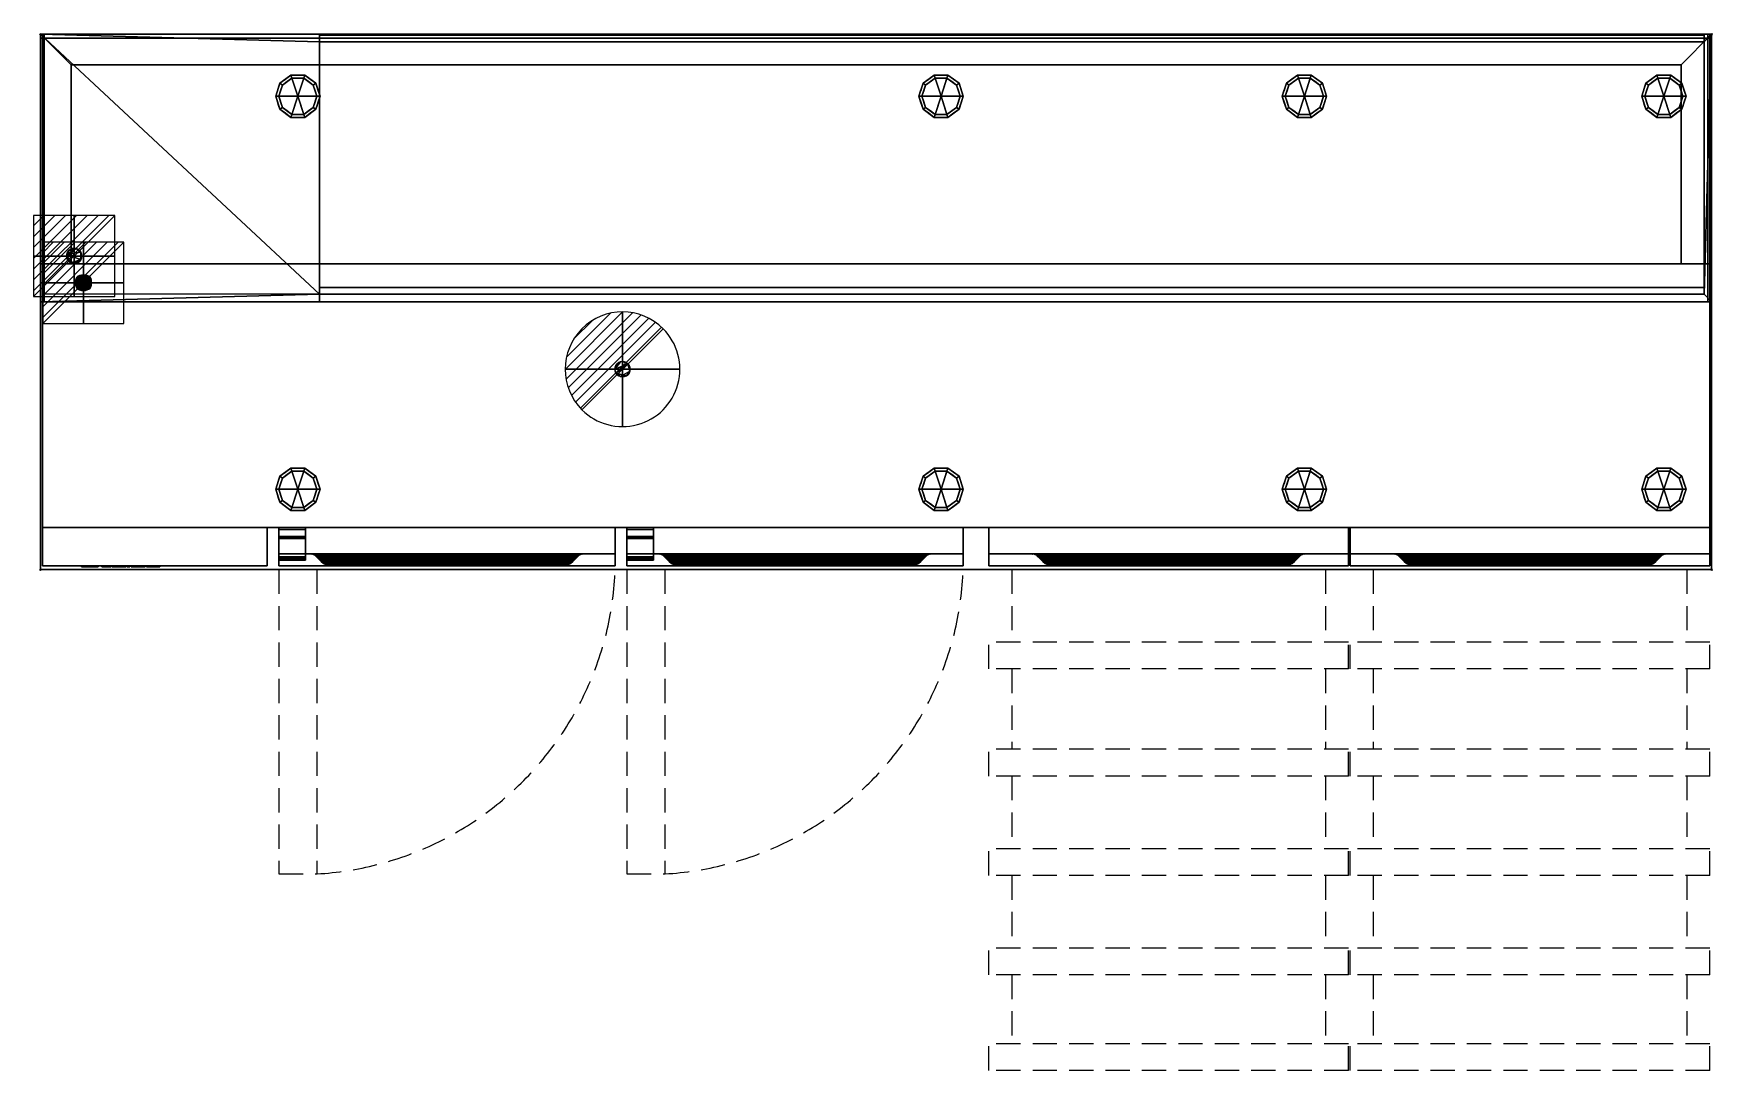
# Model space of a CAD drawing. Extents: x -9 to 2186, y -1355 to 1.
import ezdxf

# ---------------------------------------------------------------- set-up
doc = ezdxf.new("R2010")
doc.units = 0
doc.header["$PDMODE"] = 35
doc.linetypes.add('NASCOSTA', pattern=[9.525, 6.35, -3.175])
doc.layers.get('0').update_dxf_attribs({"lineweight": 13})
for name, color, linetype in [('IQ_200_2D', 1, 'Continuous'), ('IQ_200_3D', 1, 'Continuous'), ('IQ_204_2D', 7, 'Continuous'), ('IQ_BROWN_3D', 32, 'Continuous'), ('IQ_CON_DRAIN_INT', 7, 'Continuous'), ('IQ_CON_ELECTRICITY_INT', 7, 'Continuous'), ('IQ_GLASS_3D', 140, 'Continuous'), ('IQ_INS_3D', 3, 'Continuous')]:
    doc.layers.add(name, color=color, linetype=linetype)

# ---------------------------------------------------------------- blocks, each defined once
blk = doc.blocks.new('*X1')
at = {"color": 0}
for p, q in [((286.774344, 2204.447934), (296.618251, 2214.291842)), ((286.774344, 2205.862148), (295.204037, 2214.291842)), ((286.774344, 2207.276361), (293.789824, 2214.291842)), ((286.774344, 2208.690575), (292.37561, 2214.291842)), ((286.774344, 2210.104788), (290.961397, 2214.291842)), ((286.774344, 2211.519002), (289.547183, 2214.291842)), ((286.774344, 2212.933216), (288.13297, 2214.291842))]:
    blk.add_line(p, q, dxfattribs=at)
blk = doc.blocks.new('ELECTRICITY')
for p, q in [((2.121, 2.121), (-2.121, 2.121)), ((-2.121, 2.121), (-2.121, -2.121)), ((-2.121, -2.121), (2.121, 2.121)), ((2.121, -2.121), (2.121, 2.121)), ((-2.121, -2.121), (2.121, -2.121))]:
    blk.add_line(p, q)
at = {"extrusion": (-1, 0, 0)}
for p, q in [((0, -2.121, 2.121), (0, 2.121, 2.121)), ((0, 2.121, -2.121), (0, -2.121, -2.121)), ((0, 2.121, 2.121), (0, 2.121, -2.121)), ((0, 2.121, -2.121), (0, -2.121, 2.121)), ((0, -2.121, -2.121), (0, -2.121, 2.121))]:
    blk.add_line(p, q, dxfattribs=at)
at = {"extrusion": (0, -1, 0)}
for p, q in [((2.121, 0, 2.121), (-2.121, 0, 2.121)), ((-2.121, 0, -2.121), (2.121, 0, -2.121)), ((-2.121, 0, 2.121), (-2.121, 0, -2.121)), ((-2.121, 0, -2.121), (2.121, 0, 2.121)), ((2.121, 0, -2.121), (2.121, 0, 2.121))]:
    blk.add_line(p, q, dxfattribs=at)
at = {"xscale": 0.4000000000000909, "yscale": 0.4000000000000909, "zscale": 0.4000000000000909}
blk.add_blockref('*X1', (-116.831, -883.595), dxfattribs=at)
at = {"extrusion": (-1, 0, 0), "xscale": 0.3999999999999773, "yscale": 0.3999999999999773, "zscale": 0.3999999999999773}
blk.add_blockref('*X1', (-116.831, -883.595), dxfattribs=at)
at = {"extrusion": (0, -1, 0), "xscale": 0.4000000000000909, "yscale": 0.4000000000000909, "zscale": 0.4000000000000909}
blk.add_blockref('*X1', (-116.831, -883.595), dxfattribs=at)
blk = doc.blocks.new('*X2')
at = {"color": 0}
for p, q in [((313.99, 2209.04), (321.51, 2216.55)), ((314.11, 2207.74), (322.8, 2216.44)), ((314.16, 2210.62), (319.93, 2216.39)), ((314.4, 2206.62), (323.93, 2216.15)), ((314.82, 2205.62), (324.92, 2215.72)), ((315.1, 2212.98), (317.57, 2215.44)), ((315.35, 2204.74), (325.8, 2215.19)), ((315.99, 2203.96), (326.58, 2214.56))]:
    blk.add_line(p, q, dxfattribs=at)
blk = doc.blocks.new('DRAIN')
blk.add_line((-2.121, -2.121), (2.121, 2.121))
at = {"extrusion": (-1, 0, 0)}
blk.add_line((0, 2.121, -2.121), (0, -2.121, 2.121), dxfattribs=at)
at = {"extrusion": (0, -1, 0)}
blk.add_line((-2.121, 0, -2.121), (2.121, 0, 2.121), dxfattribs=at)
for start, end in [(45, 225), (225, 45)]:
    blk.add_arc((0, 0), 3, start, end)
at = {"extrusion": (-1, 0, 0)}
for start, end in [(45, 225), (225, 45)]:
    blk.add_arc((0, 0), 3, start, end, dxfattribs=at)
at = {"extrusion": (0, -1, 0)}
for start, end in [(45, 225), (225, 45)]:
    blk.add_arc((0, 0), 3, start, end, dxfattribs=at)
at = {"xscale": 0.4000000000000909, "yscale": 0.4000000000000909, "zscale": 0.4000000000000909}
blk.add_blockref('*X2', (-128.597, -883.621), dxfattribs=at)
at = {"extrusion": (-1, 0, 0), "xscale": 0.3999999999999773, "yscale": 0.3999999999999773, "zscale": 0.3999999999999773}
blk.add_blockref('*X2', (-128.597, -883.621), dxfattribs=at)
at = {"extrusion": (0, -1, 0), "xscale": 0.4000000000000909, "yscale": 0.4000000000000909, "zscale": 0.4000000000000909}
blk.add_blockref('*X2', (-128.597, -883.621), dxfattribs=at)

msp = doc.modelspace()

# ---------------------------------------------------------------- linework, layer by layer
at = {"layer": 'IQ_200_2D'}
for p, q in [((0, 0), (2185, 0)), ((0, -700), (0, 0)), ((2185, 0), (2185, -700)), ((2185, -700), (0, -700))]:
    msp.add_line(p, q, dxfattribs=at)
at = {"layer": 'IQ_204_2D'}
for p, q in [((5, -5), (2175, -5)), ((5, -340), (5, -5)), ((2175, -5), (2175, -340)), ((2175, -340), (5, -340))]:
    msp.add_line(p, q, dxfattribs=at)
at = {"layer": 'IQ_204_2D', "linetype": 'NASCOSTA', "ltscale": 5}
for p, q in [((311.5, -700), (311.5, -1098)), ((361.5, -700), (361.5, -1098)), ((766.5, -700), (766.5, -1098)), ((816.5, -700), (816.5, -1098)), ((1270, -700), (1270, -795)), ((1680, -700), (1680, -795)), ((1742.5, -700), (1742.5, -795)), ((2152.5, -700), (2152.5, -795)), ((1240, -830), (1240, -795)), ((1710, -795), (1240, -795)), ((1710, -830), (1710, -795)), ((1712.5, -830), (1712.5, -795)), ((2182.5, -795), (1712.5, -795)), ((2182.5, -830), (2182.5, -795)), ((1710, -830), (1240, -830)), ((1270, -830), (1270, -935)), ((1680, -830), (1680, -935)), ((2182.5, -830), (1712.5, -830)), ((1742.5, -830), (1742.5, -935)), ((2152.5, -830), (2152.5, -935)), ((1240, -970), (1240, -935)), ((1710, -935), (1240, -935)), ((1710, -970), (1710, -935)), ((1712.5, -970), (1712.5, -935)), ((2182.5, -935), (1712.5, -935)), ((2182.5, -970), (2182.5, -935)), ((1710, -970), (1240, -970)), ((1270, -970), (1270, -1065)), ((1680, -970), (1680, -1065)), ((2182.5, -970), (1712.5, -970)), ((1742.5, -970), (1742.5, -1065)), ((2152.5, -970), (2152.5, -1065)), ((1240, -1100), (1240, -1065)), ((1710, -1065), (1240, -1065)), ((1710, -1100), (1710, -1065)), ((1712.5, -1100), (1712.5, -1065)), ((2182.5, -1065), (1712.5, -1065)), ((2182.5, -1100), (2182.5, -1065)), ((311.5, -1098), (361.5, -1098)), ((766.5, -1098), (816.5, -1098)), ((1710, -1100), (1240, -1100)), ((1270, -1100), (1270, -1195)), ((1680, -1100), (1680, -1195)), ((2182.5, -1100), (1712.5, -1100)), ((1742.5, -1100), (1742.5, -1195)), ((2152.5, -1100), (2152.5, -1195)), ((1240, -1230), (1240, -1195)), ((1710, -1195), (1240, -1195)), ((1710, -1230), (1710, -1195)), ((1712.5, -1230), (1712.5, -1195)), ((2182.5, -1195), (1712.5, -1195)), ((2182.5, -1230), (2182.5, -1195)), ((1710, -1230), (1240, -1230)), ((1270, -1230), (1270, -1320)), ((1680, -1230), (1680, -1320)), ((2182.5, -1230), (1712.5, -1230)), ((1742.5, -1230), (1742.5, -1320)), ((2152.5, -1230), (2152.5, -1320)), ((1240, -1355), (1240, -1320)), ((1710, -1320), (1240, -1320)), ((1710, -1355), (1710, -1320)), ((1712.5, -1355), (1712.5, -1320)), ((2182.5, -1320), (1712.5, -1320)), ((2182.5, -1355), (2182.5, -1320)), ((1710, -1355), (1240, -1355)), ((2182.5, -1355), (1712.5, -1355))]:
    msp.add_line(p, q, dxfattribs=at)
for centre in [(337.3, -684.3), (792.3, -684.3)]:
    msp.add_arc(centre, 414.4, 273.3526, 358.5257, dxfattribs=at)
at = {"layer": 'IQ_INS_3D'}
for p in [(0, 0), (2185, 0), (0, -700), (2185, -700)]:
    msp.add_point(p, dxfattribs=at)

# ---------------------------------------------------------------- block references
at = {"layer": 'IQ_CON_DRAIN_INT', "xscale": 25, "yscale": 25, "zscale": 25}
msp.add_blockref('DRAIN', (761, -438), dxfattribs=at)
at = {"layer": 'IQ_CON_ELECTRICITY_INT', "xscale": 25, "yscale": 25, "zscale": 25}
for p in [(44, -290), (56.1, -325)]:
    msp.add_blockref('ELECTRICITY', p, dxfattribs=at)

# ---------------------------------------------------------------- meshes
at = {"layer": 'IQ_200_3D'}
mesh = msp.add_polyface(dxfattribs=at)
corners = [(2185, 0, 840), (2185, 0, 800), (0, 0, 800), (0, 0, 840)]
mesh.append_faces([[corners[k] for k in face] for face in [(0, 1, 2, 3)]])
mesh = msp.add_polyface(dxfattribs=at)
corners = [(0, 0, 1253), (0, 0, 1005), (0, -300, 1005), (0, -350, 1064.6), (0, -350, 1234.9)]
mesh.append_faces([[corners[k] for k in face] for face in [(3, 4, 2)]], dxfattribs={"vtx1": -1})
mesh.append_faces([[corners[k] for k in face] for face in [(0, 1, 2, 4)]], dxfattribs={"vtx2": -1})
mesh = msp.add_polyface(dxfattribs=at)
corners = [(2185, -350, 1234.9), (2185, 0, 1253), (0, 0, 1253), (0, -350, 1234.9), (2175, -340, 1235.4), (365, -340, 1235.4), (365, -10, 1252.5), (2175, -10, 1252.5)]
mesh.append_faces([[corners[k] for k in face] for face in [(6, 2, 5), (3, 5, 2)]], dxfattribs={"vtx0": -1, "vtx1": -1})
mesh.append_faces([[corners[k] for k in face] for face in [(1, 7, 4), (0, 4, 5, 3), (4, 0, 1)]], dxfattribs={"vtx0": -1, "vtx2": -1})
mesh.append_faces([[corners[k] for k in face] for face in [(6, 7, 1, 2)]], dxfattribs={"vtx1": -1, "vtx3": -1})
mesh = msp.add_polyface(dxfattribs=at)
corners = [(2185, -300, 1005), (0, -300, 1005), (0, 0, 1005), (2185, 0, 1005)]
mesh.append_faces([[corners[k] for k in face] for face in [(0, 1, 2, 3)]])
mesh = msp.add_polyface(dxfattribs=at)
corners = [(2185, 0, 1005), (0, 0, 1005), (0, 0, 1253), (2185, 0, 1253)]
mesh.append_faces([[corners[k] for k in face] for face in [(0, 1, 2, 3)]])
mesh = msp.add_polyface(dxfattribs=at)
corners = [(2.5, 0, 800), (2.5, -645, 800), (2182.5, -645, 800), (2182.5, 0, 800)]
mesh.append_faces([[corners[k] for k in face] for face in [(0, 1, 2, 3)]])
mesh = msp.add_polyface(dxfattribs=at)
corners = [(2182.5, -645, 150), (2.5, -645, 150), (2.5, 0, 150), (2182.5, 0, 150)]
mesh.append_faces([[corners[k] for k in face] for face in [(0, 1, 2, 3)]])
mesh = msp.add_polyface(dxfattribs=at)
corners = [(2182.5, 0, 800), (2182.5, 0, 150), (2.5, 0, 150), (2.5, 0, 800)]
mesh.append_faces([[corners[k] for k in face] for face in [(0, 1, 2, 3)]])
mesh = msp.add_polyface(dxfattribs=at)
corners = [(2.5, 0, 800), (2.5, 0, 150), (2.5, -645, 150), (2.5, -645, 800)]
mesh.append_faces([[corners[k] for k in face] for face in [(0, 1, 2, 3)]])
mesh = msp.add_polyface(dxfattribs=at)
corners = [(5, 0, 1259.9), (5, 0, 1253), (5, -350, 1234.9), (5, -350, 1259.9)]
mesh.append_faces([[corners[k] for k in face] for face in [(0, 1, 2, 3)]])
mesh = msp.add_polyface(dxfattribs=at)
corners = [(365, -350, 1234.9), (5, -350, 1234.9), (5, 0, 1253), (365, 0, 1253)]
mesh.append_faces([[corners[k] for k in face] for face in [(0, 1, 2, 3)]])
mesh = msp.add_polyface(dxfattribs=at)
corners = [(365, 0, 1253), (5, 0, 1253), (5, 0, 1259.9), (365, 0, 1259.9)]
mesh.append_faces([[corners[k] for k in face] for face in [(0, 1, 2, 3)]])
mesh = msp.add_polyface(dxfattribs=at)
corners = [(365, 0, 1259.9), (5, 0, 1259.9), (5, -350, 1259.9), (365, -350, 1259.9)]
mesh.append_faces([[corners[k] for k in face] for face in [(0, 1, 2, 3)]])
mesh = msp.add_polyface(dxfattribs=at)
corners = [(365, -350, 1234.9), (365, 0, 1253), (365, 0, 1259.9), (365, -350, 1259.9)]
mesh.append_faces([[corners[k] for k in face] for face in [(0, 1, 2, 3)]])
at = {"layer": 'IQ_200_3D', "transparency": 33554496}
mesh = msp.add_polyface(dxfattribs=at)
corners = [(2185, -350, 1234.9), (2180, -350, 1234.9), (2180, 0, 1253), (2185, 0, 1253)]
mesh.append_faces([[corners[k] for k in face] for face in [(0, 1, 2, 3)]])
at = {"layer": 'IQ_200_3D'}
mesh = msp.add_polyface(dxfattribs=at)
corners = [(2182.5, -645, 800), (2182.5, -645, 150), (2182.5, 0, 150), (2182.5, 0, 800)]
mesh.append_faces([[corners[k] for k in face] for face in [(0, 1, 2, 3)]])
mesh = msp.add_polyface(dxfattribs=at)
corners = [(2185, -700, 840), (2185, -700, 800), (2185, 0, 800), (2185, 0, 840)]
mesh.append_faces([[corners[k] for k in face] for face in [(0, 1, 2, 3)]])
mesh = msp.add_polyface(dxfattribs=at)
corners = [(2185, 0, 1253), (2185, -350, 1234.9), (2185, -350, 1064.6), (2185, -300, 1005), (2185, 0, 1005)]
mesh.append_faces([[corners[k] for k in face] for face in [(4, 0, 3)]], dxfattribs={"vtx1": -1})
mesh.append_faces([[corners[k] for k in face] for face in [(1, 2, 3, 0)]], dxfattribs={"vtx2": -1})
mesh = msp.add_polyface(dxfattribs=at)
corners = [(2175, -1.2, 1082.7), (365, -1.2, 1082.7), (365, -331.2, 1065.6), (2175, -331.2, 1065.6)]
mesh.append_faces([[corners[k] for k in face] for face in [(0, 1, 2, 3)]])
mesh = msp.add_polyface(dxfattribs=at)
corners = [(365, -1.2, 1082.7), (365, -10, 1252.5), (365, -340, 1235.4), (365, -331.2, 1065.6)]
mesh.append_faces([[corners[k] for k in face] for face in [(0, 1, 2, 3)]])
mesh = msp.add_polyface(dxfattribs=at)
corners = [(2175, -1.2, 1082.7), (2175, -10, 1252.5), (365, -10, 1252.5), (365, -1.2, 1082.7)]
mesh.append_faces([[corners[k] for k in face] for face in [(0, 1, 2, 3)]])
mesh = msp.add_polyface(dxfattribs=at)
corners = [(2175, -331.2, 1065.6), (2175, -340, 1235.4), (2175, -10, 1252.5), (2175, -1.2, 1082.7)]
mesh.append_faces([[corners[k] for k in face] for face in [(0, 1, 2, 3)]])
mesh = msp.add_polyface(dxfattribs=at)
corners = [(336.5, -81, 150), (365.5, -81, 150), (360, -64, 150), (345.5, -53.4, 150), (327.5, -53.4, 150), (313, -64, 150), (307.5, -81, 150)]
mesh.append_faces([[corners[k] for k in face] for face in [(0, 4, 5, 6)]], dxfattribs={"vtx0": -1})
mesh.append_faces([[corners[k] for k in face] for face in [(0, 3, 4)]], dxfattribs={"vtx0": -1, "vtx2": -1})
mesh.append_faces([[corners[k] for k in face] for face in [(0, 1, 2, 3)]], dxfattribs={"vtx3": -1})
mesh = msp.add_polyface(dxfattribs=at)
corners = [(307.5, -81, 150), (313, -64, 150), (327.5, -53.4, 150), (345.5, -53.4, 150), (360, -64, 150), (365.5, -81, 150), (365.5, -81, 25), (360, -64, 25), (345.5, -53.4, 25), (327.5, -53.4, 25), (313, -64, 25), (307.5, -81, 25), (352.7, -58.7, 150), (352.7, -58.7, 25), (362.7, -72.5, 25), (362.7, -72.5, 150), (336.5, -53.4, 150), (336.5, -53.4, 25), (320.3, -58.7, 25), (320.3, -58.7, 150), (309.8, -73.9, 25), (310.3, -72.5, 150), (311.4, -68.9, 25)]
mesh.append_faces([[corners[k] for k in face] for face in [(22, 1, 10), (1, 22, 21)]], dxfattribs={"vtx0": -1, "vtx1": -1})
mesh.append_faces([[corners[k] for k in face] for face in [(20, 0, 21)]], dxfattribs={"vtx0": -1, "vtx2": -1})
mesh.append_faces([[corners[k] for k in face] for face in [(22, 20, 21)]], dxfattribs={"vtx1": -1, "vtx2": -1})
mesh.append_faces([[corners[k] for k in face] for face in [(2, 16, 17, 9), (13, 8, 3, 12), (4, 15, 14, 7), (7, 13, 12, 4), (9, 18, 19, 2), (16, 3, 8, 17), (1, 19, 18, 10)]], dxfattribs={"vtx1": -1, "vtx3": -1})
mesh.append_faces([[corners[k] for k in face] for face in [(5, 6, 14, 15), (20, 11, 0)]], dxfattribs={"vtx2": -1})
mesh = msp.add_polyface(dxfattribs=at)
corners = [(307.5, -81, 25), (313, -64, 25), (327.5, -53.4, 25), (345.5, -53.4, 25), (360, -64, 25), (365.5, -81, 25), (361.5, -81, 25), (356.7, -66.3, 25), (344.2, -57.2, 25), (328.8, -57.2, 25), (316.3, -66.3, 25), (311.5, -81, 25)]
mesh.append_faces([[corners[k] for k in face] for face in [(10, 1, 2, 9)]], dxfattribs={"vtx0": -1, "vtx2": -1})
mesh.append_faces([[corners[k] for k in face] for face in [(6, 7, 4, 5)]], dxfattribs={"vtx1": -1})
mesh.append_faces([[corners[k] for k in face] for face in [(8, 9, 2, 3), (7, 8, 3, 4)]], dxfattribs={"vtx1": -1, "vtx3": -1})
mesh.append_faces([[corners[k] for k in face] for face in [(11, 0, 1, 10)]], dxfattribs={"vtx2": -1})
mesh = msp.add_polyface(dxfattribs=at)
corners = [(311.5, -81, 25), (316.3, -66.3, 25), (328.8, -57.2, 25), (344.2, -57.2, 25), (356.7, -66.3, 25), (361.5, -81, 25), (361.5, -81, 0), (356.7, -66.3, 0), (344.2, -57.2, 0), (328.8, -57.2, 0), (316.3, -66.3, 0), (311.5, -81, 0), (350.5, -61.8, 0), (350.5, -61.8, 25), (359.1, -73.7, 25), (359.1, -73.7, 0), (336.5, -57.2, 25), (336.5, -57.2, 0), (313.8, -73.9, 0), (313.9, -73.7, 25), (322.5, -61.8, 0), (322.5, -61.8, 25)]
mesh.append_faces([[corners[k] for k in face] for face in [(15, 14, 5, 6)]], dxfattribs={"vtx0": -1})
mesh.append_faces([[corners[k] for k in face] for face in [(7, 4, 14, 15), (9, 2, 16, 17), (8, 3, 13, 12), (12, 13, 4, 7), (19, 10, 18), (17, 16, 3, 8), (10, 19, 1), (18, 0, 19)]], dxfattribs={"vtx0": -1, "vtx2": -1})
mesh.append_faces([[corners[k] for k in face] for face in [(21, 2, 9, 20), (1, 21, 20, 10)]], dxfattribs={"vtx1": -1, "vtx3": -1})
mesh.append_faces([[corners[k] for k in face] for face in [(18, 11, 0)]], dxfattribs={"vtx2": -1})
mesh = msp.add_polyface(dxfattribs=at)
corners = [(311.5, -81, 0), (316.3, -66.3, 0), (328.8, -57.2, 0), (344.2, -57.2, 0), (356.7, -66.3, 0), (361.5, -81, 0), (336.5, -81, 0)]
mesh.append_faces([[corners[k] for k in face] for face in [(1, 2, 6, 0)]], dxfattribs={"vtx1": -1})
mesh.append_faces([[corners[k] for k in face] for face in [(2, 3, 6)]], dxfattribs={"vtx1": -1, "vtx2": -1})
mesh.append_faces([[corners[k] for k in face] for face in [(4, 5, 6, 3)]], dxfattribs={"vtx2": -1})
mesh = msp.add_polyface(dxfattribs=at)
corners = [(1177.5, -81, 150), (1206.5, -81, 150), (1201, -64, 150), (1186.5, -53.4, 150), (1168.5, -53.4, 150), (1154, -64, 150), (1148.5, -81, 150)]
mesh.append_faces([[corners[k] for k in face] for face in [(0, 4, 5, 6)]], dxfattribs={"vtx0": -1})
mesh.append_faces([[corners[k] for k in face] for face in [(0, 3, 4)]], dxfattribs={"vtx0": -1, "vtx2": -1})
mesh.append_faces([[corners[k] for k in face] for face in [(0, 1, 2, 3)]], dxfattribs={"vtx3": -1})
mesh = msp.add_polyface(dxfattribs=at)
corners = [(1148.5, -81, 150), (1154, -64, 150), (1168.5, -53.4, 150), (1186.5, -53.4, 150), (1201, -64, 150), (1206.5, -81, 150), (1206.5, -81, 25), (1201, -64, 25), (1186.5, -53.4, 25), (1168.5, -53.4, 25), (1154, -64, 25), (1148.5, -81, 25), (1193.7, -58.7, 150), (1193.7, -58.7, 25), (1203.7, -72.5, 25), (1203.7, -72.5, 150), (1177.5, -53.4, 150), (1177.5, -53.4, 25), (1161.3, -58.7, 25), (1161.3, -58.7, 150), (1150.8, -73.9, 25), (1151.3, -72.5, 150), (1152.4, -68.9, 25)]
mesh.append_faces([[corners[k] for k in face] for face in [(22, 1, 10), (1, 22, 21)]], dxfattribs={"vtx0": -1, "vtx1": -1})
mesh.append_faces([[corners[k] for k in face] for face in [(20, 0, 21)]], dxfattribs={"vtx0": -1, "vtx2": -1})
mesh.append_faces([[corners[k] for k in face] for face in [(22, 20, 21)]], dxfattribs={"vtx1": -1, "vtx2": -1})
mesh.append_faces([[corners[k] for k in face] for face in [(2, 16, 17, 9), (13, 8, 3, 12), (4, 15, 14, 7), (7, 13, 12, 4), (9, 18, 19, 2), (16, 3, 8, 17), (1, 19, 18, 10)]], dxfattribs={"vtx1": -1, "vtx3": -1})
mesh.append_faces([[corners[k] for k in face] for face in [(5, 6, 14, 15), (20, 11, 0)]], dxfattribs={"vtx2": -1})
mesh = msp.add_polyface(dxfattribs=at)
corners = [(1148.5, -81, 25), (1154, -64, 25), (1168.5, -53.4, 25), (1186.5, -53.4, 25), (1201, -64, 25), (1206.5, -81, 25), (1202.5, -81, 25), (1197.7, -66.3, 25), (1185.2, -57.2, 25), (1169.8, -57.2, 25), (1157.3, -66.3, 25), (1152.5, -81, 25)]
mesh.append_faces([[corners[k] for k in face] for face in [(10, 1, 2, 9)]], dxfattribs={"vtx0": -1, "vtx2": -1})
mesh.append_faces([[corners[k] for k in face] for face in [(6, 7, 4, 5)]], dxfattribs={"vtx1": -1})
mesh.append_faces([[corners[k] for k in face] for face in [(8, 9, 2, 3), (7, 8, 3, 4)]], dxfattribs={"vtx1": -1, "vtx3": -1})
mesh.append_faces([[corners[k] for k in face] for face in [(11, 0, 1, 10)]], dxfattribs={"vtx2": -1})
mesh = msp.add_polyface(dxfattribs=at)
corners = [(1152.5, -81, 25), (1157.3, -66.3, 25), (1169.8, -57.2, 25), (1185.2, -57.2, 25), (1197.7, -66.3, 25), (1202.5, -81, 25), (1202.5, -81, 0), (1197.7, -66.3, 0), (1185.2, -57.2, 0), (1169.8, -57.2, 0), (1157.3, -66.3, 0), (1152.5, -81, 0), (1191.5, -61.8, 0), (1191.5, -61.8, 25), (1200.1, -73.7, 25), (1200.1, -73.7, 0), (1177.5, -57.2, 25), (1177.5, -57.2, 0), (1154.8, -73.9, 0), (1154.9, -73.7, 25), (1163.5, -61.8, 0), (1163.5, -61.8, 25)]
mesh.append_faces([[corners[k] for k in face] for face in [(15, 14, 5, 6)]], dxfattribs={"vtx0": -1})
mesh.append_faces([[corners[k] for k in face] for face in [(7, 4, 14, 15), (9, 2, 16, 17), (8, 3, 13, 12), (12, 13, 4, 7), (19, 10, 18), (17, 16, 3, 8), (10, 19, 1), (18, 0, 19)]], dxfattribs={"vtx0": -1, "vtx2": -1})
mesh.append_faces([[corners[k] for k in face] for face in [(21, 2, 9, 20), (1, 21, 20, 10)]], dxfattribs={"vtx1": -1, "vtx3": -1})
mesh.append_faces([[corners[k] for k in face] for face in [(18, 11, 0)]], dxfattribs={"vtx2": -1})
mesh = msp.add_polyface(dxfattribs=at)
corners = [(1152.5, -81, 0), (1157.3, -66.3, 0), (1169.8, -57.2, 0), (1185.2, -57.2, 0), (1197.7, -66.3, 0), (1202.5, -81, 0), (1177.5, -81, 0)]
mesh.append_faces([[corners[k] for k in face] for face in [(1, 2, 6, 0)]], dxfattribs={"vtx1": -1})
mesh.append_faces([[corners[k] for k in face] for face in [(2, 3, 6)]], dxfattribs={"vtx1": -1, "vtx2": -1})
mesh.append_faces([[corners[k] for k in face] for face in [(4, 5, 6, 3)]], dxfattribs={"vtx2": -1})
mesh = msp.add_polyface(dxfattribs=at)
corners = [(1652.5, -81, 150), (1681.5, -81, 150), (1676, -64, 150), (1661.5, -53.4, 150), (1643.5, -53.4, 150), (1629, -64, 150), (1623.5, -81, 150)]
mesh.append_faces([[corners[k] for k in face] for face in [(0, 4, 5, 6)]], dxfattribs={"vtx0": -1})
mesh.append_faces([[corners[k] for k in face] for face in [(0, 3, 4)]], dxfattribs={"vtx0": -1, "vtx2": -1})
mesh.append_faces([[corners[k] for k in face] for face in [(0, 1, 2, 3)]], dxfattribs={"vtx3": -1})
mesh = msp.add_polyface(dxfattribs=at)
corners = [(1623.5, -81, 150), (1629, -64, 150), (1643.5, -53.4, 150), (1661.5, -53.4, 150), (1676, -64, 150), (1681.5, -81, 150), (1681.5, -81, 25), (1676, -64, 25), (1661.5, -53.4, 25), (1643.5, -53.4, 25), (1629, -64, 25), (1623.5, -81, 25), (1668.7, -58.7, 150), (1668.7, -58.7, 25), (1678.7, -72.5, 25), (1678.7, -72.5, 150), (1652.5, -53.4, 150), (1652.5, -53.4, 25), (1636.3, -58.7, 25), (1636.3, -58.7, 150), (1625.8, -73.9, 25), (1626.3, -72.5, 150), (1627.4, -68.9, 25)]
mesh.append_faces([[corners[k] for k in face] for face in [(22, 1, 10), (1, 22, 21)]], dxfattribs={"vtx0": -1, "vtx1": -1})
mesh.append_faces([[corners[k] for k in face] for face in [(20, 0, 21)]], dxfattribs={"vtx0": -1, "vtx2": -1})
mesh.append_faces([[corners[k] for k in face] for face in [(22, 20, 21)]], dxfattribs={"vtx1": -1, "vtx2": -1})
mesh.append_faces([[corners[k] for k in face] for face in [(2, 16, 17, 9), (13, 8, 3, 12), (4, 15, 14, 7), (7, 13, 12, 4), (9, 18, 19, 2), (16, 3, 8, 17), (1, 19, 18, 10)]], dxfattribs={"vtx1": -1, "vtx3": -1})
mesh.append_faces([[corners[k] for k in face] for face in [(5, 6, 14, 15), (20, 11, 0)]], dxfattribs={"vtx2": -1})
mesh = msp.add_polyface(dxfattribs=at)
corners = [(1623.5, -81, 25), (1629, -64, 25), (1643.5, -53.4, 25), (1661.5, -53.4, 25), (1676, -64, 25), (1681.5, -81, 25), (1677.5, -81, 25), (1672.7, -66.3, 25), (1660.2, -57.2, 25), (1644.8, -57.2, 25), (1632.3, -66.3, 25), (1627.5, -81, 25)]
mesh.append_faces([[corners[k] for k in face] for face in [(10, 1, 2, 9)]], dxfattribs={"vtx0": -1, "vtx2": -1})
mesh.append_faces([[corners[k] for k in face] for face in [(6, 7, 4, 5)]], dxfattribs={"vtx1": -1})
mesh.append_faces([[corners[k] for k in face] for face in [(8, 9, 2, 3), (7, 8, 3, 4)]], dxfattribs={"vtx1": -1, "vtx3": -1})
mesh.append_faces([[corners[k] for k in face] for face in [(11, 0, 1, 10)]], dxfattribs={"vtx2": -1})
mesh = msp.add_polyface(dxfattribs=at)
corners = [(1627.5, -81, 25), (1632.3, -66.3, 25), (1644.8, -57.2, 25), (1660.2, -57.2, 25), (1672.7, -66.3, 25), (1677.5, -81, 25), (1677.5, -81, 0), (1672.7, -66.3, 0), (1660.2, -57.2, 0), (1644.8, -57.2, 0), (1632.3, -66.3, 0), (1627.5, -81, 0), (1666.5, -61.8, 0), (1666.5, -61.8, 25), (1675.1, -73.7, 25), (1675.1, -73.7, 0), (1652.5, -57.2, 25), (1652.5, -57.2, 0), (1629.8, -73.9, 0), (1629.9, -73.7, 25), (1638.5, -61.8, 0), (1638.5, -61.8, 25)]
mesh.append_faces([[corners[k] for k in face] for face in [(15, 14, 5, 6)]], dxfattribs={"vtx0": -1})
mesh.append_faces([[corners[k] for k in face] for face in [(7, 4, 14, 15), (9, 2, 16, 17), (8, 3, 13, 12), (12, 13, 4, 7), (19, 10, 18), (17, 16, 3, 8), (10, 19, 1), (18, 0, 19)]], dxfattribs={"vtx0": -1, "vtx2": -1})
mesh.append_faces([[corners[k] for k in face] for face in [(21, 2, 9, 20), (1, 21, 20, 10)]], dxfattribs={"vtx1": -1, "vtx3": -1})
mesh.append_faces([[corners[k] for k in face] for face in [(18, 11, 0)]], dxfattribs={"vtx2": -1})
mesh = msp.add_polyface(dxfattribs=at)
corners = [(1627.5, -81, 0), (1632.3, -66.3, 0), (1644.8, -57.2, 0), (1660.2, -57.2, 0), (1672.7, -66.3, 0), (1677.5, -81, 0), (1652.5, -81, 0)]
mesh.append_faces([[corners[k] for k in face] for face in [(1, 2, 6, 0)]], dxfattribs={"vtx1": -1})
mesh.append_faces([[corners[k] for k in face] for face in [(2, 3, 6)]], dxfattribs={"vtx1": -1, "vtx2": -1})
mesh.append_faces([[corners[k] for k in face] for face in [(4, 5, 6, 3)]], dxfattribs={"vtx2": -1})
mesh = msp.add_polyface(dxfattribs=at)
corners = [(2122.5, -81, 150), (2151.5, -81, 150), (2146, -64, 150), (2131.5, -53.4, 150), (2113.5, -53.4, 150), (2099, -64, 150), (2093.5, -81, 150)]
mesh.append_faces([[corners[k] for k in face] for face in [(0, 4, 5, 6)]], dxfattribs={"vtx0": -1})
mesh.append_faces([[corners[k] for k in face] for face in [(0, 3, 4)]], dxfattribs={"vtx0": -1, "vtx2": -1})
mesh.append_faces([[corners[k] for k in face] for face in [(0, 1, 2, 3)]], dxfattribs={"vtx3": -1})
mesh = msp.add_polyface(dxfattribs=at)
corners = [(2093.5, -81, 150), (2099, -64, 150), (2113.5, -53.4, 150), (2131.5, -53.4, 150), (2146, -64, 150), (2151.5, -81, 150), (2151.5, -81, 25), (2146, -64, 25), (2131.5, -53.4, 25), (2113.5, -53.4, 25), (2099, -64, 25), (2093.5, -81, 25), (2138.7, -58.7, 150), (2138.7, -58.7, 25), (2148.7, -72.5, 25), (2148.7, -72.5, 150), (2122.5, -53.4, 150), (2122.5, -53.4, 25), (2106.3, -58.7, 25), (2106.3, -58.7, 150), (2095.8, -73.9, 25), (2096.3, -72.5, 150), (2097.4, -68.9, 25)]
mesh.append_faces([[corners[k] for k in face] for face in [(22, 1, 10), (1, 22, 21)]], dxfattribs={"vtx0": -1, "vtx1": -1})
mesh.append_faces([[corners[k] for k in face] for face in [(20, 0, 21)]], dxfattribs={"vtx0": -1, "vtx2": -1})
mesh.append_faces([[corners[k] for k in face] for face in [(22, 20, 21)]], dxfattribs={"vtx1": -1, "vtx2": -1})
mesh.append_faces([[corners[k] for k in face] for face in [(2, 16, 17, 9), (13, 8, 3, 12), (4, 15, 14, 7), (7, 13, 12, 4), (9, 18, 19, 2), (16, 3, 8, 17), (1, 19, 18, 10)]], dxfattribs={"vtx1": -1, "vtx3": -1})
mesh.append_faces([[corners[k] for k in face] for face in [(5, 6, 14, 15), (20, 11, 0)]], dxfattribs={"vtx2": -1})
mesh = msp.add_polyface(dxfattribs=at)
corners = [(2093.5, -81, 25), (2099, -64, 25), (2113.5, -53.4, 25), (2131.5, -53.4, 25), (2146, -64, 25), (2151.5, -81, 25), (2147.5, -81, 25), (2142.7, -66.3, 25), (2130.2, -57.2, 25), (2114.8, -57.2, 25), (2102.3, -66.3, 25), (2097.5, -81, 25)]
mesh.append_faces([[corners[k] for k in face] for face in [(10, 1, 2, 9)]], dxfattribs={"vtx0": -1, "vtx2": -1})
mesh.append_faces([[corners[k] for k in face] for face in [(6, 7, 4, 5)]], dxfattribs={"vtx1": -1})
mesh.append_faces([[corners[k] for k in face] for face in [(8, 9, 2, 3), (7, 8, 3, 4)]], dxfattribs={"vtx1": -1, "vtx3": -1})
mesh.append_faces([[corners[k] for k in face] for face in [(11, 0, 1, 10)]], dxfattribs={"vtx2": -1})
mesh = msp.add_polyface(dxfattribs=at)
corners = [(2097.5, -81, 25), (2102.3, -66.3, 25), (2114.8, -57.2, 25), (2130.2, -57.2, 25), (2142.7, -66.3, 25), (2147.5, -81, 25), (2147.5, -81, 0), (2142.7, -66.3, 0), (2130.2, -57.2, 0), (2114.8, -57.2, 0), (2102.3, -66.3, 0), (2097.5, -81, 0), (2136.5, -61.8, 0), (2136.5, -61.8, 25), (2145.1, -73.7, 25), (2145.1, -73.7, 0), (2122.5, -57.2, 25), (2122.5, -57.2, 0), (2099.8, -73.9, 0), (2099.9, -73.7, 25), (2108.5, -61.8, 0), (2108.5, -61.8, 25)]
mesh.append_faces([[corners[k] for k in face] for face in [(15, 14, 5, 6)]], dxfattribs={"vtx0": -1})
mesh.append_faces([[corners[k] for k in face] for face in [(7, 4, 14, 15), (9, 2, 16, 17), (8, 3, 13, 12), (12, 13, 4, 7), (19, 10, 18), (17, 16, 3, 8), (10, 19, 1), (18, 0, 19)]], dxfattribs={"vtx0": -1, "vtx2": -1})
mesh.append_faces([[corners[k] for k in face] for face in [(21, 2, 9, 20), (1, 21, 20, 10)]], dxfattribs={"vtx1": -1, "vtx3": -1})
mesh.append_faces([[corners[k] for k in face] for face in [(18, 11, 0)]], dxfattribs={"vtx2": -1})
mesh = msp.add_polyface(dxfattribs=at)
corners = [(2097.5, -81, 0), (2102.3, -66.3, 0), (2114.8, -57.2, 0), (2130.2, -57.2, 0), (2142.7, -66.3, 0), (2147.5, -81, 0), (2122.5, -81, 0)]
mesh.append_faces([[corners[k] for k in face] for face in [(1, 2, 6, 0)]], dxfattribs={"vtx1": -1})
mesh.append_faces([[corners[k] for k in face] for face in [(2, 3, 6)]], dxfattribs={"vtx1": -1, "vtx2": -1})
mesh.append_faces([[corners[k] for k in face] for face in [(4, 5, 6, 3)]], dxfattribs={"vtx2": -1})
mesh = msp.add_polyface(dxfattribs=at)
corners = [(336.5, -81, 150), (307.5, -81, 150), (313, -98, 150), (327.5, -108.6, 150), (345.5, -108.6, 150), (360, -98, 150), (365.5, -81, 150)]
mesh.append_faces([[corners[k] for k in face] for face in [(0, 4, 5, 6)]], dxfattribs={"vtx0": -1})
mesh.append_faces([[corners[k] for k in face] for face in [(4, 0, 3)]], dxfattribs={"vtx0": -1, "vtx1": -1})
mesh.append_faces([[corners[k] for k in face] for face in [(0, 1, 2, 3)]], dxfattribs={"vtx3": -1})
mesh = msp.add_polyface(dxfattribs=at)
corners = [(365.5, -81, 150), (360, -98, 150), (345.5, -108.6, 150), (327.5, -108.6, 150), (313, -98, 150), (307.5, -81, 150), (307.5, -81, 25), (313, -98, 25), (327.5, -108.6, 25), (345.5, -108.6, 25), (360, -98, 25), (365.5, -81, 25), (309.8, -88.1, 150), (310.3, -89.5, 25), (320.3, -103.3, 25), (320.3, -103.3, 150), (336.5, -108.6, 150), (336.5, -108.6, 25), (352.7, -103.3, 25), (352.7, -103.3, 150), (363.2, -88.1, 25), (362.7, -89.5, 150), (311.4, -93.1, 150), (361.6, -93.1, 25)]
mesh.append_faces([[corners[k] for k in face] for face in [(6, 12, 5)]], dxfattribs={"vtx0": -1})
mesh.append_faces([[corners[k] for k in face] for face in [(23, 1, 10), (22, 7, 4), (7, 22, 13), (1, 23, 21)]], dxfattribs={"vtx0": -1, "vtx1": -1})
mesh.append_faces([[corners[k] for k in face] for face in [(12, 6, 13), (20, 0, 21)]], dxfattribs={"vtx0": -1, "vtx2": -1})
mesh.append_faces([[corners[k] for k in face] for face in [(22, 12, 13), (23, 20, 21)]], dxfattribs={"vtx1": -1, "vtx2": -1})
mesh.append_faces([[corners[k] for k in face] for face in [(15, 4, 7, 14), (3, 15, 14, 8), (17, 9, 2, 16), (19, 2, 9, 18), (18, 10, 1, 19), (16, 3, 8, 17)]], dxfattribs={"vtx1": -1, "vtx3": -1})
mesh.append_faces([[corners[k] for k in face] for face in [(20, 11, 0)]], dxfattribs={"vtx2": -1})
mesh = msp.add_polyface(dxfattribs=at)
corners = [(365.5, -81, 25), (360, -98, 25), (345.5, -108.6, 25), (327.5, -108.6, 25), (313, -98, 25), (307.5, -81, 25), (311.5, -81, 25), (316.3, -95.7, 25), (328.8, -104.8, 25), (344.2, -104.8, 25), (356.7, -95.7, 25), (361.5, -81, 25)]
mesh.append_faces([[corners[k] for k in face] for face in [(1, 10, 11, 0)]], dxfattribs={"vtx0": -1})
mesh.append_faces([[corners[k] for k in face] for face in [(3, 8, 9, 2), (2, 9, 10, 1)]], dxfattribs={"vtx0": -1, "vtx2": -1})
mesh.append_faces([[corners[k] for k in face] for face in [(3, 4, 7, 8)]], dxfattribs={"vtx1": -1, "vtx3": -1})
mesh.append_faces([[corners[k] for k in face] for face in [(4, 5, 6, 7)]], dxfattribs={"vtx3": -1})
mesh = msp.add_polyface(dxfattribs=at)
corners = [(361.5, -81, 25), (356.7, -95.7, 25), (344.2, -104.8, 25), (328.8, -104.8, 25), (316.3, -95.7, 25), (311.5, -81, 25), (311.5, -81, 0), (316.3, -95.7, 0), (328.8, -104.8, 0), (344.2, -104.8, 0), (356.7, -95.7, 0), (361.5, -81, 0), (313.8, -88.1, 0), (313.9, -88.3, 25), (322.5, -100.2, 25), (322.5, -100.2, 0), (336.5, -104.8, 25), (336.5, -104.8, 0), (359.2, -88.1, 0), (359.1, -88.3, 25), (350.5, -100.2, 25), (350.5, -100.2, 0)]
mesh.append_faces([[corners[k] for k in face] for face in [(7, 13, 12)]], dxfattribs={"vtx0": -1, "vtx1": -1})
mesh.append_faces([[corners[k] for k in face] for face in [(15, 14, 4, 7), (14, 15, 8, 3), (12, 13, 5), (9, 2, 16), (19, 10, 18), (10, 19, 1), (20, 21, 10, 1), (2, 9, 21, 20), (18, 0, 19)]], dxfattribs={"vtx0": -1, "vtx2": -1})
mesh.append_faces([[corners[k] for k in face] for face in [(4, 13, 7), (8, 17, 3)]], dxfattribs={"vtx1": -1, "vtx2": -1})
mesh.append_faces([[corners[k] for k in face] for face in [(16, 3, 17, 9)]], dxfattribs={"vtx1": -1, "vtx3": -1})
mesh.append_faces([[corners[k] for k in face] for face in [(5, 6, 12), (18, 11, 0)]], dxfattribs={"vtx2": -1})
mesh = msp.add_polyface(dxfattribs=at)
corners = [(361.5, -81, 0), (356.7, -95.7, 0), (344.2, -104.8, 0), (328.8, -104.8, 0), (316.3, -95.7, 0), (311.5, -81, 0), (336.5, -81, 0)]
mesh.append_faces([[corners[k] for k in face] for face in [(3, 6, 2)]], dxfattribs={"vtx0": -1, "vtx1": -1})
mesh.append_faces([[corners[k] for k in face] for face in [(1, 2, 6, 0)]], dxfattribs={"vtx1": -1})
mesh.append_faces([[corners[k] for k in face] for face in [(4, 5, 6, 3)]], dxfattribs={"vtx2": -1})
mesh = msp.add_polyface(dxfattribs=at)
corners = [(1177.5, -81, 150), (1148.5, -81, 150), (1154, -98, 150), (1168.5, -108.6, 150), (1186.5, -108.6, 150), (1201, -98, 150), (1206.5, -81, 150)]
mesh.append_faces([[corners[k] for k in face] for face in [(0, 4, 5, 6)]], dxfattribs={"vtx0": -1})
mesh.append_faces([[corners[k] for k in face] for face in [(4, 0, 3)]], dxfattribs={"vtx0": -1, "vtx1": -1})
mesh.append_faces([[corners[k] for k in face] for face in [(0, 1, 2, 3)]], dxfattribs={"vtx3": -1})
mesh = msp.add_polyface(dxfattribs=at)
corners = [(1206.5, -81, 150), (1201, -98, 150), (1186.5, -108.6, 150), (1168.5, -108.6, 150), (1154, -98, 150), (1148.5, -81, 150), (1148.5, -81, 25), (1154, -98, 25), (1168.5, -108.6, 25), (1186.5, -108.6, 25), (1201, -98, 25), (1206.5, -81, 25), (1150.8, -88.1, 150), (1151.3, -89.5, 25), (1161.3, -103.3, 25), (1161.3, -103.3, 150), (1177.5, -108.6, 150), (1177.5, -108.6, 25), (1193.7, -103.3, 25), (1193.7, -103.3, 150), (1204.2, -88.1, 25), (1203.7, -89.5, 150), (1152.4, -93.1, 150), (1202.6, -93.1, 25)]
mesh.append_faces([[corners[k] for k in face] for face in [(6, 12, 5)]], dxfattribs={"vtx0": -1})
mesh.append_faces([[corners[k] for k in face] for face in [(23, 1, 10), (22, 7, 4), (7, 22, 13), (1, 23, 21)]], dxfattribs={"vtx0": -1, "vtx1": -1})
mesh.append_faces([[corners[k] for k in face] for face in [(12, 6, 13), (20, 0, 21)]], dxfattribs={"vtx0": -1, "vtx2": -1})
mesh.append_faces([[corners[k] for k in face] for face in [(22, 12, 13), (23, 20, 21)]], dxfattribs={"vtx1": -1, "vtx2": -1})
mesh.append_faces([[corners[k] for k in face] for face in [(15, 4, 7, 14), (3, 15, 14, 8), (17, 9, 2, 16), (19, 2, 9, 18), (18, 10, 1, 19), (16, 3, 8, 17)]], dxfattribs={"vtx1": -1, "vtx3": -1})
mesh.append_faces([[corners[k] for k in face] for face in [(20, 11, 0)]], dxfattribs={"vtx2": -1})
mesh = msp.add_polyface(dxfattribs=at)
corners = [(1206.5, -81, 25), (1201, -98, 25), (1186.5, -108.6, 25), (1168.5, -108.6, 25), (1154, -98, 25), (1148.5, -81, 25), (1152.5, -81, 25), (1157.3, -95.7, 25), (1169.8, -104.8, 25), (1185.2, -104.8, 25), (1197.7, -95.7, 25), (1202.5, -81, 25)]
mesh.append_faces([[corners[k] for k in face] for face in [(1, 10, 11, 0)]], dxfattribs={"vtx0": -1})
mesh.append_faces([[corners[k] for k in face] for face in [(3, 8, 9, 2), (2, 9, 10, 1)]], dxfattribs={"vtx0": -1, "vtx2": -1})
mesh.append_faces([[corners[k] for k in face] for face in [(3, 4, 7, 8)]], dxfattribs={"vtx1": -1, "vtx3": -1})
mesh.append_faces([[corners[k] for k in face] for face in [(4, 5, 6, 7)]], dxfattribs={"vtx3": -1})
mesh = msp.add_polyface(dxfattribs=at)
corners = [(1202.5, -81, 25), (1197.7, -95.7, 25), (1185.2, -104.8, 25), (1169.8, -104.8, 25), (1157.3, -95.7, 25), (1152.5, -81, 25), (1152.5, -81, 0), (1157.3, -95.7, 0), (1169.8, -104.8, 0), (1185.2, -104.8, 0), (1197.7, -95.7, 0), (1202.5, -81, 0), (1154.8, -88.1, 0), (1154.9, -88.3, 25), (1163.5, -100.2, 25), (1163.5, -100.2, 0), (1177.5, -104.8, 25), (1177.5, -104.8, 0), (1200.2, -88.1, 0), (1200.1, -88.3, 25), (1191.5, -100.2, 25), (1191.5, -100.2, 0)]
mesh.append_faces([[corners[k] for k in face] for face in [(7, 13, 12)]], dxfattribs={"vtx0": -1, "vtx1": -1})
mesh.append_faces([[corners[k] for k in face] for face in [(15, 14, 4, 7), (14, 15, 8, 3), (12, 13, 5), (9, 2, 16), (19, 10, 18), (10, 19, 1), (20, 21, 10, 1), (2, 9, 21, 20), (18, 0, 19)]], dxfattribs={"vtx0": -1, "vtx2": -1})
mesh.append_faces([[corners[k] for k in face] for face in [(4, 13, 7), (8, 17, 3)]], dxfattribs={"vtx1": -1, "vtx2": -1})
mesh.append_faces([[corners[k] for k in face] for face in [(16, 3, 17, 9)]], dxfattribs={"vtx1": -1, "vtx3": -1})
mesh.append_faces([[corners[k] for k in face] for face in [(5, 6, 12), (18, 11, 0)]], dxfattribs={"vtx2": -1})
mesh = msp.add_polyface(dxfattribs=at)
corners = [(1202.5, -81, 0), (1197.7, -95.7, 0), (1185.2, -104.8, 0), (1169.8, -104.8, 0), (1157.3, -95.7, 0), (1152.5, -81, 0), (1177.5, -81, 0)]
mesh.append_faces([[corners[k] for k in face] for face in [(3, 6, 2)]], dxfattribs={"vtx0": -1, "vtx1": -1})
mesh.append_faces([[corners[k] for k in face] for face in [(1, 2, 6, 0)]], dxfattribs={"vtx1": -1})
mesh.append_faces([[corners[k] for k in face] for face in [(4, 5, 6, 3)]], dxfattribs={"vtx2": -1})
mesh = msp.add_polyface(dxfattribs=at)
corners = [(1652.5, -81, 150), (1623.5, -81, 150), (1629, -98, 150), (1643.5, -108.6, 150), (1661.5, -108.6, 150), (1676, -98, 150), (1681.5, -81, 150)]
mesh.append_faces([[corners[k] for k in face] for face in [(0, 4, 5, 6)]], dxfattribs={"vtx0": -1})
mesh.append_faces([[corners[k] for k in face] for face in [(4, 0, 3)]], dxfattribs={"vtx0": -1, "vtx1": -1})
mesh.append_faces([[corners[k] for k in face] for face in [(0, 1, 2, 3)]], dxfattribs={"vtx3": -1})
mesh = msp.add_polyface(dxfattribs=at)
corners = [(1681.5, -81, 150), (1676, -98, 150), (1661.5, -108.6, 150), (1643.5, -108.6, 150), (1629, -98, 150), (1623.5, -81, 150), (1623.5, -81, 25), (1629, -98, 25), (1643.5, -108.6, 25), (1661.5, -108.6, 25), (1676, -98, 25), (1681.5, -81, 25), (1625.8, -88.1, 150), (1626.3, -89.5, 25), (1636.3, -103.3, 25), (1636.3, -103.3, 150), (1652.5, -108.6, 150), (1652.5, -108.6, 25), (1668.7, -103.3, 25), (1668.7, -103.3, 150), (1679.2, -88.1, 25), (1678.7, -89.5, 150), (1627.4, -93.1, 150), (1677.6, -93.1, 25)]
mesh.append_faces([[corners[k] for k in face] for face in [(6, 12, 5)]], dxfattribs={"vtx0": -1})
mesh.append_faces([[corners[k] for k in face] for face in [(23, 1, 10), (22, 7, 4), (7, 22, 13), (1, 23, 21)]], dxfattribs={"vtx0": -1, "vtx1": -1})
mesh.append_faces([[corners[k] for k in face] for face in [(12, 6, 13), (20, 0, 21)]], dxfattribs={"vtx0": -1, "vtx2": -1})
mesh.append_faces([[corners[k] for k in face] for face in [(22, 12, 13), (23, 20, 21)]], dxfattribs={"vtx1": -1, "vtx2": -1})
mesh.append_faces([[corners[k] for k in face] for face in [(15, 4, 7, 14), (3, 15, 14, 8), (17, 9, 2, 16), (19, 2, 9, 18), (18, 10, 1, 19), (16, 3, 8, 17)]], dxfattribs={"vtx1": -1, "vtx3": -1})
mesh.append_faces([[corners[k] for k in face] for face in [(20, 11, 0)]], dxfattribs={"vtx2": -1})
mesh = msp.add_polyface(dxfattribs=at)
corners = [(1681.5, -81, 25), (1676, -98, 25), (1661.5, -108.6, 25), (1643.5, -108.6, 25), (1629, -98, 25), (1623.5, -81, 25), (1627.5, -81, 25), (1632.3, -95.7, 25), (1644.8, -104.8, 25), (1660.2, -104.8, 25), (1672.7, -95.7, 25), (1677.5, -81, 25)]
mesh.append_faces([[corners[k] for k in face] for face in [(1, 10, 11, 0)]], dxfattribs={"vtx0": -1})
mesh.append_faces([[corners[k] for k in face] for face in [(3, 8, 9, 2), (2, 9, 10, 1)]], dxfattribs={"vtx0": -1, "vtx2": -1})
mesh.append_faces([[corners[k] for k in face] for face in [(3, 4, 7, 8)]], dxfattribs={"vtx1": -1, "vtx3": -1})
mesh.append_faces([[corners[k] for k in face] for face in [(4, 5, 6, 7)]], dxfattribs={"vtx3": -1})
mesh = msp.add_polyface(dxfattribs=at)
corners = [(1677.5, -81, 25), (1672.7, -95.7, 25), (1660.2, -104.8, 25), (1644.8, -104.8, 25), (1632.3, -95.7, 25), (1627.5, -81, 25), (1627.5, -81, 0), (1632.3, -95.7, 0), (1644.8, -104.8, 0), (1660.2, -104.8, 0), (1672.7, -95.7, 0), (1677.5, -81, 0), (1629.8, -88.1, 0), (1629.9, -88.3, 25), (1638.5, -100.2, 25), (1638.5, -100.2, 0), (1652.5, -104.8, 25), (1652.5, -104.8, 0), (1675.2, -88.1, 0), (1675.1, -88.3, 25), (1666.5, -100.2, 25), (1666.5, -100.2, 0)]
mesh.append_faces([[corners[k] for k in face] for face in [(7, 13, 12)]], dxfattribs={"vtx0": -1, "vtx1": -1})
mesh.append_faces([[corners[k] for k in face] for face in [(15, 14, 4, 7), (14, 15, 8, 3), (12, 13, 5), (9, 2, 16), (19, 10, 18), (10, 19, 1), (20, 21, 10, 1), (2, 9, 21, 20), (18, 0, 19)]], dxfattribs={"vtx0": -1, "vtx2": -1})
mesh.append_faces([[corners[k] for k in face] for face in [(4, 13, 7), (8, 17, 3)]], dxfattribs={"vtx1": -1, "vtx2": -1})
mesh.append_faces([[corners[k] for k in face] for face in [(16, 3, 17, 9)]], dxfattribs={"vtx1": -1, "vtx3": -1})
mesh.append_faces([[corners[k] for k in face] for face in [(5, 6, 12), (18, 11, 0)]], dxfattribs={"vtx2": -1})
mesh = msp.add_polyface(dxfattribs=at)
corners = [(1677.5, -81, 0), (1672.7, -95.7, 0), (1660.2, -104.8, 0), (1644.8, -104.8, 0), (1632.3, -95.7, 0), (1627.5, -81, 0), (1652.5, -81, 0)]
mesh.append_faces([[corners[k] for k in face] for face in [(3, 6, 2)]], dxfattribs={"vtx0": -1, "vtx1": -1})
mesh.append_faces([[corners[k] for k in face] for face in [(1, 2, 6, 0)]], dxfattribs={"vtx1": -1})
mesh.append_faces([[corners[k] for k in face] for face in [(4, 5, 6, 3)]], dxfattribs={"vtx2": -1})
mesh = msp.add_polyface(dxfattribs=at)
corners = [(2122.5, -81, 150), (2093.5, -81, 150), (2099, -98, 150), (2113.5, -108.6, 150), (2131.5, -108.6, 150), (2146, -98, 150), (2151.5, -81, 150)]
mesh.append_faces([[corners[k] for k in face] for face in [(0, 4, 5, 6)]], dxfattribs={"vtx0": -1})
mesh.append_faces([[corners[k] for k in face] for face in [(4, 0, 3)]], dxfattribs={"vtx0": -1, "vtx1": -1})
mesh.append_faces([[corners[k] for k in face] for face in [(0, 1, 2, 3)]], dxfattribs={"vtx3": -1})
mesh = msp.add_polyface(dxfattribs=at)
corners = [(2151.5, -81, 150), (2146, -98, 150), (2131.5, -108.6, 150), (2113.5, -108.6, 150), (2099, -98, 150), (2093.5, -81, 150), (2093.5, -81, 25), (2099, -98, 25), (2113.5, -108.6, 25), (2131.5, -108.6, 25), (2146, -98, 25), (2151.5, -81, 25), (2095.8, -88.1, 150), (2096.3, -89.5, 25), (2106.3, -103.3, 25), (2106.3, -103.3, 150), (2122.5, -108.6, 150), (2122.5, -108.6, 25), (2138.7, -103.3, 25), (2138.7, -103.3, 150), (2149.2, -88.1, 25), (2148.7, -89.5, 150), (2097.4, -93.1, 150), (2147.6, -93.1, 25)]
mesh.append_faces([[corners[k] for k in face] for face in [(6, 12, 5)]], dxfattribs={"vtx0": -1})
mesh.append_faces([[corners[k] for k in face] for face in [(23, 1, 10), (22, 7, 4), (7, 22, 13), (1, 23, 21)]], dxfattribs={"vtx0": -1, "vtx1": -1})
mesh.append_faces([[corners[k] for k in face] for face in [(12, 6, 13), (20, 0, 21)]], dxfattribs={"vtx0": -1, "vtx2": -1})
mesh.append_faces([[corners[k] for k in face] for face in [(22, 12, 13), (23, 20, 21)]], dxfattribs={"vtx1": -1, "vtx2": -1})
mesh.append_faces([[corners[k] for k in face] for face in [(15, 4, 7, 14), (3, 15, 14, 8), (17, 9, 2, 16), (19, 2, 9, 18), (18, 10, 1, 19), (16, 3, 8, 17)]], dxfattribs={"vtx1": -1, "vtx3": -1})
mesh.append_faces([[corners[k] for k in face] for face in [(20, 11, 0)]], dxfattribs={"vtx2": -1})
mesh = msp.add_polyface(dxfattribs=at)
corners = [(2151.5, -81, 25), (2146, -98, 25), (2131.5, -108.6, 25), (2113.5, -108.6, 25), (2099, -98, 25), (2093.5, -81, 25), (2097.5, -81, 25), (2102.3, -95.7, 25), (2114.8, -104.8, 25), (2130.2, -104.8, 25), (2142.7, -95.7, 25), (2147.5, -81, 25)]
mesh.append_faces([[corners[k] for k in face] for face in [(1, 10, 11, 0)]], dxfattribs={"vtx0": -1})
mesh.append_faces([[corners[k] for k in face] for face in [(3, 8, 9, 2), (2, 9, 10, 1)]], dxfattribs={"vtx0": -1, "vtx2": -1})
mesh.append_faces([[corners[k] for k in face] for face in [(3, 4, 7, 8)]], dxfattribs={"vtx1": -1, "vtx3": -1})
mesh.append_faces([[corners[k] for k in face] for face in [(4, 5, 6, 7)]], dxfattribs={"vtx3": -1})
mesh = msp.add_polyface(dxfattribs=at)
corners = [(2147.5, -81, 25), (2142.7, -95.7, 25), (2130.2, -104.8, 25), (2114.8, -104.8, 25), (2102.3, -95.7, 25), (2097.5, -81, 25), (2097.5, -81, 0), (2102.3, -95.7, 0), (2114.8, -104.8, 0), (2130.2, -104.8, 0), (2142.7, -95.7, 0), (2147.5, -81, 0), (2099.8, -88.1, 0), (2099.9, -88.3, 25), (2108.5, -100.2, 25), (2108.5, -100.2, 0), (2122.5, -104.8, 25), (2122.5, -104.8, 0), (2145.2, -88.1, 0), (2145.1, -88.3, 25), (2136.5, -100.2, 25), (2136.5, -100.2, 0)]
mesh.append_faces([[corners[k] for k in face] for face in [(7, 13, 12)]], dxfattribs={"vtx0": -1, "vtx1": -1})
mesh.append_faces([[corners[k] for k in face] for face in [(15, 14, 4, 7), (14, 15, 8, 3), (12, 13, 5), (9, 2, 16), (19, 10, 18), (10, 19, 1), (20, 21, 10, 1), (2, 9, 21, 20), (18, 0, 19)]], dxfattribs={"vtx0": -1, "vtx2": -1})
mesh.append_faces([[corners[k] for k in face] for face in [(4, 13, 7), (8, 17, 3)]], dxfattribs={"vtx1": -1, "vtx2": -1})
mesh.append_faces([[corners[k] for k in face] for face in [(16, 3, 17, 9)]], dxfattribs={"vtx1": -1, "vtx3": -1})
mesh.append_faces([[corners[k] for k in face] for face in [(5, 6, 12), (18, 11, 0)]], dxfattribs={"vtx2": -1})
mesh = msp.add_polyface(dxfattribs=at)
corners = [(2147.5, -81, 0), (2142.7, -95.7, 0), (2130.2, -104.8, 0), (2114.8, -104.8, 0), (2102.3, -95.7, 0), (2097.5, -81, 0), (2122.5, -81, 0)]
mesh.append_faces([[corners[k] for k in face] for face in [(3, 6, 2)]], dxfattribs={"vtx0": -1, "vtx1": -1})
mesh.append_faces([[corners[k] for k in face] for face in [(1, 2, 6, 0)]], dxfattribs={"vtx1": -1})
mesh.append_faces([[corners[k] for k in face] for face in [(4, 5, 6, 3)]], dxfattribs={"vtx2": -1})
mesh = msp.add_polyface(dxfattribs=at)
corners = [(44, -300, 140), (41.4, -299.7, 140), (39, -298.7, 140), (36.9, -297.1, 140), (35.3, -295, 140), (34.3, -292.6, 140), (34, -290, 140), (34.3, -287.4, 140), (35.3, -285, 140), (36.9, -282.9, 140), (39, -281.3, 140), (41.4, -280.3, 140), (44, -280, 140), (46.6, -280.3, 140), (49, -281.3, 140), (51.1, -282.9, 140), (52.7, -285, 140), (53.7, -287.4, 140), (54, -290, 140), (53.7, -292.6, 140), (52.7, -295, 140), (51.1, -297.1, 140), (49, -298.7, 140), (46.6, -299.7, 140)]
mesh.append_faces([[corners[k] for k in face] for face in [(4, 2, 3), (16, 13, 14, 15), (22, 20, 21)]], dxfattribs={"vtx0": -1})
mesh.append_faces([[corners[k] for k in face] for face in [(11, 13, 9, 10)]], dxfattribs={"vtx0": -1, "vtx1": -1})
mesh.append_faces([[corners[k] for k in face] for face in [(7, 13, 16)]], dxfattribs={"vtx0": -1, "vtx1": -1, "vtx2": -1})
mesh.append_faces([[corners[k] for k in face] for face in [(7, 20, 2, 4)]], dxfattribs={"vtx0": -1, "vtx1": -1, "vtx2": -1, "vtx3": -1})
mesh.append_faces([[corners[k] for k in face] for face in [(20, 22, 23, 0)]], dxfattribs={"vtx0": -1, "vtx3": -1})
mesh.append_faces([[corners[k] for k in face] for face in [(12, 13, 11)]], dxfattribs={"vtx1": -1})
mesh.append_faces([[corners[k] for k in face] for face in [(1, 2, 20, 0)]], dxfattribs={"vtx1": -1, "vtx2": -1})
mesh.append_faces([[corners[k] for k in face] for face in [(16, 17, 20, 7)]], dxfattribs={"vtx1": -1, "vtx2": -1, "vtx3": -1})
mesh.append_faces([[corners[k] for k in face] for face in [(5, 6, 7, 4)]], dxfattribs={"vtx2": -1})
mesh.append_faces([[corners[k] for k in face] for face in [(7, 8, 9, 13)]], dxfattribs={"vtx2": -1, "vtx3": -1})
mesh.append_faces([[corners[k] for k in face] for face in [(17, 18, 19, 20)]], dxfattribs={"vtx3": -1})
mesh = msp.add_polyface(dxfattribs=at)
corners = [(44, -300, 150), (46.6, -299.7, 150), (49, -298.7, 150), (51.1, -297.1, 150), (52.7, -295, 150), (53.7, -292.6, 150), (54, -290, 150), (53.7, -287.4, 150), (52.7, -285, 150), (51.1, -282.9, 150), (49, -281.3, 150), (46.6, -280.3, 150), (44, -280, 150), (41.4, -280.3, 150), (39, -281.3, 150), (36.9, -282.9, 150), (35.3, -285, 150), (34.3, -287.4, 150), (34, -290, 150), (34.3, -292.6, 150), (35.3, -295, 150), (36.9, -297.1, 150), (39, -298.7, 150), (41.4, -299.7, 150)]
mesh.append_faces([[corners[k] for k in face] for face in [(13, 11, 12)]], dxfattribs={"vtx0": -1})
mesh.append_faces([[corners[k] for k in face] for face in [(17, 11, 15, 16)]], dxfattribs={"vtx0": -1, "vtx1": -1})
mesh.append_faces([[corners[k] for k in face] for face in [(17, 4, 8, 11)]], dxfattribs={"vtx0": -1, "vtx1": -1, "vtx2": -1, "vtx3": -1})
mesh.append_faces([[corners[k] for k in face] for face in [(4, 17, 22, 23)]], dxfattribs={"vtx0": -1, "vtx1": -1, "vtx3": -1})
mesh.append_faces([[corners[k] for k in face] for face in [(8, 4, 5)]], dxfattribs={"vtx0": -1, "vtx2": -1})
mesh.append_faces([[corners[k] for k in face] for face in [(7, 8, 5, 6)]], dxfattribs={"vtx1": -1})
mesh.append_faces([[corners[k] for k in face] for face in [(0, 1, 4, 23)]], dxfattribs={"vtx1": -1, "vtx2": -1})
mesh.append_faces([[corners[k] for k in face] for face in [(2, 3, 4, 1)]], dxfattribs={"vtx2": -1})
mesh.append_faces([[corners[k] for k in face] for face in [(13, 14, 15, 11), (20, 21, 22, 17)]], dxfattribs={"vtx2": -1, "vtx3": -1})
mesh.append_faces([[corners[k] for k in face] for face in [(8, 9, 10, 11), (17, 18, 19, 20)]], dxfattribs={"vtx3": -1})
mesh = msp.add_polyface(dxfattribs=at)
corners = [(44, -280, 140), (41.4, -280.3, 140), (39, -281.3, 140), (36.9, -282.9, 140), (35.3, -285, 140), (34.3, -287.4, 140), (34, -290, 140), (34.3, -292.6, 140), (35.3, -295, 140), (36.9, -297.1, 140), (39, -298.7, 140), (41.4, -299.7, 140), (44, -300, 140), (44, -300, 150), (41.4, -299.7, 150), (39, -298.7, 150), (36.9, -297.1, 150), (35.3, -295, 150), (34.3, -292.6, 150), (34, -290, 150), (34.3, -287.4, 150), (35.3, -285, 150), (36.9, -282.9, 150), (39, -281.3, 150), (41.4, -280.3, 150), (44, -280, 150)]
mesh.append_faces([[corners[k] for k in face] for face in [(13, 14, 11, 12), (0, 1, 24, 25)]], dxfattribs={"vtx1": -1})
mesh.append_faces([[corners[k] for k in face] for face in [(14, 15, 10, 11), (16, 17, 8, 9), (15, 16, 9, 10), (17, 18, 7, 8), (6, 7, 18, 19), (19, 20, 5, 6), (20, 21, 4, 5), (22, 23, 2, 3), (21, 22, 3, 4), (23, 24, 1, 2)]], dxfattribs={"vtx1": -1, "vtx3": -1})
mesh = msp.add_polyface(dxfattribs=at)
corners = [(44, -300, 140), (46.6, -299.7, 140), (49, -298.7, 140), (51.1, -297.1, 140), (52.7, -295, 140), (53.7, -292.6, 140), (54, -290, 140), (53.7, -287.4, 140), (52.7, -285, 140), (51.1, -282.9, 140), (49, -281.3, 140), (46.6, -280.3, 140), (44, -280, 140), (44, -280, 150), (46.6, -280.3, 150), (49, -281.3, 150), (51.1, -282.9, 150), (52.7, -285, 150), (53.7, -287.4, 150), (54, -290, 150), (53.7, -292.6, 150), (52.7, -295, 150), (51.1, -297.1, 150), (49, -298.7, 150), (46.6, -299.7, 150), (44, -300, 150)]
mesh.append_faces([[corners[k] for k in face] for face in [(13, 14, 11, 12), (0, 1, 24, 25)]], dxfattribs={"vtx1": -1})
mesh.append_faces([[corners[k] for k in face] for face in [(14, 15, 10, 11), (16, 17, 8, 9), (15, 16, 9, 10), (17, 18, 7, 8), (6, 7, 18, 19), (19, 20, 5, 6), (20, 21, 4, 5), (22, 23, 2, 3), (21, 22, 3, 4), (23, 24, 1, 2)]], dxfattribs={"vtx1": -1, "vtx3": -1})
mesh = msp.add_polyface(dxfattribs=at)
corners = [(2185, -350, 1064.6), (0, -350, 1064.6), (0, -300, 1005), (2185, -300, 1005)]
mesh.append_faces([[corners[k] for k in face] for face in [(0, 1, 2, 3)]])
mesh = msp.add_polyface(dxfattribs=at)
corners = [(56.1, -314.5, 1022.3), (53.5, -314.8, 1022.6), (51.1, -315.4, 1023.3), (49, -316.4, 1024.6), (47.5, -317.7, 1026.2), (46.5, -319.3, 1028), (46.1, -321, 1030), (46.5, -322.6, 1032), (47.5, -324.2, 1033.8), (49, -325.5, 1035.4), (51.1, -326.5, 1036.6), (53.5, -327.2, 1037.4), (56.1, -327.4, 1037.6), (58.7, -327.2, 1037.4), (61.1, -326.5, 1036.6), (63.2, -325.5, 1035.4), (64.8, -324.2, 1033.8), (65.8, -322.6, 1032), (66.1, -321, 1030), (65.8, -319.3, 1028), (64.8, -317.7, 1026.2), (63.2, -316.4, 1024.6), (61.1, -315.4, 1023.3), (58.7, -314.8, 1022.6)]
mesh.append_faces([[corners[k] for k in face] for face in [(8, 6, 7), (10, 8, 9), (6, 4, 5), (3, 1, 2), (23, 21, 22), (21, 19, 20)]], dxfattribs={"vtx0": -1})
mesh.append_faces([[corners[k] for k in face] for face in [(11, 8, 10), (19, 16, 18)]], dxfattribs={"vtx0": -1, "vtx1": -1})
mesh.append_faces([[corners[k] for k in face] for face in [(4, 8, 11), (11, 23, 4), (6, 8, 4), (4, 23, 1), (16, 23, 11), (19, 21, 23), (16, 19, 23), (11, 13, 16)]], dxfattribs={"vtx0": -1, "vtx1": -1, "vtx2": -1})
mesh.append_faces([[corners[k] for k in face] for face in [(1, 3, 4), (13, 15, 16)]], dxfattribs={"vtx0": -1, "vtx2": -1})
mesh.append_faces([[corners[k] for k in face] for face in [(0, 1, 23)]], dxfattribs={"vtx1": -1})
mesh.append_faces([[corners[k] for k in face] for face in [(11, 12, 13), (13, 14, 15), (16, 17, 18)]], dxfattribs={"vtx2": -1})
mesh = msp.add_polyface(dxfattribs=at)
corners = [(56.1, -322.2, 1015.9), (53.5, -322.4, 1016.2), (51.1, -323.1, 1016.9), (49, -324.1, 1018.1), (47.5, -325.4, 1019.7), (46.5, -327, 1021.6), (46.1, -328.6, 1023.6), (46.5, -330.3, 1025.5), (47.5, -331.8, 1027.4), (49, -333.2, 1029), (51.1, -334.2, 1030.2), (53.5, -334.8, 1031), (56.1, -335.1, 1031.2), (56.1, -327.4, 1037.6), (53.5, -327.2, 1037.4), (51.1, -326.5, 1036.6), (49, -325.5, 1035.4), (47.5, -324.2, 1033.8), (46.5, -322.6, 1032), (46.1, -321, 1030), (46.5, -319.3, 1028), (47.5, -317.7, 1026.2), (49, -316.4, 1024.6), (51.1, -315.4, 1023.3), (53.5, -314.8, 1022.6), (56.1, -314.5, 1022.3)]
mesh.append_faces([[corners[k] for k in face] for face in [(14, 11, 13), (15, 10, 14), (9, 16, 8), (2, 23, 1)]], dxfattribs={"vtx0": -1, "vtx1": -1})
mesh.append_faces([[corners[k] for k in face] for face in [(8, 16, 17), (7, 17, 18), (14, 10, 11), (2, 22, 23), (1, 23, 24), (21, 3, 4)]], dxfattribs={"vtx0": -1, "vtx2": -1})
mesh.append_faces([[corners[k] for k in face] for face in [(25, 0, 24)]], dxfattribs={"vtx1": -1})
mesh.append_faces([[corners[k] for k in face] for face in [(15, 16, 9), (7, 8, 17), (9, 10, 15), (21, 22, 3), (0, 1, 24), (2, 3, 22)]], dxfattribs={"vtx1": -1, "vtx2": -1})
mesh.append_faces([[corners[k] for k in face] for face in [(6, 7, 18, 19), (19, 20, 5, 6), (20, 21, 4, 5)]], dxfattribs={"vtx1": -1, "vtx3": -1})
mesh.append_faces([[corners[k] for k in face] for face in [(11, 12, 13)]], dxfattribs={"vtx2": -1})
mesh = msp.add_polyface(dxfattribs=at)
corners = [(56.1, -322.2, 1015.9), (58.7, -322.4, 1016.2), (61.1, -323.1, 1016.9), (63.2, -324.1, 1018.1), (64.8, -325.4, 1019.7), (65.8, -327, 1021.6), (66.1, -328.6, 1023.6), (65.8, -330.3, 1025.5), (64.8, -331.8, 1027.4), (63.2, -333.2, 1029), (61.1, -334.2, 1030.2), (58.7, -334.8, 1031), (56.1, -335.1, 1031.2), (53.5, -334.8, 1031), (51.1, -334.2, 1030.2), (49, -333.2, 1029), (47.5, -331.8, 1027.4), (46.5, -330.3, 1025.5), (46.1, -328.6, 1023.6), (46.5, -327, 1021.6), (47.5, -325.4, 1019.7), (49, -324.1, 1018.1), (51.1, -323.1, 1016.9), (53.5, -322.4, 1016.2)]
mesh.append_faces([[corners[k] for k in face] for face in [(8, 6, 7), (11, 9, 10), (5, 3, 4), (3, 1, 2), (16, 14, 15), (23, 21, 22)]], dxfattribs={"vtx0": -1})
mesh.append_faces([[corners[k] for k in face] for face in [(13, 1, 8), (11, 13, 8), (1, 3, 5), (8, 1, 5), (13, 16, 20), (20, 16, 18), (1, 20, 23), (1, 13, 20)]], dxfattribs={"vtx0": -1, "vtx1": -1, "vtx2": -1})
mesh.append_faces([[corners[k] for k in face] for face in [(11, 8, 9), (16, 13, 14), (23, 20, 21)]], dxfattribs={"vtx0": -1, "vtx2": -1})
mesh.append_faces([[corners[k] for k in face] for face in [(0, 1, 23), (19, 20, 18)]], dxfattribs={"vtx1": -1})
mesh.append_faces([[corners[k] for k in face] for face in [(5, 6, 8)]], dxfattribs={"vtx1": -1, "vtx2": -1})
mesh.append_faces([[corners[k] for k in face] for face in [(11, 12, 13), (16, 17, 18)]], dxfattribs={"vtx2": -1})
mesh = msp.add_polyface(dxfattribs=at)
corners = [(56.1, -335.1, 1031.2), (58.7, -334.8, 1031), (61.1, -334.2, 1030.2), (63.2, -333.2, 1029), (64.8, -331.8, 1027.4), (65.8, -330.3, 1025.5), (66.1, -328.6, 1023.6), (65.8, -327, 1021.6), (64.8, -325.4, 1019.7), (63.2, -324.1, 1018.1), (61.1, -323.1, 1016.9), (58.7, -322.4, 1016.2), (56.1, -322.2, 1015.9), (56.1, -314.5, 1022.3), (58.7, -314.8, 1022.6), (61.1, -315.4, 1023.3), (63.2, -316.4, 1024.6), (64.8, -317.7, 1026.2), (65.8, -319.3, 1028), (66.1, -321, 1030), (65.8, -322.6, 1032), (64.8, -324.2, 1033.8), (63.2, -325.5, 1035.4), (61.1, -326.5, 1036.6), (58.7, -327.2, 1037.4), (56.1, -327.4, 1037.6)]
mesh.append_faces([[corners[k] for k in face] for face in [(14, 11, 13), (15, 10, 14), (9, 16, 8), (21, 4, 20), (2, 23, 1)]], dxfattribs={"vtx0": -1, "vtx1": -1})
mesh.append_faces([[corners[k] for k in face] for face in [(8, 16, 17), (14, 10, 11), (2, 22, 23), (1, 23, 24), (21, 3, 4)]], dxfattribs={"vtx0": -1, "vtx2": -1})
mesh.append_faces([[corners[k] for k in face] for face in [(25, 0, 24)]], dxfattribs={"vtx1": -1})
mesh.append_faces([[corners[k] for k in face] for face in [(15, 16, 9), (9, 10, 15), (21, 22, 3), (4, 5, 20), (0, 1, 24), (2, 3, 22)]], dxfattribs={"vtx1": -1, "vtx2": -1})
mesh.append_faces([[corners[k] for k in face] for face in [(17, 18, 7, 8), (6, 7, 18, 19), (19, 20, 5, 6)]], dxfattribs={"vtx1": -1, "vtx3": -1})
mesh.append_faces([[corners[k] for k in face] for face in [(11, 12, 13)]], dxfattribs={"vtx2": -1})
mesh = msp.add_polyface(dxfattribs=at)
corners = [(2185, -350, 1234.9), (0, -350, 1234.9), (0, -350, 1064.6), (2185, -350, 1064.6)]
mesh.append_faces([[corners[k] for k in face] for face in [(0, 1, 2, 3)]])
mesh = msp.add_polyface(dxfattribs=at)
corners = [(365, -350, 1259.9), (5, -350, 1259.9), (5, -350, 1234.9), (365, -350, 1234.9)]
mesh.append_faces([[corners[k] for k in face] for face in [(0, 1, 2, 3)]])
mesh = msp.add_polyface(dxfattribs=at)
corners = [(365, -331.2, 1065.6), (365, -340, 1235.4), (2175, -340, 1235.4), (2175, -331.2, 1065.6)]
mesh.append_faces([[corners[k] for k in face] for face in [(0, 1, 2, 3)]])
mesh = msp.add_polyface(dxfattribs=at)
corners = [(761, -448, 140), (758.4, -447.7, 140), (756, -446.7, 140), (753.9, -445.1, 140), (752.3, -443, 140), (751.3, -440.6, 140), (751, -438, 140), (751.3, -435.4, 140), (752.3, -433, 140), (753.9, -430.9, 140), (756, -429.3, 140), (758.4, -428.3, 140), (761, -428, 140), (763.6, -428.3, 140), (766, -429.3, 140), (768.1, -430.9, 140), (769.7, -433, 140), (770.7, -435.4, 140), (771, -438, 140), (770.7, -440.6, 140), (769.7, -443, 140), (768.1, -445.1, 140), (766, -446.7, 140), (763.6, -447.7, 140)]
mesh.append_faces([[corners[k] for k in face] for face in [(1, 22, 23, 0)]], dxfattribs={"vtx0": -1})
mesh.append_faces([[corners[k] for k in face] for face in [(11, 6, 9, 10), (17, 19, 15, 16)]], dxfattribs={"vtx0": -1, "vtx1": -1})
mesh.append_faces([[corners[k] for k in face] for face in [(22, 1, 19)]], dxfattribs={"vtx0": -1, "vtx1": -1, "vtx2": -1})
mesh.append_faces([[corners[k] for k in face] for face in [(19, 1, 4, 15)]], dxfattribs={"vtx0": -1, "vtx1": -1, "vtx2": -1, "vtx3": -1})
mesh.append_faces([[corners[k] for k in face] for face in [(15, 6, 11, 12)]], dxfattribs={"vtx0": -1, "vtx1": -1, "vtx3": -1})
mesh.append_faces([[corners[k] for k in face] for face in [(18, 19, 17)]], dxfattribs={"vtx1": -1})
mesh.append_faces([[corners[k] for k in face] for face in [(13, 14, 15, 12)]], dxfattribs={"vtx2": -1})
mesh.append_faces([[corners[k] for k in face] for face in [(4, 5, 6, 15)]], dxfattribs={"vtx2": -1, "vtx3": -1})
mesh.append_faces([[corners[k] for k in face] for face in [(6, 7, 8, 9), (1, 2, 3, 4), (19, 20, 21, 22)]], dxfattribs={"vtx3": -1})
mesh = msp.add_polyface(dxfattribs=at)
corners = [(761, -448, 150), (763.6, -447.7, 150), (766, -446.7, 150), (768.1, -445.1, 150), (769.7, -443, 150), (770.7, -440.6, 150), (771, -438, 150), (770.7, -435.4, 150), (769.7, -433, 150), (768.1, -430.9, 150), (766, -429.3, 150), (763.6, -428.3, 150), (761, -428, 150), (758.4, -428.3, 150), (756, -429.3, 150), (753.9, -430.9, 150), (752.3, -433, 150), (751.3, -435.4, 150), (751, -438, 150), (751.3, -440.6, 150), (752.3, -443, 150), (753.9, -445.1, 150), (756, -446.7, 150), (758.4, -447.7, 150)]
mesh.append_faces([[corners[k] for k in face] for face in [(9, 7, 8), (15, 13, 14), (18, 16, 17)]], dxfattribs={"vtx0": -1})
mesh.append_faces([[corners[k] for k in face] for face in [(13, 18, 9, 12), (23, 2, 20)]], dxfattribs={"vtx0": -1, "vtx1": -1, "vtx2": -1})
mesh.append_faces([[corners[k] for k in face] for face in [(5, 9, 20, 2)]], dxfattribs={"vtx0": -1, "vtx1": -1, "vtx2": -1, "vtx3": -1})
mesh.append_faces([[corners[k] for k in face] for face in [(1, 2, 23, 0)]], dxfattribs={"vtx1": -1})
mesh.append_faces([[corners[k] for k in face] for face in [(15, 16, 18, 13)]], dxfattribs={"vtx1": -1, "vtx2": -1, "vtx3": -1})
mesh.append_faces([[corners[k] for k in face] for face in [(3, 4, 5, 2), (21, 22, 23, 20)]], dxfattribs={"vtx2": -1})
mesh.append_faces([[corners[k] for k in face] for face in [(5, 6, 7, 9), (18, 19, 20, 9)]], dxfattribs={"vtx2": -1, "vtx3": -1})
mesh.append_faces([[corners[k] for k in face] for face in [(9, 10, 11, 12)]], dxfattribs={"vtx3": -1})
mesh = msp.add_polyface(dxfattribs=at)
corners = [(761, -428, 140), (758.4, -428.3, 140), (756, -429.3, 140), (753.9, -430.9, 140), (752.3, -433, 140), (751.3, -435.4, 140), (751, -438, 140), (751.3, -440.6, 140), (752.3, -443, 140), (753.9, -445.1, 140), (756, -446.7, 140), (758.4, -447.7, 140), (761, -448, 140), (761, -448, 150), (758.4, -447.7, 150), (756, -446.7, 150), (753.9, -445.1, 150), (752.3, -443, 150), (751.3, -440.6, 150), (751, -438, 150), (751.3, -435.4, 150), (752.3, -433, 150), (753.9, -430.9, 150), (756, -429.3, 150), (758.4, -428.3, 150), (761, -428, 150)]
mesh.append_faces([[corners[k] for k in face] for face in [(13, 14, 11, 12), (0, 1, 24, 25)]], dxfattribs={"vtx1": -1})
mesh.append_faces([[corners[k] for k in face] for face in [(14, 15, 10, 11), (16, 17, 8, 9), (15, 16, 9, 10), (17, 18, 7, 8), (6, 7, 18, 19), (19, 20, 5, 6), (20, 21, 4, 5), (22, 23, 2, 3), (21, 22, 3, 4), (23, 24, 1, 2)]], dxfattribs={"vtx1": -1, "vtx3": -1})
mesh = msp.add_polyface(dxfattribs=at)
corners = [(761, -448, 140), (763.6, -447.7, 140), (766, -446.7, 140), (768.1, -445.1, 140), (769.7, -443, 140), (770.7, -440.6, 140), (771, -438, 140), (770.7, -435.4, 140), (769.7, -433, 140), (768.1, -430.9, 140), (766, -429.3, 140), (763.6, -428.3, 140), (761, -428, 140), (761, -428, 150), (763.6, -428.3, 150), (766, -429.3, 150), (768.1, -430.9, 150), (769.7, -433, 150), (770.7, -435.4, 150), (771, -438, 150), (770.7, -440.6, 150), (769.7, -443, 150), (768.1, -445.1, 150), (766, -446.7, 150), (763.6, -447.7, 150), (761, -448, 150)]
mesh.append_faces([[corners[k] for k in face] for face in [(13, 14, 11, 12), (0, 1, 24, 25)]], dxfattribs={"vtx1": -1})
mesh.append_faces([[corners[k] for k in face] for face in [(14, 15, 10, 11), (16, 17, 8, 9), (15, 16, 9, 10), (17, 18, 7, 8), (6, 7, 18, 19), (19, 20, 5, 6), (20, 21, 4, 5), (22, 23, 2, 3), (21, 22, 3, 4), (23, 24, 1, 2)]], dxfattribs={"vtx1": -1, "vtx3": -1})
mesh = msp.add_polyface(dxfattribs=at)
corners = [(336.5, -595, 150), (365.5, -595, 150), (360, -578, 150), (345.5, -567.4, 150), (327.5, -567.4, 150), (313, -578, 150), (307.5, -595, 150)]
mesh.append_faces([[corners[k] for k in face] for face in [(0, 4, 5, 6)]], dxfattribs={"vtx0": -1})
mesh.append_faces([[corners[k] for k in face] for face in [(0, 3, 4)]], dxfattribs={"vtx0": -1, "vtx2": -1})
mesh.append_faces([[corners[k] for k in face] for face in [(0, 1, 2, 3)]], dxfattribs={"vtx3": -1})
mesh = msp.add_polyface(dxfattribs=at)
corners = [(307.5, -595, 150), (313, -578, 150), (327.5, -567.4, 150), (345.5, -567.4, 150), (360, -578, 150), (365.5, -595, 150), (365.5, -595, 25), (360, -578, 25), (345.5, -567.4, 25), (327.5, -567.4, 25), (313, -578, 25), (307.5, -595, 25), (352.7, -572.7, 150), (352.7, -572.7, 25), (362.7, -586.5, 25), (362.7, -586.5, 150), (336.5, -567.4, 150), (336.5, -567.4, 25), (320.3, -572.7, 25), (320.3, -572.7, 150), (309.8, -587.9, 25), (310.3, -586.5, 150), (311.4, -582.9, 25)]
mesh.append_faces([[corners[k] for k in face] for face in [(22, 1, 10), (1, 22, 21)]], dxfattribs={"vtx0": -1, "vtx1": -1})
mesh.append_faces([[corners[k] for k in face] for face in [(20, 0, 21)]], dxfattribs={"vtx0": -1, "vtx2": -1})
mesh.append_faces([[corners[k] for k in face] for face in [(22, 20, 21)]], dxfattribs={"vtx1": -1, "vtx2": -1})
mesh.append_faces([[corners[k] for k in face] for face in [(2, 16, 17, 9), (13, 8, 3, 12), (4, 15, 14, 7), (7, 13, 12, 4), (9, 18, 19, 2), (16, 3, 8, 17), (1, 19, 18, 10)]], dxfattribs={"vtx1": -1, "vtx3": -1})
mesh.append_faces([[corners[k] for k in face] for face in [(5, 6, 14, 15), (20, 11, 0)]], dxfattribs={"vtx2": -1})
mesh = msp.add_polyface(dxfattribs=at)
corners = [(307.5, -595, 25), (313, -578, 25), (327.5, -567.4, 25), (345.5, -567.4, 25), (360, -578, 25), (365.5, -595, 25), (361.5, -595, 25), (356.7, -580.3, 25), (344.2, -571.2, 25), (328.8, -571.2, 25), (316.3, -580.3, 25), (311.5, -595, 25)]
mesh.append_faces([[corners[k] for k in face] for face in [(10, 1, 2, 9)]], dxfattribs={"vtx0": -1, "vtx2": -1})
mesh.append_faces([[corners[k] for k in face] for face in [(6, 7, 4, 5)]], dxfattribs={"vtx1": -1})
mesh.append_faces([[corners[k] for k in face] for face in [(8, 9, 2, 3), (7, 8, 3, 4)]], dxfattribs={"vtx1": -1, "vtx3": -1})
mesh.append_faces([[corners[k] for k in face] for face in [(11, 0, 1, 10)]], dxfattribs={"vtx2": -1})
mesh = msp.add_polyface(dxfattribs=at)
corners = [(1177.5, -595, 150), (1206.5, -595, 150), (1201, -578, 150), (1186.5, -567.4, 150), (1168.5, -567.4, 150), (1154, -578, 150), (1148.5, -595, 150)]
mesh.append_faces([[corners[k] for k in face] for face in [(0, 4, 5, 6)]], dxfattribs={"vtx0": -1})
mesh.append_faces([[corners[k] for k in face] for face in [(0, 3, 4)]], dxfattribs={"vtx0": -1, "vtx2": -1})
mesh.append_faces([[corners[k] for k in face] for face in [(0, 1, 2, 3)]], dxfattribs={"vtx3": -1})
mesh = msp.add_polyface(dxfattribs=at)
corners = [(1148.5, -595, 150), (1154, -578, 150), (1168.5, -567.4, 150), (1186.5, -567.4, 150), (1201, -578, 150), (1206.5, -595, 150), (1206.5, -595, 25), (1201, -578, 25), (1186.5, -567.4, 25), (1168.5, -567.4, 25), (1154, -578, 25), (1148.5, -595, 25), (1193.7, -572.7, 150), (1193.7, -572.7, 25), (1203.7, -586.5, 25), (1203.7, -586.5, 150), (1177.5, -567.4, 150), (1177.5, -567.4, 25), (1161.3, -572.7, 25), (1161.3, -572.7, 150), (1150.8, -587.9, 25), (1151.3, -586.5, 150), (1152.4, -582.9, 25)]
mesh.append_faces([[corners[k] for k in face] for face in [(22, 1, 10), (1, 22, 21)]], dxfattribs={"vtx0": -1, "vtx1": -1})
mesh.append_faces([[corners[k] for k in face] for face in [(20, 0, 21)]], dxfattribs={"vtx0": -1, "vtx2": -1})
mesh.append_faces([[corners[k] for k in face] for face in [(22, 20, 21)]], dxfattribs={"vtx1": -1, "vtx2": -1})
mesh.append_faces([[corners[k] for k in face] for face in [(2, 16, 17, 9), (13, 8, 3, 12), (4, 15, 14, 7), (7, 13, 12, 4), (9, 18, 19, 2), (16, 3, 8, 17), (1, 19, 18, 10)]], dxfattribs={"vtx1": -1, "vtx3": -1})
mesh.append_faces([[corners[k] for k in face] for face in [(5, 6, 14, 15), (20, 11, 0)]], dxfattribs={"vtx2": -1})
mesh = msp.add_polyface(dxfattribs=at)
corners = [(1148.5, -595, 25), (1154, -578, 25), (1168.5, -567.4, 25), (1186.5, -567.4, 25), (1201, -578, 25), (1206.5, -595, 25), (1202.5, -595, 25), (1197.7, -580.3, 25), (1185.2, -571.2, 25), (1169.8, -571.2, 25), (1157.3, -580.3, 25), (1152.5, -595, 25)]
mesh.append_faces([[corners[k] for k in face] for face in [(10, 1, 2, 9)]], dxfattribs={"vtx0": -1, "vtx2": -1})
mesh.append_faces([[corners[k] for k in face] for face in [(6, 7, 4, 5)]], dxfattribs={"vtx1": -1})
mesh.append_faces([[corners[k] for k in face] for face in [(8, 9, 2, 3), (7, 8, 3, 4)]], dxfattribs={"vtx1": -1, "vtx3": -1})
mesh.append_faces([[corners[k] for k in face] for face in [(11, 0, 1, 10)]], dxfattribs={"vtx2": -1})
mesh = msp.add_polyface(dxfattribs=at)
corners = [(1652.5, -595, 150), (1681.5, -595, 150), (1676, -578, 150), (1661.5, -567.4, 150), (1643.5, -567.4, 150), (1629, -578, 150), (1623.5, -595, 150)]
mesh.append_faces([[corners[k] for k in face] for face in [(0, 4, 5, 6)]], dxfattribs={"vtx0": -1})
mesh.append_faces([[corners[k] for k in face] for face in [(0, 3, 4)]], dxfattribs={"vtx0": -1, "vtx2": -1})
mesh.append_faces([[corners[k] for k in face] for face in [(0, 1, 2, 3)]], dxfattribs={"vtx3": -1})
mesh = msp.add_polyface(dxfattribs=at)
corners = [(1623.5, -595, 150), (1629, -578, 150), (1643.5, -567.4, 150), (1661.5, -567.4, 150), (1676, -578, 150), (1681.5, -595, 150), (1681.5, -595, 25), (1676, -578, 25), (1661.5, -567.4, 25), (1643.5, -567.4, 25), (1629, -578, 25), (1623.5, -595, 25), (1668.7, -572.7, 150), (1668.7, -572.7, 25), (1678.7, -586.5, 25), (1678.7, -586.5, 150), (1652.5, -567.4, 150), (1652.5, -567.4, 25), (1636.3, -572.7, 25), (1636.3, -572.7, 150), (1625.8, -587.9, 25), (1626.3, -586.5, 150), (1627.4, -582.9, 25)]
mesh.append_faces([[corners[k] for k in face] for face in [(22, 1, 10), (1, 22, 21)]], dxfattribs={"vtx0": -1, "vtx1": -1})
mesh.append_faces([[corners[k] for k in face] for face in [(20, 0, 21)]], dxfattribs={"vtx0": -1, "vtx2": -1})
mesh.append_faces([[corners[k] for k in face] for face in [(22, 20, 21)]], dxfattribs={"vtx1": -1, "vtx2": -1})
mesh.append_faces([[corners[k] for k in face] for face in [(2, 16, 17, 9), (13, 8, 3, 12), (4, 15, 14, 7), (7, 13, 12, 4), (9, 18, 19, 2), (16, 3, 8, 17), (1, 19, 18, 10)]], dxfattribs={"vtx1": -1, "vtx3": -1})
mesh.append_faces([[corners[k] for k in face] for face in [(5, 6, 14, 15), (20, 11, 0)]], dxfattribs={"vtx2": -1})
mesh = msp.add_polyface(dxfattribs=at)
corners = [(1623.5, -595, 25), (1629, -578, 25), (1643.5, -567.4, 25), (1661.5, -567.4, 25), (1676, -578, 25), (1681.5, -595, 25), (1677.5, -595, 25), (1672.7, -580.3, 25), (1660.2, -571.2, 25), (1644.8, -571.2, 25), (1632.3, -580.3, 25), (1627.5, -595, 25)]
mesh.append_faces([[corners[k] for k in face] for face in [(10, 1, 2, 9)]], dxfattribs={"vtx0": -1, "vtx2": -1})
mesh.append_faces([[corners[k] for k in face] for face in [(6, 7, 4, 5)]], dxfattribs={"vtx1": -1})
mesh.append_faces([[corners[k] for k in face] for face in [(8, 9, 2, 3), (7, 8, 3, 4)]], dxfattribs={"vtx1": -1, "vtx3": -1})
mesh.append_faces([[corners[k] for k in face] for face in [(11, 0, 1, 10)]], dxfattribs={"vtx2": -1})
mesh = msp.add_polyface(dxfattribs=at)
corners = [(2122.5, -595, 150), (2151.5, -595, 150), (2146, -578, 150), (2131.5, -567.4, 150), (2113.5, -567.4, 150), (2099, -578, 150), (2093.5, -595, 150)]
mesh.append_faces([[corners[k] for k in face] for face in [(0, 4, 5, 6)]], dxfattribs={"vtx0": -1})
mesh.append_faces([[corners[k] for k in face] for face in [(0, 3, 4)]], dxfattribs={"vtx0": -1, "vtx2": -1})
mesh.append_faces([[corners[k] for k in face] for face in [(0, 1, 2, 3)]], dxfattribs={"vtx3": -1})
mesh = msp.add_polyface(dxfattribs=at)
corners = [(2093.5, -595, 150), (2099, -578, 150), (2113.5, -567.4, 150), (2131.5, -567.4, 150), (2146, -578, 150), (2151.5, -595, 150), (2151.5, -595, 25), (2146, -578, 25), (2131.5, -567.4, 25), (2113.5, -567.4, 25), (2099, -578, 25), (2093.5, -595, 25), (2138.7, -572.7, 150), (2138.7, -572.7, 25), (2148.7, -586.5, 25), (2148.7, -586.5, 150), (2122.5, -567.4, 150), (2122.5, -567.4, 25), (2106.3, -572.7, 25), (2106.3, -572.7, 150), (2095.8, -587.9, 25), (2096.3, -586.5, 150), (2097.4, -582.9, 25)]
mesh.append_faces([[corners[k] for k in face] for face in [(22, 1, 10), (1, 22, 21)]], dxfattribs={"vtx0": -1, "vtx1": -1})
mesh.append_faces([[corners[k] for k in face] for face in [(20, 0, 21)]], dxfattribs={"vtx0": -1, "vtx2": -1})
mesh.append_faces([[corners[k] for k in face] for face in [(22, 20, 21)]], dxfattribs={"vtx1": -1, "vtx2": -1})
mesh.append_faces([[corners[k] for k in face] for face in [(2, 16, 17, 9), (13, 8, 3, 12), (4, 15, 14, 7), (7, 13, 12, 4), (9, 18, 19, 2), (16, 3, 8, 17), (1, 19, 18, 10)]], dxfattribs={"vtx1": -1, "vtx3": -1})
mesh.append_faces([[corners[k] for k in face] for face in [(5, 6, 14, 15), (20, 11, 0)]], dxfattribs={"vtx2": -1})
mesh = msp.add_polyface(dxfattribs=at)
corners = [(2093.5, -595, 25), (2099, -578, 25), (2113.5, -567.4, 25), (2131.5, -567.4, 25), (2146, -578, 25), (2151.5, -595, 25), (2147.5, -595, 25), (2142.7, -580.3, 25), (2130.2, -571.2, 25), (2114.8, -571.2, 25), (2102.3, -580.3, 25), (2097.5, -595, 25)]
mesh.append_faces([[corners[k] for k in face] for face in [(10, 1, 2, 9)]], dxfattribs={"vtx0": -1, "vtx2": -1})
mesh.append_faces([[corners[k] for k in face] for face in [(6, 7, 4, 5)]], dxfattribs={"vtx1": -1})
mesh.append_faces([[corners[k] for k in face] for face in [(8, 9, 2, 3), (7, 8, 3, 4)]], dxfattribs={"vtx1": -1, "vtx3": -1})
mesh.append_faces([[corners[k] for k in face] for face in [(11, 0, 1, 10)]], dxfattribs={"vtx2": -1})
mesh = msp.add_polyface(dxfattribs=at)
corners = [(311.5, -595, 25), (316.3, -580.3, 25), (328.8, -571.2, 25), (344.2, -571.2, 25), (356.7, -580.3, 25), (361.5, -595, 25), (361.5, -595, 0), (356.7, -580.3, 0), (344.2, -571.2, 0), (328.8, -571.2, 0), (316.3, -580.3, 0), (311.5, -595, 0), (350.5, -575.8, 0), (350.5, -575.8, 25), (359.1, -587.7, 25), (359.1, -587.7, 0), (336.5, -571.2, 25), (336.5, -571.2, 0), (313.8, -587.9, 0), (313.9, -587.7, 25), (322.5, -575.8, 0), (322.5, -575.8, 25)]
mesh.append_faces([[corners[k] for k in face] for face in [(15, 14, 5, 6)]], dxfattribs={"vtx0": -1})
mesh.append_faces([[corners[k] for k in face] for face in [(7, 4, 14, 15), (9, 2, 16, 17), (8, 3, 13, 12), (12, 13, 4, 7), (19, 10, 18), (17, 16, 3, 8), (10, 19, 1), (18, 0, 19)]], dxfattribs={"vtx0": -1, "vtx2": -1})
mesh.append_faces([[corners[k] for k in face] for face in [(21, 2, 9, 20), (1, 21, 20, 10)]], dxfattribs={"vtx1": -1, "vtx3": -1})
mesh.append_faces([[corners[k] for k in face] for face in [(18, 11, 0)]], dxfattribs={"vtx2": -1})
mesh = msp.add_polyface(dxfattribs=at)
corners = [(311.5, -595, 0), (316.3, -580.3, 0), (328.8, -571.2, 0), (344.2, -571.2, 0), (356.7, -580.3, 0), (361.5, -595, 0), (336.5, -595, 0)]
mesh.append_faces([[corners[k] for k in face] for face in [(1, 2, 6, 0)]], dxfattribs={"vtx1": -1})
mesh.append_faces([[corners[k] for k in face] for face in [(2, 3, 6)]], dxfattribs={"vtx1": -1, "vtx2": -1})
mesh.append_faces([[corners[k] for k in face] for face in [(4, 5, 6, 3)]], dxfattribs={"vtx2": -1})
mesh = msp.add_polyface(dxfattribs=at)
corners = [(1152.5, -595, 25), (1157.3, -580.3, 25), (1169.8, -571.2, 25), (1185.2, -571.2, 25), (1197.7, -580.3, 25), (1202.5, -595, 25), (1202.5, -595, 0), (1197.7, -580.3, 0), (1185.2, -571.2, 0), (1169.8, -571.2, 0), (1157.3, -580.3, 0), (1152.5, -595, 0), (1191.5, -575.8, 0), (1191.5, -575.8, 25), (1200.1, -587.7, 25), (1200.1, -587.7, 0), (1177.5, -571.2, 25), (1177.5, -571.2, 0), (1154.8, -587.9, 0), (1154.9, -587.7, 25), (1163.5, -575.8, 0), (1163.5, -575.8, 25)]
mesh.append_faces([[corners[k] for k in face] for face in [(15, 14, 5, 6)]], dxfattribs={"vtx0": -1})
mesh.append_faces([[corners[k] for k in face] for face in [(7, 4, 14, 15), (9, 2, 16, 17), (8, 3, 13, 12), (12, 13, 4, 7), (19, 10, 18), (17, 16, 3, 8), (10, 19, 1), (18, 0, 19)]], dxfattribs={"vtx0": -1, "vtx2": -1})
mesh.append_faces([[corners[k] for k in face] for face in [(21, 2, 9, 20), (1, 21, 20, 10)]], dxfattribs={"vtx1": -1, "vtx3": -1})
mesh.append_faces([[corners[k] for k in face] for face in [(18, 11, 0)]], dxfattribs={"vtx2": -1})
mesh = msp.add_polyface(dxfattribs=at)
corners = [(1152.5, -595, 0), (1157.3, -580.3, 0), (1169.8, -571.2, 0), (1185.2, -571.2, 0), (1197.7, -580.3, 0), (1202.5, -595, 0), (1177.5, -595, 0)]
mesh.append_faces([[corners[k] for k in face] for face in [(1, 2, 6, 0)]], dxfattribs={"vtx1": -1})
mesh.append_faces([[corners[k] for k in face] for face in [(2, 3, 6)]], dxfattribs={"vtx1": -1, "vtx2": -1})
mesh.append_faces([[corners[k] for k in face] for face in [(4, 5, 6, 3)]], dxfattribs={"vtx2": -1})
mesh = msp.add_polyface(dxfattribs=at)
corners = [(1627.5, -595, 25), (1632.3, -580.3, 25), (1644.8, -571.2, 25), (1660.2, -571.2, 25), (1672.7, -580.3, 25), (1677.5, -595, 25), (1677.5, -595, 0), (1672.7, -580.3, 0), (1660.2, -571.2, 0), (1644.8, -571.2, 0), (1632.3, -580.3, 0), (1627.5, -595, 0), (1666.5, -575.8, 0), (1666.5, -575.8, 25), (1675.1, -587.7, 25), (1675.1, -587.7, 0), (1652.5, -571.2, 25), (1652.5, -571.2, 0), (1629.8, -587.9, 0), (1629.9, -587.7, 25), (1638.5, -575.8, 0), (1638.5, -575.8, 25)]
mesh.append_faces([[corners[k] for k in face] for face in [(15, 14, 5, 6)]], dxfattribs={"vtx0": -1})
mesh.append_faces([[corners[k] for k in face] for face in [(7, 4, 14, 15), (9, 2, 16, 17), (8, 3, 13, 12), (12, 13, 4, 7), (19, 10, 18), (17, 16, 3, 8), (10, 19, 1), (18, 0, 19)]], dxfattribs={"vtx0": -1, "vtx2": -1})
mesh.append_faces([[corners[k] for k in face] for face in [(21, 2, 9, 20), (1, 21, 20, 10)]], dxfattribs={"vtx1": -1, "vtx3": -1})
mesh.append_faces([[corners[k] for k in face] for face in [(18, 11, 0)]], dxfattribs={"vtx2": -1})
mesh = msp.add_polyface(dxfattribs=at)
corners = [(1627.5, -595, 0), (1632.3, -580.3, 0), (1644.8, -571.2, 0), (1660.2, -571.2, 0), (1672.7, -580.3, 0), (1677.5, -595, 0), (1652.5, -595, 0)]
mesh.append_faces([[corners[k] for k in face] for face in [(1, 2, 6, 0)]], dxfattribs={"vtx1": -1})
mesh.append_faces([[corners[k] for k in face] for face in [(2, 3, 6)]], dxfattribs={"vtx1": -1, "vtx2": -1})
mesh.append_faces([[corners[k] for k in face] for face in [(4, 5, 6, 3)]], dxfattribs={"vtx2": -1})
mesh = msp.add_polyface(dxfattribs=at)
corners = [(2097.5, -595, 25), (2102.3, -580.3, 25), (2114.8, -571.2, 25), (2130.2, -571.2, 25), (2142.7, -580.3, 25), (2147.5, -595, 25), (2147.5, -595, 0), (2142.7, -580.3, 0), (2130.2, -571.2, 0), (2114.8, -571.2, 0), (2102.3, -580.3, 0), (2097.5, -595, 0), (2136.5, -575.8, 0), (2136.5, -575.8, 25), (2145.1, -587.7, 25), (2145.1, -587.7, 0), (2122.5, -571.2, 25), (2122.5, -571.2, 0), (2099.8, -587.9, 0), (2099.9, -587.7, 25), (2108.5, -575.8, 0), (2108.5, -575.8, 25)]
mesh.append_faces([[corners[k] for k in face] for face in [(15, 14, 5, 6)]], dxfattribs={"vtx0": -1})
mesh.append_faces([[corners[k] for k in face] for face in [(7, 4, 14, 15), (9, 2, 16, 17), (8, 3, 13, 12), (12, 13, 4, 7), (19, 10, 18), (17, 16, 3, 8), (10, 19, 1), (18, 0, 19)]], dxfattribs={"vtx0": -1, "vtx2": -1})
mesh.append_faces([[corners[k] for k in face] for face in [(21, 2, 9, 20), (1, 21, 20, 10)]], dxfattribs={"vtx1": -1, "vtx3": -1})
mesh.append_faces([[corners[k] for k in face] for face in [(18, 11, 0)]], dxfattribs={"vtx2": -1})
mesh = msp.add_polyface(dxfattribs=at)
corners = [(2097.5, -595, 0), (2102.3, -580.3, 0), (2114.8, -571.2, 0), (2130.2, -571.2, 0), (2142.7, -580.3, 0), (2147.5, -595, 0), (2122.5, -595, 0)]
mesh.append_faces([[corners[k] for k in face] for face in [(1, 2, 6, 0)]], dxfattribs={"vtx1": -1})
mesh.append_faces([[corners[k] for k in face] for face in [(2, 3, 6)]], dxfattribs={"vtx1": -1, "vtx2": -1})
mesh.append_faces([[corners[k] for k in face] for face in [(4, 5, 6, 3)]], dxfattribs={"vtx2": -1})
mesh = msp.add_polyface(dxfattribs=at)
corners = [(336.5, -595, 150), (307.5, -595, 150), (313, -612, 150), (327.5, -622.6, 150), (345.5, -622.6, 150), (360, -612, 150), (365.5, -595, 150)]
mesh.append_faces([[corners[k] for k in face] for face in [(0, 4, 5, 6)]], dxfattribs={"vtx0": -1})
mesh.append_faces([[corners[k] for k in face] for face in [(4, 0, 3)]], dxfattribs={"vtx0": -1, "vtx1": -1})
mesh.append_faces([[corners[k] for k in face] for face in [(0, 1, 2, 3)]], dxfattribs={"vtx3": -1})
mesh = msp.add_polyface(dxfattribs=at)
corners = [(365.5, -595, 150), (360, -612, 150), (345.5, -622.6, 150), (327.5, -622.6, 150), (313, -612, 150), (307.5, -595, 150), (307.5, -595, 25), (313, -612, 25), (327.5, -622.6, 25), (345.5, -622.6, 25), (360, -612, 25), (365.5, -595, 25), (309.8, -602.1, 150), (310.3, -603.5, 25), (320.3, -617.3, 25), (320.3, -617.3, 150), (336.5, -622.6, 150), (336.5, -622.6, 25), (352.7, -617.3, 25), (352.7, -617.3, 150), (363.2, -602.1, 25), (362.7, -603.5, 150), (311.4, -607.1, 150), (361.6, -607.1, 25)]
mesh.append_faces([[corners[k] for k in face] for face in [(6, 12, 5)]], dxfattribs={"vtx0": -1})
mesh.append_faces([[corners[k] for k in face] for face in [(23, 1, 10), (22, 7, 4), (7, 22, 13), (1, 23, 21)]], dxfattribs={"vtx0": -1, "vtx1": -1})
mesh.append_faces([[corners[k] for k in face] for face in [(12, 6, 13), (20, 0, 21)]], dxfattribs={"vtx0": -1, "vtx2": -1})
mesh.append_faces([[corners[k] for k in face] for face in [(22, 12, 13), (23, 20, 21)]], dxfattribs={"vtx1": -1, "vtx2": -1})
mesh.append_faces([[corners[k] for k in face] for face in [(15, 4, 7, 14), (3, 15, 14, 8), (17, 9, 2, 16), (19, 2, 9, 18), (18, 10, 1, 19), (16, 3, 8, 17)]], dxfattribs={"vtx1": -1, "vtx3": -1})
mesh.append_faces([[corners[k] for k in face] for face in [(20, 11, 0)]], dxfattribs={"vtx2": -1})
mesh = msp.add_polyface(dxfattribs=at)
corners = [(365.5, -595, 25), (360, -612, 25), (345.5, -622.6, 25), (327.5, -622.6, 25), (313, -612, 25), (307.5, -595, 25), (311.5, -595, 25), (316.3, -609.7, 25), (328.8, -618.8, 25), (344.2, -618.8, 25), (356.7, -609.7, 25), (361.5, -595, 25)]
mesh.append_faces([[corners[k] for k in face] for face in [(1, 10, 11, 0)]], dxfattribs={"vtx0": -1})
mesh.append_faces([[corners[k] for k in face] for face in [(3, 8, 9, 2), (2, 9, 10, 1)]], dxfattribs={"vtx0": -1, "vtx2": -1})
mesh.append_faces([[corners[k] for k in face] for face in [(3, 4, 7, 8)]], dxfattribs={"vtx1": -1, "vtx3": -1})
mesh.append_faces([[corners[k] for k in face] for face in [(4, 5, 6, 7)]], dxfattribs={"vtx3": -1})
mesh = msp.add_polyface(dxfattribs=at)
corners = [(361.5, -595, 25), (356.7, -609.7, 25), (344.2, -618.8, 25), (328.8, -618.8, 25), (316.3, -609.7, 25), (311.5, -595, 25), (311.5, -595, 0), (316.3, -609.7, 0), (328.8, -618.8, 0), (344.2, -618.8, 0), (356.7, -609.7, 0), (361.5, -595, 0), (313.8, -602.1, 0), (313.9, -602.3, 25), (322.5, -614.2, 25), (322.5, -614.2, 0), (336.5, -618.8, 25), (336.5, -618.8, 0), (359.2, -602.1, 0), (359.1, -602.3, 25), (350.5, -614.2, 25), (350.5, -614.2, 0)]
mesh.append_faces([[corners[k] for k in face] for face in [(7, 13, 12)]], dxfattribs={"vtx0": -1, "vtx1": -1})
mesh.append_faces([[corners[k] for k in face] for face in [(15, 14, 4, 7), (14, 15, 8, 3), (12, 13, 5), (9, 2, 16), (19, 10, 18), (10, 19, 1), (20, 21, 10, 1), (2, 9, 21, 20), (18, 0, 19)]], dxfattribs={"vtx0": -1, "vtx2": -1})
mesh.append_faces([[corners[k] for k in face] for face in [(4, 13, 7), (8, 17, 3)]], dxfattribs={"vtx1": -1, "vtx2": -1})
mesh.append_faces([[corners[k] for k in face] for face in [(16, 3, 17, 9)]], dxfattribs={"vtx1": -1, "vtx3": -1})
mesh.append_faces([[corners[k] for k in face] for face in [(5, 6, 12), (18, 11, 0)]], dxfattribs={"vtx2": -1})
mesh = msp.add_polyface(dxfattribs=at)
corners = [(361.5, -595, 0), (356.7, -609.7, 0), (344.2, -618.8, 0), (328.8, -618.8, 0), (316.3, -609.7, 0), (311.5, -595, 0), (336.5, -595, 0)]
mesh.append_faces([[corners[k] for k in face] for face in [(3, 6, 2)]], dxfattribs={"vtx0": -1, "vtx1": -1})
mesh.append_faces([[corners[k] for k in face] for face in [(1, 2, 6, 0)]], dxfattribs={"vtx1": -1})
mesh.append_faces([[corners[k] for k in face] for face in [(4, 5, 6, 3)]], dxfattribs={"vtx2": -1})
mesh = msp.add_polyface(dxfattribs=at)
corners = [(1177.5, -595, 150), (1148.5, -595, 150), (1154, -612, 150), (1168.5, -622.6, 150), (1186.5, -622.6, 150), (1201, -612, 150), (1206.5, -595, 150)]
mesh.append_faces([[corners[k] for k in face] for face in [(0, 4, 5, 6)]], dxfattribs={"vtx0": -1})
mesh.append_faces([[corners[k] for k in face] for face in [(4, 0, 3)]], dxfattribs={"vtx0": -1, "vtx1": -1})
mesh.append_faces([[corners[k] for k in face] for face in [(0, 1, 2, 3)]], dxfattribs={"vtx3": -1})
mesh = msp.add_polyface(dxfattribs=at)
corners = [(1206.5, -595, 150), (1201, -612, 150), (1186.5, -622.6, 150), (1168.5, -622.6, 150), (1154, -612, 150), (1148.5, -595, 150), (1148.5, -595, 25), (1154, -612, 25), (1168.5, -622.6, 25), (1186.5, -622.6, 25), (1201, -612, 25), (1206.5, -595, 25), (1150.8, -602.1, 150), (1151.3, -603.5, 25), (1161.3, -617.3, 25), (1161.3, -617.3, 150), (1177.5, -622.6, 150), (1177.5, -622.6, 25), (1193.7, -617.3, 25), (1193.7, -617.3, 150), (1204.2, -602.1, 25), (1203.7, -603.5, 150), (1152.4, -607.1, 150), (1202.6, -607.1, 25)]
mesh.append_faces([[corners[k] for k in face] for face in [(6, 12, 5)]], dxfattribs={"vtx0": -1})
mesh.append_faces([[corners[k] for k in face] for face in [(23, 1, 10), (22, 7, 4), (7, 22, 13), (1, 23, 21)]], dxfattribs={"vtx0": -1, "vtx1": -1})
mesh.append_faces([[corners[k] for k in face] for face in [(12, 6, 13), (20, 0, 21)]], dxfattribs={"vtx0": -1, "vtx2": -1})
mesh.append_faces([[corners[k] for k in face] for face in [(22, 12, 13), (23, 20, 21)]], dxfattribs={"vtx1": -1, "vtx2": -1})
mesh.append_faces([[corners[k] for k in face] for face in [(15, 4, 7, 14), (3, 15, 14, 8), (17, 9, 2, 16), (19, 2, 9, 18), (18, 10, 1, 19), (16, 3, 8, 17)]], dxfattribs={"vtx1": -1, "vtx3": -1})
mesh.append_faces([[corners[k] for k in face] for face in [(20, 11, 0)]], dxfattribs={"vtx2": -1})
mesh = msp.add_polyface(dxfattribs=at)
corners = [(1206.5, -595, 25), (1201, -612, 25), (1186.5, -622.6, 25), (1168.5, -622.6, 25), (1154, -612, 25), (1148.5, -595, 25), (1152.5, -595, 25), (1157.3, -609.7, 25), (1169.8, -618.8, 25), (1185.2, -618.8, 25), (1197.7, -609.7, 25), (1202.5, -595, 25)]
mesh.append_faces([[corners[k] for k in face] for face in [(1, 10, 11, 0)]], dxfattribs={"vtx0": -1})
mesh.append_faces([[corners[k] for k in face] for face in [(3, 8, 9, 2), (2, 9, 10, 1)]], dxfattribs={"vtx0": -1, "vtx2": -1})
mesh.append_faces([[corners[k] for k in face] for face in [(3, 4, 7, 8)]], dxfattribs={"vtx1": -1, "vtx3": -1})
mesh.append_faces([[corners[k] for k in face] for face in [(4, 5, 6, 7)]], dxfattribs={"vtx3": -1})
mesh = msp.add_polyface(dxfattribs=at)
corners = [(1202.5, -595, 25), (1197.7, -609.7, 25), (1185.2, -618.8, 25), (1169.8, -618.8, 25), (1157.3, -609.7, 25), (1152.5, -595, 25), (1152.5, -595, 0), (1157.3, -609.7, 0), (1169.8, -618.8, 0), (1185.2, -618.8, 0), (1197.7, -609.7, 0), (1202.5, -595, 0), (1154.8, -602.1, 0), (1154.9, -602.3, 25), (1163.5, -614.2, 25), (1163.5, -614.2, 0), (1177.5, -618.8, 25), (1177.5, -618.8, 0), (1200.2, -602.1, 0), (1200.1, -602.3, 25), (1191.5, -614.2, 25), (1191.5, -614.2, 0)]
mesh.append_faces([[corners[k] for k in face] for face in [(7, 13, 12)]], dxfattribs={"vtx0": -1, "vtx1": -1})
mesh.append_faces([[corners[k] for k in face] for face in [(15, 14, 4, 7), (14, 15, 8, 3), (12, 13, 5), (9, 2, 16), (19, 10, 18), (10, 19, 1), (20, 21, 10, 1), (2, 9, 21, 20), (18, 0, 19)]], dxfattribs={"vtx0": -1, "vtx2": -1})
mesh.append_faces([[corners[k] for k in face] for face in [(4, 13, 7), (8, 17, 3)]], dxfattribs={"vtx1": -1, "vtx2": -1})
mesh.append_faces([[corners[k] for k in face] for face in [(16, 3, 17, 9)]], dxfattribs={"vtx1": -1, "vtx3": -1})
mesh.append_faces([[corners[k] for k in face] for face in [(5, 6, 12), (18, 11, 0)]], dxfattribs={"vtx2": -1})
mesh = msp.add_polyface(dxfattribs=at)
corners = [(1202.5, -595, 0), (1197.7, -609.7, 0), (1185.2, -618.8, 0), (1169.8, -618.8, 0), (1157.3, -609.7, 0), (1152.5, -595, 0), (1177.5, -595, 0)]
mesh.append_faces([[corners[k] for k in face] for face in [(3, 6, 2)]], dxfattribs={"vtx0": -1, "vtx1": -1})
mesh.append_faces([[corners[k] for k in face] for face in [(1, 2, 6, 0)]], dxfattribs={"vtx1": -1})
mesh.append_faces([[corners[k] for k in face] for face in [(4, 5, 6, 3)]], dxfattribs={"vtx2": -1})
mesh = msp.add_polyface(dxfattribs=at)
corners = [(1652.5, -595, 150), (1623.5, -595, 150), (1629, -612, 150), (1643.5, -622.6, 150), (1661.5, -622.6, 150), (1676, -612, 150), (1681.5, -595, 150)]
mesh.append_faces([[corners[k] for k in face] for face in [(0, 4, 5, 6)]], dxfattribs={"vtx0": -1})
mesh.append_faces([[corners[k] for k in face] for face in [(4, 0, 3)]], dxfattribs={"vtx0": -1, "vtx1": -1})
mesh.append_faces([[corners[k] for k in face] for face in [(0, 1, 2, 3)]], dxfattribs={"vtx3": -1})
mesh = msp.add_polyface(dxfattribs=at)
corners = [(1681.5, -595, 150), (1676, -612, 150), (1661.5, -622.6, 150), (1643.5, -622.6, 150), (1629, -612, 150), (1623.5, -595, 150), (1623.5, -595, 25), (1629, -612, 25), (1643.5, -622.6, 25), (1661.5, -622.6, 25), (1676, -612, 25), (1681.5, -595, 25), (1625.8, -602.1, 150), (1626.3, -603.5, 25), (1636.3, -617.3, 25), (1636.3, -617.3, 150), (1652.5, -622.6, 150), (1652.5, -622.6, 25), (1668.7, -617.3, 25), (1668.7, -617.3, 150), (1679.2, -602.1, 25), (1678.7, -603.5, 150), (1627.4, -607.1, 150), (1677.6, -607.1, 25)]
mesh.append_faces([[corners[k] for k in face] for face in [(6, 12, 5)]], dxfattribs={"vtx0": -1})
mesh.append_faces([[corners[k] for k in face] for face in [(23, 1, 10), (22, 7, 4), (7, 22, 13), (1, 23, 21)]], dxfattribs={"vtx0": -1, "vtx1": -1})
mesh.append_faces([[corners[k] for k in face] for face in [(12, 6, 13), (20, 0, 21)]], dxfattribs={"vtx0": -1, "vtx2": -1})
mesh.append_faces([[corners[k] for k in face] for face in [(22, 12, 13), (23, 20, 21)]], dxfattribs={"vtx1": -1, "vtx2": -1})
mesh.append_faces([[corners[k] for k in face] for face in [(15, 4, 7, 14), (3, 15, 14, 8), (17, 9, 2, 16), (19, 2, 9, 18), (18, 10, 1, 19), (16, 3, 8, 17)]], dxfattribs={"vtx1": -1, "vtx3": -1})
mesh.append_faces([[corners[k] for k in face] for face in [(20, 11, 0)]], dxfattribs={"vtx2": -1})
mesh = msp.add_polyface(dxfattribs=at)
corners = [(1681.5, -595, 25), (1676, -612, 25), (1661.5, -622.6, 25), (1643.5, -622.6, 25), (1629, -612, 25), (1623.5, -595, 25), (1627.5, -595, 25), (1632.3, -609.7, 25), (1644.8, -618.8, 25), (1660.2, -618.8, 25), (1672.7, -609.7, 25), (1677.5, -595, 25)]
mesh.append_faces([[corners[k] for k in face] for face in [(1, 10, 11, 0)]], dxfattribs={"vtx0": -1})
mesh.append_faces([[corners[k] for k in face] for face in [(3, 8, 9, 2), (2, 9, 10, 1)]], dxfattribs={"vtx0": -1, "vtx2": -1})
mesh.append_faces([[corners[k] for k in face] for face in [(3, 4, 7, 8)]], dxfattribs={"vtx1": -1, "vtx3": -1})
mesh.append_faces([[corners[k] for k in face] for face in [(4, 5, 6, 7)]], dxfattribs={"vtx3": -1})
mesh = msp.add_polyface(dxfattribs=at)
corners = [(1677.5, -595, 25), (1672.7, -609.7, 25), (1660.2, -618.8, 25), (1644.8, -618.8, 25), (1632.3, -609.7, 25), (1627.5, -595, 25), (1627.5, -595, 0), (1632.3, -609.7, 0), (1644.8, -618.8, 0), (1660.2, -618.8, 0), (1672.7, -609.7, 0), (1677.5, -595, 0), (1629.8, -602.1, 0), (1629.9, -602.3, 25), (1638.5, -614.2, 25), (1638.5, -614.2, 0), (1652.5, -618.8, 25), (1652.5, -618.8, 0), (1675.2, -602.1, 0), (1675.1, -602.3, 25), (1666.5, -614.2, 25), (1666.5, -614.2, 0)]
mesh.append_faces([[corners[k] for k in face] for face in [(7, 13, 12)]], dxfattribs={"vtx0": -1, "vtx1": -1})
mesh.append_faces([[corners[k] for k in face] for face in [(15, 14, 4, 7), (14, 15, 8, 3), (12, 13, 5), (9, 2, 16), (19, 10, 18), (10, 19, 1), (20, 21, 10, 1), (2, 9, 21, 20), (18, 0, 19)]], dxfattribs={"vtx0": -1, "vtx2": -1})
mesh.append_faces([[corners[k] for k in face] for face in [(4, 13, 7), (8, 17, 3)]], dxfattribs={"vtx1": -1, "vtx2": -1})
mesh.append_faces([[corners[k] for k in face] for face in [(16, 3, 17, 9)]], dxfattribs={"vtx1": -1, "vtx3": -1})
mesh.append_faces([[corners[k] for k in face] for face in [(5, 6, 12), (18, 11, 0)]], dxfattribs={"vtx2": -1})
mesh = msp.add_polyface(dxfattribs=at)
corners = [(1677.5, -595, 0), (1672.7, -609.7, 0), (1660.2, -618.8, 0), (1644.8, -618.8, 0), (1632.3, -609.7, 0), (1627.5, -595, 0), (1652.5, -595, 0)]
mesh.append_faces([[corners[k] for k in face] for face in [(3, 6, 2)]], dxfattribs={"vtx0": -1, "vtx1": -1})
mesh.append_faces([[corners[k] for k in face] for face in [(1, 2, 6, 0)]], dxfattribs={"vtx1": -1})
mesh.append_faces([[corners[k] for k in face] for face in [(4, 5, 6, 3)]], dxfattribs={"vtx2": -1})
mesh = msp.add_polyface(dxfattribs=at)
corners = [(2122.5, -595, 150), (2093.5, -595, 150), (2099, -612, 150), (2113.5, -622.6, 150), (2131.5, -622.6, 150), (2146, -612, 150), (2151.5, -595, 150)]
mesh.append_faces([[corners[k] for k in face] for face in [(0, 4, 5, 6)]], dxfattribs={"vtx0": -1})
mesh.append_faces([[corners[k] for k in face] for face in [(4, 0, 3)]], dxfattribs={"vtx0": -1, "vtx1": -1})
mesh.append_faces([[corners[k] for k in face] for face in [(0, 1, 2, 3)]], dxfattribs={"vtx3": -1})
mesh = msp.add_polyface(dxfattribs=at)
corners = [(2151.5, -595, 150), (2146, -612, 150), (2131.5, -622.6, 150), (2113.5, -622.6, 150), (2099, -612, 150), (2093.5, -595, 150), (2093.5, -595, 25), (2099, -612, 25), (2113.5, -622.6, 25), (2131.5, -622.6, 25), (2146, -612, 25), (2151.5, -595, 25), (2095.8, -602.1, 150), (2096.3, -603.5, 25), (2106.3, -617.3, 25), (2106.3, -617.3, 150), (2122.5, -622.6, 150), (2122.5, -622.6, 25), (2138.7, -617.3, 25), (2138.7, -617.3, 150), (2149.2, -602.1, 25), (2148.7, -603.5, 150), (2097.4, -607.1, 150), (2147.6, -607.1, 25)]
mesh.append_faces([[corners[k] for k in face] for face in [(6, 12, 5)]], dxfattribs={"vtx0": -1})
mesh.append_faces([[corners[k] for k in face] for face in [(23, 1, 10), (22, 7, 4), (7, 22, 13), (1, 23, 21)]], dxfattribs={"vtx0": -1, "vtx1": -1})
mesh.append_faces([[corners[k] for k in face] for face in [(12, 6, 13), (20, 0, 21)]], dxfattribs={"vtx0": -1, "vtx2": -1})
mesh.append_faces([[corners[k] for k in face] for face in [(22, 12, 13), (23, 20, 21)]], dxfattribs={"vtx1": -1, "vtx2": -1})
mesh.append_faces([[corners[k] for k in face] for face in [(15, 4, 7, 14), (3, 15, 14, 8), (17, 9, 2, 16), (19, 2, 9, 18), (18, 10, 1, 19), (16, 3, 8, 17)]], dxfattribs={"vtx1": -1, "vtx3": -1})
mesh.append_faces([[corners[k] for k in face] for face in [(20, 11, 0)]], dxfattribs={"vtx2": -1})
mesh = msp.add_polyface(dxfattribs=at)
corners = [(2151.5, -595, 25), (2146, -612, 25), (2131.5, -622.6, 25), (2113.5, -622.6, 25), (2099, -612, 25), (2093.5, -595, 25), (2097.5, -595, 25), (2102.3, -609.7, 25), (2114.8, -618.8, 25), (2130.2, -618.8, 25), (2142.7, -609.7, 25), (2147.5, -595, 25)]
mesh.append_faces([[corners[k] for k in face] for face in [(1, 10, 11, 0)]], dxfattribs={"vtx0": -1})
mesh.append_faces([[corners[k] for k in face] for face in [(3, 8, 9, 2), (2, 9, 10, 1)]], dxfattribs={"vtx0": -1, "vtx2": -1})
mesh.append_faces([[corners[k] for k in face] for face in [(3, 4, 7, 8)]], dxfattribs={"vtx1": -1, "vtx3": -1})
mesh.append_faces([[corners[k] for k in face] for face in [(4, 5, 6, 7)]], dxfattribs={"vtx3": -1})
mesh = msp.add_polyface(dxfattribs=at)
corners = [(2147.5, -595, 25), (2142.7, -609.7, 25), (2130.2, -618.8, 25), (2114.8, -618.8, 25), (2102.3, -609.7, 25), (2097.5, -595, 25), (2097.5, -595, 0), (2102.3, -609.7, 0), (2114.8, -618.8, 0), (2130.2, -618.8, 0), (2142.7, -609.7, 0), (2147.5, -595, 0), (2099.8, -602.1, 0), (2099.9, -602.3, 25), (2108.5, -614.2, 25), (2108.5, -614.2, 0), (2122.5, -618.8, 25), (2122.5, -618.8, 0), (2145.2, -602.1, 0), (2145.1, -602.3, 25), (2136.5, -614.2, 25), (2136.5, -614.2, 0)]
mesh.append_faces([[corners[k] for k in face] for face in [(7, 13, 12)]], dxfattribs={"vtx0": -1, "vtx1": -1})
mesh.append_faces([[corners[k] for k in face] for face in [(15, 14, 4, 7), (14, 15, 8, 3), (12, 13, 5), (9, 2, 16), (19, 10, 18), (10, 19, 1), (20, 21, 10, 1), (2, 9, 21, 20), (18, 0, 19)]], dxfattribs={"vtx0": -1, "vtx2": -1})
mesh.append_faces([[corners[k] for k in face] for face in [(4, 13, 7), (8, 17, 3)]], dxfattribs={"vtx1": -1, "vtx2": -1})
mesh.append_faces([[corners[k] for k in face] for face in [(16, 3, 17, 9)]], dxfattribs={"vtx1": -1, "vtx3": -1})
mesh.append_faces([[corners[k] for k in face] for face in [(5, 6, 12), (18, 11, 0)]], dxfattribs={"vtx2": -1})
mesh = msp.add_polyface(dxfattribs=at)
corners = [(2147.5, -595, 0), (2142.7, -609.7, 0), (2130.2, -618.8, 0), (2114.8, -618.8, 0), (2102.3, -609.7, 0), (2097.5, -595, 0), (2122.5, -595, 0)]
mesh.append_faces([[corners[k] for k in face] for face in [(3, 6, 2)]], dxfattribs={"vtx0": -1, "vtx1": -1})
mesh.append_faces([[corners[k] for k in face] for face in [(1, 2, 6, 0)]], dxfattribs={"vtx1": -1})
mesh.append_faces([[corners[k] for k in face] for face in [(4, 5, 6, 3)]], dxfattribs={"vtx2": -1})
mesh = msp.add_polyface(dxfattribs=at)
corners = [(2.5, -645, 800), (2.5, -645, 150), (2182.5, -645, 150), (2182.5, -645, 800)]
mesh.append_faces([[corners[k] for k in face] for face in [(0, 1, 2, 3)]])
mesh = msp.add_polyface(dxfattribs=at)
corners = [(2.5, -645, 802), (2.5, -645, 150), (2.5, -695, 150), (2.5, -695, 802)]
mesh.append_faces([[corners[k] for k in face] for face in [(0, 1, 2, 3)]])
mesh = msp.add_polyface(dxfattribs=at)
corners = [(296.5, -645, 150), (2.5, -645, 150), (2.5, -645, 802), (296.5, -645, 802)]
mesh.append_faces([[corners[k] for k in face] for face in [(0, 1, 2, 3)]])
mesh = msp.add_polyface(dxfattribs=at)
corners = [(296.5, -695, 150), (2.5, -695, 150), (2.5, -645, 150), (296.5, -645, 150)]
mesh.append_faces([[corners[k] for k in face] for face in [(0, 1, 2, 3)]])
mesh = msp.add_polyface(dxfattribs=at)
corners = [(296.5, -645, 802), (2.5, -645, 802), (2.5, -695, 802), (296.5, -695, 802)]
mesh.append_faces([[corners[k] for k in face] for face in [(0, 1, 2, 3)]])
mesh = msp.add_polyface(dxfattribs=at)
corners = [(296.5, -695, 150), (296.5, -645, 150), (296.5, -645, 802), (296.5, -695, 802)]
mesh.append_faces([[corners[k] for k in face] for face in [(0, 1, 2, 3)]])
mesh = msp.add_polyface(dxfattribs=at)
corners = [(311.5, -657.3, 178.5), (311.5, -645, 178.5), (311.5, -645, 150), (311.5, -647.5, 150), (311.5, -647.5, 176), (311.5, -687.8, 176), (311.5, -687.8, 185), (311.5, -685.3, 185), (311.5, -685.3, 178.5), (311.5, -683.3, 185), (311.5, -683.3, 187.5), (311.5, -656.8, 187.5), (311.5, -656.8, 181.8), (311.5, -659.3, 181.8), (311.5, -659.3, 185)]
mesh.append_faces([[corners[k] for k in face] for face in [(14, 11, 12, 13)]], dxfattribs={"vtx0": -1})
mesh.append_faces([[corners[k] for k in face] for face in [(5, 8, 0)]], dxfattribs={"vtx0": -1, "vtx2": -1})
mesh.append_faces([[corners[k] for k in face] for face in [(0, 1, 4, 5)]], dxfattribs={"vtx1": -1, "vtx3": -1})
mesh.append_faces([[corners[k] for k in face] for face in [(6, 7, 8, 5), (2, 3, 4, 1)]], dxfattribs={"vtx2": -1})
mesh.append_faces([[corners[k] for k in face] for face in [(14, 9, 10, 11)]], dxfattribs={"vtx3": -1})
mesh = msp.add_polyface(dxfattribs=at)
corners = [(311.5, -645, 150), (346.5, -645, 150), (346.5, -647.5, 150), (311.5, -647.5, 150)]
mesh.append_faces([[corners[k] for k in face] for face in [(0, 1, 2, 3)]])
mesh = msp.add_polyface(dxfattribs=at)
corners = [(311.5, -645, 178.5), (346.5, -645, 178.5), (346.5, -645, 150), (311.5, -645, 150)]
mesh.append_faces([[corners[k] for k in face] for face in [(0, 1, 2, 3)]])
mesh = msp.add_polyface(dxfattribs=at)
corners = [(311.5, -657.3, 178.5), (346.5, -657.3, 178.5), (346.5, -645, 178.5), (311.5, -645, 178.5)]
mesh.append_faces([[corners[k] for k in face] for face in [(0, 1, 2, 3)]])
mesh = msp.add_polyface(dxfattribs=at)
corners = [(311.5, -695, 693.5), (311.5, -679.6, 751), (311.5, -679.6, 799.7), (311.5, -645, 799.7), (311.5, -645, 187.5), (311.5, -695, 187.5)]
mesh.append_faces([[corners[k] for k in face] for face in [(1, 3, 0)]], dxfattribs={"vtx0": -1, "vtx1": -1})
mesh.append_faces([[corners[k] for k in face] for face in [(4, 5, 0, 3), (1, 2, 3)]], dxfattribs={"vtx2": -1})
mesh = msp.add_polyface(dxfattribs=at)
corners = [(751.5, -695, 187.5), (311.5, -695, 187.5), (311.5, -645, 187.5), (751.5, -645, 187.5)]
mesh.append_faces([[corners[k] for k in face] for face in [(0, 1, 2, 3)]])
mesh = msp.add_polyface(dxfattribs=at)
corners = [(751.5, -645, 187.5), (311.5, -645, 187.5), (311.5, -645, 799.7), (751.5, -645, 799.7)]
mesh.append_faces([[corners[k] for k in face] for face in [(0, 1, 2, 3)]])
mesh = msp.add_polyface(dxfattribs=at)
corners = [(751.5, -645, 799.7), (311.5, -645, 799.7), (311.5, -679.6, 799.7), (751.5, -679.6, 799.7)]
mesh.append_faces([[corners[k] for k in face] for face in [(0, 1, 2, 3)]])
mesh = msp.add_polyface(dxfattribs=at)
corners = [(311.5, -647.5, 176), (346.5, -647.5, 176), (346.5, -687.8, 176), (311.5, -687.8, 176)]
mesh.append_faces([[corners[k] for k in face] for face in [(0, 1, 2, 3)]])
mesh = msp.add_polyface(dxfattribs=at)
corners = [(311.5, -647.5, 150), (346.5, -647.5, 150), (346.5, -647.5, 176), (311.5, -647.5, 176)]
mesh.append_faces([[corners[k] for k in face] for face in [(0, 1, 2, 3)]])
mesh = msp.add_polyface(dxfattribs=at)
corners = [(311.5, -656.8, 187.5), (346.5, -656.8, 187.5), (346.5, -656.8, 181.8), (311.5, -656.8, 181.8)]
mesh.append_faces([[corners[k] for k in face] for face in [(0, 1, 2, 3)]])
mesh = msp.add_polyface(dxfattribs=at)
corners = [(311.5, -683.3, 187.5), (346.5, -683.3, 187.5), (346.5, -656.8, 187.5), (311.5, -656.8, 187.5)]
mesh.append_faces([[corners[k] for k in face] for face in [(0, 1, 2, 3)]])
mesh = msp.add_polyface(dxfattribs=at)
corners = [(311.5, -656.8, 181.8), (346.5, -656.8, 181.8), (346.5, -659.3, 181.8), (311.5, -659.3, 181.8)]
mesh.append_faces([[corners[k] for k in face] for face in [(0, 1, 2, 3)]])
mesh = msp.add_polyface(dxfattribs=at)
corners = [(311.5, -685.3, 178.5), (346.5, -685.3, 178.5), (346.5, -657.3, 178.5), (311.5, -657.3, 178.5)]
mesh.append_faces([[corners[k] for k in face] for face in [(0, 1, 2, 3)]])
mesh = msp.add_polyface(dxfattribs=at)
corners = [(346.5, -657.3, 178.5), (346.5, -685.3, 178.5), (346.5, -685.3, 185), (346.5, -687.8, 185), (346.5, -687.8, 176), (346.5, -647.5, 176), (346.5, -647.5, 150), (346.5, -645, 150), (346.5, -645, 178.5), (346.5, -683.3, 185), (346.5, -659.3, 185), (346.5, -659.3, 181.8), (346.5, -656.8, 181.8), (346.5, -656.8, 187.5), (346.5, -683.3, 187.5)]
mesh.append_faces([[corners[k] for k in face] for face in [(10, 13, 14, 9)]], dxfattribs={"vtx0": -1})
mesh.append_faces([[corners[k] for k in face] for face in [(5, 8, 0, 4)]], dxfattribs={"vtx0": -1, "vtx2": -1})
mesh.append_faces([[corners[k] for k in face] for face in [(7, 8, 5, 6), (12, 13, 10, 11)]], dxfattribs={"vtx1": -1})
mesh.append_faces([[corners[k] for k in face] for face in [(0, 1, 4)]], dxfattribs={"vtx1": -1, "vtx2": -1})
mesh.append_faces([[corners[k] for k in face] for face in [(1, 2, 3, 4)]], dxfattribs={"vtx3": -1})
mesh = msp.add_polyface(dxfattribs=at)
corners = [(751.5, -695, 693.5), (751.5, -695, 187.5), (751.5, -645, 187.5), (751.5, -645, 799.7), (751.5, -679.6, 799.7), (751.5, -679.6, 751)]
mesh.append_faces([[corners[k] for k in face] for face in [(3, 5, 0)]], dxfattribs={"vtx0": -1, "vtx2": -1})
mesh.append_faces([[corners[k] for k in face] for face in [(3, 4, 5)]], dxfattribs={"vtx2": -1})
mesh.append_faces([[corners[k] for k in face] for face in [(0, 1, 2, 3)]], dxfattribs={"vtx3": -1})
mesh = msp.add_polyface(dxfattribs=at)
corners = [(766.5, -657.3, 178.5), (766.5, -645, 178.5), (766.5, -645, 150), (766.5, -647.5, 150), (766.5, -647.5, 176), (766.5, -687.8, 176), (766.5, -687.8, 185), (766.5, -685.3, 185), (766.5, -685.3, 178.5), (766.5, -683.3, 185), (766.5, -683.3, 187.5), (766.5, -656.8, 187.5), (766.5, -656.8, 181.8), (766.5, -659.3, 181.8), (766.5, -659.3, 185)]
mesh.append_faces([[corners[k] for k in face] for face in [(14, 11, 12, 13)]], dxfattribs={"vtx0": -1})
mesh.append_faces([[corners[k] for k in face] for face in [(5, 8, 0)]], dxfattribs={"vtx0": -1, "vtx2": -1})
mesh.append_faces([[corners[k] for k in face] for face in [(0, 1, 4, 5)]], dxfattribs={"vtx1": -1, "vtx3": -1})
mesh.append_faces([[corners[k] for k in face] for face in [(6, 7, 8, 5), (2, 3, 4, 1)]], dxfattribs={"vtx2": -1})
mesh.append_faces([[corners[k] for k in face] for face in [(14, 9, 10, 11)]], dxfattribs={"vtx3": -1})
mesh = msp.add_polyface(dxfattribs=at)
corners = [(766.5, -645, 150), (801.5, -645, 150), (801.5, -647.5, 150), (766.5, -647.5, 150)]
mesh.append_faces([[corners[k] for k in face] for face in [(0, 1, 2, 3)]])
mesh = msp.add_polyface(dxfattribs=at)
corners = [(766.5, -645, 178.5), (801.5, -645, 178.5), (801.5, -645, 150), (766.5, -645, 150)]
mesh.append_faces([[corners[k] for k in face] for face in [(0, 1, 2, 3)]])
mesh = msp.add_polyface(dxfattribs=at)
corners = [(766.5, -657.3, 178.5), (801.5, -657.3, 178.5), (801.5, -645, 178.5), (766.5, -645, 178.5)]
mesh.append_faces([[corners[k] for k in face] for face in [(0, 1, 2, 3)]])
mesh = msp.add_polyface(dxfattribs=at)
corners = [(766.5, -695, 693.5), (766.5, -679.6, 751), (766.5, -679.6, 799.7), (766.5, -645, 799.7), (766.5, -645, 187.5), (766.5, -695, 187.5)]
mesh.append_faces([[corners[k] for k in face] for face in [(1, 3, 0)]], dxfattribs={"vtx0": -1, "vtx1": -1})
mesh.append_faces([[corners[k] for k in face] for face in [(4, 5, 0, 3), (1, 2, 3)]], dxfattribs={"vtx2": -1})
mesh = msp.add_polyface(dxfattribs=at)
corners = [(1206.5, -695, 187.5), (766.5, -695, 187.5), (766.5, -645, 187.5), (1206.5, -645, 187.5)]
mesh.append_faces([[corners[k] for k in face] for face in [(0, 1, 2, 3)]])
mesh = msp.add_polyface(dxfattribs=at)
corners = [(1206.5, -645, 187.5), (766.5, -645, 187.5), (766.5, -645, 799.7), (1206.5, -645, 799.7)]
mesh.append_faces([[corners[k] for k in face] for face in [(0, 1, 2, 3)]])
mesh = msp.add_polyface(dxfattribs=at)
corners = [(1206.5, -645, 799.7), (766.5, -645, 799.7), (766.5, -679.6, 799.7), (1206.5, -679.6, 799.7)]
mesh.append_faces([[corners[k] for k in face] for face in [(0, 1, 2, 3)]])
mesh = msp.add_polyface(dxfattribs=at)
corners = [(766.5, -647.5, 176), (801.5, -647.5, 176), (801.5, -687.8, 176), (766.5, -687.8, 176)]
mesh.append_faces([[corners[k] for k in face] for face in [(0, 1, 2, 3)]])
mesh = msp.add_polyface(dxfattribs=at)
corners = [(766.5, -647.5, 150), (801.5, -647.5, 150), (801.5, -647.5, 176), (766.5, -647.5, 176)]
mesh.append_faces([[corners[k] for k in face] for face in [(0, 1, 2, 3)]])
mesh = msp.add_polyface(dxfattribs=at)
corners = [(766.5, -656.8, 187.5), (801.5, -656.8, 187.5), (801.5, -656.8, 181.8), (766.5, -656.8, 181.8)]
mesh.append_faces([[corners[k] for k in face] for face in [(0, 1, 2, 3)]])
mesh = msp.add_polyface(dxfattribs=at)
corners = [(766.5, -683.3, 187.5), (801.5, -683.3, 187.5), (801.5, -656.8, 187.5), (766.5, -656.8, 187.5)]
mesh.append_faces([[corners[k] for k in face] for face in [(0, 1, 2, 3)]])
mesh = msp.add_polyface(dxfattribs=at)
corners = [(766.5, -656.8, 181.8), (801.5, -656.8, 181.8), (801.5, -659.3, 181.8), (766.5, -659.3, 181.8)]
mesh.append_faces([[corners[k] for k in face] for face in [(0, 1, 2, 3)]])
mesh = msp.add_polyface(dxfattribs=at)
corners = [(766.5, -685.3, 178.5), (801.5, -685.3, 178.5), (801.5, -657.3, 178.5), (766.5, -657.3, 178.5)]
mesh.append_faces([[corners[k] for k in face] for face in [(0, 1, 2, 3)]])
mesh = msp.add_polyface(dxfattribs=at)
corners = [(801.5, -657.3, 178.5), (801.5, -685.3, 178.5), (801.5, -685.3, 185), (801.5, -687.8, 185), (801.5, -687.8, 176), (801.5, -647.5, 176), (801.5, -647.5, 150), (801.5, -645, 150), (801.5, -645, 178.5), (801.5, -683.3, 185), (801.5, -659.3, 185), (801.5, -659.3, 181.8), (801.5, -656.8, 181.8), (801.5, -656.8, 187.5), (801.5, -683.3, 187.5)]
mesh.append_faces([[corners[k] for k in face] for face in [(10, 13, 14, 9)]], dxfattribs={"vtx0": -1})
mesh.append_faces([[corners[k] for k in face] for face in [(5, 8, 0, 4)]], dxfattribs={"vtx0": -1, "vtx2": -1})
mesh.append_faces([[corners[k] for k in face] for face in [(7, 8, 5, 6), (12, 13, 10, 11)]], dxfattribs={"vtx1": -1})
mesh.append_faces([[corners[k] for k in face] for face in [(0, 1, 4)]], dxfattribs={"vtx1": -1, "vtx2": -1})
mesh.append_faces([[corners[k] for k in face] for face in [(1, 2, 3, 4)]], dxfattribs={"vtx3": -1})
mesh = msp.add_polyface(dxfattribs=at)
corners = [(1206.5, -695, 693.5), (1206.5, -695, 187.5), (1206.5, -645, 187.5), (1206.5, -645, 799.7), (1206.5, -679.6, 799.7), (1206.5, -679.6, 751)]
mesh.append_faces([[corners[k] for k in face] for face in [(3, 5, 0)]], dxfattribs={"vtx0": -1, "vtx2": -1})
mesh.append_faces([[corners[k] for k in face] for face in [(3, 4, 5)]], dxfattribs={"vtx2": -1})
mesh.append_faces([[corners[k] for k in face] for face in [(0, 1, 2, 3)]], dxfattribs={"vtx3": -1})
mesh = msp.add_polyface(dxfattribs=at)
corners = [(1240, -645, 707), (1240, -695, 707), (1240, -695, 738.8), (1240, -679.6, 770.4), (1240, -679.6, 800), (1240, -645, 800), (1240, -645, 604), (1240, -695, 604), (1240, -695, 635.8), (1240, -679.6, 667.4), (1240, -679.6, 697), (1240, -645, 697), (1240, -645, 501), (1240, -695, 501), (1240, -695, 532.8), (1240, -679.6, 564.4), (1240, -679.6, 594), (1240, -645, 594), (1240, -645, 398), (1240, -695, 398), (1240, -695, 429.8), (1240, -679.6, 461.4), (1240, -679.6, 491), (1240, -645, 491), (1240, -645, 295), (1240, -695, 295), (1240, -695, 326.8), (1240, -679.6, 358.4), (1240, -679.6, 388), (1240, -645, 388), (1240, -645, 192), (1240, -695, 192), (1240, -695, 223.8), (1240, -679.6, 255.4), (1240, -679.6, 285), (1240, -645, 285)]
mesh.append_faces([[corners[k] for k in face] for face in [(3, 4, 5, 0), (0, 1, 2, 3), (9, 10, 11, 6), (6, 7, 8, 9), (15, 16, 17, 12), (12, 13, 14, 15), (21, 22, 23, 18), (18, 19, 20, 21), (27, 28, 29, 24), (24, 25, 26, 27), (33, 34, 35, 30), (30, 31, 32, 33)]], dxfattribs={"vtx3": -1})
mesh = msp.add_polyface(dxfattribs=at)
corners = [(1710, -645, 707), (1240, -645, 707), (1240, -645, 800), (1710, -645, 800)]
mesh.append_faces([[corners[k] for k in face] for face in [(0, 1, 2, 3)]])
mesh = msp.add_polyface(dxfattribs=at)
corners = [(1710, -645, 800), (1240, -645, 800), (1240, -679.6, 800), (1710, -679.6, 800)]
mesh.append_faces([[corners[k] for k in face] for face in [(0, 1, 2, 3)]])
mesh = msp.add_polyface(dxfattribs=at)
corners = [(1710, -695, 707), (1240, -695, 707), (1240, -645, 707), (1710, -645, 707)]
mesh.append_faces([[corners[k] for k in face] for face in [(0, 1, 2, 3)]])
mesh = msp.add_polyface(dxfattribs=at)
corners = [(1710, -645, 604), (1240, -645, 604), (1240, -645, 697), (1710, -645, 697)]
mesh.append_faces([[corners[k] for k in face] for face in [(0, 1, 2, 3)]])
mesh = msp.add_polyface(dxfattribs=at)
corners = [(1710, -645, 697), (1240, -645, 697), (1240, -679.6, 697), (1710, -679.6, 697)]
mesh.append_faces([[corners[k] for k in face] for face in [(0, 1, 2, 3)]])
mesh = msp.add_polyface(dxfattribs=at)
corners = [(1710, -695, 604), (1240, -695, 604), (1240, -645, 604), (1710, -645, 604)]
mesh.append_faces([[corners[k] for k in face] for face in [(0, 1, 2, 3)]])
mesh = msp.add_polyface(dxfattribs=at)
corners = [(1710, -645, 501), (1240, -645, 501), (1240, -645, 594), (1710, -645, 594)]
mesh.append_faces([[corners[k] for k in face] for face in [(0, 1, 2, 3)]])
mesh = msp.add_polyface(dxfattribs=at)
corners = [(1710, -645, 594), (1240, -645, 594), (1240, -679.6, 594), (1710, -679.6, 594)]
mesh.append_faces([[corners[k] for k in face] for face in [(0, 1, 2, 3)]])
mesh = msp.add_polyface(dxfattribs=at)
corners = [(1710, -695, 501), (1240, -695, 501), (1240, -645, 501), (1710, -645, 501)]
mesh.append_faces([[corners[k] for k in face] for face in [(0, 1, 2, 3)]])
mesh = msp.add_polyface(dxfattribs=at)
corners = [(1710, -645, 398), (1240, -645, 398), (1240, -645, 491), (1710, -645, 491)]
mesh.append_faces([[corners[k] for k in face] for face in [(0, 1, 2, 3)]])
mesh = msp.add_polyface(dxfattribs=at)
corners = [(1710, -645, 491), (1240, -645, 491), (1240, -679.6, 491), (1710, -679.6, 491)]
mesh.append_faces([[corners[k] for k in face] for face in [(0, 1, 2, 3)]])
mesh = msp.add_polyface(dxfattribs=at)
corners = [(1710, -695, 398), (1240, -695, 398), (1240, -645, 398), (1710, -645, 398)]
mesh.append_faces([[corners[k] for k in face] for face in [(0, 1, 2, 3)]])
mesh = msp.add_polyface(dxfattribs=at)
corners = [(1710, -645, 295), (1240, -645, 295), (1240, -645, 388), (1710, -645, 388)]
mesh.append_faces([[corners[k] for k in face] for face in [(0, 1, 2, 3)]])
mesh = msp.add_polyface(dxfattribs=at)
corners = [(1710, -645, 388), (1240, -645, 388), (1240, -679.6, 388), (1710, -679.6, 388)]
mesh.append_faces([[corners[k] for k in face] for face in [(0, 1, 2, 3)]])
mesh = msp.add_polyface(dxfattribs=at)
corners = [(1710, -695, 295), (1240, -695, 295), (1240, -645, 295), (1710, -645, 295)]
mesh.append_faces([[corners[k] for k in face] for face in [(0, 1, 2, 3)]])
mesh = msp.add_polyface(dxfattribs=at)
corners = [(1710, -645, 192), (1240, -645, 192), (1240, -645, 285), (1710, -645, 285)]
mesh.append_faces([[corners[k] for k in face] for face in [(0, 1, 2, 3)]])
mesh = msp.add_polyface(dxfattribs=at)
corners = [(1710, -645, 285), (1240, -645, 285), (1240, -679.6, 285), (1710, -679.6, 285)]
mesh.append_faces([[corners[k] for k in face] for face in [(0, 1, 2, 3)]])
mesh = msp.add_polyface(dxfattribs=at)
corners = [(1710, -695, 192), (1240, -695, 192), (1240, -645, 192), (1710, -645, 192)]
mesh.append_faces([[corners[k] for k in face] for face in [(0, 1, 2, 3)]])
mesh = msp.add_polyface(dxfattribs=at)
corners = [(1710, -645, 707), (1710, -645, 800), (1710, -679.6, 800), (1710, -679.6, 770.4), (1710, -695, 738.8), (1710, -695, 707), (1710, -645, 604), (1710, -645, 697), (1710, -679.6, 697), (1710, -679.6, 667.4), (1710, -695, 635.8), (1710, -695, 604), (1710, -645, 501), (1710, -645, 594), (1710, -679.6, 594), (1710, -679.6, 564.4), (1710, -695, 532.8), (1710, -695, 501), (1710, -645, 398), (1710, -645, 491), (1710, -679.6, 491), (1710, -679.6, 461.4), (1710, -695, 429.8), (1710, -695, 398), (1710, -645, 295), (1710, -645, 388), (1710, -679.6, 388), (1710, -679.6, 358.4), (1710, -695, 326.8), (1710, -695, 295), (1710, -645, 192), (1710, -645, 285), (1710, -679.6, 285), (1710, -679.6, 255.4), (1710, -695, 223.8), (1710, -695, 192)]
mesh.append_faces([[corners[k] for k in face] for face in [(4, 5, 0, 3), (1, 2, 3, 0), (10, 11, 6, 9), (7, 8, 9, 6), (16, 17, 12, 15), (13, 14, 15, 12), (22, 23, 18, 21), (19, 20, 21, 18), (28, 29, 24, 27), (25, 26, 27, 24), (34, 35, 30, 33), (31, 32, 33, 30)]], dxfattribs={"vtx2": -1})
mesh = msp.add_polyface(dxfattribs=at)
corners = [(1712.5, -645, 707), (1712.5, -695, 707), (1712.5, -695, 738.8), (1712.5, -679.6, 770.4), (1712.5, -679.6, 800), (1712.5, -645, 800), (1712.5, -645, 604), (1712.5, -695, 604), (1712.5, -695, 635.8), (1712.5, -679.6, 667.4), (1712.5, -679.6, 697), (1712.5, -645, 697), (1712.5, -645, 501), (1712.5, -695, 501), (1712.5, -695, 532.8), (1712.5, -679.6, 564.4), (1712.5, -679.6, 594), (1712.5, -645, 594), (1712.5, -645, 398), (1712.5, -695, 398), (1712.5, -695, 429.8), (1712.5, -679.6, 461.4), (1712.5, -679.6, 491), (1712.5, -645, 491), (1712.5, -645, 295), (1712.5, -695, 295), (1712.5, -695, 326.8), (1712.5, -679.6, 358.4), (1712.5, -679.6, 388), (1712.5, -645, 388), (1712.5, -645, 192), (1712.5, -695, 192), (1712.5, -695, 223.8), (1712.5, -679.6, 255.4), (1712.5, -679.6, 285), (1712.5, -645, 285)]
mesh.append_faces([[corners[k] for k in face] for face in [(3, 4, 5, 0), (0, 1, 2, 3), (9, 10, 11, 6), (6, 7, 8, 9), (15, 16, 17, 12), (12, 13, 14, 15), (21, 22, 23, 18), (18, 19, 20, 21), (27, 28, 29, 24), (24, 25, 26, 27), (33, 34, 35, 30), (30, 31, 32, 33)]], dxfattribs={"vtx3": -1})
mesh = msp.add_polyface(dxfattribs=at)
corners = [(2182.5, -645, 707), (1712.5, -645, 707), (1712.5, -645, 800), (2182.5, -645, 800)]
mesh.append_faces([[corners[k] for k in face] for face in [(0, 1, 2, 3)]])
mesh = msp.add_polyface(dxfattribs=at)
corners = [(2182.5, -645, 800), (1712.5, -645, 800), (1712.5, -679.6, 800), (2182.5, -679.6, 800)]
mesh.append_faces([[corners[k] for k in face] for face in [(0, 1, 2, 3)]])
mesh = msp.add_polyface(dxfattribs=at)
corners = [(2182.5, -695, 707), (1712.5, -695, 707), (1712.5, -645, 707), (2182.5, -645, 707)]
mesh.append_faces([[corners[k] for k in face] for face in [(0, 1, 2, 3)]])
mesh = msp.add_polyface(dxfattribs=at)
corners = [(2182.5, -645, 604), (1712.5, -645, 604), (1712.5, -645, 697), (2182.5, -645, 697)]
mesh.append_faces([[corners[k] for k in face] for face in [(0, 1, 2, 3)]])
mesh = msp.add_polyface(dxfattribs=at)
corners = [(2182.5, -645, 697), (1712.5, -645, 697), (1712.5, -679.6, 697), (2182.5, -679.6, 697)]
mesh.append_faces([[corners[k] for k in face] for face in [(0, 1, 2, 3)]])
mesh = msp.add_polyface(dxfattribs=at)
corners = [(2182.5, -695, 604), (1712.5, -695, 604), (1712.5, -645, 604), (2182.5, -645, 604)]
mesh.append_faces([[corners[k] for k in face] for face in [(0, 1, 2, 3)]])
mesh = msp.add_polyface(dxfattribs=at)
corners = [(2182.5, -645, 501), (1712.5, -645, 501), (1712.5, -645, 594), (2182.5, -645, 594)]
mesh.append_faces([[corners[k] for k in face] for face in [(0, 1, 2, 3)]])
mesh = msp.add_polyface(dxfattribs=at)
corners = [(2182.5, -645, 594), (1712.5, -645, 594), (1712.5, -679.6, 594), (2182.5, -679.6, 594)]
mesh.append_faces([[corners[k] for k in face] for face in [(0, 1, 2, 3)]])
mesh = msp.add_polyface(dxfattribs=at)
corners = [(2182.5, -695, 501), (1712.5, -695, 501), (1712.5, -645, 501), (2182.5, -645, 501)]
mesh.append_faces([[corners[k] for k in face] for face in [(0, 1, 2, 3)]])
mesh = msp.add_polyface(dxfattribs=at)
corners = [(2182.5, -645, 398), (1712.5, -645, 398), (1712.5, -645, 491), (2182.5, -645, 491)]
mesh.append_faces([[corners[k] for k in face] for face in [(0, 1, 2, 3)]])
mesh = msp.add_polyface(dxfattribs=at)
corners = [(2182.5, -645, 491), (1712.5, -645, 491), (1712.5, -679.6, 491), (2182.5, -679.6, 491)]
mesh.append_faces([[corners[k] for k in face] for face in [(0, 1, 2, 3)]])
mesh = msp.add_polyface(dxfattribs=at)
corners = [(2182.5, -695, 398), (1712.5, -695, 398), (1712.5, -645, 398), (2182.5, -645, 398)]
mesh.append_faces([[corners[k] for k in face] for face in [(0, 1, 2, 3)]])
mesh = msp.add_polyface(dxfattribs=at)
corners = [(2182.5, -645, 295), (1712.5, -645, 295), (1712.5, -645, 388), (2182.5, -645, 388)]
mesh.append_faces([[corners[k] for k in face] for face in [(0, 1, 2, 3)]])
mesh = msp.add_polyface(dxfattribs=at)
corners = [(2182.5, -645, 388), (1712.5, -645, 388), (1712.5, -679.6, 388), (2182.5, -679.6, 388)]
mesh.append_faces([[corners[k] for k in face] for face in [(0, 1, 2, 3)]])
mesh = msp.add_polyface(dxfattribs=at)
corners = [(2182.5, -695, 295), (1712.5, -695, 295), (1712.5, -645, 295), (2182.5, -645, 295)]
mesh.append_faces([[corners[k] for k in face] for face in [(0, 1, 2, 3)]])
mesh = msp.add_polyface(dxfattribs=at)
corners = [(2182.5, -645, 192), (1712.5, -645, 192), (1712.5, -645, 285), (2182.5, -645, 285)]
mesh.append_faces([[corners[k] for k in face] for face in [(0, 1, 2, 3)]])
mesh = msp.add_polyface(dxfattribs=at)
corners = [(2182.5, -645, 285), (1712.5, -645, 285), (1712.5, -679.6, 285), (2182.5, -679.6, 285)]
mesh.append_faces([[corners[k] for k in face] for face in [(0, 1, 2, 3)]])
mesh = msp.add_polyface(dxfattribs=at)
corners = [(2182.5, -695, 192), (1712.5, -695, 192), (1712.5, -645, 192), (2182.5, -645, 192)]
mesh.append_faces([[corners[k] for k in face] for face in [(0, 1, 2, 3)]])
mesh = msp.add_polyface(dxfattribs=at)
corners = [(2182.5, -645, 707), (2182.5, -645, 800), (2182.5, -679.6, 800), (2182.5, -679.6, 770.4), (2182.5, -695, 738.8), (2182.5, -695, 707), (2182.5, -645, 604), (2182.5, -645, 697), (2182.5, -679.6, 697), (2182.5, -679.6, 667.4), (2182.5, -695, 635.8), (2182.5, -695, 604), (2182.5, -645, 501), (2182.5, -645, 594), (2182.5, -679.6, 594), (2182.5, -679.6, 564.4), (2182.5, -695, 532.8), (2182.5, -695, 501), (2182.5, -645, 398), (2182.5, -645, 491), (2182.5, -679.6, 491), (2182.5, -679.6, 461.4), (2182.5, -695, 429.8), (2182.5, -695, 398), (2182.5, -645, 295), (2182.5, -645, 388), (2182.5, -679.6, 388), (2182.5, -679.6, 358.4), (2182.5, -695, 326.8), (2182.5, -695, 295), (2182.5, -645, 192), (2182.5, -645, 285), (2182.5, -679.6, 285), (2182.5, -679.6, 255.4), (2182.5, -695, 223.8), (2182.5, -695, 192)]
mesh.append_faces([[corners[k] for k in face] for face in [(4, 5, 0, 3), (1, 2, 3, 0), (10, 11, 6, 9), (7, 8, 9, 6), (16, 17, 12, 15), (13, 14, 15, 12), (22, 23, 18, 21), (19, 20, 21, 18), (28, 29, 24, 27), (25, 26, 27, 24), (34, 35, 30, 33), (31, 32, 33, 30)]], dxfattribs={"vtx2": -1})
mesh = msp.add_polyface(dxfattribs=at)
corners = [(311.5, -659.3, 185), (346.5, -659.3, 185), (346.5, -683.3, 185), (311.5, -683.3, 185)]
mesh.append_faces([[corners[k] for k in face] for face in [(0, 1, 2, 3)]])
mesh = msp.add_polyface(dxfattribs=at)
corners = [(311.5, -659.3, 181.8), (346.5, -659.3, 181.8), (346.5, -659.3, 185), (311.5, -659.3, 185)]
mesh.append_faces([[corners[k] for k in face] for face in [(0, 1, 2, 3)]])
mesh = msp.add_polyface(dxfattribs=at)
corners = [(751.5, -679.6, 799.7), (311.5, -679.6, 799.7), (311.5, -679.6, 751), (751.5, -679.6, 751)]
mesh.append_faces([[corners[k] for k in face] for face in [(0, 1, 2, 3)]])
mesh = msp.add_polyface(dxfattribs=at)
corners = [(751.5, -679.6, 751), (311.5, -679.6, 751), (311.5, -695, 693.5), (751.5, -695, 693.5)]
mesh.append_faces([[corners[k] for k in face] for face in [(0, 1, 2, 3)]])
mesh = msp.add_polyface(dxfattribs=at)
corners = [(703.2, -679.6, 793.1), (359.8, -679.6, 793.1), (358.6, -679.6, 794.2), (355.7, -679.6, 796.7), (352.3, -679.6, 798.5), (348.7, -679.6, 799.7), (714.3, -679.6, 799.7), (710.7, -679.6, 798.5), (707.3, -679.6, 796.7), (704.4, -679.6, 794.2)]
mesh.append_faces([[corners[k] for k in face] for face in [(2, 9, 0, 1)]], dxfattribs={"vtx0": -1})
mesh.append_faces([[corners[k] for k in face] for face in [(6, 7, 5)]], dxfattribs={"vtx1": -1})
mesh.append_faces([[corners[k] for k in face] for face in [(2, 3, 9)]], dxfattribs={"vtx1": -1, "vtx2": -1})
mesh.append_faces([[corners[k] for k in face] for face in [(7, 8, 4, 5), (8, 9, 3, 4)]], dxfattribs={"vtx1": -1, "vtx3": -1})
mesh = msp.add_polyface(dxfattribs=at)
corners = [(714.3, -679.6, 799.7), (348.7, -679.6, 799.7), (352.4, -679.6, 798.5), (355.8, -680, 796.6), (358.6, -681.2, 794.2), (359.2, -681.7, 793.7), (359.8, -682.3, 793.1), (703.2, -682.3, 793.1), (703.8, -681.7, 793.7), (704.4, -681.2, 794.2), (707.2, -680, 796.6), (710.6, -679.6, 798.5)]
mesh.append_faces([[corners[k] for k in face] for face in [(2, 11, 0, 1)]], dxfattribs={"vtx0": -1})
mesh.append_faces([[corners[k] for k in face] for face in [(3, 10, 11, 2), (10, 3, 4, 9), (5, 8, 9, 4)]], dxfattribs={"vtx0": -1, "vtx2": -1})
mesh.append_faces([[corners[k] for k in face] for face in [(6, 7, 8, 5)]], dxfattribs={"vtx2": -1})
mesh = msp.add_polyface(dxfattribs=at)
corners = [(358.6, -679.6, 794.2), (358.6, -681.2, 794.2), (355.8, -680, 796.6), (352.4, -679.6, 798.5), (348.7, -679.6, 799.7), (352.3, -679.6, 798.5), (355.7, -679.6, 796.7), (354.1, -679.8, 797.5), (351, -679.6, 798.9), (354, -679.6, 797.6), (351.7, -679.6, 798.7), (353.2, -679.6, 798), (352.1, -679.6, 798.6), (352.8, -679.6, 798.3), (352.2, -679.6, 798.5), (352.5, -679.6, 798.4), (353.3, -679.7, 798), (351, -679.6, 798.9), (352.8, -679.7, 798.2), (351.7, -679.6, 798.7), (352.6, -679.6, 798.4), (352, -679.6, 798.6), (352.2, -679.6, 798.6), (351.8, -679.6, 798.7), (351.9, -679.6, 798.6), (351.4, -679.6, 798.8), (351.5, -679.6, 798.8), (351.3, -679.6, 798.8), (351.5, -679.6, 798.8), (351.2, -679.6, 798.9), (351.2, -679.6, 798.9)]
mesh.append_faces([[corners[k] for k in face] for face in [(2, 0, 1)]], dxfattribs={"vtx0": -1})
mesh.append_faces([[corners[k] for k in face] for face in [(9, 7, 16), (11, 16, 18)]], dxfattribs={"vtx0": -1, "vtx2": -1})
mesh.append_faces([[corners[k] for k in face] for face in [(6, 0, 2), (5, 15, 3), (3, 14, 5), (2, 7, 6), (11, 9, 16), (9, 6, 7), (25, 29, 27), (19, 23, 10), (13, 11, 18), (21, 22, 12), (18, 20, 13), (10, 26, 19), (15, 13, 20), (23, 21, 24), (20, 3, 15), (14, 12, 22), (22, 5, 14), (12, 24, 21), (24, 10, 23), (29, 8, 30), (27, 28, 25), (26, 25, 28), (28, 19, 26), (17, 30, 8), (30, 27, 29)]], dxfattribs={"vtx1": -1, "vtx2": -1})
mesh.append_faces([[corners[k] for k in face] for face in [(8, 4, 17)]], dxfattribs={"vtx2": -1})
mesh = msp.add_polyface(dxfattribs=at)
corners = [(395.1, -693, 757.8), (395.1, -695, 757.8), (380.8, -695, 772.1), (377, -694.6, 775.8), (373.4, -693.6, 779.4), (370.1, -691.9, 782.8), (367.1, -689.6, 785.8), (363.4, -686, 789.5), (359.8, -682.3, 793.1), (359.2, -681.7, 793.7), (358.6, -681.2, 794.2), (358.6, -679.6, 794.2), (359.8, -679.6, 793.1), (360.5, -680.2, 792.4), (361.2, -680.9, 791.7), (364.8, -684.6, 788.1), (368.5, -688.2, 784.4), (371.2, -690.2, 781.7), (374.2, -691.7, 778.7), (377.4, -692.7, 775.5), (380.8, -693, 772.1)]
mesh.append_faces([[corners[k] for k in face] for face in [(3, 19, 2), (5, 17, 4), (18, 4, 17), (8, 14, 7), (13, 9, 12)]], dxfattribs={"vtx0": -1, "vtx1": -1})
mesh.append_faces([[corners[k] for k in face] for face in [(2, 19, 20), (12, 9, 10)]], dxfattribs={"vtx0": -1, "vtx2": -1})
mesh.append_faces([[corners[k] for k in face] for face in [(15, 16, 6), (14, 15, 7), (6, 7, 15)]], dxfattribs={"vtx1": -1, "vtx2": -1})
mesh.append_faces([[corners[k] for k in face] for face in [(3, 4, 18, 19), (16, 17, 5, 6), (8, 9, 13, 14)]], dxfattribs={"vtx1": -1, "vtx3": -1})
mesh.append_faces([[corners[k] for k in face] for face in [(0, 1, 2, 20), (10, 11, 12)]], dxfattribs={"vtx2": -1})
mesh = msp.add_polyface(dxfattribs=at)
corners = [(701.8, -680.9, 791.7), (361.2, -680.9, 791.7), (360.5, -680.2, 792.4), (359.8, -679.6, 793.1), (703.2, -679.6, 793.1), (702.5, -680.2, 792.4)]
mesh.append_faces([[corners[k] for k in face] for face in [(0, 1, 2, 5), (3, 4, 5, 2)]], dxfattribs={"vtx2": -1})
mesh = msp.add_polyface(dxfattribs=at)
corners = [(704.4, -679.6, 794.2), (704.4, -681.2, 794.2), (703.8, -681.7, 793.7), (703.2, -682.3, 793.1), (699.6, -686, 789.5), (695.9, -689.6, 785.8), (692.9, -691.9, 782.8), (689.6, -693.6, 779.4), (686, -694.6, 775.8), (682.2, -695, 772.1), (667.9, -695, 757.8), (667.9, -693, 757.8), (682.2, -693, 772.1), (685.6, -692.7, 775.5), (688.8, -691.7, 778.7), (691.8, -690.2, 781.7), (694.5, -688.2, 784.4), (698.2, -684.6, 788.1), (701.8, -680.9, 791.7), (702.5, -680.2, 792.4), (703.2, -679.6, 793.1)]
mesh.append_faces([[corners[k] for k in face] for face in [(2, 20, 1), (20, 2, 19), (17, 5, 16)]], dxfattribs={"vtx0": -1, "vtx1": -1})
mesh.append_faces([[corners[k] for k in face] for face in [(14, 7, 8, 13), (7, 14, 15), (6, 15, 16, 5), (9, 12, 13), (13, 8, 9), (19, 2, 3, 18), (18, 3, 4)]], dxfattribs={"vtx0": -1, "vtx2": -1})
mesh.append_faces([[corners[k] for k in face] for face in [(6, 7, 15), (4, 5, 17), (17, 18, 4)]], dxfattribs={"vtx1": -1, "vtx2": -1})
mesh.append_faces([[corners[k] for k in face] for face in [(20, 0, 1)]], dxfattribs={"vtx2": -1})
mesh.append_faces([[corners[k] for k in face] for face in [(9, 10, 11, 12)]], dxfattribs={"vtx3": -1})
mesh = msp.add_polyface(dxfattribs=at)
corners = [(704.4, -681.2, 794.2), (704.4, -679.6, 794.2), (707.3, -679.6, 796.7), (710.7, -679.6, 798.5), (714.3, -679.6, 799.7), (710.6, -679.6, 798.5), (707.2, -680, 796.6), (709, -679.6, 797.6), (712, -679.6, 798.9), (708.9, -679.8, 797.5), (709.8, -679.6, 798), (711.3, -679.6, 798.7), (709.7, -679.7, 798), (710.2, -679.6, 798.3), (710.9, -679.6, 798.6), (710.2, -679.7, 798.2), (710.5, -679.6, 798.4), (710.8, -679.6, 798.5), (710.4, -679.6, 798.4), (712, -679.6, 798.9), (711.3, -679.6, 798.7), (711, -679.6, 798.6), (711.2, -679.6, 798.7), (710.8, -679.6, 798.6), (711.1, -679.6, 798.6), (711.6, -679.6, 798.8), (711.5, -679.6, 798.8), (711.7, -679.6, 798.8), (711.5, -679.6, 798.8), (711.8, -679.6, 798.9), (711.8, -679.6, 798.9)]
mesh.append_faces([[corners[k] for k in face] for face in [(1, 6, 0)]], dxfattribs={"vtx0": -1})
mesh.append_faces([[corners[k] for k in face] for face in [(7, 9, 2), (28, 26, 20), (10, 12, 7), (13, 15, 10), (16, 18, 13), (17, 23, 14), (22, 24, 21), (19, 8, 30), (26, 28, 25), (29, 30, 8)]], dxfattribs={"vtx0": -1, "vtx1": -1})
mesh.append_faces([[corners[k] for k in face] for face in [(17, 3, 23), (6, 1, 2), (16, 5, 18)]], dxfattribs={"vtx0": -1, "vtx2": -1})
mesh.append_faces([[corners[k] for k in face] for face in [(15, 12, 10), (9, 6, 2), (12, 9, 7), (18, 15, 13), (24, 14, 21), (23, 21, 14), (16, 3, 5), (17, 5, 3), (27, 30, 29), (11, 24, 22), (22, 20, 11), (28, 27, 25), (26, 11, 20), (29, 25, 27)]], dxfattribs={"vtx1": -1, "vtx2": -1})
mesh.append_faces([[corners[k] for k in face] for face in [(19, 4, 8)]], dxfattribs={"vtx2": -1})
mesh = msp.add_polyface(dxfattribs=at)
corners = [(766.5, -659.3, 185), (801.5, -659.3, 185), (801.5, -683.3, 185), (766.5, -683.3, 185)]
mesh.append_faces([[corners[k] for k in face] for face in [(0, 1, 2, 3)]])
mesh = msp.add_polyface(dxfattribs=at)
corners = [(766.5, -659.3, 181.8), (801.5, -659.3, 181.8), (801.5, -659.3, 185), (766.5, -659.3, 185)]
mesh.append_faces([[corners[k] for k in face] for face in [(0, 1, 2, 3)]])
mesh = msp.add_polyface(dxfattribs=at)
corners = [(1206.5, -679.6, 799.7), (766.5, -679.6, 799.7), (766.5, -679.6, 751), (1206.5, -679.6, 751)]
mesh.append_faces([[corners[k] for k in face] for face in [(0, 1, 2, 3)]])
mesh = msp.add_polyface(dxfattribs=at)
corners = [(1206.5, -679.6, 751), (766.5, -679.6, 751), (766.5, -695, 693.5), (1206.5, -695, 693.5)]
mesh.append_faces([[corners[k] for k in face] for face in [(0, 1, 2, 3)]])
mesh = msp.add_polyface(dxfattribs=at)
corners = [(1158.2, -679.6, 793.1), (814.8, -679.6, 793.1), (813.6, -679.6, 794.2), (810.7, -679.6, 796.7), (807.3, -679.6, 798.5), (803.7, -679.6, 799.7), (1169.3, -679.6, 799.7), (1165.7, -679.6, 798.5), (1162.3, -679.6, 796.7), (1159.4, -679.6, 794.2)]
mesh.append_faces([[corners[k] for k in face] for face in [(2, 9, 0, 1)]], dxfattribs={"vtx0": -1})
mesh.append_faces([[corners[k] for k in face] for face in [(6, 7, 5)]], dxfattribs={"vtx1": -1})
mesh.append_faces([[corners[k] for k in face] for face in [(2, 3, 9)]], dxfattribs={"vtx1": -1, "vtx2": -1})
mesh.append_faces([[corners[k] for k in face] for face in [(7, 8, 4, 5), (8, 9, 3, 4)]], dxfattribs={"vtx1": -1, "vtx3": -1})
mesh = msp.add_polyface(dxfattribs=at)
corners = [(1169.3, -679.6, 799.7), (803.7, -679.6, 799.7), (807.4, -679.6, 798.5), (810.8, -680, 796.6), (813.6, -681.2, 794.2), (814.2, -681.7, 793.7), (814.8, -682.3, 793.1), (1158.2, -682.3, 793.1), (1158.8, -681.7, 793.7), (1159.4, -681.2, 794.2), (1162.2, -680, 796.6), (1165.6, -679.6, 798.5)]
mesh.append_faces([[corners[k] for k in face] for face in [(2, 11, 0, 1)]], dxfattribs={"vtx0": -1})
mesh.append_faces([[corners[k] for k in face] for face in [(3, 10, 11, 2), (10, 3, 4, 9), (5, 8, 9, 4)]], dxfattribs={"vtx0": -1, "vtx2": -1})
mesh.append_faces([[corners[k] for k in face] for face in [(6, 7, 8, 5)]], dxfattribs={"vtx2": -1})
mesh = msp.add_polyface(dxfattribs=at)
corners = [(813.6, -679.6, 794.2), (813.6, -681.2, 794.2), (810.8, -680, 796.6), (807.4, -679.6, 798.5), (803.7, -679.6, 799.7), (807.3, -679.6, 798.5), (810.7, -679.6, 796.7), (809.1, -679.8, 797.5), (806, -679.6, 798.9), (809, -679.6, 797.6), (806.7, -679.6, 798.7), (808.2, -679.6, 798), (807.1, -679.6, 798.6), (807.8, -679.6, 798.3), (807.2, -679.6, 798.5), (807.5, -679.6, 798.4), (808.3, -679.7, 798), (806, -679.6, 798.9), (807.8, -679.7, 798.2), (806.7, -679.6, 798.7), (807.6, -679.6, 798.4), (807, -679.6, 798.6), (807.2, -679.6, 798.6), (806.8, -679.6, 798.7), (806.9, -679.6, 798.6), (806.4, -679.6, 798.8), (806.5, -679.6, 798.8), (806.3, -679.6, 798.8), (806.5, -679.6, 798.8), (806.2, -679.6, 798.9), (806.2, -679.6, 798.9)]
mesh.append_faces([[corners[k] for k in face] for face in [(2, 0, 1)]], dxfattribs={"vtx0": -1})
mesh.append_faces([[corners[k] for k in face] for face in [(9, 7, 16), (11, 16, 18)]], dxfattribs={"vtx0": -1, "vtx2": -1})
mesh.append_faces([[corners[k] for k in face] for face in [(6, 0, 2), (5, 15, 3), (3, 14, 5), (2, 7, 6), (11, 9, 16), (9, 6, 7), (25, 29, 27), (19, 23, 10), (13, 11, 18), (21, 22, 12), (18, 20, 13), (10, 26, 19), (15, 13, 20), (23, 21, 24), (20, 3, 15), (14, 12, 22), (22, 5, 14), (12, 24, 21), (24, 10, 23), (29, 8, 30), (27, 28, 25), (26, 25, 28), (28, 19, 26), (17, 30, 8), (30, 27, 29)]], dxfattribs={"vtx1": -1, "vtx2": -1})
mesh.append_faces([[corners[k] for k in face] for face in [(8, 4, 17)]], dxfattribs={"vtx2": -1})
mesh = msp.add_polyface(dxfattribs=at)
corners = [(850.1, -693, 757.8), (850.1, -695, 757.8), (835.8, -695, 772.1), (832, -694.6, 775.8), (828.4, -693.6, 779.4), (825.1, -691.9, 782.8), (822.1, -689.6, 785.8), (818.4, -686, 789.5), (814.8, -682.3, 793.1), (814.2, -681.7, 793.7), (813.6, -681.2, 794.2), (813.6, -679.6, 794.2), (814.8, -679.6, 793.1), (815.5, -680.2, 792.4), (816.2, -680.9, 791.7), (819.8, -684.6, 788.1), (823.5, -688.2, 784.4), (826.2, -690.2, 781.7), (829.2, -691.7, 778.7), (832.4, -692.7, 775.5), (835.8, -693, 772.1)]
mesh.append_faces([[corners[k] for k in face] for face in [(3, 19, 2), (5, 17, 4), (18, 4, 17), (8, 14, 7), (13, 9, 12)]], dxfattribs={"vtx0": -1, "vtx1": -1})
mesh.append_faces([[corners[k] for k in face] for face in [(2, 19, 20), (12, 9, 10)]], dxfattribs={"vtx0": -1, "vtx2": -1})
mesh.append_faces([[corners[k] for k in face] for face in [(15, 16, 6), (14, 15, 7), (6, 7, 15)]], dxfattribs={"vtx1": -1, "vtx2": -1})
mesh.append_faces([[corners[k] for k in face] for face in [(3, 4, 18, 19), (16, 17, 5, 6), (8, 9, 13, 14)]], dxfattribs={"vtx1": -1, "vtx3": -1})
mesh.append_faces([[corners[k] for k in face] for face in [(0, 1, 2, 20), (10, 11, 12)]], dxfattribs={"vtx2": -1})
mesh = msp.add_polyface(dxfattribs=at)
corners = [(1156.8, -680.9, 791.7), (816.2, -680.9, 791.7), (815.5, -680.2, 792.4), (814.8, -679.6, 793.1), (1158.2, -679.6, 793.1), (1157.5, -680.2, 792.4)]
mesh.append_faces([[corners[k] for k in face] for face in [(0, 1, 2, 5), (3, 4, 5, 2)]], dxfattribs={"vtx2": -1})
mesh = msp.add_polyface(dxfattribs=at)
corners = [(1159.4, -679.6, 794.2), (1159.4, -681.2, 794.2), (1158.8, -681.7, 793.7), (1158.2, -682.3, 793.1), (1154.6, -686, 789.5), (1150.9, -689.6, 785.8), (1147.9, -691.9, 782.8), (1144.6, -693.6, 779.4), (1141, -694.6, 775.8), (1137.2, -695, 772.1), (1122.9, -695, 757.8), (1122.9, -693, 757.8), (1137.2, -693, 772.1), (1140.6, -692.7, 775.5), (1143.8, -691.7, 778.7), (1146.8, -690.2, 781.7), (1149.5, -688.2, 784.4), (1153.2, -684.6, 788.1), (1156.8, -680.9, 791.7), (1157.5, -680.2, 792.4), (1158.2, -679.6, 793.1)]
mesh.append_faces([[corners[k] for k in face] for face in [(2, 20, 1), (20, 2, 19), (17, 5, 16)]], dxfattribs={"vtx0": -1, "vtx1": -1})
mesh.append_faces([[corners[k] for k in face] for face in [(14, 7, 8, 13), (7, 14, 15), (6, 15, 16, 5), (9, 12, 13), (13, 8, 9), (19, 2, 3, 18), (18, 3, 4)]], dxfattribs={"vtx0": -1, "vtx2": -1})
mesh.append_faces([[corners[k] for k in face] for face in [(6, 7, 15), (4, 5, 17), (17, 18, 4)]], dxfattribs={"vtx1": -1, "vtx2": -1})
mesh.append_faces([[corners[k] for k in face] for face in [(20, 0, 1)]], dxfattribs={"vtx2": -1})
mesh.append_faces([[corners[k] for k in face] for face in [(9, 10, 11, 12)]], dxfattribs={"vtx3": -1})
mesh = msp.add_polyface(dxfattribs=at)
corners = [(1159.4, -681.2, 794.2), (1159.4, -679.6, 794.2), (1162.3, -679.6, 796.7), (1165.7, -679.6, 798.5), (1169.3, -679.6, 799.7), (1165.6, -679.6, 798.5), (1162.2, -680, 796.6), (1164, -679.6, 797.6), (1167, -679.6, 798.9), (1163.9, -679.8, 797.5), (1164.8, -679.6, 798), (1166.3, -679.6, 798.7), (1164.7, -679.7, 798), (1165.2, -679.6, 798.3), (1165.9, -679.6, 798.6), (1165.2, -679.7, 798.2), (1165.5, -679.6, 798.4), (1165.8, -679.6, 798.5), (1165.4, -679.6, 798.4), (1167, -679.6, 798.9), (1166.3, -679.6, 798.7), (1166, -679.6, 798.6), (1166.2, -679.6, 798.7), (1165.8, -679.6, 798.6), (1166.1, -679.6, 798.6), (1166.6, -679.6, 798.8), (1166.5, -679.6, 798.8), (1166.7, -679.6, 798.8), (1166.5, -679.6, 798.8), (1166.8, -679.6, 798.9), (1166.8, -679.6, 798.9)]
mesh.append_faces([[corners[k] for k in face] for face in [(1, 6, 0)]], dxfattribs={"vtx0": -1})
mesh.append_faces([[corners[k] for k in face] for face in [(7, 9, 2), (28, 26, 20), (10, 12, 7), (13, 15, 10), (16, 18, 13), (17, 23, 14), (22, 24, 21), (19, 8, 30), (26, 28, 25), (29, 30, 8)]], dxfattribs={"vtx0": -1, "vtx1": -1})
mesh.append_faces([[corners[k] for k in face] for face in [(17, 3, 23), (6, 1, 2), (16, 5, 18)]], dxfattribs={"vtx0": -1, "vtx2": -1})
mesh.append_faces([[corners[k] for k in face] for face in [(15, 12, 10), (9, 6, 2), (12, 9, 7), (18, 15, 13), (24, 14, 21), (23, 21, 14), (16, 3, 5), (17, 5, 3), (27, 30, 29), (11, 24, 22), (22, 20, 11), (28, 27, 25), (26, 11, 20), (29, 25, 27)]], dxfattribs={"vtx1": -1, "vtx2": -1})
mesh.append_faces([[corners[k] for k in face] for face in [(19, 4, 8)]], dxfattribs={"vtx2": -1})
mesh = msp.add_polyface(dxfattribs=at)
corners = [(1710, -679.6, 800), (1240, -679.6, 800), (1240, -679.6, 770.4), (1710, -679.6, 770.4)]
mesh.append_faces([[corners[k] for k in face] for face in [(0, 1, 2, 3)]])
mesh = msp.add_polyface(dxfattribs=at)
corners = [(1710, -679.6, 770.4), (1240, -679.6, 770.4), (1240, -695, 738.8), (1710, -695, 738.8)]
mesh.append_faces([[corners[k] for k in face] for face in [(0, 1, 2, 3)]])
mesh = msp.add_polyface(dxfattribs=at)
corners = [(1710, -679.6, 697), (1240, -679.6, 697), (1240, -679.6, 667.4), (1710, -679.6, 667.4)]
mesh.append_faces([[corners[k] for k in face] for face in [(0, 1, 2, 3)]])
mesh = msp.add_polyface(dxfattribs=at)
corners = [(1710, -679.6, 667.4), (1240, -679.6, 667.4), (1240, -695, 635.8), (1710, -695, 635.8)]
mesh.append_faces([[corners[k] for k in face] for face in [(0, 1, 2, 3)]])
mesh = msp.add_polyface(dxfattribs=at)
corners = [(1710, -679.6, 594), (1240, -679.6, 594), (1240, -679.6, 564.4), (1710, -679.6, 564.4)]
mesh.append_faces([[corners[k] for k in face] for face in [(0, 1, 2, 3)]])
mesh = msp.add_polyface(dxfattribs=at)
corners = [(1710, -679.6, 564.4), (1240, -679.6, 564.4), (1240, -695, 532.8), (1710, -695, 532.8)]
mesh.append_faces([[corners[k] for k in face] for face in [(0, 1, 2, 3)]])
mesh = msp.add_polyface(dxfattribs=at)
corners = [(1710, -679.6, 491), (1240, -679.6, 491), (1240, -679.6, 461.4), (1710, -679.6, 461.4)]
mesh.append_faces([[corners[k] for k in face] for face in [(0, 1, 2, 3)]])
mesh = msp.add_polyface(dxfattribs=at)
corners = [(1710, -679.6, 461.4), (1240, -679.6, 461.4), (1240, -695, 429.8), (1710, -695, 429.8)]
mesh.append_faces([[corners[k] for k in face] for face in [(0, 1, 2, 3)]])
mesh = msp.add_polyface(dxfattribs=at)
corners = [(1710, -679.6, 388), (1240, -679.6, 388), (1240, -679.6, 358.4), (1710, -679.6, 358.4)]
mesh.append_faces([[corners[k] for k in face] for face in [(0, 1, 2, 3)]])
mesh = msp.add_polyface(dxfattribs=at)
corners = [(1710, -679.6, 358.4), (1240, -679.6, 358.4), (1240, -695, 326.8), (1710, -695, 326.8)]
mesh.append_faces([[corners[k] for k in face] for face in [(0, 1, 2, 3)]])
mesh = msp.add_polyface(dxfattribs=at)
corners = [(1710, -679.6, 285), (1240, -679.6, 285), (1240, -679.6, 255.4), (1710, -679.6, 255.4)]
mesh.append_faces([[corners[k] for k in face] for face in [(0, 1, 2, 3)]])
mesh = msp.add_polyface(dxfattribs=at)
corners = [(1710, -679.6, 255.4), (1240, -679.6, 255.4), (1240, -695, 223.8), (1710, -695, 223.8)]
mesh.append_faces([[corners[k] for k in face] for face in [(0, 1, 2, 3)]])
mesh = msp.add_polyface(dxfattribs=at)
corners = [(1646.7, -679.6, 587.5), (1303.3, -679.6, 587.5), (1302.1, -679.6, 588.6), (1299.2, -679.6, 591), (1295.8, -679.6, 592.8), (1292.2, -679.6, 594), (1657.8, -679.6, 594), (1654.2, -679.6, 592.8), (1650.8, -679.6, 591), (1647.9, -679.6, 588.6)]
mesh.append_faces([[corners[k] for k in face] for face in [(2, 9, 0, 1)]], dxfattribs={"vtx0": -1})
mesh.append_faces([[corners[k] for k in face] for face in [(6, 7, 5)]], dxfattribs={"vtx1": -1})
mesh.append_faces([[corners[k] for k in face] for face in [(2, 3, 9)]], dxfattribs={"vtx1": -1, "vtx2": -1})
mesh.append_faces([[corners[k] for k in face] for face in [(7, 8, 4, 5), (8, 9, 3, 4)]], dxfattribs={"vtx1": -1, "vtx3": -1})
mesh = msp.add_polyface(dxfattribs=at)
corners = [(1657.8, -679.6, 594), (1292.2, -679.6, 594), (1295.9, -679.6, 592.8), (1299.3, -680, 590.9), (1302.1, -681.2, 588.6), (1302.7, -681.7, 588), (1303.3, -682.3, 587.5), (1646.7, -682.3, 587.5), (1647.3, -681.7, 588), (1647.9, -681.2, 588.6), (1650.7, -680, 590.9), (1654.1, -679.6, 592.8)]
mesh.append_faces([[corners[k] for k in face] for face in [(2, 11, 0, 1)]], dxfattribs={"vtx0": -1})
mesh.append_faces([[corners[k] for k in face] for face in [(3, 10, 11, 2), (10, 3, 4, 9), (5, 8, 9, 4)]], dxfattribs={"vtx0": -1, "vtx2": -1})
mesh.append_faces([[corners[k] for k in face] for face in [(6, 7, 8, 5)]], dxfattribs={"vtx2": -1})
mesh = msp.add_polyface(dxfattribs=at)
corners = [(1302.1, -679.6, 588.6), (1302.1, -681.2, 588.6), (1299.3, -680, 590.9), (1295.9, -679.6, 592.8), (1292.2, -679.6, 594), (1295.8, -679.6, 592.8), (1299.2, -679.6, 591), (1297.6, -679.8, 591.9), (1294.5, -679.6, 593.3), (1297.5, -679.6, 591.9), (1295.2, -679.6, 593), (1296.7, -679.6, 592.4), (1295.6, -679.6, 592.9), (1296.3, -679.6, 592.6), (1295.7, -679.6, 592.9), (1296, -679.6, 592.7), (1296.8, -679.7, 592.3), (1294.5, -679.6, 593.3), (1296.3, -679.7, 592.6), (1295.2, -679.6, 593.1), (1296.1, -679.6, 592.7), (1295.5, -679.6, 592.9), (1295.7, -679.6, 592.9), (1295.3, -679.6, 593), (1295.4, -679.6, 593), (1294.9, -679.6, 593.1), (1295, -679.6, 593.1), (1294.8, -679.6, 593.2), (1295, -679.6, 593.1), (1294.7, -679.6, 593.2), (1294.7, -679.6, 593.2)]
mesh.append_faces([[corners[k] for k in face] for face in [(2, 0, 1)]], dxfattribs={"vtx0": -1})
mesh.append_faces([[corners[k] for k in face] for face in [(9, 7, 16), (11, 16, 18)]], dxfattribs={"vtx0": -1, "vtx2": -1})
mesh.append_faces([[corners[k] for k in face] for face in [(6, 0, 2), (5, 15, 3), (3, 14, 5), (2, 7, 6), (11, 9, 16), (9, 6, 7), (25, 29, 27), (19, 23, 10), (13, 11, 18), (21, 22, 12), (18, 20, 13), (10, 26, 19), (15, 13, 20), (23, 21, 24), (20, 3, 15), (14, 12, 22), (22, 5, 14), (12, 24, 21), (24, 10, 23), (29, 8, 30), (27, 28, 25), (26, 25, 28), (28, 19, 26), (17, 30, 8), (30, 27, 29)]], dxfattribs={"vtx1": -1, "vtx2": -1})
mesh.append_faces([[corners[k] for k in face] for face in [(8, 4, 17)]], dxfattribs={"vtx2": -1})
mesh = msp.add_polyface(dxfattribs=at)
corners = [(1646.7, -679.6, 278.5), (1303.3, -679.6, 278.5), (1302.1, -679.6, 279.6), (1299.2, -679.6, 282), (1295.8, -679.6, 283.8), (1292.2, -679.6, 285), (1657.8, -679.6, 285), (1654.2, -679.6, 283.8), (1650.8, -679.6, 282), (1647.9, -679.6, 279.6)]
mesh.append_faces([[corners[k] for k in face] for face in [(2, 9, 0, 1)]], dxfattribs={"vtx0": -1})
mesh.append_faces([[corners[k] for k in face] for face in [(6, 7, 5)]], dxfattribs={"vtx1": -1})
mesh.append_faces([[corners[k] for k in face] for face in [(2, 3, 9)]], dxfattribs={"vtx1": -1, "vtx2": -1})
mesh.append_faces([[corners[k] for k in face] for face in [(7, 8, 4, 5), (8, 9, 3, 4)]], dxfattribs={"vtx1": -1, "vtx3": -1})
mesh = msp.add_polyface(dxfattribs=at)
corners = [(1657.8, -679.6, 285), (1292.2, -679.6, 285), (1295.9, -679.6, 283.8), (1299.3, -680, 281.9), (1302.1, -681.2, 279.6), (1302.7, -681.7, 279), (1303.3, -682.3, 278.5), (1646.7, -682.3, 278.5), (1647.3, -681.7, 279), (1647.9, -681.2, 279.6), (1650.7, -680, 281.9), (1654.1, -679.6, 283.8)]
mesh.append_faces([[corners[k] for k in face] for face in [(2, 11, 0, 1)]], dxfattribs={"vtx0": -1})
mesh.append_faces([[corners[k] for k in face] for face in [(3, 10, 11, 2), (10, 3, 4, 9), (5, 8, 9, 4)]], dxfattribs={"vtx0": -1, "vtx2": -1})
mesh.append_faces([[corners[k] for k in face] for face in [(6, 7, 8, 5)]], dxfattribs={"vtx2": -1})
mesh = msp.add_polyface(dxfattribs=at)
corners = [(1302.1, -679.6, 279.6), (1302.1, -681.2, 279.6), (1299.3, -680, 281.9), (1295.9, -679.6, 283.8), (1292.2, -679.6, 285), (1295.8, -679.6, 283.8), (1299.2, -679.6, 282), (1297.6, -679.8, 282.9), (1294.5, -679.6, 284.3), (1297.5, -679.6, 282.9), (1295.2, -679.6, 284), (1296.7, -679.6, 283.4), (1295.6, -679.6, 283.9), (1296.3, -679.6, 283.6), (1295.7, -679.6, 283.9), (1296, -679.6, 283.7), (1296.8, -679.7, 283.3), (1294.5, -679.6, 284.3), (1296.3, -679.7, 283.6), (1295.2, -679.6, 284.1), (1296.1, -679.6, 283.7), (1295.5, -679.6, 283.9), (1295.7, -679.6, 283.9), (1295.3, -679.6, 284), (1295.4, -679.6, 284), (1294.9, -679.6, 284.1), (1295, -679.6, 284.1), (1294.8, -679.6, 284.2), (1295, -679.6, 284.1), (1294.7, -679.6, 284.2), (1294.7, -679.6, 284.2)]
mesh.append_faces([[corners[k] for k in face] for face in [(2, 0, 1)]], dxfattribs={"vtx0": -1})
mesh.append_faces([[corners[k] for k in face] for face in [(9, 7, 16), (11, 16, 18)]], dxfattribs={"vtx0": -1, "vtx2": -1})
mesh.append_faces([[corners[k] for k in face] for face in [(6, 0, 2), (5, 15, 3), (3, 14, 5), (2, 7, 6), (11, 9, 16), (9, 6, 7), (25, 29, 27), (19, 23, 10), (13, 11, 18), (21, 22, 12), (18, 20, 13), (10, 26, 19), (15, 13, 20), (23, 21, 24), (20, 3, 15), (14, 12, 22), (22, 5, 14), (12, 24, 21), (24, 10, 23), (29, 8, 30), (27, 28, 25), (26, 25, 28), (28, 19, 26), (17, 30, 8), (30, 27, 29)]], dxfattribs={"vtx1": -1, "vtx2": -1})
mesh.append_faces([[corners[k] for k in face] for face in [(8, 4, 17)]], dxfattribs={"vtx2": -1})
mesh = msp.add_polyface(dxfattribs=at)
corners = [(1646.7, -679.6, 381.5), (1303.3, -679.6, 381.5), (1302.1, -679.6, 382.6), (1299.2, -679.6, 385), (1295.8, -679.6, 386.8), (1292.2, -679.6, 388), (1657.8, -679.6, 388), (1654.2, -679.6, 386.8), (1650.8, -679.6, 385), (1647.9, -679.6, 382.6)]
mesh.append_faces([[corners[k] for k in face] for face in [(2, 9, 0, 1)]], dxfattribs={"vtx0": -1})
mesh.append_faces([[corners[k] for k in face] for face in [(6, 7, 5)]], dxfattribs={"vtx1": -1})
mesh.append_faces([[corners[k] for k in face] for face in [(2, 3, 9)]], dxfattribs={"vtx1": -1, "vtx2": -1})
mesh.append_faces([[corners[k] for k in face] for face in [(7, 8, 4, 5), (8, 9, 3, 4)]], dxfattribs={"vtx1": -1, "vtx3": -1})
mesh = msp.add_polyface(dxfattribs=at)
corners = [(1657.8, -679.6, 388), (1292.2, -679.6, 388), (1295.9, -679.6, 386.8), (1299.3, -680, 384.9), (1302.1, -681.2, 382.6), (1302.7, -681.7, 382), (1303.3, -682.3, 381.5), (1646.7, -682.3, 381.5), (1647.3, -681.7, 382), (1647.9, -681.2, 382.6), (1650.7, -680, 384.9), (1654.1, -679.6, 386.8)]
mesh.append_faces([[corners[k] for k in face] for face in [(2, 11, 0, 1)]], dxfattribs={"vtx0": -1})
mesh.append_faces([[corners[k] for k in face] for face in [(3, 10, 11, 2), (10, 3, 4, 9), (5, 8, 9, 4)]], dxfattribs={"vtx0": -1, "vtx2": -1})
mesh.append_faces([[corners[k] for k in face] for face in [(6, 7, 8, 5)]], dxfattribs={"vtx2": -1})
mesh = msp.add_polyface(dxfattribs=at)
corners = [(1302.1, -679.6, 382.6), (1302.1, -681.2, 382.6), (1299.3, -680, 384.9), (1295.9, -679.6, 386.8), (1292.2, -679.6, 388), (1295.8, -679.6, 386.8), (1299.2, -679.6, 385), (1297.6, -679.8, 385.9), (1294.5, -679.6, 387.3), (1297.5, -679.6, 385.9), (1295.2, -679.6, 387), (1296.7, -679.6, 386.4), (1295.6, -679.6, 386.9), (1296.3, -679.6, 386.6), (1295.7, -679.6, 386.9), (1296, -679.6, 386.7), (1296.8, -679.7, 386.3), (1294.5, -679.6, 387.3), (1296.3, -679.7, 386.6), (1295.2, -679.6, 387.1), (1296.1, -679.6, 386.7), (1295.5, -679.6, 386.9), (1295.7, -679.6, 386.9), (1295.3, -679.6, 387), (1295.4, -679.6, 387), (1294.9, -679.6, 387.1), (1295, -679.6, 387.1), (1294.8, -679.6, 387.2), (1295, -679.6, 387.1), (1294.7, -679.6, 387.2), (1294.7, -679.6, 387.2)]
mesh.append_faces([[corners[k] for k in face] for face in [(2, 0, 1)]], dxfattribs={"vtx0": -1})
mesh.append_faces([[corners[k] for k in face] for face in [(9, 7, 16), (11, 16, 18)]], dxfattribs={"vtx0": -1, "vtx2": -1})
mesh.append_faces([[corners[k] for k in face] for face in [(6, 0, 2), (5, 15, 3), (3, 14, 5), (2, 7, 6), (11, 9, 16), (9, 6, 7), (25, 29, 27), (19, 23, 10), (13, 11, 18), (21, 22, 12), (18, 20, 13), (10, 26, 19), (15, 13, 20), (23, 21, 24), (20, 3, 15), (14, 12, 22), (22, 5, 14), (12, 24, 21), (24, 10, 23), (29, 8, 30), (27, 28, 25), (26, 25, 28), (28, 19, 26), (17, 30, 8), (30, 27, 29)]], dxfattribs={"vtx1": -1, "vtx2": -1})
mesh.append_faces([[corners[k] for k in face] for face in [(8, 4, 17)]], dxfattribs={"vtx2": -1})
mesh = msp.add_polyface(dxfattribs=at)
corners = [(1646.7, -679.6, 484.5), (1303.3, -679.6, 484.5), (1302.1, -679.6, 485.6), (1299.2, -679.6, 488), (1295.8, -679.6, 489.8), (1292.2, -679.6, 491), (1657.8, -679.6, 491), (1654.2, -679.6, 489.8), (1650.8, -679.6, 488), (1647.9, -679.6, 485.6)]
mesh.append_faces([[corners[k] for k in face] for face in [(2, 9, 0, 1)]], dxfattribs={"vtx0": -1})
mesh.append_faces([[corners[k] for k in face] for face in [(6, 7, 5)]], dxfattribs={"vtx1": -1})
mesh.append_faces([[corners[k] for k in face] for face in [(2, 3, 9)]], dxfattribs={"vtx1": -1, "vtx2": -1})
mesh.append_faces([[corners[k] for k in face] for face in [(7, 8, 4, 5), (8, 9, 3, 4)]], dxfattribs={"vtx1": -1, "vtx3": -1})
mesh = msp.add_polyface(dxfattribs=at)
corners = [(1657.8, -679.6, 491), (1292.2, -679.6, 491), (1295.9, -679.6, 489.8), (1299.3, -680, 487.9), (1302.1, -681.2, 485.6), (1302.7, -681.7, 485), (1303.3, -682.3, 484.5), (1646.7, -682.3, 484.5), (1647.3, -681.7, 485), (1647.9, -681.2, 485.6), (1650.7, -680, 487.9), (1654.1, -679.6, 489.8)]
mesh.append_faces([[corners[k] for k in face] for face in [(2, 11, 0, 1)]], dxfattribs={"vtx0": -1})
mesh.append_faces([[corners[k] for k in face] for face in [(3, 10, 11, 2), (10, 3, 4, 9), (5, 8, 9, 4)]], dxfattribs={"vtx0": -1, "vtx2": -1})
mesh.append_faces([[corners[k] for k in face] for face in [(6, 7, 8, 5)]], dxfattribs={"vtx2": -1})
mesh = msp.add_polyface(dxfattribs=at)
corners = [(1302.1, -679.6, 485.6), (1302.1, -681.2, 485.6), (1299.3, -680, 487.9), (1295.9, -679.6, 489.8), (1292.2, -679.6, 491), (1295.8, -679.6, 489.8), (1299.2, -679.6, 488), (1297.6, -679.8, 488.9), (1294.5, -679.6, 490.3), (1297.5, -679.6, 488.9), (1295.2, -679.6, 490), (1296.7, -679.6, 489.4), (1295.6, -679.6, 489.9), (1296.3, -679.6, 489.6), (1295.7, -679.6, 489.9), (1296, -679.6, 489.7), (1296.8, -679.7, 489.3), (1294.5, -679.6, 490.3), (1296.3, -679.7, 489.6), (1295.2, -679.6, 490.1), (1296.1, -679.6, 489.7), (1295.5, -679.6, 489.9), (1295.7, -679.6, 489.9), (1295.3, -679.6, 490), (1295.4, -679.6, 490), (1294.9, -679.6, 490.1), (1295, -679.6, 490.1), (1294.8, -679.6, 490.2), (1295, -679.6, 490.1), (1294.7, -679.6, 490.2), (1294.7, -679.6, 490.2)]
mesh.append_faces([[corners[k] for k in face] for face in [(2, 0, 1)]], dxfattribs={"vtx0": -1})
mesh.append_faces([[corners[k] for k in face] for face in [(9, 7, 16), (11, 16, 18)]], dxfattribs={"vtx0": -1, "vtx2": -1})
mesh.append_faces([[corners[k] for k in face] for face in [(6, 0, 2), (5, 15, 3), (3, 14, 5), (2, 7, 6), (11, 9, 16), (9, 6, 7), (25, 29, 27), (19, 23, 10), (13, 11, 18), (21, 22, 12), (18, 20, 13), (10, 26, 19), (15, 13, 20), (23, 21, 24), (20, 3, 15), (14, 12, 22), (22, 5, 14), (12, 24, 21), (24, 10, 23), (29, 8, 30), (27, 28, 25), (26, 25, 28), (28, 19, 26), (17, 30, 8), (30, 27, 29)]], dxfattribs={"vtx1": -1, "vtx2": -1})
mesh.append_faces([[corners[k] for k in face] for face in [(8, 4, 17)]], dxfattribs={"vtx2": -1})
mesh = msp.add_polyface(dxfattribs=at)
corners = [(1646.7, -679.6, 690.5), (1303.3, -679.6, 690.5), (1302.1, -679.6, 691.6), (1299.2, -679.6, 694), (1295.8, -679.6, 695.8), (1292.2, -679.6, 697), (1657.8, -679.6, 697), (1654.2, -679.6, 695.8), (1650.8, -679.6, 694), (1647.9, -679.6, 691.6)]
mesh.append_faces([[corners[k] for k in face] for face in [(2, 9, 0, 1)]], dxfattribs={"vtx0": -1})
mesh.append_faces([[corners[k] for k in face] for face in [(6, 7, 5)]], dxfattribs={"vtx1": -1})
mesh.append_faces([[corners[k] for k in face] for face in [(2, 3, 9)]], dxfattribs={"vtx1": -1, "vtx2": -1})
mesh.append_faces([[corners[k] for k in face] for face in [(7, 8, 4, 5), (8, 9, 3, 4)]], dxfattribs={"vtx1": -1, "vtx3": -1})
mesh = msp.add_polyface(dxfattribs=at)
corners = [(1657.8, -679.6, 697), (1292.2, -679.6, 697), (1295.9, -679.6, 695.8), (1299.3, -680, 693.9), (1302.1, -681.2, 691.6), (1302.7, -681.7, 691), (1303.3, -682.3, 690.5), (1646.7, -682.3, 690.5), (1647.3, -681.7, 691), (1647.9, -681.2, 691.6), (1650.7, -680, 693.9), (1654.1, -679.6, 695.8)]
mesh.append_faces([[corners[k] for k in face] for face in [(2, 11, 0, 1)]], dxfattribs={"vtx0": -1})
mesh.append_faces([[corners[k] for k in face] for face in [(3, 10, 11, 2), (10, 3, 4, 9), (5, 8, 9, 4)]], dxfattribs={"vtx0": -1, "vtx2": -1})
mesh.append_faces([[corners[k] for k in face] for face in [(6, 7, 8, 5)]], dxfattribs={"vtx2": -1})
mesh = msp.add_polyface(dxfattribs=at)
corners = [(1302.1, -679.6, 691.6), (1302.1, -681.2, 691.6), (1299.3, -680, 693.9), (1295.9, -679.6, 695.8), (1292.2, -679.6, 697), (1295.8, -679.6, 695.8), (1299.2, -679.6, 694), (1297.6, -679.8, 694.9), (1294.5, -679.6, 696.3), (1297.5, -679.6, 694.9), (1295.2, -679.6, 696), (1296.7, -679.6, 695.4), (1295.6, -679.6, 695.9), (1296.3, -679.6, 695.6), (1295.7, -679.6, 695.9), (1296, -679.6, 695.7), (1296.8, -679.7, 695.3), (1294.5, -679.6, 696.3), (1296.3, -679.7, 695.6), (1295.2, -679.6, 696.1), (1296.1, -679.6, 695.7), (1295.5, -679.6, 695.9), (1295.7, -679.6, 695.9), (1295.3, -679.6, 696), (1295.4, -679.6, 696), (1294.9, -679.6, 696.1), (1295, -679.6, 696.1), (1294.8, -679.6, 696.2), (1295, -679.6, 696.1), (1294.7, -679.6, 696.2), (1294.7, -679.6, 696.2)]
mesh.append_faces([[corners[k] for k in face] for face in [(2, 0, 1)]], dxfattribs={"vtx0": -1})
mesh.append_faces([[corners[k] for k in face] for face in [(9, 7, 16), (11, 16, 18)]], dxfattribs={"vtx0": -1, "vtx2": -1})
mesh.append_faces([[corners[k] for k in face] for face in [(6, 0, 2), (5, 15, 3), (3, 14, 5), (2, 7, 6), (11, 9, 16), (9, 6, 7), (25, 29, 27), (19, 23, 10), (13, 11, 18), (21, 22, 12), (18, 20, 13), (10, 26, 19), (15, 13, 20), (23, 21, 24), (20, 3, 15), (14, 12, 22), (22, 5, 14), (12, 24, 21), (24, 10, 23), (29, 8, 30), (27, 28, 25), (26, 25, 28), (28, 19, 26), (17, 30, 8), (30, 27, 29)]], dxfattribs={"vtx1": -1, "vtx2": -1})
mesh.append_faces([[corners[k] for k in face] for face in [(8, 4, 17)]], dxfattribs={"vtx2": -1})
mesh = msp.add_polyface(dxfattribs=at)
corners = [(1646.7, -679.6, 793.5), (1303.3, -679.6, 793.5), (1302.1, -679.6, 794.6), (1299.2, -679.6, 797), (1295.8, -679.6, 798.8), (1292.2, -679.6, 800), (1657.8, -679.6, 800), (1654.2, -679.6, 798.8), (1650.8, -679.6, 797), (1647.9, -679.6, 794.6)]
mesh.append_faces([[corners[k] for k in face] for face in [(2, 9, 0, 1)]], dxfattribs={"vtx0": -1})
mesh.append_faces([[corners[k] for k in face] for face in [(6, 7, 5)]], dxfattribs={"vtx1": -1})
mesh.append_faces([[corners[k] for k in face] for face in [(2, 3, 9)]], dxfattribs={"vtx1": -1, "vtx2": -1})
mesh.append_faces([[corners[k] for k in face] for face in [(7, 8, 4, 5), (8, 9, 3, 4)]], dxfattribs={"vtx1": -1, "vtx3": -1})
mesh = msp.add_polyface(dxfattribs=at)
corners = [(1657.8, -679.6, 800), (1292.2, -679.6, 800), (1295.9, -679.6, 798.8), (1299.3, -680, 796.9), (1302.1, -681.2, 794.6), (1302.7, -681.7, 794), (1303.3, -682.3, 793.5), (1646.7, -682.3, 793.5), (1647.3, -681.7, 794), (1647.9, -681.2, 794.6), (1650.7, -680, 796.9), (1654.1, -679.6, 798.8)]
mesh.append_faces([[corners[k] for k in face] for face in [(2, 11, 0, 1)]], dxfattribs={"vtx0": -1})
mesh.append_faces([[corners[k] for k in face] for face in [(3, 10, 11, 2), (10, 3, 4, 9), (5, 8, 9, 4)]], dxfattribs={"vtx0": -1, "vtx2": -1})
mesh.append_faces([[corners[k] for k in face] for face in [(6, 7, 8, 5)]], dxfattribs={"vtx2": -1})
mesh = msp.add_polyface(dxfattribs=at)
corners = [(1302.1, -679.6, 794.6), (1302.1, -681.2, 794.6), (1299.3, -680, 796.9), (1295.9, -679.6, 798.8), (1292.2, -679.6, 800), (1295.8, -679.6, 798.8), (1299.2, -679.6, 797), (1297.6, -679.8, 797.9), (1294.5, -679.6, 799.3), (1297.5, -679.6, 797.9), (1295.2, -679.6, 799), (1296.7, -679.6, 798.4), (1295.6, -679.6, 798.9), (1296.3, -679.6, 798.6), (1295.7, -679.6, 798.9), (1296, -679.6, 798.7), (1296.8, -679.7, 798.3), (1294.5, -679.6, 799.3), (1296.3, -679.7, 798.6), (1295.2, -679.6, 799.1), (1296.1, -679.6, 798.7), (1295.5, -679.6, 798.9), (1295.7, -679.6, 798.9), (1295.3, -679.6, 799), (1295.4, -679.6, 799), (1294.9, -679.6, 799.1), (1295, -679.6, 799.1), (1294.8, -679.6, 799.2), (1295, -679.6, 799.1), (1294.7, -679.6, 799.2), (1294.7, -679.6, 799.2)]
mesh.append_faces([[corners[k] for k in face] for face in [(2, 0, 1)]], dxfattribs={"vtx0": -1})
mesh.append_faces([[corners[k] for k in face] for face in [(9, 7, 16), (11, 16, 18)]], dxfattribs={"vtx0": -1, "vtx2": -1})
mesh.append_faces([[corners[k] for k in face] for face in [(6, 0, 2), (5, 15, 3), (3, 14, 5), (2, 7, 6), (11, 9, 16), (9, 6, 7), (25, 29, 27), (19, 23, 10), (13, 11, 18), (21, 22, 12), (18, 20, 13), (10, 26, 19), (15, 13, 20), (23, 21, 24), (20, 3, 15), (14, 12, 22), (22, 5, 14), (12, 24, 21), (24, 10, 23), (29, 8, 30), (27, 28, 25), (26, 25, 28), (28, 19, 26), (17, 30, 8), (30, 27, 29)]], dxfattribs={"vtx1": -1, "vtx2": -1})
mesh.append_faces([[corners[k] for k in face] for face in [(8, 4, 17)]], dxfattribs={"vtx2": -1})
mesh = msp.add_polyface(dxfattribs=at)
corners = [(1338.6, -693, 552.1), (1338.6, -695, 552.1), (1324.3, -695, 566.5), (1320.5, -694.6, 570.2), (1316.9, -693.6, 573.8), (1313.6, -691.9, 577.1), (1310.6, -689.6, 580.1), (1306.9, -686, 583.8), (1303.3, -682.3, 587.5), (1302.7, -681.7, 588), (1302.1, -681.2, 588.6), (1302.1, -679.6, 588.6), (1303.3, -679.6, 587.5), (1304, -680.2, 586.7), (1304.7, -680.9, 586), (1308.3, -684.6, 582.4), (1312, -688.2, 578.7), (1314.7, -690.2, 576.1), (1317.7, -691.7, 573), (1320.9, -692.7, 569.8), (1324.3, -693, 566.5)]
mesh.append_faces([[corners[k] for k in face] for face in [(5, 17, 4), (18, 4, 17), (8, 14, 7), (13, 9, 12)]], dxfattribs={"vtx0": -1, "vtx1": -1})
mesh.append_faces([[corners[k] for k in face] for face in [(13, 8, 9), (12, 9, 10)]], dxfattribs={"vtx0": -1, "vtx2": -1})
mesh.append_faces([[corners[k] for k in face] for face in [(16, 17, 5), (15, 16, 6), (5, 6, 16), (14, 15, 7), (6, 7, 15), (13, 14, 8)]], dxfattribs={"vtx1": -1, "vtx2": -1})
mesh.append_faces([[corners[k] for k in face] for face in [(19, 20, 2, 3), (3, 4, 18, 19)]], dxfattribs={"vtx1": -1, "vtx3": -1})
mesh.append_faces([[corners[k] for k in face] for face in [(0, 1, 2, 20), (10, 11, 12)]], dxfattribs={"vtx2": -1})
mesh = msp.add_polyface(dxfattribs=at)
corners = [(1338.6, -693, 243.1), (1338.6, -695, 243.1), (1324.3, -695, 257.5), (1320.5, -694.6, 261.2), (1316.9, -693.6, 264.8), (1313.6, -691.9, 268.1), (1310.6, -689.6, 271.1), (1306.9, -686, 274.8), (1303.3, -682.3, 278.5), (1302.7, -681.7, 279), (1302.1, -681.2, 279.6), (1302.1, -679.6, 279.6), (1303.3, -679.6, 278.5), (1304, -680.2, 277.7), (1304.7, -680.9, 277), (1308.3, -684.6, 273.4), (1312, -688.2, 269.7), (1314.7, -690.2, 267.1), (1317.7, -691.7, 264), (1320.9, -692.7, 260.8), (1324.3, -693, 257.5)]
mesh.append_faces([[corners[k] for k in face] for face in [(12, 9, 10, 11)]], dxfattribs={"vtx0": -1})
mesh.append_faces([[corners[k] for k in face] for face in [(3, 19, 2), (5, 17, 4), (18, 4, 17), (8, 14, 7), (13, 9, 12)]], dxfattribs={"vtx0": -1, "vtx1": -1})
mesh.append_faces([[corners[k] for k in face] for face in [(2, 19, 20), (13, 8, 9)]], dxfattribs={"vtx0": -1, "vtx2": -1})
mesh.append_faces([[corners[k] for k in face] for face in [(15, 16, 6), (14, 15, 7), (6, 7, 15), (13, 14, 8)]], dxfattribs={"vtx1": -1, "vtx2": -1})
mesh.append_faces([[corners[k] for k in face] for face in [(3, 4, 18, 19), (16, 17, 5, 6)]], dxfattribs={"vtx1": -1, "vtx3": -1})
mesh.append_faces([[corners[k] for k in face] for face in [(0, 1, 2, 20)]], dxfattribs={"vtx2": -1})
mesh = msp.add_polyface(dxfattribs=at)
corners = [(1338.6, -693, 346.1), (1338.6, -695, 346.1), (1324.3, -695, 360.5), (1320.5, -694.6, 364.2), (1316.9, -693.6, 367.8), (1313.6, -691.9, 371.1), (1310.6, -689.6, 374.1), (1306.9, -686, 377.8), (1303.3, -682.3, 381.5), (1302.7, -681.7, 382), (1302.1, -681.2, 382.6), (1302.1, -679.6, 382.6), (1303.3, -679.6, 381.5), (1304, -680.2, 380.7), (1304.7, -680.9, 380), (1308.3, -684.6, 376.4), (1312, -688.2, 372.7), (1314.7, -690.2, 370.1), (1317.7, -691.7, 367), (1320.9, -692.7, 363.8), (1324.3, -693, 360.5)]
mesh.append_faces([[corners[k] for k in face] for face in [(3, 19, 2), (5, 17, 4), (18, 4, 17), (8, 14, 7), (13, 9, 12)]], dxfattribs={"vtx0": -1, "vtx1": -1})
mesh.append_faces([[corners[k] for k in face] for face in [(2, 19, 20), (13, 8, 9), (12, 9, 10)]], dxfattribs={"vtx0": -1, "vtx2": -1})
mesh.append_faces([[corners[k] for k in face] for face in [(16, 17, 5), (15, 16, 6), (5, 6, 16), (14, 15, 7), (6, 7, 15), (13, 14, 8)]], dxfattribs={"vtx1": -1, "vtx2": -1})
mesh.append_faces([[corners[k] for k in face] for face in [(3, 4, 18, 19)]], dxfattribs={"vtx1": -1, "vtx3": -1})
mesh.append_faces([[corners[k] for k in face] for face in [(0, 1, 2, 20), (10, 11, 12)]], dxfattribs={"vtx2": -1})
mesh = msp.add_polyface(dxfattribs=at)
corners = [(1338.6, -693, 449.1), (1338.6, -695, 449.1), (1324.3, -695, 463.5), (1320.5, -694.6, 467.2), (1316.9, -693.6, 470.8), (1313.6, -691.9, 474.1), (1310.6, -689.6, 477.1), (1306.9, -686, 480.8), (1303.3, -682.3, 484.5), (1302.7, -681.7, 485), (1302.1, -681.2, 485.6), (1302.1, -679.6, 485.6), (1303.3, -679.6, 484.5), (1304, -680.2, 483.7), (1304.7, -680.9, 483), (1308.3, -684.6, 479.4), (1312, -688.2, 475.7), (1314.7, -690.2, 473.1), (1317.7, -691.7, 470), (1320.9, -692.7, 466.8), (1324.3, -693, 463.5)]
mesh.append_faces([[corners[k] for k in face] for face in [(3, 19, 2), (5, 17, 4), (18, 4, 17), (8, 14, 7), (13, 9, 12)]], dxfattribs={"vtx0": -1, "vtx1": -1})
mesh.append_faces([[corners[k] for k in face] for face in [(2, 19, 20), (18, 3, 4), (13, 8, 9), (12, 9, 10)]], dxfattribs={"vtx0": -1, "vtx2": -1})
mesh.append_faces([[corners[k] for k in face] for face in [(16, 17, 5), (18, 19, 3), (15, 16, 6), (5, 6, 16), (14, 15, 7), (6, 7, 15), (13, 14, 8)]], dxfattribs={"vtx1": -1, "vtx2": -1})
mesh.append_faces([[corners[k] for k in face] for face in [(0, 1, 2, 20), (10, 11, 12)]], dxfattribs={"vtx2": -1})
mesh = msp.add_polyface(dxfattribs=at)
corners = [(1338.6, -693, 655.1), (1338.6, -695, 655.1), (1324.3, -695, 669.5), (1320.5, -694.6, 673.2), (1316.9, -693.6, 676.8), (1313.6, -691.9, 680.1), (1310.6, -689.6, 683.1), (1306.9, -686, 686.8), (1303.3, -682.3, 690.5), (1302.7, -681.7, 691), (1302.1, -681.2, 691.6), (1302.1, -679.6, 691.6), (1303.3, -679.6, 690.5), (1304, -680.2, 689.7), (1304.7, -680.9, 689), (1308.3, -684.6, 685.4), (1312, -688.2, 681.7), (1314.7, -690.2, 679.1), (1317.7, -691.7, 676), (1320.9, -692.7, 672.8), (1324.3, -693, 669.5)]
mesh.append_faces([[corners[k] for k in face] for face in [(12, 9, 10, 11)]], dxfattribs={"vtx0": -1})
mesh.append_faces([[corners[k] for k in face] for face in [(3, 19, 2), (8, 14, 7), (13, 9, 12)]], dxfattribs={"vtx0": -1, "vtx1": -1})
mesh.append_faces([[corners[k] for k in face] for face in [(2, 19, 20), (18, 3, 4), (13, 8, 9)]], dxfattribs={"vtx0": -1, "vtx2": -1})
mesh.append_faces([[corners[k] for k in face] for face in [(18, 19, 3), (15, 16, 6), (14, 15, 7), (6, 7, 15), (13, 14, 8)]], dxfattribs={"vtx1": -1, "vtx2": -1})
mesh.append_faces([[corners[k] for k in face] for face in [(4, 5, 17, 18), (16, 17, 5, 6)]], dxfattribs={"vtx1": -1, "vtx3": -1})
mesh.append_faces([[corners[k] for k in face] for face in [(0, 1, 2, 20)]], dxfattribs={"vtx2": -1})
mesh = msp.add_polyface(dxfattribs=at)
corners = [(1338.6, -693, 758.1), (1338.6, -695, 758.1), (1324.3, -695, 772.5), (1320.5, -694.6, 776.2), (1316.9, -693.6, 779.8), (1313.6, -691.9, 783.1), (1310.6, -689.6, 786.1), (1306.9, -686, 789.8), (1303.3, -682.3, 793.5), (1302.7, -681.7, 794), (1302.1, -681.2, 794.6), (1302.1, -679.6, 794.6), (1303.3, -679.6, 793.5), (1304, -680.2, 792.7), (1304.7, -680.9, 792), (1308.3, -684.6, 788.4), (1312, -688.2, 784.7), (1314.7, -690.2, 782.1), (1317.7, -691.7, 779), (1320.9, -692.7, 775.8), (1324.3, -693, 772.5)]
mesh.append_faces([[corners[k] for k in face] for face in [(3, 19, 2), (8, 14, 7), (13, 9, 12)]], dxfattribs={"vtx0": -1, "vtx1": -1})
mesh.append_faces([[corners[k] for k in face] for face in [(2, 19, 20), (18, 3, 4), (13, 8, 9), (12, 9, 10)]], dxfattribs={"vtx0": -1, "vtx2": -1})
mesh.append_faces([[corners[k] for k in face] for face in [(18, 19, 3), (15, 16, 6), (14, 15, 7), (6, 7, 15), (13, 14, 8)]], dxfattribs={"vtx1": -1, "vtx2": -1})
mesh.append_faces([[corners[k] for k in face] for face in [(4, 5, 17, 18), (16, 17, 5, 6)]], dxfattribs={"vtx1": -1, "vtx3": -1})
mesh.append_faces([[corners[k] for k in face] for face in [(0, 1, 2, 20), (10, 11, 12)]], dxfattribs={"vtx2": -1})
mesh = msp.add_polyface(dxfattribs=at)
corners = [(1645.3, -680.9, 586), (1304.7, -680.9, 586), (1304, -680.2, 586.7), (1303.3, -679.6, 587.5), (1646.7, -679.6, 587.5), (1646, -680.2, 586.7)]
mesh.append_faces([[corners[k] for k in face] for face in [(0, 1, 2, 5), (3, 4, 5, 2)]], dxfattribs={"vtx2": -1})
mesh = msp.add_polyface(dxfattribs=at)
corners = [(1645.3, -680.9, 277), (1304.7, -680.9, 277), (1304, -680.2, 277.7), (1303.3, -679.6, 278.5), (1646.7, -679.6, 278.5), (1646, -680.2, 277.7)]
mesh.append_faces([[corners[k] for k in face] for face in [(0, 1, 2, 5), (3, 4, 5, 2)]], dxfattribs={"vtx2": -1})
mesh = msp.add_polyface(dxfattribs=at)
corners = [(1645.3, -680.9, 380), (1304.7, -680.9, 380), (1304, -680.2, 380.7), (1303.3, -679.6, 381.5), (1646.7, -679.6, 381.5), (1646, -680.2, 380.7)]
mesh.append_faces([[corners[k] for k in face] for face in [(0, 1, 2, 5), (3, 4, 5, 2)]], dxfattribs={"vtx2": -1})
mesh = msp.add_polyface(dxfattribs=at)
corners = [(1645.3, -680.9, 483), (1304.7, -680.9, 483), (1304, -680.2, 483.7), (1303.3, -679.6, 484.5), (1646.7, -679.6, 484.5), (1646, -680.2, 483.7)]
mesh.append_faces([[corners[k] for k in face] for face in [(0, 1, 2, 5), (3, 4, 5, 2)]], dxfattribs={"vtx2": -1})
mesh = msp.add_polyface(dxfattribs=at)
corners = [(1645.3, -680.9, 689), (1304.7, -680.9, 689), (1304, -680.2, 689.7), (1303.3, -679.6, 690.5), (1646.7, -679.6, 690.5), (1646, -680.2, 689.7)]
mesh.append_faces([[corners[k] for k in face] for face in [(0, 1, 2, 5), (3, 4, 5, 2)]], dxfattribs={"vtx2": -1})
mesh = msp.add_polyface(dxfattribs=at)
corners = [(1645.3, -680.9, 792), (1304.7, -680.9, 792), (1304, -680.2, 792.7), (1303.3, -679.6, 793.5), (1646.7, -679.6, 793.5), (1646, -680.2, 792.7)]
mesh.append_faces([[corners[k] for k in face] for face in [(0, 1, 2, 5), (3, 4, 5, 2)]], dxfattribs={"vtx2": -1})
mesh = msp.add_polyface(dxfattribs=at)
corners = [(1647.9, -679.6, 588.6), (1647.9, -681.2, 588.6), (1647.3, -681.7, 588), (1646.7, -682.3, 587.5), (1643.1, -686, 583.8), (1639.4, -689.6, 580.1), (1636.4, -691.9, 577.1), (1633.1, -693.6, 573.8), (1629.5, -694.6, 570.2), (1625.7, -695, 566.5), (1611.4, -695, 552.1), (1611.4, -693, 552.1), (1625.7, -693, 566.5), (1629.1, -692.7, 569.8), (1632.3, -691.7, 573), (1635.3, -690.2, 576.1), (1638, -688.2, 578.7), (1641.7, -684.6, 582.4), (1645.3, -680.9, 586), (1646, -680.2, 586.7), (1646.7, -679.6, 587.5)]
mesh.append_faces([[corners[k] for k in face] for face in [(16, 6, 15), (2, 20, 1), (20, 2, 19), (17, 5, 16), (6, 16, 5)]], dxfattribs={"vtx0": -1, "vtx1": -1})
mesh.append_faces([[corners[k] for k in face] for face in [(14, 7, 8, 13), (7, 14, 15), (9, 12, 13, 8), (18, 3, 4)]], dxfattribs={"vtx0": -1, "vtx2": -1})
mesh.append_faces([[corners[k] for k in face] for face in [(6, 7, 15), (2, 3, 19), (4, 5, 17), (17, 18, 4), (18, 19, 3)]], dxfattribs={"vtx1": -1, "vtx2": -1})
mesh.append_faces([[corners[k] for k in face] for face in [(20, 0, 1)]], dxfattribs={"vtx2": -1})
mesh.append_faces([[corners[k] for k in face] for face in [(9, 10, 11, 12)]], dxfattribs={"vtx3": -1})
mesh = msp.add_polyface(dxfattribs=at)
corners = [(1647.9, -679.6, 279.6), (1647.9, -681.2, 279.6), (1647.3, -681.7, 279), (1646.7, -682.3, 278.5), (1643.1, -686, 274.8), (1639.4, -689.6, 271.1), (1636.4, -691.9, 268.1), (1633.1, -693.6, 264.8), (1629.5, -694.6, 261.2), (1625.7, -695, 257.5), (1611.4, -695, 243.1), (1611.4, -693, 243.1), (1625.7, -693, 257.5), (1629.1, -692.7, 260.8), (1632.3, -691.7, 264), (1635.3, -690.2, 267.1), (1638, -688.2, 269.7), (1641.7, -684.6, 273.4), (1645.3, -680.9, 277), (1646, -680.2, 277.7), (1646.7, -679.6, 278.5)]
mesh.append_faces([[corners[k] for k in face] for face in [(20, 2, 19), (17, 5, 16)]], dxfattribs={"vtx0": -1, "vtx1": -1})
mesh.append_faces([[corners[k] for k in face] for face in [(14, 7, 8, 13), (7, 14, 15), (6, 15, 16, 5), (9, 12, 13), (13, 8, 9), (18, 3, 4)]], dxfattribs={"vtx0": -1, "vtx2": -1})
mesh.append_faces([[corners[k] for k in face] for face in [(6, 7, 15), (2, 3, 19), (4, 5, 17), (17, 18, 4), (18, 19, 3)]], dxfattribs={"vtx1": -1, "vtx2": -1})
mesh.append_faces([[corners[k] for k in face] for face in [(9, 10, 11, 12), (20, 0, 1, 2)]], dxfattribs={"vtx3": -1})
mesh = msp.add_polyface(dxfattribs=at)
corners = [(1647.9, -679.6, 382.6), (1647.9, -681.2, 382.6), (1647.3, -681.7, 382), (1646.7, -682.3, 381.5), (1643.1, -686, 377.8), (1639.4, -689.6, 374.1), (1636.4, -691.9, 371.1), (1633.1, -693.6, 367.8), (1629.5, -694.6, 364.2), (1625.7, -695, 360.5), (1611.4, -695, 346.1), (1611.4, -693, 346.1), (1625.7, -693, 360.5), (1629.1, -692.7, 363.8), (1632.3, -691.7, 367), (1635.3, -690.2, 370.1), (1638, -688.2, 372.7), (1641.7, -684.6, 376.4), (1645.3, -680.9, 380), (1646, -680.2, 380.7), (1646.7, -679.6, 381.5)]
mesh.append_faces([[corners[k] for k in face] for face in [(16, 6, 15), (2, 20, 1), (20, 2, 19), (17, 5, 16), (6, 16, 5)]], dxfattribs={"vtx0": -1, "vtx1": -1})
mesh.append_faces([[corners[k] for k in face] for face in [(14, 7, 8, 13), (7, 14, 15), (9, 12, 13), (13, 8, 9), (18, 3, 4)]], dxfattribs={"vtx0": -1, "vtx2": -1})
mesh.append_faces([[corners[k] for k in face] for face in [(6, 7, 15), (2, 3, 19), (4, 5, 17), (17, 18, 4), (18, 19, 3)]], dxfattribs={"vtx1": -1, "vtx2": -1})
mesh.append_faces([[corners[k] for k in face] for face in [(20, 0, 1)]], dxfattribs={"vtx2": -1})
mesh.append_faces([[corners[k] for k in face] for face in [(9, 10, 11, 12)]], dxfattribs={"vtx3": -1})
mesh = msp.add_polyface(dxfattribs=at)
corners = [(1647.9, -679.6, 485.6), (1647.9, -681.2, 485.6), (1647.3, -681.7, 485), (1646.7, -682.3, 484.5), (1643.1, -686, 480.8), (1639.4, -689.6, 477.1), (1636.4, -691.9, 474.1), (1633.1, -693.6, 470.8), (1629.5, -694.6, 467.2), (1625.7, -695, 463.5), (1611.4, -695, 449.1), (1611.4, -693, 449.1), (1625.7, -693, 463.5), (1629.1, -692.7, 466.8), (1632.3, -691.7, 470), (1635.3, -690.2, 473.1), (1638, -688.2, 475.7), (1641.7, -684.6, 479.4), (1645.3, -680.9, 483), (1646, -680.2, 483.7), (1646.7, -679.6, 484.5)]
mesh.append_faces([[corners[k] for k in face] for face in [(16, 6, 15), (2, 20, 1), (20, 2, 19), (17, 5, 16), (6, 16, 5)]], dxfattribs={"vtx0": -1, "vtx1": -1})
mesh.append_faces([[corners[k] for k in face] for face in [(14, 7, 8), (7, 14, 15), (9, 12, 13), (13, 8, 9), (18, 3, 4)]], dxfattribs={"vtx0": -1, "vtx2": -1})
mesh.append_faces([[corners[k] for k in face] for face in [(6, 7, 15), (13, 14, 8), (2, 3, 19), (4, 5, 17), (17, 18, 4), (18, 19, 3)]], dxfattribs={"vtx1": -1, "vtx2": -1})
mesh.append_faces([[corners[k] for k in face] for face in [(20, 0, 1)]], dxfattribs={"vtx2": -1})
mesh.append_faces([[corners[k] for k in face] for face in [(9, 10, 11, 12)]], dxfattribs={"vtx3": -1})
mesh = msp.add_polyface(dxfattribs=at)
corners = [(1647.9, -679.6, 691.6), (1647.9, -681.2, 691.6), (1647.3, -681.7, 691), (1646.7, -682.3, 690.5), (1643.1, -686, 686.8), (1639.4, -689.6, 683.1), (1636.4, -691.9, 680.1), (1633.1, -693.6, 676.8), (1629.5, -694.6, 673.2), (1625.7, -695, 669.5), (1611.4, -695, 655.1), (1611.4, -693, 655.1), (1625.7, -693, 669.5), (1629.1, -692.7, 672.8), (1632.3, -691.7, 676), (1635.3, -690.2, 679.1), (1638, -688.2, 681.7), (1641.7, -684.6, 685.4), (1645.3, -680.9, 689), (1646, -680.2, 689.7), (1646.7, -679.6, 690.5)]
mesh.append_faces([[corners[k] for k in face] for face in [(20, 2, 19), (17, 5, 16)]], dxfattribs={"vtx0": -1, "vtx1": -1})
mesh.append_faces([[corners[k] for k in face] for face in [(14, 7, 8), (7, 14, 15, 6), (6, 15, 16, 5), (9, 12, 13), (13, 8, 9), (18, 3, 4)]], dxfattribs={"vtx0": -1, "vtx2": -1})
mesh.append_faces([[corners[k] for k in face] for face in [(13, 14, 8), (2, 3, 19), (4, 5, 17), (17, 18, 4), (18, 19, 3)]], dxfattribs={"vtx1": -1, "vtx2": -1})
mesh.append_faces([[corners[k] for k in face] for face in [(9, 10, 11, 12), (20, 0, 1, 2)]], dxfattribs={"vtx3": -1})
mesh = msp.add_polyface(dxfattribs=at)
corners = [(1647.9, -679.6, 794.6), (1647.9, -681.2, 794.6), (1647.3, -681.7, 794), (1646.7, -682.3, 793.5), (1643.1, -686, 789.8), (1639.4, -689.6, 786.1), (1636.4, -691.9, 783.1), (1633.1, -693.6, 779.8), (1629.5, -694.6, 776.2), (1625.7, -695, 772.5), (1611.4, -695, 758.1), (1611.4, -693, 758.1), (1625.7, -693, 772.5), (1629.1, -692.7, 775.8), (1632.3, -691.7, 779), (1635.3, -690.2, 782.1), (1638, -688.2, 784.7), (1641.7, -684.6, 788.4), (1645.3, -680.9, 792), (1646, -680.2, 792.7), (1646.7, -679.6, 793.5)]
mesh.append_faces([[corners[k] for k in face] for face in [(2, 20, 1), (20, 2, 19), (17, 5, 16)]], dxfattribs={"vtx0": -1, "vtx1": -1})
mesh.append_faces([[corners[k] for k in face] for face in [(14, 7, 8), (7, 14, 15, 6), (6, 15, 16, 5), (9, 12, 13), (13, 8, 9), (18, 3, 4)]], dxfattribs={"vtx0": -1, "vtx2": -1})
mesh.append_faces([[corners[k] for k in face] for face in [(13, 14, 8), (2, 3, 19), (4, 5, 17), (17, 18, 4), (18, 19, 3)]], dxfattribs={"vtx1": -1, "vtx2": -1})
mesh.append_faces([[corners[k] for k in face] for face in [(20, 0, 1)]], dxfattribs={"vtx2": -1})
mesh.append_faces([[corners[k] for k in face] for face in [(9, 10, 11, 12)]], dxfattribs={"vtx3": -1})
mesh = msp.add_polyface(dxfattribs=at)
corners = [(1647.9, -681.2, 588.6), (1647.9, -679.6, 588.6), (1650.8, -679.6, 591), (1654.2, -679.6, 592.8), (1657.8, -679.6, 594), (1654.1, -679.6, 592.8), (1650.7, -680, 590.9), (1652.5, -679.6, 591.9), (1655.5, -679.6, 593.3), (1652.4, -679.8, 591.9), (1653.3, -679.6, 592.4), (1654.8, -679.6, 593), (1653.2, -679.7, 592.3), (1653.7, -679.6, 592.6), (1654.4, -679.6, 592.9), (1653.7, -679.7, 592.6), (1654, -679.6, 592.7), (1654.3, -679.6, 592.9), (1653.9, -679.6, 592.7), (1655.5, -679.6, 593.3), (1654.8, -679.6, 593.1), (1654.5, -679.6, 592.9), (1654.7, -679.6, 593), (1654.3, -679.6, 592.9), (1654.6, -679.6, 593), (1655.1, -679.6, 593.1), (1655, -679.6, 593.1), (1655.2, -679.6, 593.2), (1655, -679.6, 593.1), (1655.3, -679.6, 593.2), (1655.3, -679.6, 593.2)]
mesh.append_faces([[corners[k] for k in face] for face in [(1, 6, 0)]], dxfattribs={"vtx0": -1})
mesh.append_faces([[corners[k] for k in face] for face in [(7, 9, 2), (28, 26, 20), (10, 12, 7), (13, 15, 10), (16, 18, 13), (17, 23, 14), (22, 24, 21), (19, 8, 30), (26, 28, 25), (29, 30, 8)]], dxfattribs={"vtx0": -1, "vtx1": -1})
mesh.append_faces([[corners[k] for k in face] for face in [(17, 3, 23), (6, 1, 2), (16, 5, 18)]], dxfattribs={"vtx0": -1, "vtx2": -1})
mesh.append_faces([[corners[k] for k in face] for face in [(15, 12, 10), (9, 6, 2), (12, 9, 7), (18, 15, 13), (24, 14, 21), (23, 21, 14), (16, 3, 5), (17, 5, 3), (27, 30, 29), (11, 24, 22), (22, 20, 11), (28, 27, 25), (26, 11, 20), (29, 25, 27)]], dxfattribs={"vtx1": -1, "vtx2": -1})
mesh.append_faces([[corners[k] for k in face] for face in [(19, 4, 8)]], dxfattribs={"vtx2": -1})
mesh = msp.add_polyface(dxfattribs=at)
corners = [(1647.9, -681.2, 279.6), (1647.9, -679.6, 279.6), (1650.8, -679.6, 282), (1654.2, -679.6, 283.8), (1657.8, -679.6, 285), (1654.1, -679.6, 283.8), (1650.7, -680, 281.9), (1652.5, -679.6, 282.9), (1655.5, -679.6, 284.3), (1652.4, -679.8, 282.9), (1653.3, -679.6, 283.4), (1654.8, -679.6, 284), (1653.2, -679.7, 283.3), (1653.7, -679.6, 283.6), (1654.4, -679.6, 283.9), (1653.7, -679.7, 283.6), (1654, -679.6, 283.7), (1654.3, -679.6, 283.9), (1653.9, -679.6, 283.7), (1655.5, -679.6, 284.3), (1654.8, -679.6, 284.1), (1654.5, -679.6, 283.9), (1654.7, -679.6, 284), (1654.3, -679.6, 283.9), (1654.6, -679.6, 284), (1655.1, -679.6, 284.1), (1655, -679.6, 284.1), (1655.2, -679.6, 284.2), (1655, -679.6, 284.1), (1655.3, -679.6, 284.2), (1655.3, -679.6, 284.2)]
mesh.append_faces([[corners[k] for k in face] for face in [(1, 6, 0)]], dxfattribs={"vtx0": -1})
mesh.append_faces([[corners[k] for k in face] for face in [(7, 9, 2), (28, 26, 20), (10, 12, 7), (13, 15, 10), (16, 18, 13), (17, 23, 14), (22, 24, 21), (19, 8, 30), (26, 28, 25), (29, 30, 8)]], dxfattribs={"vtx0": -1, "vtx1": -1})
mesh.append_faces([[corners[k] for k in face] for face in [(17, 3, 23), (6, 1, 2), (16, 5, 18)]], dxfattribs={"vtx0": -1, "vtx2": -1})
mesh.append_faces([[corners[k] for k in face] for face in [(15, 12, 10), (9, 6, 2), (12, 9, 7), (18, 15, 13), (24, 14, 21), (23, 21, 14), (16, 3, 5), (17, 5, 3), (27, 30, 29), (11, 24, 22), (22, 20, 11), (28, 27, 25), (26, 11, 20), (29, 25, 27)]], dxfattribs={"vtx1": -1, "vtx2": -1})
mesh.append_faces([[corners[k] for k in face] for face in [(19, 4, 8)]], dxfattribs={"vtx2": -1})
mesh = msp.add_polyface(dxfattribs=at)
corners = [(1647.9, -681.2, 382.6), (1647.9, -679.6, 382.6), (1650.8, -679.6, 385), (1654.2, -679.6, 386.8), (1657.8, -679.6, 388), (1654.1, -679.6, 386.8), (1650.7, -680, 384.9), (1652.5, -679.6, 385.9), (1655.5, -679.6, 387.3), (1652.4, -679.8, 385.9), (1653.3, -679.6, 386.4), (1654.8, -679.6, 387), (1653.2, -679.7, 386.3), (1653.7, -679.6, 386.6), (1654.4, -679.6, 386.9), (1653.7, -679.7, 386.6), (1654, -679.6, 386.7), (1654.3, -679.6, 386.9), (1653.9, -679.6, 386.7), (1655.5, -679.6, 387.3), (1654.8, -679.6, 387.1), (1654.5, -679.6, 386.9), (1654.7, -679.6, 387), (1654.3, -679.6, 386.9), (1654.6, -679.6, 387), (1655.1, -679.6, 387.1), (1655, -679.6, 387.1), (1655.2, -679.6, 387.2), (1655, -679.6, 387.1), (1655.3, -679.6, 387.2), (1655.3, -679.6, 387.2)]
mesh.append_faces([[corners[k] for k in face] for face in [(1, 6, 0)]], dxfattribs={"vtx0": -1})
mesh.append_faces([[corners[k] for k in face] for face in [(7, 9, 2), (28, 26, 20), (10, 12, 7), (13, 15, 10), (16, 18, 13), (17, 23, 14), (22, 24, 21), (19, 8, 30), (26, 28, 25), (29, 30, 8)]], dxfattribs={"vtx0": -1, "vtx1": -1})
mesh.append_faces([[corners[k] for k in face] for face in [(17, 3, 23), (6, 1, 2), (16, 5, 18)]], dxfattribs={"vtx0": -1, "vtx2": -1})
mesh.append_faces([[corners[k] for k in face] for face in [(15, 12, 10), (9, 6, 2), (12, 9, 7), (18, 15, 13), (24, 14, 21), (23, 21, 14), (16, 3, 5), (17, 5, 3), (27, 30, 29), (11, 24, 22), (22, 20, 11), (28, 27, 25), (26, 11, 20), (29, 25, 27)]], dxfattribs={"vtx1": -1, "vtx2": -1})
mesh.append_faces([[corners[k] for k in face] for face in [(19, 4, 8)]], dxfattribs={"vtx2": -1})
mesh = msp.add_polyface(dxfattribs=at)
corners = [(1647.9, -681.2, 485.6), (1647.9, -679.6, 485.6), (1650.8, -679.6, 488), (1654.2, -679.6, 489.8), (1657.8, -679.6, 491), (1654.1, -679.6, 489.8), (1650.7, -680, 487.9), (1652.5, -679.6, 488.9), (1655.5, -679.6, 490.3), (1652.4, -679.8, 488.9), (1653.3, -679.6, 489.4), (1654.8, -679.6, 490), (1653.2, -679.7, 489.3), (1653.7, -679.6, 489.6), (1654.4, -679.6, 489.9), (1653.7, -679.7, 489.6), (1654, -679.6, 489.7), (1654.3, -679.6, 489.9), (1653.9, -679.6, 489.7), (1655.5, -679.6, 490.3), (1654.8, -679.6, 490.1), (1654.5, -679.6, 489.9), (1654.7, -679.6, 490), (1654.3, -679.6, 489.9), (1654.6, -679.6, 490), (1655.1, -679.6, 490.1), (1655, -679.6, 490.1), (1655.2, -679.6, 490.2), (1655, -679.6, 490.1), (1655.3, -679.6, 490.2), (1655.3, -679.6, 490.2)]
mesh.append_faces([[corners[k] for k in face] for face in [(1, 6, 0)]], dxfattribs={"vtx0": -1})
mesh.append_faces([[corners[k] for k in face] for face in [(7, 9, 2), (28, 26, 20), (10, 12, 7), (13, 15, 10), (16, 18, 13), (17, 23, 14), (22, 24, 21), (19, 8, 30), (26, 28, 25), (29, 30, 8)]], dxfattribs={"vtx0": -1, "vtx1": -1})
mesh.append_faces([[corners[k] for k in face] for face in [(17, 3, 23), (6, 1, 2), (16, 5, 18)]], dxfattribs={"vtx0": -1, "vtx2": -1})
mesh.append_faces([[corners[k] for k in face] for face in [(15, 12, 10), (9, 6, 2), (12, 9, 7), (18, 15, 13), (24, 14, 21), (23, 21, 14), (16, 3, 5), (17, 5, 3), (27, 30, 29), (11, 24, 22), (22, 20, 11), (28, 27, 25), (26, 11, 20), (29, 25, 27)]], dxfattribs={"vtx1": -1, "vtx2": -1})
mesh.append_faces([[corners[k] for k in face] for face in [(19, 4, 8)]], dxfattribs={"vtx2": -1})
mesh = msp.add_polyface(dxfattribs=at)
corners = [(1647.9, -681.2, 691.6), (1647.9, -679.6, 691.6), (1650.8, -679.6, 694), (1654.2, -679.6, 695.8), (1657.8, -679.6, 697), (1654.1, -679.6, 695.8), (1650.7, -680, 693.9), (1652.5, -679.6, 694.9), (1655.5, -679.6, 696.3), (1652.4, -679.8, 694.9), (1653.3, -679.6, 695.4), (1654.8, -679.6, 696), (1653.2, -679.7, 695.3), (1653.7, -679.6, 695.6), (1654.4, -679.6, 695.9), (1653.7, -679.7, 695.6), (1654, -679.6, 695.7), (1654.3, -679.6, 695.9), (1653.9, -679.6, 695.7), (1655.5, -679.6, 696.3), (1654.8, -679.6, 696.1), (1654.5, -679.6, 695.9), (1654.7, -679.6, 696), (1654.3, -679.6, 695.9), (1654.6, -679.6, 696), (1655.1, -679.6, 696.1), (1655, -679.6, 696.1), (1655.2, -679.6, 696.2), (1655, -679.6, 696.1), (1655.3, -679.6, 696.2), (1655.3, -679.6, 696.2)]
mesh.append_faces([[corners[k] for k in face] for face in [(1, 6, 0)]], dxfattribs={"vtx0": -1})
mesh.append_faces([[corners[k] for k in face] for face in [(7, 9, 2), (28, 26, 20), (10, 12, 7), (13, 15, 10), (16, 18, 13), (17, 23, 14), (22, 24, 21), (19, 8, 30), (26, 28, 25), (29, 30, 8)]], dxfattribs={"vtx0": -1, "vtx1": -1})
mesh.append_faces([[corners[k] for k in face] for face in [(17, 3, 23), (6, 1, 2), (16, 5, 18)]], dxfattribs={"vtx0": -1, "vtx2": -1})
mesh.append_faces([[corners[k] for k in face] for face in [(15, 12, 10), (9, 6, 2), (12, 9, 7), (18, 15, 13), (24, 14, 21), (23, 21, 14), (16, 3, 5), (17, 5, 3), (27, 30, 29), (11, 24, 22), (22, 20, 11), (28, 27, 25), (26, 11, 20), (29, 25, 27)]], dxfattribs={"vtx1": -1, "vtx2": -1})
mesh.append_faces([[corners[k] for k in face] for face in [(19, 4, 8)]], dxfattribs={"vtx2": -1})
mesh = msp.add_polyface(dxfattribs=at)
corners = [(1647.9, -681.2, 794.6), (1647.9, -679.6, 794.6), (1650.8, -679.6, 797), (1654.2, -679.6, 798.8), (1657.8, -679.6, 800), (1654.1, -679.6, 798.8), (1650.7, -680, 796.9), (1652.5, -679.6, 797.9), (1655.5, -679.6, 799.3), (1652.4, -679.8, 797.9), (1653.3, -679.6, 798.4), (1654.8, -679.6, 799), (1653.2, -679.7, 798.3), (1653.7, -679.6, 798.6), (1654.4, -679.6, 798.9), (1653.7, -679.7, 798.6), (1654, -679.6, 798.7), (1654.3, -679.6, 798.9), (1653.9, -679.6, 798.7), (1655.5, -679.6, 799.3), (1654.8, -679.6, 799.1), (1654.5, -679.6, 798.9), (1654.7, -679.6, 799), (1654.3, -679.6, 798.9), (1654.6, -679.6, 799), (1655.1, -679.6, 799.1), (1655, -679.6, 799.1), (1655.2, -679.6, 799.2), (1655, -679.6, 799.1), (1655.3, -679.6, 799.2), (1655.3, -679.6, 799.2)]
mesh.append_faces([[corners[k] for k in face] for face in [(1, 6, 0)]], dxfattribs={"vtx0": -1})
mesh.append_faces([[corners[k] for k in face] for face in [(7, 9, 2), (28, 26, 20), (10, 12, 7), (13, 15, 10), (16, 18, 13), (17, 23, 14), (22, 24, 21), (19, 8, 30), (26, 28, 25), (29, 30, 8)]], dxfattribs={"vtx0": -1, "vtx1": -1})
mesh.append_faces([[corners[k] for k in face] for face in [(17, 3, 23), (6, 1, 2), (16, 5, 18)]], dxfattribs={"vtx0": -1, "vtx2": -1})
mesh.append_faces([[corners[k] for k in face] for face in [(15, 12, 10), (9, 6, 2), (12, 9, 7), (18, 15, 13), (24, 14, 21), (23, 21, 14), (16, 3, 5), (17, 5, 3), (27, 30, 29), (11, 24, 22), (22, 20, 11), (28, 27, 25), (26, 11, 20), (29, 25, 27)]], dxfattribs={"vtx1": -1, "vtx2": -1})
mesh.append_faces([[corners[k] for k in face] for face in [(19, 4, 8)]], dxfattribs={"vtx2": -1})
mesh = msp.add_polyface(dxfattribs=at)
corners = [(2182.5, -679.6, 800), (1712.5, -679.6, 800), (1712.5, -679.6, 770.4), (2182.5, -679.6, 770.4)]
mesh.append_faces([[corners[k] for k in face] for face in [(0, 1, 2, 3)]])
mesh = msp.add_polyface(dxfattribs=at)
corners = [(2182.5, -679.6, 770.4), (1712.5, -679.6, 770.4), (1712.5, -695, 738.8), (2182.5, -695, 738.8)]
mesh.append_faces([[corners[k] for k in face] for face in [(0, 1, 2, 3)]])
mesh = msp.add_polyface(dxfattribs=at)
corners = [(2182.5, -679.6, 697), (1712.5, -679.6, 697), (1712.5, -679.6, 667.4), (2182.5, -679.6, 667.4)]
mesh.append_faces([[corners[k] for k in face] for face in [(0, 1, 2, 3)]])
mesh = msp.add_polyface(dxfattribs=at)
corners = [(2182.5, -679.6, 667.4), (1712.5, -679.6, 667.4), (1712.5, -695, 635.8), (2182.5, -695, 635.8)]
mesh.append_faces([[corners[k] for k in face] for face in [(0, 1, 2, 3)]])
mesh = msp.add_polyface(dxfattribs=at)
corners = [(2182.5, -679.6, 594), (1712.5, -679.6, 594), (1712.5, -679.6, 564.4), (2182.5, -679.6, 564.4)]
mesh.append_faces([[corners[k] for k in face] for face in [(0, 1, 2, 3)]])
mesh = msp.add_polyface(dxfattribs=at)
corners = [(2182.5, -679.6, 564.4), (1712.5, -679.6, 564.4), (1712.5, -695, 532.8), (2182.5, -695, 532.8)]
mesh.append_faces([[corners[k] for k in face] for face in [(0, 1, 2, 3)]])
mesh = msp.add_polyface(dxfattribs=at)
corners = [(2182.5, -679.6, 491), (1712.5, -679.6, 491), (1712.5, -679.6, 461.4), (2182.5, -679.6, 461.4)]
mesh.append_faces([[corners[k] for k in face] for face in [(0, 1, 2, 3)]])
mesh = msp.add_polyface(dxfattribs=at)
corners = [(2182.5, -679.6, 461.4), (1712.5, -679.6, 461.4), (1712.5, -695, 429.8), (2182.5, -695, 429.8)]
mesh.append_faces([[corners[k] for k in face] for face in [(0, 1, 2, 3)]])
mesh = msp.add_polyface(dxfattribs=at)
corners = [(2182.5, -679.6, 388), (1712.5, -679.6, 388), (1712.5, -679.6, 358.4), (2182.5, -679.6, 358.4)]
mesh.append_faces([[corners[k] for k in face] for face in [(0, 1, 2, 3)]])
mesh = msp.add_polyface(dxfattribs=at)
corners = [(2182.5, -679.6, 358.4), (1712.5, -679.6, 358.4), (1712.5, -695, 326.8), (2182.5, -695, 326.8)]
mesh.append_faces([[corners[k] for k in face] for face in [(0, 1, 2, 3)]])
mesh = msp.add_polyface(dxfattribs=at)
corners = [(2182.5, -679.6, 285), (1712.5, -679.6, 285), (1712.5, -679.6, 255.4), (2182.5, -679.6, 255.4)]
mesh.append_faces([[corners[k] for k in face] for face in [(0, 1, 2, 3)]])
mesh = msp.add_polyface(dxfattribs=at)
corners = [(2182.5, -679.6, 255.4), (1712.5, -679.6, 255.4), (1712.5, -695, 223.8), (2182.5, -695, 223.8)]
mesh.append_faces([[corners[k] for k in face] for face in [(0, 1, 2, 3)]])
mesh = msp.add_polyface(dxfattribs=at)
corners = [(2119.2, -679.6, 587.5), (1775.8, -679.6, 587.5), (1774.6, -679.6, 588.6), (1771.7, -679.6, 591), (1768.3, -679.6, 592.8), (1764.7, -679.6, 594), (2130.3, -679.6, 594), (2126.7, -679.6, 592.8), (2123.3, -679.6, 591), (2120.4, -679.6, 588.6)]
mesh.append_faces([[corners[k] for k in face] for face in [(2, 9, 0, 1)]], dxfattribs={"vtx0": -1})
mesh.append_faces([[corners[k] for k in face] for face in [(6, 7, 5)]], dxfattribs={"vtx1": -1})
mesh.append_faces([[corners[k] for k in face] for face in [(2, 3, 9)]], dxfattribs={"vtx1": -1, "vtx2": -1})
mesh.append_faces([[corners[k] for k in face] for face in [(7, 8, 4, 5), (8, 9, 3, 4)]], dxfattribs={"vtx1": -1, "vtx3": -1})
mesh = msp.add_polyface(dxfattribs=at)
corners = [(2130.3, -679.6, 594), (1764.7, -679.6, 594), (1768.4, -679.6, 592.8), (1771.8, -680, 590.9), (1774.6, -681.2, 588.6), (1775.2, -681.7, 588), (1775.8, -682.3, 587.5), (2119.2, -682.3, 587.5), (2119.8, -681.7, 588), (2120.4, -681.2, 588.6), (2123.2, -680, 590.9), (2126.6, -679.6, 592.8)]
mesh.append_faces([[corners[k] for k in face] for face in [(2, 11, 0, 1)]], dxfattribs={"vtx0": -1})
mesh.append_faces([[corners[k] for k in face] for face in [(3, 10, 11, 2), (10, 3, 4, 9), (5, 8, 9, 4)]], dxfattribs={"vtx0": -1, "vtx2": -1})
mesh.append_faces([[corners[k] for k in face] for face in [(6, 7, 8, 5)]], dxfattribs={"vtx2": -1})
mesh = msp.add_polyface(dxfattribs=at)
corners = [(1774.6, -679.6, 588.6), (1774.6, -681.2, 588.6), (1771.8, -680, 590.9), (1768.4, -679.6, 592.8), (1764.7, -679.6, 594), (1768.3, -679.6, 592.8), (1771.7, -679.6, 591), (1770.1, -679.8, 591.9), (1767, -679.6, 593.3), (1770, -679.6, 591.9), (1767.7, -679.6, 593), (1769.2, -679.6, 592.4), (1768.1, -679.6, 592.9), (1768.8, -679.6, 592.6), (1768.2, -679.6, 592.9), (1768.5, -679.6, 592.7), (1769.3, -679.7, 592.3), (1767, -679.6, 593.3), (1768.8, -679.7, 592.6), (1767.7, -679.6, 593.1), (1768.6, -679.6, 592.7), (1768, -679.6, 592.9), (1768.2, -679.6, 592.9), (1767.8, -679.6, 593), (1767.9, -679.6, 593), (1767.4, -679.6, 593.1), (1767.5, -679.6, 593.1), (1767.3, -679.6, 593.2), (1767.5, -679.6, 593.1), (1767.2, -679.6, 593.2), (1767.2, -679.6, 593.2)]
mesh.append_faces([[corners[k] for k in face] for face in [(2, 0, 1)]], dxfattribs={"vtx0": -1})
mesh.append_faces([[corners[k] for k in face] for face in [(9, 7, 16), (11, 16, 18)]], dxfattribs={"vtx0": -1, "vtx2": -1})
mesh.append_faces([[corners[k] for k in face] for face in [(6, 0, 2), (5, 15, 3), (3, 14, 5), (2, 7, 6), (11, 9, 16), (9, 6, 7), (25, 29, 27), (19, 23, 10), (13, 11, 18), (21, 22, 12), (18, 20, 13), (10, 26, 19), (15, 13, 20), (23, 21, 24), (20, 3, 15), (14, 12, 22), (22, 5, 14), (12, 24, 21), (24, 10, 23), (29, 8, 30), (27, 28, 25), (26, 25, 28), (28, 19, 26), (17, 30, 8), (30, 27, 29)]], dxfattribs={"vtx1": -1, "vtx2": -1})
mesh.append_faces([[corners[k] for k in face] for face in [(8, 4, 17)]], dxfattribs={"vtx2": -1})
mesh = msp.add_polyface(dxfattribs=at)
corners = [(2119.2, -679.6, 278.5), (1775.8, -679.6, 278.5), (1774.6, -679.6, 279.6), (1771.7, -679.6, 282), (1768.3, -679.6, 283.8), (1764.7, -679.6, 285), (2130.3, -679.6, 285), (2126.7, -679.6, 283.8), (2123.3, -679.6, 282), (2120.4, -679.6, 279.6)]
mesh.append_faces([[corners[k] for k in face] for face in [(2, 9, 0, 1)]], dxfattribs={"vtx0": -1})
mesh.append_faces([[corners[k] for k in face] for face in [(6, 7, 5)]], dxfattribs={"vtx1": -1})
mesh.append_faces([[corners[k] for k in face] for face in [(2, 3, 9)]], dxfattribs={"vtx1": -1, "vtx2": -1})
mesh.append_faces([[corners[k] for k in face] for face in [(7, 8, 4, 5), (8, 9, 3, 4)]], dxfattribs={"vtx1": -1, "vtx3": -1})
mesh = msp.add_polyface(dxfattribs=at)
corners = [(2130.3, -679.6, 285), (1764.7, -679.6, 285), (1768.4, -679.6, 283.8), (1771.8, -680, 281.9), (1774.6, -681.2, 279.6), (1775.2, -681.7, 279), (1775.8, -682.3, 278.5), (2119.2, -682.3, 278.5), (2119.8, -681.7, 279), (2120.4, -681.2, 279.6), (2123.2, -680, 281.9), (2126.6, -679.6, 283.8)]
mesh.append_faces([[corners[k] for k in face] for face in [(2, 11, 0, 1)]], dxfattribs={"vtx0": -1})
mesh.append_faces([[corners[k] for k in face] for face in [(3, 10, 11, 2), (10, 3, 4, 9), (5, 8, 9, 4)]], dxfattribs={"vtx0": -1, "vtx2": -1})
mesh.append_faces([[corners[k] for k in face] for face in [(6, 7, 8, 5)]], dxfattribs={"vtx2": -1})
mesh = msp.add_polyface(dxfattribs=at)
corners = [(1774.6, -679.6, 279.6), (1774.6, -681.2, 279.6), (1771.8, -680, 281.9), (1768.4, -679.6, 283.8), (1764.7, -679.6, 285), (1768.3, -679.6, 283.8), (1771.7, -679.6, 282), (1770.1, -679.8, 282.9), (1767, -679.6, 284.3), (1770, -679.6, 282.9), (1767.7, -679.6, 284), (1769.2, -679.6, 283.4), (1768.1, -679.6, 283.9), (1768.8, -679.6, 283.6), (1768.2, -679.6, 283.9), (1768.5, -679.6, 283.7), (1769.3, -679.7, 283.3), (1767, -679.6, 284.3), (1768.8, -679.7, 283.6), (1767.7, -679.6, 284.1), (1768.6, -679.6, 283.7), (1768, -679.6, 283.9), (1768.2, -679.6, 283.9), (1767.8, -679.6, 284), (1767.9, -679.6, 284), (1767.4, -679.6, 284.1), (1767.5, -679.6, 284.1), (1767.3, -679.6, 284.2), (1767.5, -679.6, 284.1), (1767.2, -679.6, 284.2), (1767.2, -679.6, 284.2)]
mesh.append_faces([[corners[k] for k in face] for face in [(2, 0, 1)]], dxfattribs={"vtx0": -1})
mesh.append_faces([[corners[k] for k in face] for face in [(9, 7, 16), (11, 16, 18)]], dxfattribs={"vtx0": -1, "vtx2": -1})
mesh.append_faces([[corners[k] for k in face] for face in [(6, 0, 2), (5, 15, 3), (3, 14, 5), (2, 7, 6), (11, 9, 16), (9, 6, 7), (25, 29, 27), (19, 23, 10), (13, 11, 18), (21, 22, 12), (18, 20, 13), (10, 26, 19), (15, 13, 20), (23, 21, 24), (20, 3, 15), (14, 12, 22), (22, 5, 14), (12, 24, 21), (24, 10, 23), (29, 8, 30), (27, 28, 25), (26, 25, 28), (28, 19, 26), (17, 30, 8), (30, 27, 29)]], dxfattribs={"vtx1": -1, "vtx2": -1})
mesh.append_faces([[corners[k] for k in face] for face in [(8, 4, 17)]], dxfattribs={"vtx2": -1})
mesh = msp.add_polyface(dxfattribs=at)
corners = [(2119.2, -679.6, 381.5), (1775.8, -679.6, 381.5), (1774.6, -679.6, 382.6), (1771.7, -679.6, 385), (1768.3, -679.6, 386.8), (1764.7, -679.6, 388), (2130.3, -679.6, 388), (2126.7, -679.6, 386.8), (2123.3, -679.6, 385), (2120.4, -679.6, 382.6)]
mesh.append_faces([[corners[k] for k in face] for face in [(2, 9, 0, 1)]], dxfattribs={"vtx0": -1})
mesh.append_faces([[corners[k] for k in face] for face in [(6, 7, 5)]], dxfattribs={"vtx1": -1})
mesh.append_faces([[corners[k] for k in face] for face in [(2, 3, 9)]], dxfattribs={"vtx1": -1, "vtx2": -1})
mesh.append_faces([[corners[k] for k in face] for face in [(7, 8, 4, 5), (8, 9, 3, 4)]], dxfattribs={"vtx1": -1, "vtx3": -1})
mesh = msp.add_polyface(dxfattribs=at)
corners = [(2130.3, -679.6, 388), (1764.7, -679.6, 388), (1768.4, -679.6, 386.8), (1771.8, -680, 384.9), (1774.6, -681.2, 382.6), (1775.2, -681.7, 382), (1775.8, -682.3, 381.5), (2119.2, -682.3, 381.5), (2119.8, -681.7, 382), (2120.4, -681.2, 382.6), (2123.2, -680, 384.9), (2126.6, -679.6, 386.8)]
mesh.append_faces([[corners[k] for k in face] for face in [(2, 11, 0, 1)]], dxfattribs={"vtx0": -1})
mesh.append_faces([[corners[k] for k in face] for face in [(3, 10, 11, 2), (10, 3, 4, 9), (5, 8, 9, 4)]], dxfattribs={"vtx0": -1, "vtx2": -1})
mesh.append_faces([[corners[k] for k in face] for face in [(6, 7, 8, 5)]], dxfattribs={"vtx2": -1})
mesh = msp.add_polyface(dxfattribs=at)
corners = [(1774.6, -679.6, 382.6), (1774.6, -681.2, 382.6), (1771.8, -680, 384.9), (1768.4, -679.6, 386.8), (1764.7, -679.6, 388), (1768.3, -679.6, 386.8), (1771.7, -679.6, 385), (1770.1, -679.8, 385.9), (1767, -679.6, 387.3), (1770, -679.6, 385.9), (1767.7, -679.6, 387), (1769.2, -679.6, 386.4), (1768.1, -679.6, 386.9), (1768.8, -679.6, 386.6), (1768.2, -679.6, 386.9), (1768.5, -679.6, 386.7), (1769.3, -679.7, 386.3), (1767, -679.6, 387.3), (1768.8, -679.7, 386.6), (1767.7, -679.6, 387.1), (1768.6, -679.6, 386.7), (1768, -679.6, 386.9), (1768.2, -679.6, 386.9), (1767.8, -679.6, 387), (1767.9, -679.6, 387), (1767.4, -679.6, 387.1), (1767.5, -679.6, 387.1), (1767.3, -679.6, 387.2), (1767.5, -679.6, 387.1), (1767.2, -679.6, 387.2), (1767.2, -679.6, 387.2)]
mesh.append_faces([[corners[k] for k in face] for face in [(2, 0, 1)]], dxfattribs={"vtx0": -1})
mesh.append_faces([[corners[k] for k in face] for face in [(9, 7, 16), (11, 16, 18)]], dxfattribs={"vtx0": -1, "vtx2": -1})
mesh.append_faces([[corners[k] for k in face] for face in [(6, 0, 2), (5, 15, 3), (3, 14, 5), (2, 7, 6), (11, 9, 16), (9, 6, 7), (25, 29, 27), (19, 23, 10), (13, 11, 18), (21, 22, 12), (18, 20, 13), (10, 26, 19), (15, 13, 20), (23, 21, 24), (20, 3, 15), (14, 12, 22), (22, 5, 14), (12, 24, 21), (24, 10, 23), (29, 8, 30), (27, 28, 25), (26, 25, 28), (28, 19, 26), (17, 30, 8), (30, 27, 29)]], dxfattribs={"vtx1": -1, "vtx2": -1})
mesh.append_faces([[corners[k] for k in face] for face in [(8, 4, 17)]], dxfattribs={"vtx2": -1})
mesh = msp.add_polyface(dxfattribs=at)
corners = [(2119.2, -679.6, 484.5), (1775.8, -679.6, 484.5), (1774.6, -679.6, 485.6), (1771.7, -679.6, 488), (1768.3, -679.6, 489.8), (1764.7, -679.6, 491), (2130.3, -679.6, 491), (2126.7, -679.6, 489.8), (2123.3, -679.6, 488), (2120.4, -679.6, 485.6)]
mesh.append_faces([[corners[k] for k in face] for face in [(2, 9, 0, 1)]], dxfattribs={"vtx0": -1})
mesh.append_faces([[corners[k] for k in face] for face in [(6, 7, 5)]], dxfattribs={"vtx1": -1})
mesh.append_faces([[corners[k] for k in face] for face in [(2, 3, 9)]], dxfattribs={"vtx1": -1, "vtx2": -1})
mesh.append_faces([[corners[k] for k in face] for face in [(7, 8, 4, 5), (8, 9, 3, 4)]], dxfattribs={"vtx1": -1, "vtx3": -1})
mesh = msp.add_polyface(dxfattribs=at)
corners = [(2130.3, -679.6, 491), (1764.7, -679.6, 491), (1768.4, -679.6, 489.8), (1771.8, -680, 487.9), (1774.6, -681.2, 485.6), (1775.2, -681.7, 485), (1775.8, -682.3, 484.5), (2119.2, -682.3, 484.5), (2119.8, -681.7, 485), (2120.4, -681.2, 485.6), (2123.2, -680, 487.9), (2126.6, -679.6, 489.8)]
mesh.append_faces([[corners[k] for k in face] for face in [(2, 11, 0, 1)]], dxfattribs={"vtx0": -1})
mesh.append_faces([[corners[k] for k in face] for face in [(3, 10, 11, 2), (10, 3, 4, 9), (5, 8, 9, 4)]], dxfattribs={"vtx0": -1, "vtx2": -1})
mesh.append_faces([[corners[k] for k in face] for face in [(6, 7, 8, 5)]], dxfattribs={"vtx2": -1})
mesh = msp.add_polyface(dxfattribs=at)
corners = [(1774.6, -679.6, 485.6), (1774.6, -681.2, 485.6), (1771.8, -680, 487.9), (1768.4, -679.6, 489.8), (1764.7, -679.6, 491), (1768.3, -679.6, 489.8), (1771.7, -679.6, 488), (1770.1, -679.8, 488.9), (1767, -679.6, 490.3), (1770, -679.6, 488.9), (1767.7, -679.6, 490), (1769.2, -679.6, 489.4), (1768.1, -679.6, 489.9), (1768.8, -679.6, 489.6), (1768.2, -679.6, 489.9), (1768.5, -679.6, 489.7), (1769.3, -679.7, 489.3), (1767, -679.6, 490.3), (1768.8, -679.7, 489.6), (1767.7, -679.6, 490.1), (1768.6, -679.6, 489.7), (1768, -679.6, 489.9), (1768.2, -679.6, 489.9), (1767.8, -679.6, 490), (1767.9, -679.6, 490), (1767.4, -679.6, 490.1), (1767.5, -679.6, 490.1), (1767.3, -679.6, 490.2), (1767.5, -679.6, 490.1), (1767.2, -679.6, 490.2), (1767.2, -679.6, 490.2)]
mesh.append_faces([[corners[k] for k in face] for face in [(2, 0, 1)]], dxfattribs={"vtx0": -1})
mesh.append_faces([[corners[k] for k in face] for face in [(9, 7, 16), (11, 16, 18)]], dxfattribs={"vtx0": -1, "vtx2": -1})
mesh.append_faces([[corners[k] for k in face] for face in [(6, 0, 2), (5, 15, 3), (3, 14, 5), (2, 7, 6), (11, 9, 16), (9, 6, 7), (25, 29, 27), (19, 23, 10), (13, 11, 18), (21, 22, 12), (18, 20, 13), (10, 26, 19), (15, 13, 20), (23, 21, 24), (20, 3, 15), (14, 12, 22), (22, 5, 14), (12, 24, 21), (24, 10, 23), (29, 8, 30), (27, 28, 25), (26, 25, 28), (28, 19, 26), (17, 30, 8), (30, 27, 29)]], dxfattribs={"vtx1": -1, "vtx2": -1})
mesh.append_faces([[corners[k] for k in face] for face in [(8, 4, 17)]], dxfattribs={"vtx2": -1})
mesh = msp.add_polyface(dxfattribs=at)
corners = [(2119.2, -679.6, 690.5), (1775.8, -679.6, 690.5), (1774.6, -679.6, 691.6), (1771.7, -679.6, 694), (1768.3, -679.6, 695.8), (1764.7, -679.6, 697), (2130.3, -679.6, 697), (2126.7, -679.6, 695.8), (2123.3, -679.6, 694), (2120.4, -679.6, 691.6)]
mesh.append_faces([[corners[k] for k in face] for face in [(2, 9, 0, 1)]], dxfattribs={"vtx0": -1})
mesh.append_faces([[corners[k] for k in face] for face in [(6, 7, 5)]], dxfattribs={"vtx1": -1})
mesh.append_faces([[corners[k] for k in face] for face in [(2, 3, 9)]], dxfattribs={"vtx1": -1, "vtx2": -1})
mesh.append_faces([[corners[k] for k in face] for face in [(7, 8, 4, 5), (8, 9, 3, 4)]], dxfattribs={"vtx1": -1, "vtx3": -1})
mesh = msp.add_polyface(dxfattribs=at)
corners = [(2130.3, -679.6, 697), (1764.7, -679.6, 697), (1768.4, -679.6, 695.8), (1771.8, -680, 693.9), (1774.6, -681.2, 691.6), (1775.2, -681.7, 691), (1775.8, -682.3, 690.5), (2119.2, -682.3, 690.5), (2119.8, -681.7, 691), (2120.4, -681.2, 691.6), (2123.2, -680, 693.9), (2126.6, -679.6, 695.8)]
mesh.append_faces([[corners[k] for k in face] for face in [(2, 11, 0, 1)]], dxfattribs={"vtx0": -1})
mesh.append_faces([[corners[k] for k in face] for face in [(3, 10, 11, 2), (10, 3, 4, 9), (5, 8, 9, 4)]], dxfattribs={"vtx0": -1, "vtx2": -1})
mesh.append_faces([[corners[k] for k in face] for face in [(6, 7, 8, 5)]], dxfattribs={"vtx2": -1})
mesh = msp.add_polyface(dxfattribs=at)
corners = [(1774.6, -679.6, 691.6), (1774.6, -681.2, 691.6), (1771.8, -680, 693.9), (1768.4, -679.6, 695.8), (1764.7, -679.6, 697), (1768.3, -679.6, 695.8), (1771.7, -679.6, 694), (1770.1, -679.8, 694.9), (1767, -679.6, 696.3), (1770, -679.6, 694.9), (1767.7, -679.6, 696), (1769.2, -679.6, 695.4), (1768.1, -679.6, 695.9), (1768.8, -679.6, 695.6), (1768.2, -679.6, 695.9), (1768.5, -679.6, 695.7), (1769.3, -679.7, 695.3), (1767, -679.6, 696.3), (1768.8, -679.7, 695.6), (1767.7, -679.6, 696.1), (1768.6, -679.6, 695.7), (1768, -679.6, 695.9), (1768.2, -679.6, 695.9), (1767.8, -679.6, 696), (1767.9, -679.6, 696), (1767.4, -679.6, 696.1), (1767.5, -679.6, 696.1), (1767.3, -679.6, 696.2), (1767.5, -679.6, 696.1), (1767.2, -679.6, 696.2), (1767.2, -679.6, 696.2)]
mesh.append_faces([[corners[k] for k in face] for face in [(2, 0, 1)]], dxfattribs={"vtx0": -1})
mesh.append_faces([[corners[k] for k in face] for face in [(9, 7, 16), (11, 16, 18)]], dxfattribs={"vtx0": -1, "vtx2": -1})
mesh.append_faces([[corners[k] for k in face] for face in [(6, 0, 2), (5, 15, 3), (3, 14, 5), (2, 7, 6), (11, 9, 16), (9, 6, 7), (25, 29, 27), (19, 23, 10), (13, 11, 18), (21, 22, 12), (18, 20, 13), (10, 26, 19), (15, 13, 20), (23, 21, 24), (20, 3, 15), (14, 12, 22), (22, 5, 14), (12, 24, 21), (24, 10, 23), (29, 8, 30), (27, 28, 25), (26, 25, 28), (28, 19, 26), (17, 30, 8), (30, 27, 29)]], dxfattribs={"vtx1": -1, "vtx2": -1})
mesh.append_faces([[corners[k] for k in face] for face in [(8, 4, 17)]], dxfattribs={"vtx2": -1})
mesh = msp.add_polyface(dxfattribs=at)
corners = [(2119.2, -679.6, 793.5), (1775.8, -679.6, 793.5), (1774.6, -679.6, 794.6), (1771.7, -679.6, 797), (1768.3, -679.6, 798.8), (1764.7, -679.6, 800), (2130.3, -679.6, 800), (2126.7, -679.6, 798.8), (2123.3, -679.6, 797), (2120.4, -679.6, 794.6)]
mesh.append_faces([[corners[k] for k in face] for face in [(2, 9, 0, 1)]], dxfattribs={"vtx0": -1})
mesh.append_faces([[corners[k] for k in face] for face in [(6, 7, 5)]], dxfattribs={"vtx1": -1})
mesh.append_faces([[corners[k] for k in face] for face in [(2, 3, 9)]], dxfattribs={"vtx1": -1, "vtx2": -1})
mesh.append_faces([[corners[k] for k in face] for face in [(7, 8, 4, 5), (8, 9, 3, 4)]], dxfattribs={"vtx1": -1, "vtx3": -1})
mesh = msp.add_polyface(dxfattribs=at)
corners = [(2130.3, -679.6, 800), (1764.7, -679.6, 800), (1768.4, -679.6, 798.8), (1771.8, -680, 796.9), (1774.6, -681.2, 794.6), (1775.2, -681.7, 794), (1775.8, -682.3, 793.5), (2119.2, -682.3, 793.5), (2119.8, -681.7, 794), (2120.4, -681.2, 794.6), (2123.2, -680, 796.9), (2126.6, -679.6, 798.8)]
mesh.append_faces([[corners[k] for k in face] for face in [(2, 11, 0, 1)]], dxfattribs={"vtx0": -1})
mesh.append_faces([[corners[k] for k in face] for face in [(3, 10, 11, 2), (10, 3, 4, 9), (5, 8, 9, 4)]], dxfattribs={"vtx0": -1, "vtx2": -1})
mesh.append_faces([[corners[k] for k in face] for face in [(6, 7, 8, 5)]], dxfattribs={"vtx2": -1})
mesh = msp.add_polyface(dxfattribs=at)
corners = [(1774.6, -679.6, 794.6), (1774.6, -681.2, 794.6), (1771.8, -680, 796.9), (1768.4, -679.6, 798.8), (1764.7, -679.6, 800), (1768.3, -679.6, 798.8), (1771.7, -679.6, 797), (1770.1, -679.8, 797.9), (1767, -679.6, 799.3), (1770, -679.6, 797.9), (1767.7, -679.6, 799), (1769.2, -679.6, 798.4), (1768.1, -679.6, 798.9), (1768.8, -679.6, 798.6), (1768.2, -679.6, 798.9), (1768.5, -679.6, 798.7), (1769.3, -679.7, 798.3), (1767, -679.6, 799.3), (1768.8, -679.7, 798.6), (1767.7, -679.6, 799.1), (1768.6, -679.6, 798.7), (1768, -679.6, 798.9), (1768.2, -679.6, 798.9), (1767.8, -679.6, 799), (1767.9, -679.6, 799), (1767.4, -679.6, 799.1), (1767.5, -679.6, 799.1), (1767.3, -679.6, 799.2), (1767.5, -679.6, 799.1), (1767.2, -679.6, 799.2), (1767.2, -679.6, 799.2)]
mesh.append_faces([[corners[k] for k in face] for face in [(2, 0, 1)]], dxfattribs={"vtx0": -1})
mesh.append_faces([[corners[k] for k in face] for face in [(9, 7, 16), (11, 16, 18)]], dxfattribs={"vtx0": -1, "vtx2": -1})
mesh.append_faces([[corners[k] for k in face] for face in [(6, 0, 2), (5, 15, 3), (3, 14, 5), (2, 7, 6), (11, 9, 16), (9, 6, 7), (25, 29, 27), (19, 23, 10), (13, 11, 18), (21, 22, 12), (18, 20, 13), (10, 26, 19), (15, 13, 20), (23, 21, 24), (20, 3, 15), (14, 12, 22), (22, 5, 14), (12, 24, 21), (24, 10, 23), (29, 8, 30), (27, 28, 25), (26, 25, 28), (28, 19, 26), (17, 30, 8), (30, 27, 29)]], dxfattribs={"vtx1": -1, "vtx2": -1})
mesh.append_faces([[corners[k] for k in face] for face in [(8, 4, 17)]], dxfattribs={"vtx2": -1})
mesh = msp.add_polyface(dxfattribs=at)
corners = [(1811.1, -693, 552.1), (1811.1, -695, 552.1), (1796.8, -695, 566.5), (1793, -694.6, 570.2), (1789.4, -693.6, 573.8), (1786.1, -691.9, 577.1), (1783.1, -689.6, 580.1), (1779.4, -686, 583.8), (1775.8, -682.3, 587.5), (1775.2, -681.7, 588), (1774.6, -681.2, 588.6), (1774.6, -679.6, 588.6), (1775.8, -679.6, 587.5), (1776.5, -680.2, 586.7), (1777.2, -680.9, 586), (1780.8, -684.6, 582.4), (1784.5, -688.2, 578.7), (1787.2, -690.2, 576.1), (1790.2, -691.7, 573), (1793.4, -692.7, 569.8), (1796.8, -693, 566.5)]
mesh.append_faces([[corners[k] for k in face] for face in [(5, 17, 4), (18, 4, 17), (8, 14, 7), (13, 9, 12)]], dxfattribs={"vtx0": -1, "vtx1": -1})
mesh.append_faces([[corners[k] for k in face] for face in [(13, 8, 9), (12, 9, 10)]], dxfattribs={"vtx0": -1, "vtx2": -1})
mesh.append_faces([[corners[k] for k in face] for face in [(16, 17, 5), (15, 16, 6), (5, 6, 16), (14, 15, 7), (6, 7, 15), (13, 14, 8)]], dxfattribs={"vtx1": -1, "vtx2": -1})
mesh.append_faces([[corners[k] for k in face] for face in [(19, 20, 2, 3), (3, 4, 18, 19)]], dxfattribs={"vtx1": -1, "vtx3": -1})
mesh.append_faces([[corners[k] for k in face] for face in [(0, 1, 2, 20), (10, 11, 12)]], dxfattribs={"vtx2": -1})
mesh = msp.add_polyface(dxfattribs=at)
corners = [(1811.1, -693, 243.1), (1811.1, -695, 243.1), (1796.8, -695, 257.5), (1793, -694.6, 261.2), (1789.4, -693.6, 264.8), (1786.1, -691.9, 268.1), (1783.1, -689.6, 271.1), (1779.4, -686, 274.8), (1775.8, -682.3, 278.5), (1775.2, -681.7, 279), (1774.6, -681.2, 279.6), (1774.6, -679.6, 279.6), (1775.8, -679.6, 278.5), (1776.5, -680.2, 277.7), (1777.2, -680.9, 277), (1780.8, -684.6, 273.4), (1784.5, -688.2, 269.7), (1787.2, -690.2, 267.1), (1790.2, -691.7, 264), (1793.4, -692.7, 260.8), (1796.8, -693, 257.5)]
mesh.append_faces([[corners[k] for k in face] for face in [(12, 9, 10, 11)]], dxfattribs={"vtx0": -1})
mesh.append_faces([[corners[k] for k in face] for face in [(3, 19, 2), (5, 17, 4), (18, 4, 17), (8, 14, 7), (13, 9, 12)]], dxfattribs={"vtx0": -1, "vtx1": -1})
mesh.append_faces([[corners[k] for k in face] for face in [(2, 19, 20), (13, 8, 9)]], dxfattribs={"vtx0": -1, "vtx2": -1})
mesh.append_faces([[corners[k] for k in face] for face in [(15, 16, 6), (14, 15, 7), (6, 7, 15), (13, 14, 8)]], dxfattribs={"vtx1": -1, "vtx2": -1})
mesh.append_faces([[corners[k] for k in face] for face in [(3, 4, 18, 19), (16, 17, 5, 6)]], dxfattribs={"vtx1": -1, "vtx3": -1})
mesh.append_faces([[corners[k] for k in face] for face in [(0, 1, 2, 20)]], dxfattribs={"vtx2": -1})
mesh = msp.add_polyface(dxfattribs=at)
corners = [(1811.1, -693, 346.1), (1811.1, -695, 346.1), (1796.8, -695, 360.5), (1793, -694.6, 364.2), (1789.4, -693.6, 367.8), (1786.1, -691.9, 371.1), (1783.1, -689.6, 374.1), (1779.4, -686, 377.8), (1775.8, -682.3, 381.5), (1775.2, -681.7, 382), (1774.6, -681.2, 382.6), (1774.6, -679.6, 382.6), (1775.8, -679.6, 381.5), (1776.5, -680.2, 380.7), (1777.2, -680.9, 380), (1780.8, -684.6, 376.4), (1784.5, -688.2, 372.7), (1787.2, -690.2, 370.1), (1790.2, -691.7, 367), (1793.4, -692.7, 363.8), (1796.8, -693, 360.5)]
mesh.append_faces([[corners[k] for k in face] for face in [(3, 19, 2), (5, 17, 4), (18, 4, 17), (8, 14, 7), (13, 9, 12)]], dxfattribs={"vtx0": -1, "vtx1": -1})
mesh.append_faces([[corners[k] for k in face] for face in [(2, 19, 20), (13, 8, 9), (12, 9, 10)]], dxfattribs={"vtx0": -1, "vtx2": -1})
mesh.append_faces([[corners[k] for k in face] for face in [(16, 17, 5), (15, 16, 6), (5, 6, 16), (14, 15, 7), (6, 7, 15), (13, 14, 8)]], dxfattribs={"vtx1": -1, "vtx2": -1})
mesh.append_faces([[corners[k] for k in face] for face in [(3, 4, 18, 19)]], dxfattribs={"vtx1": -1, "vtx3": -1})
mesh.append_faces([[corners[k] for k in face] for face in [(0, 1, 2, 20), (10, 11, 12)]], dxfattribs={"vtx2": -1})
mesh = msp.add_polyface(dxfattribs=at)
corners = [(1811.1, -693, 449.1), (1811.1, -695, 449.1), (1796.8, -695, 463.5), (1793, -694.6, 467.2), (1789.4, -693.6, 470.8), (1786.1, -691.9, 474.1), (1783.1, -689.6, 477.1), (1779.4, -686, 480.8), (1775.8, -682.3, 484.5), (1775.2, -681.7, 485), (1774.6, -681.2, 485.6), (1774.6, -679.6, 485.6), (1775.8, -679.6, 484.5), (1776.5, -680.2, 483.7), (1777.2, -680.9, 483), (1780.8, -684.6, 479.4), (1784.5, -688.2, 475.7), (1787.2, -690.2, 473.1), (1790.2, -691.7, 470), (1793.4, -692.7, 466.8), (1796.8, -693, 463.5)]
mesh.append_faces([[corners[k] for k in face] for face in [(3, 19, 2), (5, 17, 4), (18, 4, 17), (8, 14, 7), (13, 9, 12)]], dxfattribs={"vtx0": -1, "vtx1": -1})
mesh.append_faces([[corners[k] for k in face] for face in [(2, 19, 20), (18, 3, 4), (13, 8, 9), (12, 9, 10)]], dxfattribs={"vtx0": -1, "vtx2": -1})
mesh.append_faces([[corners[k] for k in face] for face in [(16, 17, 5), (18, 19, 3), (15, 16, 6), (5, 6, 16), (14, 15, 7), (6, 7, 15), (13, 14, 8)]], dxfattribs={"vtx1": -1, "vtx2": -1})
mesh.append_faces([[corners[k] for k in face] for face in [(0, 1, 2, 20), (10, 11, 12)]], dxfattribs={"vtx2": -1})
mesh = msp.add_polyface(dxfattribs=at)
corners = [(1811.1, -693, 655.1), (1811.1, -695, 655.1), (1796.8, -695, 669.5), (1793, -694.6, 673.2), (1789.4, -693.6, 676.8), (1786.1, -691.9, 680.1), (1783.1, -689.6, 683.1), (1779.4, -686, 686.8), (1775.8, -682.3, 690.5), (1775.2, -681.7, 691), (1774.6, -681.2, 691.6), (1774.6, -679.6, 691.6), (1775.8, -679.6, 690.5), (1776.5, -680.2, 689.7), (1777.2, -680.9, 689), (1780.8, -684.6, 685.4), (1784.5, -688.2, 681.7), (1787.2, -690.2, 679.1), (1790.2, -691.7, 676), (1793.4, -692.7, 672.8), (1796.8, -693, 669.5)]
mesh.append_faces([[corners[k] for k in face] for face in [(12, 9, 10, 11)]], dxfattribs={"vtx0": -1})
mesh.append_faces([[corners[k] for k in face] for face in [(3, 19, 2), (8, 14, 7), (13, 9, 12)]], dxfattribs={"vtx0": -1, "vtx1": -1})
mesh.append_faces([[corners[k] for k in face] for face in [(2, 19, 20), (18, 3, 4), (13, 8, 9)]], dxfattribs={"vtx0": -1, "vtx2": -1})
mesh.append_faces([[corners[k] for k in face] for face in [(18, 19, 3), (15, 16, 6), (14, 15, 7), (6, 7, 15), (13, 14, 8)]], dxfattribs={"vtx1": -1, "vtx2": -1})
mesh.append_faces([[corners[k] for k in face] for face in [(4, 5, 17, 18), (16, 17, 5, 6)]], dxfattribs={"vtx1": -1, "vtx3": -1})
mesh.append_faces([[corners[k] for k in face] for face in [(0, 1, 2, 20)]], dxfattribs={"vtx2": -1})
mesh = msp.add_polyface(dxfattribs=at)
corners = [(1811.1, -693, 758.1), (1811.1, -695, 758.1), (1796.8, -695, 772.5), (1793, -694.6, 776.2), (1789.4, -693.6, 779.8), (1786.1, -691.9, 783.1), (1783.1, -689.6, 786.1), (1779.4, -686, 789.8), (1775.8, -682.3, 793.5), (1775.2, -681.7, 794), (1774.6, -681.2, 794.6), (1774.6, -679.6, 794.6), (1775.8, -679.6, 793.5), (1776.5, -680.2, 792.7), (1777.2, -680.9, 792), (1780.8, -684.6, 788.4), (1784.5, -688.2, 784.7), (1787.2, -690.2, 782.1), (1790.2, -691.7, 779), (1793.4, -692.7, 775.8), (1796.8, -693, 772.5)]
mesh.append_faces([[corners[k] for k in face] for face in [(3, 19, 2), (8, 14, 7), (13, 9, 12)]], dxfattribs={"vtx0": -1, "vtx1": -1})
mesh.append_faces([[corners[k] for k in face] for face in [(2, 19, 20), (18, 3, 4), (13, 8, 9), (12, 9, 10)]], dxfattribs={"vtx0": -1, "vtx2": -1})
mesh.append_faces([[corners[k] for k in face] for face in [(18, 19, 3), (15, 16, 6), (14, 15, 7), (6, 7, 15), (13, 14, 8)]], dxfattribs={"vtx1": -1, "vtx2": -1})
mesh.append_faces([[corners[k] for k in face] for face in [(4, 5, 17, 18), (16, 17, 5, 6)]], dxfattribs={"vtx1": -1, "vtx3": -1})
mesh.append_faces([[corners[k] for k in face] for face in [(0, 1, 2, 20), (10, 11, 12)]], dxfattribs={"vtx2": -1})
mesh = msp.add_polyface(dxfattribs=at)
corners = [(2117.8, -680.9, 586), (1777.2, -680.9, 586), (1776.5, -680.2, 586.7), (1775.8, -679.6, 587.5), (2119.2, -679.6, 587.5), (2118.5, -680.2, 586.7)]
mesh.append_faces([[corners[k] for k in face] for face in [(0, 1, 2, 5), (3, 4, 5, 2)]], dxfattribs={"vtx2": -1})
mesh = msp.add_polyface(dxfattribs=at)
corners = [(2117.8, -680.9, 277), (1777.2, -680.9, 277), (1776.5, -680.2, 277.7), (1775.8, -679.6, 278.5), (2119.2, -679.6, 278.5), (2118.5, -680.2, 277.7)]
mesh.append_faces([[corners[k] for k in face] for face in [(0, 1, 2, 5), (3, 4, 5, 2)]], dxfattribs={"vtx2": -1})
mesh = msp.add_polyface(dxfattribs=at)
corners = [(2117.8, -680.9, 380), (1777.2, -680.9, 380), (1776.5, -680.2, 380.7), (1775.8, -679.6, 381.5), (2119.2, -679.6, 381.5), (2118.5, -680.2, 380.7)]
mesh.append_faces([[corners[k] for k in face] for face in [(0, 1, 2, 5), (3, 4, 5, 2)]], dxfattribs={"vtx2": -1})
mesh = msp.add_polyface(dxfattribs=at)
corners = [(2117.8, -680.9, 483), (1777.2, -680.9, 483), (1776.5, -680.2, 483.7), (1775.8, -679.6, 484.5), (2119.2, -679.6, 484.5), (2118.5, -680.2, 483.7)]
mesh.append_faces([[corners[k] for k in face] for face in [(0, 1, 2, 5), (3, 4, 5, 2)]], dxfattribs={"vtx2": -1})
mesh = msp.add_polyface(dxfattribs=at)
corners = [(2117.8, -680.9, 689), (1777.2, -680.9, 689), (1776.5, -680.2, 689.7), (1775.8, -679.6, 690.5), (2119.2, -679.6, 690.5), (2118.5, -680.2, 689.7)]
mesh.append_faces([[corners[k] for k in face] for face in [(0, 1, 2, 5), (3, 4, 5, 2)]], dxfattribs={"vtx2": -1})
mesh = msp.add_polyface(dxfattribs=at)
corners = [(2117.8, -680.9, 792), (1777.2, -680.9, 792), (1776.5, -680.2, 792.7), (1775.8, -679.6, 793.5), (2119.2, -679.6, 793.5), (2118.5, -680.2, 792.7)]
mesh.append_faces([[corners[k] for k in face] for face in [(0, 1, 2, 5), (3, 4, 5, 2)]], dxfattribs={"vtx2": -1})
mesh = msp.add_polyface(dxfattribs=at)
corners = [(2120.4, -679.6, 588.6), (2120.4, -681.2, 588.6), (2119.8, -681.7, 588), (2119.2, -682.3, 587.5), (2115.6, -686, 583.8), (2111.9, -689.6, 580.1), (2108.9, -691.9, 577.1), (2105.6, -693.6, 573.8), (2102, -694.6, 570.2), (2098.2, -695, 566.5), (2083.9, -695, 552.1), (2083.9, -693, 552.1), (2098.2, -693, 566.5), (2101.6, -692.7, 569.8), (2104.8, -691.7, 573), (2107.8, -690.2, 576.1), (2110.5, -688.2, 578.7), (2114.2, -684.6, 582.4), (2117.8, -680.9, 586), (2118.5, -680.2, 586.7), (2119.2, -679.6, 587.5)]
mesh.append_faces([[corners[k] for k in face] for face in [(16, 6, 15), (2, 20, 1), (20, 2, 19), (17, 5, 16), (6, 16, 5)]], dxfattribs={"vtx0": -1, "vtx1": -1})
mesh.append_faces([[corners[k] for k in face] for face in [(14, 7, 8, 13), (7, 14, 15), (9, 12, 13, 8), (18, 3, 4)]], dxfattribs={"vtx0": -1, "vtx2": -1})
mesh.append_faces([[corners[k] for k in face] for face in [(6, 7, 15), (2, 3, 19), (4, 5, 17), (17, 18, 4), (18, 19, 3)]], dxfattribs={"vtx1": -1, "vtx2": -1})
mesh.append_faces([[corners[k] for k in face] for face in [(20, 0, 1)]], dxfattribs={"vtx2": -1})
mesh.append_faces([[corners[k] for k in face] for face in [(9, 10, 11, 12)]], dxfattribs={"vtx3": -1})
mesh = msp.add_polyface(dxfattribs=at)
corners = [(2120.4, -679.6, 279.6), (2120.4, -681.2, 279.6), (2119.8, -681.7, 279), (2119.2, -682.3, 278.5), (2115.6, -686, 274.8), (2111.9, -689.6, 271.1), (2108.9, -691.9, 268.1), (2105.6, -693.6, 264.8), (2102, -694.6, 261.2), (2098.2, -695, 257.5), (2083.9, -695, 243.1), (2083.9, -693, 243.1), (2098.2, -693, 257.5), (2101.6, -692.7, 260.8), (2104.8, -691.7, 264), (2107.8, -690.2, 267.1), (2110.5, -688.2, 269.7), (2114.2, -684.6, 273.4), (2117.8, -680.9, 277), (2118.5, -680.2, 277.7), (2119.2, -679.6, 278.5)]
mesh.append_faces([[corners[k] for k in face] for face in [(20, 2, 19), (17, 5, 16)]], dxfattribs={"vtx0": -1, "vtx1": -1})
mesh.append_faces([[corners[k] for k in face] for face in [(14, 7, 8, 13), (7, 14, 15), (6, 15, 16, 5), (9, 12, 13), (13, 8, 9), (18, 3, 4)]], dxfattribs={"vtx0": -1, "vtx2": -1})
mesh.append_faces([[corners[k] for k in face] for face in [(6, 7, 15), (2, 3, 19), (4, 5, 17), (17, 18, 4), (18, 19, 3)]], dxfattribs={"vtx1": -1, "vtx2": -1})
mesh.append_faces([[corners[k] for k in face] for face in [(9, 10, 11, 12), (20, 0, 1, 2)]], dxfattribs={"vtx3": -1})
mesh = msp.add_polyface(dxfattribs=at)
corners = [(2120.4, -679.6, 382.6), (2120.4, -681.2, 382.6), (2119.8, -681.7, 382), (2119.2, -682.3, 381.5), (2115.6, -686, 377.8), (2111.9, -689.6, 374.1), (2108.9, -691.9, 371.1), (2105.6, -693.6, 367.8), (2102, -694.6, 364.2), (2098.2, -695, 360.5), (2083.9, -695, 346.1), (2083.9, -693, 346.1), (2098.2, -693, 360.5), (2101.6, -692.7, 363.8), (2104.8, -691.7, 367), (2107.8, -690.2, 370.1), (2110.5, -688.2, 372.7), (2114.2, -684.6, 376.4), (2117.8, -680.9, 380), (2118.5, -680.2, 380.7), (2119.2, -679.6, 381.5)]
mesh.append_faces([[corners[k] for k in face] for face in [(16, 6, 15), (2, 20, 1), (20, 2, 19), (17, 5, 16), (6, 16, 5)]], dxfattribs={"vtx0": -1, "vtx1": -1})
mesh.append_faces([[corners[k] for k in face] for face in [(14, 7, 8, 13), (7, 14, 15), (9, 12, 13), (13, 8, 9), (18, 3, 4)]], dxfattribs={"vtx0": -1, "vtx2": -1})
mesh.append_faces([[corners[k] for k in face] for face in [(6, 7, 15), (2, 3, 19), (4, 5, 17), (17, 18, 4), (18, 19, 3)]], dxfattribs={"vtx1": -1, "vtx2": -1})
mesh.append_faces([[corners[k] for k in face] for face in [(20, 0, 1)]], dxfattribs={"vtx2": -1})
mesh.append_faces([[corners[k] for k in face] for face in [(9, 10, 11, 12)]], dxfattribs={"vtx3": -1})
mesh = msp.add_polyface(dxfattribs=at)
corners = [(2120.4, -679.6, 485.6), (2120.4, -681.2, 485.6), (2119.8, -681.7, 485), (2119.2, -682.3, 484.5), (2115.6, -686, 480.8), (2111.9, -689.6, 477.1), (2108.9, -691.9, 474.1), (2105.6, -693.6, 470.8), (2102, -694.6, 467.2), (2098.2, -695, 463.5), (2083.9, -695, 449.1), (2083.9, -693, 449.1), (2098.2, -693, 463.5), (2101.6, -692.7, 466.8), (2104.8, -691.7, 470), (2107.8, -690.2, 473.1), (2110.5, -688.2, 475.7), (2114.2, -684.6, 479.4), (2117.8, -680.9, 483), (2118.5, -680.2, 483.7), (2119.2, -679.6, 484.5)]
mesh.append_faces([[corners[k] for k in face] for face in [(16, 6, 15), (2, 20, 1), (20, 2, 19), (17, 5, 16), (6, 16, 5)]], dxfattribs={"vtx0": -1, "vtx1": -1})
mesh.append_faces([[corners[k] for k in face] for face in [(14, 7, 8), (7, 14, 15), (9, 12, 13), (13, 8, 9), (18, 3, 4)]], dxfattribs={"vtx0": -1, "vtx2": -1})
mesh.append_faces([[corners[k] for k in face] for face in [(6, 7, 15), (13, 14, 8), (2, 3, 19), (4, 5, 17), (17, 18, 4), (18, 19, 3)]], dxfattribs={"vtx1": -1, "vtx2": -1})
mesh.append_faces([[corners[k] for k in face] for face in [(20, 0, 1)]], dxfattribs={"vtx2": -1})
mesh.append_faces([[corners[k] for k in face] for face in [(9, 10, 11, 12)]], dxfattribs={"vtx3": -1})
mesh = msp.add_polyface(dxfattribs=at)
corners = [(2120.4, -679.6, 691.6), (2120.4, -681.2, 691.6), (2119.8, -681.7, 691), (2119.2, -682.3, 690.5), (2115.6, -686, 686.8), (2111.9, -689.6, 683.1), (2108.9, -691.9, 680.1), (2105.6, -693.6, 676.8), (2102, -694.6, 673.2), (2098.2, -695, 669.5), (2083.9, -695, 655.1), (2083.9, -693, 655.1), (2098.2, -693, 669.5), (2101.6, -692.7, 672.8), (2104.8, -691.7, 676), (2107.8, -690.2, 679.1), (2110.5, -688.2, 681.7), (2114.2, -684.6, 685.4), (2117.8, -680.9, 689), (2118.5, -680.2, 689.7), (2119.2, -679.6, 690.5)]
mesh.append_faces([[corners[k] for k in face] for face in [(20, 2, 19), (17, 5, 16)]], dxfattribs={"vtx0": -1, "vtx1": -1})
mesh.append_faces([[corners[k] for k in face] for face in [(14, 7, 8), (7, 14, 15, 6), (6, 15, 16, 5), (9, 12, 13), (13, 8, 9), (18, 3, 4)]], dxfattribs={"vtx0": -1, "vtx2": -1})
mesh.append_faces([[corners[k] for k in face] for face in [(13, 14, 8), (2, 3, 19), (4, 5, 17), (17, 18, 4), (18, 19, 3)]], dxfattribs={"vtx1": -1, "vtx2": -1})
mesh.append_faces([[corners[k] for k in face] for face in [(9, 10, 11, 12), (20, 0, 1, 2)]], dxfattribs={"vtx3": -1})
mesh = msp.add_polyface(dxfattribs=at)
corners = [(2120.4, -679.6, 794.6), (2120.4, -681.2, 794.6), (2119.8, -681.7, 794), (2119.2, -682.3, 793.5), (2115.6, -686, 789.8), (2111.9, -689.6, 786.1), (2108.9, -691.9, 783.1), (2105.6, -693.6, 779.8), (2102, -694.6, 776.2), (2098.2, -695, 772.5), (2083.9, -695, 758.1), (2083.9, -693, 758.1), (2098.2, -693, 772.5), (2101.6, -692.7, 775.8), (2104.8, -691.7, 779), (2107.8, -690.2, 782.1), (2110.5, -688.2, 784.7), (2114.2, -684.6, 788.4), (2117.8, -680.9, 792), (2118.5, -680.2, 792.7), (2119.2, -679.6, 793.5)]
mesh.append_faces([[corners[k] for k in face] for face in [(2, 20, 1), (20, 2, 19), (17, 5, 16)]], dxfattribs={"vtx0": -1, "vtx1": -1})
mesh.append_faces([[corners[k] for k in face] for face in [(14, 7, 8), (7, 14, 15, 6), (6, 15, 16, 5), (9, 12, 13), (13, 8, 9), (18, 3, 4)]], dxfattribs={"vtx0": -1, "vtx2": -1})
mesh.append_faces([[corners[k] for k in face] for face in [(13, 14, 8), (2, 3, 19), (4, 5, 17), (17, 18, 4), (18, 19, 3)]], dxfattribs={"vtx1": -1, "vtx2": -1})
mesh.append_faces([[corners[k] for k in face] for face in [(20, 0, 1)]], dxfattribs={"vtx2": -1})
mesh.append_faces([[corners[k] for k in face] for face in [(9, 10, 11, 12)]], dxfattribs={"vtx3": -1})
mesh = msp.add_polyface(dxfattribs=at)
corners = [(2120.4, -681.2, 588.6), (2120.4, -679.6, 588.6), (2123.3, -679.6, 591), (2126.7, -679.6, 592.8), (2130.3, -679.6, 594), (2126.6, -679.6, 592.8), (2123.2, -680, 590.9), (2125, -679.6, 591.9), (2128, -679.6, 593.3), (2124.9, -679.8, 591.9), (2125.8, -679.6, 592.4), (2127.3, -679.6, 593), (2125.7, -679.7, 592.3), (2126.2, -679.6, 592.6), (2126.9, -679.6, 592.9), (2126.2, -679.7, 592.6), (2126.5, -679.6, 592.7), (2126.8, -679.6, 592.9), (2126.4, -679.6, 592.7), (2128, -679.6, 593.3), (2127.3, -679.6, 593.1), (2127, -679.6, 592.9), (2127.2, -679.6, 593), (2126.8, -679.6, 592.9), (2127.1, -679.6, 593), (2127.6, -679.6, 593.1), (2127.5, -679.6, 593.1), (2127.7, -679.6, 593.2), (2127.5, -679.6, 593.1), (2127.8, -679.6, 593.2), (2127.8, -679.6, 593.2)]
mesh.append_faces([[corners[k] for k in face] for face in [(1, 6, 0)]], dxfattribs={"vtx0": -1})
mesh.append_faces([[corners[k] for k in face] for face in [(7, 9, 2), (28, 26, 20), (10, 12, 7), (13, 15, 10), (16, 18, 13), (17, 23, 14), (22, 24, 21), (19, 8, 30), (26, 28, 25), (29, 30, 8)]], dxfattribs={"vtx0": -1, "vtx1": -1})
mesh.append_faces([[corners[k] for k in face] for face in [(17, 3, 23), (6, 1, 2), (16, 5, 18)]], dxfattribs={"vtx0": -1, "vtx2": -1})
mesh.append_faces([[corners[k] for k in face] for face in [(15, 12, 10), (9, 6, 2), (12, 9, 7), (18, 15, 13), (24, 14, 21), (23, 21, 14), (16, 3, 5), (17, 5, 3), (27, 30, 29), (11, 24, 22), (22, 20, 11), (28, 27, 25), (26, 11, 20), (29, 25, 27)]], dxfattribs={"vtx1": -1, "vtx2": -1})
mesh.append_faces([[corners[k] for k in face] for face in [(19, 4, 8)]], dxfattribs={"vtx2": -1})
mesh = msp.add_polyface(dxfattribs=at)
corners = [(2120.4, -681.2, 279.6), (2120.4, -679.6, 279.6), (2123.3, -679.6, 282), (2126.7, -679.6, 283.8), (2130.3, -679.6, 285), (2126.6, -679.6, 283.8), (2123.2, -680, 281.9), (2125, -679.6, 282.9), (2128, -679.6, 284.3), (2124.9, -679.8, 282.9), (2125.8, -679.6, 283.4), (2127.3, -679.6, 284), (2125.7, -679.7, 283.3), (2126.2, -679.6, 283.6), (2126.9, -679.6, 283.9), (2126.2, -679.7, 283.6), (2126.5, -679.6, 283.7), (2126.8, -679.6, 283.9), (2126.4, -679.6, 283.7), (2128, -679.6, 284.3), (2127.3, -679.6, 284.1), (2127, -679.6, 283.9), (2127.2, -679.6, 284), (2126.8, -679.6, 283.9), (2127.1, -679.6, 284), (2127.6, -679.6, 284.1), (2127.5, -679.6, 284.1), (2127.7, -679.6, 284.2), (2127.5, -679.6, 284.1), (2127.8, -679.6, 284.2), (2127.8, -679.6, 284.2)]
mesh.append_faces([[corners[k] for k in face] for face in [(1, 6, 0)]], dxfattribs={"vtx0": -1})
mesh.append_faces([[corners[k] for k in face] for face in [(7, 9, 2), (28, 26, 20), (10, 12, 7), (13, 15, 10), (16, 18, 13), (17, 23, 14), (22, 24, 21), (19, 8, 30), (26, 28, 25), (29, 30, 8)]], dxfattribs={"vtx0": -1, "vtx1": -1})
mesh.append_faces([[corners[k] for k in face] for face in [(17, 3, 23), (6, 1, 2), (16, 5, 18)]], dxfattribs={"vtx0": -1, "vtx2": -1})
mesh.append_faces([[corners[k] for k in face] for face in [(15, 12, 10), (9, 6, 2), (12, 9, 7), (18, 15, 13), (24, 14, 21), (23, 21, 14), (16, 3, 5), (17, 5, 3), (27, 30, 29), (11, 24, 22), (22, 20, 11), (28, 27, 25), (26, 11, 20), (29, 25, 27)]], dxfattribs={"vtx1": -1, "vtx2": -1})
mesh.append_faces([[corners[k] for k in face] for face in [(19, 4, 8)]], dxfattribs={"vtx2": -1})
mesh = msp.add_polyface(dxfattribs=at)
corners = [(2120.4, -681.2, 382.6), (2120.4, -679.6, 382.6), (2123.3, -679.6, 385), (2126.7, -679.6, 386.8), (2130.3, -679.6, 388), (2126.6, -679.6, 386.8), (2123.2, -680, 384.9), (2125, -679.6, 385.9), (2128, -679.6, 387.3), (2124.9, -679.8, 385.9), (2125.8, -679.6, 386.4), (2127.3, -679.6, 387), (2125.7, -679.7, 386.3), (2126.2, -679.6, 386.6), (2126.9, -679.6, 386.9), (2126.2, -679.7, 386.6), (2126.5, -679.6, 386.7), (2126.8, -679.6, 386.9), (2126.4, -679.6, 386.7), (2128, -679.6, 387.3), (2127.3, -679.6, 387.1), (2127, -679.6, 386.9), (2127.2, -679.6, 387), (2126.8, -679.6, 386.9), (2127.1, -679.6, 387), (2127.6, -679.6, 387.1), (2127.5, -679.6, 387.1), (2127.7, -679.6, 387.2), (2127.5, -679.6, 387.1), (2127.8, -679.6, 387.2), (2127.8, -679.6, 387.2)]
mesh.append_faces([[corners[k] for k in face] for face in [(1, 6, 0)]], dxfattribs={"vtx0": -1})
mesh.append_faces([[corners[k] for k in face] for face in [(7, 9, 2), (28, 26, 20), (10, 12, 7), (13, 15, 10), (16, 18, 13), (17, 23, 14), (22, 24, 21), (19, 8, 30), (26, 28, 25), (29, 30, 8)]], dxfattribs={"vtx0": -1, "vtx1": -1})
mesh.append_faces([[corners[k] for k in face] for face in [(17, 3, 23), (6, 1, 2), (16, 5, 18)]], dxfattribs={"vtx0": -1, "vtx2": -1})
mesh.append_faces([[corners[k] for k in face] for face in [(15, 12, 10), (9, 6, 2), (12, 9, 7), (18, 15, 13), (24, 14, 21), (23, 21, 14), (16, 3, 5), (17, 5, 3), (27, 30, 29), (11, 24, 22), (22, 20, 11), (28, 27, 25), (26, 11, 20), (29, 25, 27)]], dxfattribs={"vtx1": -1, "vtx2": -1})
mesh.append_faces([[corners[k] for k in face] for face in [(19, 4, 8)]], dxfattribs={"vtx2": -1})
mesh = msp.add_polyface(dxfattribs=at)
corners = [(2120.4, -681.2, 485.6), (2120.4, -679.6, 485.6), (2123.3, -679.6, 488), (2126.7, -679.6, 489.8), (2130.3, -679.6, 491), (2126.6, -679.6, 489.8), (2123.2, -680, 487.9), (2125, -679.6, 488.9), (2128, -679.6, 490.3), (2124.9, -679.8, 488.9), (2125.8, -679.6, 489.4), (2127.3, -679.6, 490), (2125.7, -679.7, 489.3), (2126.2, -679.6, 489.6), (2126.9, -679.6, 489.9), (2126.2, -679.7, 489.6), (2126.5, -679.6, 489.7), (2126.8, -679.6, 489.9), (2126.4, -679.6, 489.7), (2128, -679.6, 490.3), (2127.3, -679.6, 490.1), (2127, -679.6, 489.9), (2127.2, -679.6, 490), (2126.8, -679.6, 489.9), (2127.1, -679.6, 490), (2127.6, -679.6, 490.1), (2127.5, -679.6, 490.1), (2127.7, -679.6, 490.2), (2127.5, -679.6, 490.1), (2127.8, -679.6, 490.2), (2127.8, -679.6, 490.2)]
mesh.append_faces([[corners[k] for k in face] for face in [(1, 6, 0)]], dxfattribs={"vtx0": -1})
mesh.append_faces([[corners[k] for k in face] for face in [(7, 9, 2), (28, 26, 20), (10, 12, 7), (13, 15, 10), (16, 18, 13), (17, 23, 14), (22, 24, 21), (19, 8, 30), (26, 28, 25), (29, 30, 8)]], dxfattribs={"vtx0": -1, "vtx1": -1})
mesh.append_faces([[corners[k] for k in face] for face in [(17, 3, 23), (6, 1, 2), (16, 5, 18)]], dxfattribs={"vtx0": -1, "vtx2": -1})
mesh.append_faces([[corners[k] for k in face] for face in [(15, 12, 10), (9, 6, 2), (12, 9, 7), (18, 15, 13), (24, 14, 21), (23, 21, 14), (16, 3, 5), (17, 5, 3), (27, 30, 29), (11, 24, 22), (22, 20, 11), (28, 27, 25), (26, 11, 20), (29, 25, 27)]], dxfattribs={"vtx1": -1, "vtx2": -1})
mesh.append_faces([[corners[k] for k in face] for face in [(19, 4, 8)]], dxfattribs={"vtx2": -1})
mesh = msp.add_polyface(dxfattribs=at)
corners = [(2120.4, -681.2, 691.6), (2120.4, -679.6, 691.6), (2123.3, -679.6, 694), (2126.7, -679.6, 695.8), (2130.3, -679.6, 697), (2126.6, -679.6, 695.8), (2123.2, -680, 693.9), (2125, -679.6, 694.9), (2128, -679.6, 696.3), (2124.9, -679.8, 694.9), (2125.8, -679.6, 695.4), (2127.3, -679.6, 696), (2125.7, -679.7, 695.3), (2126.2, -679.6, 695.6), (2126.9, -679.6, 695.9), (2126.2, -679.7, 695.6), (2126.5, -679.6, 695.7), (2126.8, -679.6, 695.9), (2126.4, -679.6, 695.7), (2128, -679.6, 696.3), (2127.3, -679.6, 696.1), (2127, -679.6, 695.9), (2127.2, -679.6, 696), (2126.8, -679.6, 695.9), (2127.1, -679.6, 696), (2127.6, -679.6, 696.1), (2127.5, -679.6, 696.1), (2127.7, -679.6, 696.2), (2127.5, -679.6, 696.1), (2127.8, -679.6, 696.2), (2127.8, -679.6, 696.2)]
mesh.append_faces([[corners[k] for k in face] for face in [(1, 6, 0)]], dxfattribs={"vtx0": -1})
mesh.append_faces([[corners[k] for k in face] for face in [(7, 9, 2), (28, 26, 20), (10, 12, 7), (13, 15, 10), (16, 18, 13), (17, 23, 14), (22, 24, 21), (19, 8, 30), (26, 28, 25), (29, 30, 8)]], dxfattribs={"vtx0": -1, "vtx1": -1})
mesh.append_faces([[corners[k] for k in face] for face in [(17, 3, 23), (6, 1, 2), (16, 5, 18)]], dxfattribs={"vtx0": -1, "vtx2": -1})
mesh.append_faces([[corners[k] for k in face] for face in [(15, 12, 10), (9, 6, 2), (12, 9, 7), (18, 15, 13), (24, 14, 21), (23, 21, 14), (16, 3, 5), (17, 5, 3), (27, 30, 29), (11, 24, 22), (22, 20, 11), (28, 27, 25), (26, 11, 20), (29, 25, 27)]], dxfattribs={"vtx1": -1, "vtx2": -1})
mesh.append_faces([[corners[k] for k in face] for face in [(19, 4, 8)]], dxfattribs={"vtx2": -1})
mesh = msp.add_polyface(dxfattribs=at)
corners = [(2120.4, -681.2, 794.6), (2120.4, -679.6, 794.6), (2123.3, -679.6, 797), (2126.7, -679.6, 798.8), (2130.3, -679.6, 800), (2126.6, -679.6, 798.8), (2123.2, -680, 796.9), (2125, -679.6, 797.9), (2128, -679.6, 799.3), (2124.9, -679.8, 797.9), (2125.8, -679.6, 798.4), (2127.3, -679.6, 799), (2125.7, -679.7, 798.3), (2126.2, -679.6, 798.6), (2126.9, -679.6, 798.9), (2126.2, -679.7, 798.6), (2126.5, -679.6, 798.7), (2126.8, -679.6, 798.9), (2126.4, -679.6, 798.7), (2128, -679.6, 799.3), (2127.3, -679.6, 799.1), (2127, -679.6, 798.9), (2127.2, -679.6, 799), (2126.8, -679.6, 798.9), (2127.1, -679.6, 799), (2127.6, -679.6, 799.1), (2127.5, -679.6, 799.1), (2127.7, -679.6, 799.2), (2127.5, -679.6, 799.1), (2127.8, -679.6, 799.2), (2127.8, -679.6, 799.2)]
mesh.append_faces([[corners[k] for k in face] for face in [(1, 6, 0)]], dxfattribs={"vtx0": -1})
mesh.append_faces([[corners[k] for k in face] for face in [(7, 9, 2), (28, 26, 20), (10, 12, 7), (13, 15, 10), (16, 18, 13), (17, 23, 14), (22, 24, 21), (19, 8, 30), (26, 28, 25), (29, 30, 8)]], dxfattribs={"vtx0": -1, "vtx1": -1})
mesh.append_faces([[corners[k] for k in face] for face in [(17, 3, 23), (6, 1, 2), (16, 5, 18)]], dxfattribs={"vtx0": -1, "vtx2": -1})
mesh.append_faces([[corners[k] for k in face] for face in [(15, 12, 10), (9, 6, 2), (12, 9, 7), (18, 15, 13), (24, 14, 21), (23, 21, 14), (16, 3, 5), (17, 5, 3), (27, 30, 29), (11, 24, 22), (22, 20, 11), (28, 27, 25), (26, 11, 20), (29, 25, 27)]], dxfattribs={"vtx1": -1, "vtx2": -1})
mesh.append_faces([[corners[k] for k in face] for face in [(19, 4, 8)]], dxfattribs={"vtx2": -1})
mesh = msp.add_polyface(dxfattribs=at)
corners = [(37, -695, 640.6), (37, -695, 648.6), (2.5, -695, 672), (37, -695, 636.6), (37, -695, 652.6), (37, -695, 660.6), (37, -695, 628.6), (37, -695, 624.6), (37, -695, 604.6), (37, -695, 612.6), (37, -695, 600.6), (37, -695, 616.6), (108.7, -695, 616.6), (108.7, -695, 628.6), (37, -695, 592.6), (37, -695, 588.6), (37, -695, 508.6), (37, -695, 516.6), (37, -695, 504.6), (37, -695, 480.6), (37, -695, 484.6), (37, -695, 492.6), (37, -695, 496.6), (37, -695, 472.6), (37, -695, 350.6), (37, -695, 564.6), (37, -695, 568.6), (37, -695, 556.6), (37, -695, 580.6), (37, -695, 576.6), (37, -695, 528.6), (37, -695, 532.6), (37, -695, 520.6), (37, -695, 544.6), (37, -695, 552.6), (37, -695, 540.6), (37, -695, 338.6), (37, -695, 342.6), (2.5, -695, 150), (37, -695, 330.6), (37, -695, 326.6), (37, -695, 318.6), (37, -695, 306.6), (37, -695, 314.6), (37, -695, 294.6), (37, -695, 302.6), (37, -695, 290.6), (37, -695, 278.6), (37, -695, 282.6), (37, -695, 270.6), (37, -695, 258.6), (37, -695, 266.6), (37, -695, 254.6), (37, -695, 242.6), (37, -695, 246.6), (37, -695, 234.6), (37, -695, 218.6), (37, -695, 222.6), (37, -695, 210.6), (37, -695, 198.6), (37, -695, 206.6), (37, -695, 194.6), (37, -695, 182.6), (37, -695, 186.6), (37, -695, 174.6), (37, -695, 162.6), (37, -695, 170.6), (37, -695, 230.6)]
mesh.append_faces([[corners[k] for k in face] for face in [(11, 9, 12), (6, 7, 13), (46, 38, 48), (52, 38, 54)]], dxfattribs={"vtx0": -1, "vtx1": -1})
mesh.append_faces([[corners[k] for k in face] for face in [(25, 26, 2, 27), (30, 31, 2, 32), (27, 2, 34), (17, 32, 2), (36, 37, 38, 39), (40, 39, 38, 41), (47, 48, 38, 49), (53, 54, 38, 55), (49, 38, 51), (42, 38, 45), (56, 57, 38, 58), (58, 38, 60), (62, 63, 38, 64)]], dxfattribs={"vtx0": -1, "vtx1": -1, "vtx2": -1})
mesh.append_faces([[corners[k] for k in face] for face in [(2, 19, 20, 21)]], dxfattribs={"vtx0": -1, "vtx1": -1, "vtx3": -1})
mesh.append_faces([[corners[k] for k in face] for face in [(38, 37, 24, 2)]], dxfattribs={"vtx0": -1, "vtx2": -1})
mesh.append_faces([[corners[k] for k in face] for face in [(38, 42, 43, 41), (38, 65, 66, 64), (38, 57, 67, 55)]], dxfattribs={"vtx0": -1, "vtx2": -1, "vtx3": -1})
mesh.append_faces([[corners[k] for k in face] for face in [(26, 29, 2), (31, 35, 2), (63, 61, 38)]], dxfattribs={"vtx1": -1, "vtx2": -1})
mesh.append_faces([[corners[k] for k in face] for face in [(0, 1, 2, 3), (4, 5, 2, 1), (6, 3, 2, 7), (8, 9, 2, 10), (11, 7, 2, 9), (14, 10, 2, 15), (16, 17, 2, 18), (22, 18, 2, 21), (23, 19, 2, 24), (28, 15, 2, 29), (33, 34, 2, 35), (44, 45, 38, 46), (50, 51, 38, 52), (59, 60, 38, 61)]], dxfattribs={"vtx1": -1, "vtx2": -1, "vtx3": -1})
mesh = msp.add_polyface(dxfattribs=at)
corners = [(108.7, -695, 564.6), (113.7, -695, 568.6), (108.7, -695, 568.6), (37, -695, 564.6), (37, -695, 552.6), (108.7, -695, 552.6), (108.7, -695, 556.6), (37, -695, 556.6), (37, -695, 516.6), (108.7, -695, 516.6), (108.7, -695, 520.6), (37, -695, 520.6), (108.7, -695, 544.6), (37, -695, 540.6), (108.7, -695, 540.6), (113.7, -695, 544.6), (37, -695, 528.6), (108.7, -695, 528.6), (108.7, -695, 532.6), (37, -695, 532.6), (37, -695, 480.6), (108.7, -695, 480.6), (108.7, -695, 484.6), (37, -695, 484.6), (108.7, -695, 508.6), (37, -695, 504.6), (108.7, -695, 504.6), (113.7, -695, 508.6), (37, -695, 492.6), (108.7, -695, 492.6), (108.7, -695, 496.6), (37, -695, 496.6), (108.7, -695, 628.6), (37, -695, 624.6), (108.7, -695, 624.6), (113.7, -695, 628.6), (37, -695, 648.6), (108.7, -695, 648.6), (108.7, -695, 652.6), (37, -695, 652.6), (37, -695, 636.6), (108.7, -695, 636.6), (108.7, -695, 640.6), (37, -695, 640.6), (37, -695, 600.6), (108.7, -695, 600.6), (108.7, -695, 604.6), (37, -695, 604.6), (108.7, -695, 616.6), (37, -695, 612.6), (108.7, -695, 612.6), (113.7, -695, 616.6), (2.5, -695, 672), (37, -695, 660.6), (108.7, -695, 660.6), (113.7, -695, 660.6), (37, -695, 576.6), (108.7, -695, 576.6), (108.7, -695, 580.6), (37, -695, 580.6), (108.7, -695, 592.6), (37, -695, 588.6), (108.7, -695, 588.6), (113.7, -695, 592.6), (37, -695, 508.6), (37, -695, 568.6), (37, -695, 544.6), (37, -695, 592.6), (108.7, -695, 472.6), (37, -695, 472.6), (37, -695, 350.6), (108.7, -695, 350.6), (108.7, -695, 338.6), (108.7, -695, 342.6), (37, -695, 342.6), (37, -695, 338.6), (108.7, -695, 326.6), (108.7, -695, 330.6), (37, -695, 330.6), (37, -695, 326.6), (108.7, -695, 302.6), (108.7, -695, 306.6), (37, -695, 306.6), (37, -695, 302.6), (108.7, -695, 294.6), (37, -695, 294.6), (108.7, -695, 290.6), (113.7, -695, 290.6), (108.7, -695, 314.6), (108.7, -695, 318.6), (37, -695, 318.6), (37, -695, 314.6), (108.7, -695, 254.6), (108.7, -695, 258.6), (37, -695, 258.6), (37, -695, 254.6), (108.7, -695, 266.6), (108.7, -695, 270.6), (37, -695, 270.6), (37, -695, 266.6), (108.7, -695, 278.6), (108.7, -695, 282.6), (37, -695, 282.6), (37, -695, 278.6), (108.7, -695, 242.6), (108.7, -695, 246.6), (37, -695, 246.6), (37, -695, 242.6), (108.7, -695, 230.6), (108.7, -695, 234.6), (37, -695, 234.6), (37, -695, 230.6), (37, -695, 290.6), (108.7, -695, 218.6), (108.7, -695, 222.6), (37, -695, 222.6), (37, -695, 218.6), (108.7, -695, 206.6), (108.7, -695, 210.6), (37, -695, 210.6), (37, -695, 206.6), (108.7, -695, 194.6), (108.7, -695, 198.6), (37, -695, 198.6), (37, -695, 194.6), (108.7, -695, 182.6), (108.7, -695, 186.6), (37, -695, 186.6), (37, -695, 182.6), (108.7, -695, 174.6), (37, -695, 174.6), (108.7, -695, 170.6), (113.7, -695, 174.6), (37, -695, 170.6), (108.7, -695, 162.6), (37, -695, 162.6), (2.5, -695, 150), (113.7, -695, 162.5)]
mesh.append_faces([[corners[k] for k in face] for face in [(64, 25, 24), (65, 3, 2)]], dxfattribs={"vtx0": -1, "vtx1": -1})
mesh.append_faces([[corners[k] for k in face] for face in [(0, 1, 2, 3)]], dxfattribs={"vtx0": -1, "vtx1": -1, "vtx2": -1})
mesh.append_faces([[corners[k] for k in face] for face in [(13, 12, 66), (72, 73, 74, 75), (76, 77, 78, 79), (80, 81, 82, 83), (88, 89, 90, 91), (92, 93, 94, 95), (96, 97, 98, 99), (100, 101, 102, 103), (104, 105, 106, 107), (108, 109, 110, 111), (85, 112, 86), (113, 114, 115, 116), (117, 118, 119, 120), (121, 122, 123, 124), (125, 126, 127, 128)]], dxfattribs={"vtx0": -1, "vtx2": -1})
mesh.append_faces([[corners[k] for k in face] for face in [(12, 13, 14, 15), (24, 25, 26, 27), (32, 33, 34, 35), (48, 49, 50, 51), (52, 53, 54, 55), (60, 61, 62, 63)]], dxfattribs={"vtx0": -1, "vtx2": -1, "vtx3": -1})
mesh.append_faces([[corners[k] for k in face] for face in [(60, 67, 61), (133, 131, 130)]], dxfattribs={"vtx1": -1, "vtx2": -1})
mesh.append_faces([[corners[k] for k in face] for face in [(84, 85, 86, 87), (129, 130, 131, 132), (134, 135, 136, 137)]], dxfattribs={"vtx1": -1, "vtx2": -1, "vtx3": -1})
mesh.append_faces([[corners[k] for k in face] for face in [(4, 5, 6, 7), (8, 9, 10, 11), (16, 17, 18, 19), (20, 21, 22, 23), (28, 29, 30, 31), (36, 37, 38, 39), (40, 41, 42, 43), (44, 45, 46, 47), (56, 57, 58, 59), (68, 69, 70, 71)]], dxfattribs={"vtx1": -1, "vtx3": -1})
mesh = msp.add_polyface(dxfattribs=at)
corners = [(190.3, -695, 350.6), (190.3, -695, 472.6), (108.7, -695, 472.6), (108.7, -695, 350.6), (113.7, -695, 660.6), (185.4, -695, 660.6), (296.5, -695, 672), (2.5, -695, 672), (113.7, -695, 314.6), (185.4, -695, 314.6), (185.4, -695, 318.6), (113.7, -695, 318.6), (113.7, -695, 338.6), (185.4, -695, 338.6), (113.7, -695, 290.6), (185.4, -695, 290.6), (185.4, -695, 294.6), (113.7, -695, 294.6), (113.7, -695, 278.6), (185.4, -695, 278.6), (185.4, -695, 282.6), (113.7, -695, 282.6), (113.7, -695, 182.6), (185.4, -695, 182.6), (185.4, -695, 186.6), (113.7, -695, 186.6), (296.5, -695, 150), (185.4, -695, 162.5), (113.7, -695, 162.5), (2.5, -695, 150), (113.7, -695, 588.6), (185.4, -695, 588.6), (113.7, -695, 592.6), (108.7, -695, 588.6), (108.7, -695, 600.6), (113.7, -695, 600.6), (113.7, -695, 604.6), (113.7, -695, 552.6), (185.4, -695, 552.6), (113.7, -695, 556.6), (108.7, -695, 552.6), (113.7, -695, 564.6), (185.4, -695, 564.6), (113.7, -695, 568.6), (108.7, -695, 564.6), (113.7, -695, 576.6), (108.7, -695, 576.6), (108.7, -695, 568.6), (185.4, -695, 576.6), (113.7, -695, 580.6), (113.7, -695, 636.6), (185.4, -695, 636.6), (113.7, -695, 640.6), (108.7, -695, 636.6), (113.7, -695, 652.6), (108.7, -695, 648.6), (113.7, -695, 648.6), (185.4, -695, 648.6), (108.7, -695, 616.6), (113.7, -695, 616.6), (113.7, -695, 624.6), (108.7, -695, 544.6), (113.7, -695, 544.6), (108.7, -695, 516.6), (113.7, -695, 516.6), (113.7, -695, 520.6), (113.7, -695, 484.6), (108.7, -695, 480.6), (113.7, -695, 508.6), (108.7, -695, 504.6), (113.7, -695, 504.6), (185.4, -695, 504.6), (108.7, -695, 540.6), (113.7, -695, 540.6), (185.4, -695, 540.6), (113.7, -695, 326.6), (185.4, -695, 330.6), (113.7, -695, 330.6), (108.7, -695, 330.6), (113.7, -695, 306.6), (108.7, -695, 306.6), (113.7, -695, 302.6), (185.4, -695, 306.6), (113.7, -695, 254.6), (185.4, -695, 258.6), (113.7, -695, 258.6), (108.7, -695, 258.6), (113.7, -695, 234.6), (108.7, -695, 234.6), (113.7, -695, 230.6), (185.4, -695, 234.6), (108.7, -695, 230.6), (113.7, -695, 222.6), (108.7, -695, 218.6), (113.7, -695, 210.6), (113.7, -695, 218.6), (108.7, -695, 222.6), (108.7, -695, 210.6), (113.7, -695, 206.6), (113.7, -695, 242.6), (108.7, -695, 242.6), (108.7, -695, 278.6), (108.7, -695, 270.6), (113.7, -695, 270.6), (108.7, -695, 206.6), (113.7, -695, 198.6), (108.7, -695, 198.6), (113.7, -695, 194.6), (108.7, -695, 194.6), (108.7, -695, 186.6), (108.7, -695, 182.6), (113.7, -695, 174.6), (108.7, -695, 170.6), (113.7, -695, 170.5), (185.4, -695, 174.6), (108.7, -695, 162.6), (108.7, -695, 174.6), (113.7, -695, 266.6), (185.4, -695, 270.6)]
mesh.append_faces([[corners[k] for k in face] for face in [(103, 117, 118)]], dxfattribs={"vtx0": -1, "vtx1": -1})
mesh.append_faces([[corners[k] for k in face] for face in [(34, 35, 36), (63, 64, 65), (79, 80, 81, 82), (87, 88, 89, 90), (97, 98, 94, 93), (96, 95, 92, 91), (106, 107, 105, 104), (111, 112, 113, 114)]], dxfattribs={"vtx0": -1, "vtx1": -1, "vtx2": -1})
mesh.append_faces([[corners[k] for k in face] for face in [(0, 1, 2, 3), (22, 25, 109, 110)]], dxfattribs={"vtx0": -1, "vtx1": -1, "vtx2": -1, "vtx3": -1})
mesh.append_faces([[corners[k] for k in face] for face in [(54, 55, 56, 57), (68, 69, 70, 71), (62, 72, 73, 74)]], dxfattribs={"vtx0": -1, "vtx1": -1, "vtx3": -1})
mesh.append_faces([[corners[k] for k in face] for face in [(26, 27, 28, 29), (45, 46, 47, 43), (58, 59, 60), (37, 40, 61, 62), (115, 28, 113, 112)]], dxfattribs={"vtx0": -1, "vtx2": -1})
mesh.append_faces([[corners[k] for k in face] for face in [(66, 67, 2, 1), (75, 76, 77, 78), (83, 84, 85, 86), (91, 92, 89, 88), (93, 94, 95, 96), (104, 105, 98, 97), (108, 25, 107, 106)]], dxfattribs={"vtx0": -1, "vtx2": -1, "vtx3": -1})
mesh.append_faces([[corners[k] for k in face] for face in [(12, 13, 0, 3), (30, 31, 32, 33), (37, 38, 39, 40), (41, 42, 43, 44), (45, 48, 49, 46), (50, 51, 52, 53)]], dxfattribs={"vtx1": -1, "vtx2": -1, "vtx3": -1})
mesh.append_faces([[corners[k] for k in face] for face in [(4, 5, 6, 7), (8, 9, 10, 11), (14, 15, 16, 17), (18, 19, 20, 21), (22, 23, 24, 25), (87, 99, 100, 88), (101, 102, 103, 18), (111, 22, 110, 116)]], dxfattribs={"vtx1": -1, "vtx3": -1})
mesh = msp.add_polyface(dxfattribs=at)
corners = [(296.5, -695, 730), (296.5, -695, 802), (2.5, -695, 802), (2.5, -695, 730)]
mesh.append_faces([[corners[k] for k in face] for face in [(0, 1, 2, 3)]])
mesh = msp.add_polyface(dxfattribs=at)
corners = [(296.5, -695, 725), (296.5, -695, 730), (2.5, -695, 730), (2.5, -695, 725), (39, -695, 725), (51, -695, 720), (151, -695, 720), (163, -695, 725)]
mesh.append_faces([[corners[k] for k in face] for face in [(6, 7, 4, 5)]], dxfattribs={"vtx1": -1})
mesh.append_faces([[corners[k] for k in face] for face in [(2, 3, 4, 7)]], dxfattribs={"vtx2": -1, "vtx3": -1})
mesh.append_faces([[corners[k] for k in face] for face in [(7, 0, 1, 2)]], dxfattribs={"vtx3": -1})
mesh = msp.add_polyface(dxfattribs=at)
corners = [(296.5, -695, 725), (163, -695, 725), (151, -695, 720), (51, -695, 720), (39, -695, 725), (2.5, -695, 725), (2.5, -695, 672), (296.5, -695, 672), (248, -695, 715), (248, -695, 685.5), (178, -695, 685.5), (178, -695, 715)]
mesh.append_faces([[corners[k] for k in face] for face in [(3, 6, 10, 2)]], dxfattribs={"vtx0": -1, "vtx1": -1, "vtx2": -1})
mesh.append_faces([[corners[k] for k in face] for face in [(1, 11, 8, 0), (0, 8, 9, 7), (7, 9, 10, 6), (2, 10, 11, 1)]], dxfattribs={"vtx0": -1, "vtx2": -1})
mesh.append_faces([[corners[k] for k in face] for face in [(4, 5, 6, 3)]], dxfattribs={"vtx2": -1})
mesh = msp.add_polyface(dxfattribs=at)
corners = [(37, -695, 660.6), (37, -695, 652.6), (108.7, -695, 652.6), (108.7, -695, 660.6)]
mesh.append_faces([[corners[k] for k in face] for face in [(0, 1, 2, 3)]])
mesh = msp.add_polyface(dxfattribs=at)
corners = [(37, -695, 648.6), (37, -695, 640.6), (108.7, -695, 640.6), (108.7, -695, 648.6)]
mesh.append_faces([[corners[k] for k in face] for face in [(0, 1, 2, 3)]])
mesh = msp.add_polyface(dxfattribs=at)
corners = [(37, -695, 636.6), (37, -695, 628.6), (108.7, -695, 628.6), (108.7, -695, 636.6)]
mesh.append_faces([[corners[k] for k in face] for face in [(0, 1, 2, 3)]])
mesh = msp.add_polyface(dxfattribs=at)
corners = [(37, -695, 624.6), (37, -695, 616.6), (108.7, -695, 616.6), (108.7, -695, 624.6)]
mesh.append_faces([[corners[k] for k in face] for face in [(0, 1, 2, 3)]])
mesh = msp.add_polyface(dxfattribs=at)
corners = [(37, -695, 612.6), (37, -695, 604.6), (108.7, -695, 604.6), (108.7, -695, 612.6)]
mesh.append_faces([[corners[k] for k in face] for face in [(0, 1, 2, 3)]])
mesh = msp.add_polyface(dxfattribs=at)
corners = [(37, -695, 600.6), (37, -695, 592.6), (108.7, -695, 592.6), (108.7, -695, 600.6)]
mesh.append_faces([[corners[k] for k in face] for face in [(0, 1, 2, 3)]])
mesh = msp.add_polyface(dxfattribs=at)
corners = [(37, -695, 588.6), (37, -695, 580.6), (108.7, -695, 580.6), (108.7, -695, 588.6)]
mesh.append_faces([[corners[k] for k in face] for face in [(0, 1, 2, 3)]])
mesh = msp.add_polyface(dxfattribs=at)
corners = [(37, -695, 576.6), (37, -695, 568.6), (108.7, -695, 568.6), (108.7, -695, 576.6)]
mesh.append_faces([[corners[k] for k in face] for face in [(0, 1, 2, 3)]])
mesh = msp.add_polyface(dxfattribs=at)
corners = [(37, -695, 564.6), (37, -695, 556.6), (108.7, -695, 556.6), (108.7, -695, 564.6)]
mesh.append_faces([[corners[k] for k in face] for face in [(0, 1, 2, 3)]])
mesh = msp.add_polyface(dxfattribs=at)
corners = [(37, -695, 552.6), (37, -695, 544.6), (108.7, -695, 544.6), (108.7, -695, 552.6)]
mesh.append_faces([[corners[k] for k in face] for face in [(0, 1, 2, 3)]])
mesh = msp.add_polyface(dxfattribs=at)
corners = [(37, -695, 540.6), (37, -695, 532.6), (108.7, -695, 532.6), (108.7, -695, 540.6)]
mesh.append_faces([[corners[k] for k in face] for face in [(0, 1, 2, 3)]])
mesh = msp.add_polyface(dxfattribs=at)
corners = [(37, -695, 528.6), (37, -695, 520.6), (108.7, -695, 520.6), (108.7, -695, 528.6)]
mesh.append_faces([[corners[k] for k in face] for face in [(0, 1, 2, 3)]])
mesh = msp.add_polyface(dxfattribs=at)
corners = [(37, -695, 516.6), (37, -695, 508.6), (108.7, -695, 508.6), (108.7, -695, 516.6)]
mesh.append_faces([[corners[k] for k in face] for face in [(0, 1, 2, 3)]])
mesh = msp.add_polyface(dxfattribs=at)
corners = [(37, -695, 504.6), (37, -695, 496.6), (108.7, -695, 496.6), (108.7, -695, 504.6)]
mesh.append_faces([[corners[k] for k in face] for face in [(0, 1, 2, 3)]])
mesh = msp.add_polyface(dxfattribs=at)
corners = [(37, -695, 492.6), (37, -695, 484.6), (108.7, -695, 484.6), (108.7, -695, 492.6)]
mesh.append_faces([[corners[k] for k in face] for face in [(0, 1, 2, 3)]])
mesh = msp.add_polyface(dxfattribs=at)
corners = [(37, -695, 480.6), (37, -695, 472.6), (108.7, -695, 472.6), (108.7, -695, 480.6)]
mesh.append_faces([[corners[k] for k in face] for face in [(0, 1, 2, 3)]])
mesh = msp.add_polyface(dxfattribs=at)
corners = [(37, -695, 350.6), (37, -695, 342.6), (108.7, -695, 342.6), (108.7, -695, 350.6)]
mesh.append_faces([[corners[k] for k in face] for face in [(0, 1, 2, 3)]])
mesh = msp.add_polyface(dxfattribs=at)
corners = [(37, -695, 338.6), (37, -695, 330.6), (108.7, -695, 330.6), (108.7, -695, 338.6)]
mesh.append_faces([[corners[k] for k in face] for face in [(0, 1, 2, 3)]])
mesh = msp.add_polyface(dxfattribs=at)
corners = [(37, -695, 326.6), (37, -695, 318.6), (108.7, -695, 318.6), (108.7, -695, 326.6)]
mesh.append_faces([[corners[k] for k in face] for face in [(0, 1, 2, 3)]])
mesh = msp.add_polyface(dxfattribs=at)
corners = [(37, -695, 314.6), (37, -695, 306.6), (108.7, -695, 306.6), (108.7, -695, 314.6)]
mesh.append_faces([[corners[k] for k in face] for face in [(0, 1, 2, 3)]])
mesh = msp.add_polyface(dxfattribs=at)
corners = [(37, -695, 302.6), (37, -695, 294.6), (108.7, -695, 294.6), (108.7, -695, 302.6)]
mesh.append_faces([[corners[k] for k in face] for face in [(0, 1, 2, 3)]])
mesh = msp.add_polyface(dxfattribs=at)
corners = [(37, -695, 290.6), (37, -695, 282.6), (108.7, -695, 282.6), (108.7, -695, 290.6)]
mesh.append_faces([[corners[k] for k in face] for face in [(0, 1, 2, 3)]])
mesh = msp.add_polyface(dxfattribs=at)
corners = [(37, -695, 278.6), (37, -695, 270.6), (108.7, -695, 270.6), (108.7, -695, 278.6)]
mesh.append_faces([[corners[k] for k in face] for face in [(0, 1, 2, 3)]])
mesh = msp.add_polyface(dxfattribs=at)
corners = [(37, -695, 266.6), (37, -695, 258.6), (108.7, -695, 258.6), (108.7, -695, 266.6)]
mesh.append_faces([[corners[k] for k in face] for face in [(0, 1, 2, 3)]])
mesh = msp.add_polyface(dxfattribs=at)
corners = [(37, -695, 254.6), (37, -695, 246.6), (108.7, -695, 246.6), (108.7, -695, 254.6)]
mesh.append_faces([[corners[k] for k in face] for face in [(0, 1, 2, 3)]])
mesh = msp.add_polyface(dxfattribs=at)
corners = [(37, -695, 242.6), (37, -695, 234.6), (108.7, -695, 234.6), (108.7, -695, 242.6)]
mesh.append_faces([[corners[k] for k in face] for face in [(0, 1, 2, 3)]])
mesh = msp.add_polyface(dxfattribs=at)
corners = [(37, -695, 230.6), (37, -695, 222.6), (108.7, -695, 222.6), (108.7, -695, 230.6)]
mesh.append_faces([[corners[k] for k in face] for face in [(0, 1, 2, 3)]])
mesh = msp.add_polyface(dxfattribs=at)
corners = [(37, -695, 218.6), (37, -695, 210.6), (108.7, -695, 210.6), (108.7, -695, 218.6)]
mesh.append_faces([[corners[k] for k in face] for face in [(0, 1, 2, 3)]])
mesh = msp.add_polyface(dxfattribs=at)
corners = [(37, -695, 206.6), (37, -695, 198.6), (108.7, -695, 198.6), (108.7, -695, 206.6)]
mesh.append_faces([[corners[k] for k in face] for face in [(0, 1, 2, 3)]])
mesh = msp.add_polyface(dxfattribs=at)
corners = [(37, -695, 194.6), (37, -695, 186.6), (108.7, -695, 186.6), (108.7, -695, 194.6)]
mesh.append_faces([[corners[k] for k in face] for face in [(0, 1, 2, 3)]])
mesh = msp.add_polyface(dxfattribs=at)
corners = [(37, -695, 182.6), (37, -695, 174.6), (108.7, -695, 174.6), (108.7, -695, 182.6)]
mesh.append_faces([[corners[k] for k in face] for face in [(0, 1, 2, 3)]])
mesh = msp.add_polyface(dxfattribs=at)
corners = [(37, -695, 170.6), (37, -695, 162.6), (108.7, -695, 162.6), (108.7, -695, 170.6)]
mesh.append_faces([[corners[k] for k in face] for face in [(0, 1, 2, 3)]])
mesh = msp.add_polyface(dxfattribs=at)
corners = [(75.5, -695, 709.3), (75.5, -695, 687.3), (53.5, -695, 687.3), (53.5, -695, 709.3), (67.4, -695, 688.4), (69.8, -695, 689.5), (71.9, -695, 691.2), (73.4, -695, 693.3), (74.4, -695, 695.7), (74.7, -695, 698.3), (74.4, -695, 700.9), (73.4, -695, 703.4), (71.9, -695, 705.5), (69.8, -695, 707.1), (67.4, -695, 708.2), (66.4, -695, 706.8), (66.4, -695, 708.2), (63.9, -695, 708.4), (61.5, -695, 708), (59.2, -695, 707), (57.2, -695, 705.5), (55.7, -695, 703.6), (54.7, -695, 701.3), (54.2, -695, 698.9), (57.5, -695, 698.9), (59.6, -695, 699.2), (61.6, -695, 700), (63.3, -695, 701.3), (64.8, -695, 702.8), (65.8, -695, 704.7), (57.5, -695, 697.7), (54.2, -695, 697.7), (54.7, -695, 695.3), (55.7, -695, 693), (57.2, -695, 691.1), (59.2, -695, 689.5), (61.5, -695, 688.5), (63.9, -695, 688), (66.4, -695, 688.2), (66.4, -695, 689.8), (65.8, -695, 691.9), (64.8, -695, 693.8), (63.3, -695, 695.4), (61.6, -695, 696.6), (59.6, -695, 697.4)]
mesh.append_faces([[corners[k] for k in face] for face in [(13, 0, 12), (0, 17, 3), (20, 3, 19), (18, 3, 17), (8, 1, 7), (6, 1, 5), (5, 1, 4), (39, 4, 38), (33, 2, 32)]], dxfattribs={"vtx0": -1, "vtx1": -1})
mesh.append_faces([[corners[k] for k in face] for face in [(3, 23, 31, 2), (40, 29, 4, 39), (38, 4, 1)]], dxfattribs={"vtx0": -1, "vtx1": -1, "vtx2": -1})
mesh.append_faces([[corners[k] for k in face] for face in [(0, 13, 14), (42, 27, 28, 41), (0, 9, 10), (3, 20, 21), (3, 21, 22), (44, 25, 26, 43), (31, 23, 24, 30), (30, 24, 25, 44), (29, 40, 41, 28), (1, 6, 7), (9, 0, 1), (2, 34, 35)]], dxfattribs={"vtx0": -1, "vtx2": -1})
mesh.append_faces([[corners[k] for k in face] for face in [(14, 16, 17, 0)]], dxfattribs={"vtx0": -1, "vtx2": -1, "vtx3": -1})
mesh.append_faces([[corners[k] for k in face] for face in [(15, 16, 14), (11, 12, 0), (10, 11, 0), (18, 19, 3), (22, 23, 3), (8, 9, 1), (31, 32, 2), (36, 37, 2), (35, 36, 2), (33, 34, 2)]], dxfattribs={"vtx1": -1, "vtx2": -1})
mesh.append_faces([[corners[k] for k in face] for face in [(29, 15, 14, 4), (26, 27, 42, 43), (37, 38, 1, 2)]], dxfattribs={"vtx1": -1, "vtx3": -1})
mesh = msp.add_polyface(dxfattribs=at)
corners = [(75.5, -696.5, 709.3), (75.5, -695, 709.3), (53.5, -695, 709.3), (53.5, -696.5, 709.3)]
mesh.append_faces([[corners[k] for k in face] for face in [(0, 1, 2, 3)]])
mesh = msp.add_polyface(dxfattribs=at)
corners = [(53.5, -696.5, 709.3), (53.5, -695, 709.3), (53.5, -695, 687.3), (53.5, -696.5, 687.3)]
mesh.append_faces([[corners[k] for k in face] for face in [(0, 1, 2, 3)]])
mesh = msp.add_polyface(dxfattribs=at)
corners = [(53.5, -696.5, 687.3), (53.5, -695, 687.3), (75.5, -695, 687.3), (75.5, -696.5, 687.3)]
mesh.append_faces([[corners[k] for k in face] for face in [(0, 1, 2, 3)]])
mesh = msp.add_polyface(dxfattribs=at)
corners = [(75.5, -696.5, 709.3), (53.5, -696.5, 709.3), (53.5, -696.5, 687.3), (75.5, -696.5, 687.3), (67.4, -696.5, 688.4), (67.4, -696.5, 708.2), (69.8, -696.5, 707.1), (71.9, -696.5, 705.5), (73.4, -696.5, 703.4), (74.4, -696.5, 700.9), (74.7, -696.5, 698.3), (74.4, -696.5, 695.7), (73.4, -696.5, 693.3), (71.9, -696.5, 691.2), (69.8, -696.5, 689.5), (66.4, -696.5, 706.8), (65.8, -696.5, 704.7), (64.8, -696.5, 702.8), (63.3, -696.5, 701.3), (61.6, -696.5, 700), (59.6, -696.5, 699.2), (57.5, -696.5, 698.9), (54.2, -696.5, 698.9), (54.7, -696.5, 701.3), (55.7, -696.5, 703.6), (57.2, -696.5, 705.5), (59.2, -696.5, 707), (61.5, -696.5, 708), (63.9, -696.5, 708.4), (66.4, -696.5, 708.2), (57.5, -696.5, 697.7), (59.6, -696.5, 697.4), (61.6, -696.5, 696.6), (63.3, -696.5, 695.4), (64.8, -696.5, 693.8), (65.8, -696.5, 691.9), (66.4, -696.5, 689.8), (66.4, -696.5, 688.2), (63.9, -696.5, 688), (61.5, -696.5, 688.5), (59.2, -696.5, 689.5), (57.2, -696.5, 691.1), (55.7, -696.5, 693), (54.7, -696.5, 695.3), (54.2, -696.5, 697.7)]
mesh.append_faces([[corners[k] for k in face] for face in [(14, 3, 13), (41, 2, 40), (39, 2, 38), (9, 0, 8), (7, 0, 6), (6, 0, 5), (15, 5, 29), (21, 30, 20), (24, 1, 23)]], dxfattribs={"vtx0": -1, "vtx1": -1})
mesh.append_faces([[corners[k] for k in face] for face in [(4, 37, 3)]], dxfattribs={"vtx0": -1, "vtx1": -1, "vtx2": -1})
mesh.append_faces([[corners[k] for k in face] for face in [(3, 14, 4), (3, 37, 38, 2), (4, 36, 37), (17, 33, 34, 16), (3, 10, 11), (2, 41, 42), (2, 42, 43), (19, 32, 33, 18), (19, 31, 32), (20, 30, 31, 19), (0, 7, 8), (16, 4, 5, 15), (10, 3, 0), (1, 25, 26), (28, 0, 1)]], dxfattribs={"vtx0": -1, "vtx2": -1})
mesh.append_faces([[corners[k] for k in face] for face in [(12, 13, 3), (11, 12, 3), (39, 40, 2), (43, 44, 2), (9, 10, 0), (17, 18, 33), (22, 23, 1), (27, 28, 1), (26, 27, 1), (24, 25, 1), (34, 35, 16)]], dxfattribs={"vtx1": -1, "vtx2": -1})
mesh.append_faces([[corners[k] for k in face] for face in [(35, 36, 4, 16), (1, 2, 44, 22), (28, 29, 5, 0)]], dxfattribs={"vtx1": -1, "vtx2": -1, "vtx3": -1})
mesh.append_faces([[corners[k] for k in face] for face in [(44, 30, 21, 22)]], dxfattribs={"vtx1": -1, "vtx3": -1})
mesh = msp.add_polyface(dxfattribs=at)
corners = [(57.5, -696.5, 698.9), (57.5, -695, 698.9), (54.2, -695, 698.9), (54.2, -696.5, 698.9)]
mesh.append_faces([[corners[k] for k in face] for face in [(0, 1, 2, 3)]])
mesh = msp.add_polyface(dxfattribs=at)
corners = [(66.4, -696.5, 708.2), (63.9, -696.5, 708.4), (61.5, -696.5, 708), (59.2, -696.5, 707), (57.2, -696.5, 705.5), (55.7, -696.5, 703.6), (54.7, -696.5, 701.3), (54.2, -696.5, 698.9), (54.2, -695, 698.9), (54.7, -695, 701.3), (55.7, -695, 703.6), (57.2, -695, 705.5), (59.2, -695, 707), (61.5, -695, 708), (63.9, -695, 708.4), (66.4, -695, 708.2)]
mesh.append_faces([[corners[k] for k in face] for face in [(0, 1, 14, 15)]], dxfattribs={"vtx1": -1})
mesh.append_faces([[corners[k] for k in face] for face in [(4, 5, 10, 11), (5, 6, 9, 10), (3, 4, 11, 12), (2, 3, 12, 13), (1, 2, 13, 14)]], dxfattribs={"vtx1": -1, "vtx3": -1})
mesh.append_faces([[corners[k] for k in face] for face in [(6, 7, 8, 9)]], dxfattribs={"vtx3": -1})
mesh = msp.add_polyface(dxfattribs=at)
corners = [(54.2, -696.5, 697.7), (54.7, -696.5, 695.3), (55.7, -696.5, 693), (57.2, -696.5, 691.1), (59.2, -696.5, 689.5), (61.5, -696.5, 688.5), (63.9, -696.5, 688), (66.4, -696.5, 688.2), (66.4, -695, 688.2), (63.9, -695, 688), (61.5, -695, 688.5), (59.2, -695, 689.5), (57.2, -695, 691.1), (55.7, -695, 693), (54.7, -695, 695.3), (54.2, -695, 697.7)]
mesh.append_faces([[corners[k] for k in face] for face in [(0, 1, 14, 15)]], dxfattribs={"vtx1": -1})
mesh.append_faces([[corners[k] for k in face] for face in [(4, 5, 10, 11), (5, 6, 9, 10), (3, 4, 11, 12), (2, 3, 12, 13), (1, 2, 13, 14)]], dxfattribs={"vtx1": -1, "vtx3": -1})
mesh.append_faces([[corners[k] for k in face] for face in [(6, 7, 8, 9)]], dxfattribs={"vtx3": -1})
mesh = msp.add_polyface(dxfattribs=at)
corners = [(54.2, -696.5, 697.7), (54.2, -695, 697.7), (57.5, -695, 697.7), (57.5, -696.5, 697.7)]
mesh.append_faces([[corners[k] for k in face] for face in [(0, 1, 2, 3)]])
mesh = msp.add_polyface(dxfattribs=at)
corners = [(57.5, -696.5, 698.9), (59.6, -696.5, 699.2), (61.6, -696.5, 700), (63.3, -696.5, 701.3), (64.8, -696.5, 702.8), (65.8, -696.5, 704.7), (66.4, -696.5, 706.8), (66.4, -695, 706.8), (65.8, -695, 704.7), (64.8, -695, 702.8), (63.3, -695, 701.3), (61.6, -695, 700), (59.6, -695, 699.2), (57.5, -695, 698.9)]
mesh.append_faces([[corners[k] for k in face] for face in [(0, 1, 12, 13)]], dxfattribs={"vtx1": -1})
mesh.append_faces([[corners[k] for k in face] for face in [(4, 5, 8, 9), (9, 10, 3, 4), (1, 2, 11, 12), (10, 11, 2, 3)]], dxfattribs={"vtx1": -1, "vtx3": -1})
mesh.append_faces([[corners[k] for k in face] for face in [(5, 6, 7, 8)]], dxfattribs={"vtx3": -1})
mesh = msp.add_polyface(dxfattribs=at)
corners = [(66.4, -696.5, 689.8), (65.8, -696.5, 691.9), (64.8, -696.5, 693.8), (63.3, -696.5, 695.4), (61.6, -696.5, 696.6), (59.6, -696.5, 697.4), (57.5, -696.5, 697.7), (57.5, -695, 697.7), (59.6, -695, 697.4), (61.6, -695, 696.6), (63.3, -695, 695.4), (64.8, -695, 693.8), (65.8, -695, 691.9), (66.4, -695, 689.8)]
mesh.append_faces([[corners[k] for k in face] for face in [(0, 1, 12, 13)]], dxfattribs={"vtx1": -1})
mesh.append_faces([[corners[k] for k in face] for face in [(4, 5, 8, 9), (9, 10, 3, 4), (1, 2, 11, 12), (10, 11, 2, 3)]], dxfattribs={"vtx1": -1, "vtx3": -1})
mesh.append_faces([[corners[k] for k in face] for face in [(5, 6, 7, 8)]], dxfattribs={"vtx3": -1})
mesh = msp.add_polyface(dxfattribs=at)
corners = [(67.4, -696.5, 688.4), (67.4, -695, 688.4), (67.4, -695, 708.2), (67.4, -696.5, 708.2)]
mesh.append_faces([[corners[k] for k in face] for face in [(0, 1, 2, 3)]])
mesh = msp.add_polyface(dxfattribs=at)
corners = [(67.4, -696.5, 688.4), (69.8, -696.5, 689.5), (71.9, -696.5, 691.2), (73.4, -696.5, 693.3), (74.4, -696.5, 695.7), (74.7, -696.5, 698.3), (74.4, -696.5, 700.9), (73.4, -696.5, 703.4), (71.9, -696.5, 705.5), (69.8, -696.5, 707.1), (67.4, -696.5, 708.2), (67.4, -695, 708.2), (69.8, -695, 707.1), (71.9, -695, 705.5), (73.4, -695, 703.4), (74.4, -695, 700.9), (74.7, -695, 698.3), (74.4, -695, 695.7), (73.4, -695, 693.3), (71.9, -695, 691.2), (69.8, -695, 689.5), (67.4, -695, 688.4)]
mesh.append_faces([[corners[k] for k in face] for face in [(0, 1, 20, 21)]], dxfattribs={"vtx1": -1})
mesh.append_faces([[corners[k] for k in face] for face in [(7, 8, 13, 14), (8, 9, 12, 13), (6, 7, 14, 15), (15, 16, 5, 6), (3, 4, 17, 18), (1, 2, 19, 20), (2, 3, 18, 19), (16, 17, 4, 5)]], dxfattribs={"vtx1": -1, "vtx3": -1})
mesh.append_faces([[corners[k] for k in face] for face in [(9, 10, 11, 12)]], dxfattribs={"vtx3": -1})
mesh = msp.add_polyface(dxfattribs=at)
corners = [(75.5, -696.5, 687.3), (75.5, -695, 687.3), (75.5, -695, 709.3), (75.5, -696.5, 709.3)]
mesh.append_faces([[corners[k] for k in face] for face in [(0, 1, 2, 3)]])
mesh = msp.add_polyface(dxfattribs=at)
corners = [(84, -695, 699.3), (83.4, -695, 697.4), (82.6, -695, 697.7), (83.6, -695, 699.5), (81.9, -695, 698.2), (81.3, -695, 698.9), (83.4, -695, 699.8), (84.7, -695, 699.2), (88.5, -695, 699.2), (88.5, -695, 697.3), (84.2, -695, 697.3), (84.3, -695, 699.2), (81, -695, 699.7), (83.1, -695, 700.1), (83, -695, 702.5), (83, -695, 700.8), (80.9, -695, 700.6), (83, -695, 704.5), (83, -695, 700.4), (80.9, -695, 709.3), (83, -695, 707.3), (88.3, -695, 709.3), (88.3, -695, 707.3), (88, -695, 704.5), (88, -695, 702.5), (92, -695, 697.3), (89.9, -695, 697.3), (89.9, -695, 709.3), (92, -695, 709.3), (81.3, -695, 689.6), (81.3, -695, 688.1), (80.4, -695, 688.1), (80.4, -695, 692.3), (82.1, -695, 692.3), (82.6, -695, 689.7), (82.3, -695, 689.6), (82.7, -695, 692.1), (83.1, -695, 690.1), (82.9, -695, 689.8), (82.4, -695, 692.2), (83, -695, 691.9), (83.3, -695, 690.4), (83.3, -695, 691.4), (83.4, -695, 691), (83.4, -695, 690.7), (83.2, -695, 691.7), (87.8, -695, 689.6), (87.8, -695, 688.1), (86.9, -695, 688.1), (86.9, -695, 692.3), (88.6, -695, 692.3), (89.4, -695, 689.9), (88.7, -695, 689.6), (90.2, -695, 688.1), (89.3, -695, 688.1), (89.9, -695, 690.9), (89.8, -695, 690.4), (89.6, -695, 690.1), (88.9, -695, 692.2), (89.2, -695, 692.1), (89.5, -695, 691.9), (89.7, -695, 691.6), (89.9, -695, 690.6), (89.9, -695, 691.3), (94, -695, 688.7), (93.7, -695, 689.1), (94.3, -695, 689.5), (94.6, -695, 689.2), (94.2, -695, 689.9), (93.4, -695, 689.7), (93.4, -695, 690.2), (94.2, -695, 690.2), (93.4, -695, 690.8), (93.7, -695, 691.3), (94.2, -695, 690.6), (94.3, -695, 690.9), (94, -695, 691.7), (94.6, -695, 691.2), (94.5, -695, 692.1)]
mesh.append_faces([[corners[k] for k in face] for face in [(25, 26, 27, 28)]])
mesh.append_faces([[corners[k] for k in face] for face in [(20, 19, 21, 22), (14, 17, 23, 24)]], dxfattribs={"vtx0": -1})
mesh.append_faces([[corners[k] for k in face] for face in [(33, 29, 32), (50, 46, 49), (74, 73, 75), (78, 77, 76)]], dxfattribs={"vtx0": -1, "vtx1": -1})
mesh.append_faces([[corners[k] for k in face] for face in [(50, 51, 52, 46)]], dxfattribs={"vtx0": -1, "vtx1": -1, "vtx3": -1})
mesh.append_faces([[corners[k] for k in face] for face in [(0, 1, 2, 3), (3, 2, 4), (1, 0, 11), (16, 15, 18), (19, 20, 17, 16), (36, 37, 38, 39), (40, 41, 37, 36), (39, 38, 34, 33), (45, 44, 41, 40), (68, 69, 70, 71), (71, 70, 72), (76, 77, 75, 73)]], dxfattribs={"vtx0": -1, "vtx2": -1})
mesh.append_faces([[corners[k] for k in face] for face in [(33, 34, 35, 29), (55, 56, 57, 51), (51, 59, 60, 61)]], dxfattribs={"vtx0": -1, "vtx3": -1})
mesh.append_faces([[corners[k] for k in face] for face in [(62, 56, 55)]], dxfattribs={"vtx1": -1})
mesh.append_faces([[corners[k] for k in face] for face in [(58, 59, 51, 50), (63, 55, 51, 61)]], dxfattribs={"vtx1": -1, "vtx2": -1})
mesh.append_faces([[corners[k] for k in face] for face in [(14, 15, 16, 17)]], dxfattribs={"vtx1": -1, "vtx2": -1, "vtx3": -1})
mesh.append_faces([[corners[k] for k in face] for face in [(4, 5, 6, 3), (11, 7, 10, 1), (5, 12, 13, 6), (18, 13, 12, 16), (64, 65, 66, 67), (68, 66, 65, 69), (72, 73, 74, 71)]], dxfattribs={"vtx1": -1, "vtx3": -1})
mesh.append_faces([[corners[k] for k in face] for face in [(42, 43, 44, 45)]], dxfattribs={"vtx2": -1})
mesh.append_faces([[corners[k] for k in face] for face in [(7, 8, 9, 10), (29, 30, 31, 32), (46, 47, 48, 49), (51, 53, 54, 52)]], dxfattribs={"vtx3": -1})
mesh = msp.add_polyface(dxfattribs=at)
corners = [(80.4, -696.6, 692.3), (80.4, -695, 692.3), (80.4, -695, 688.1), (80.4, -696.6, 688.1)]
mesh.append_faces([[corners[k] for k in face] for face in [(0, 1, 2, 3)]])
mesh = msp.add_polyface(dxfattribs=at)
corners = [(83, -696.6, 704.5), (83, -696.6, 707.3), (80.9, -696.6, 709.3), (80.9, -696.6, 700.6), (88.3, -696.6, 709.3), (88.3, -696.6, 707.3), (83, -696.6, 700.8), (83, -696.6, 702.5), (83, -696.6, 700.4), (81, -696.6, 699.7), (88, -696.6, 704.5), (88, -696.6, 702.5), (83.1, -696.6, 700.1), (81.3, -696.6, 698.9), (83.4, -696.6, 699.8), (81.9, -696.6, 698.2), (82.6, -696.6, 697.7), (83.6, -696.6, 699.5), (83.4, -696.6, 697.4), (84, -696.6, 699.3), (84.3, -696.6, 699.2), (84.2, -696.6, 697.3), (88.5, -696.6, 697.3), (84.7, -696.6, 699.2), (88.5, -696.6, 699.2), (92, -696.6, 697.3), (92, -696.6, 709.3), (89.9, -696.6, 709.3), (89.9, -696.6, 697.3), (82.7, -696.6, 692.1), (82.4, -696.6, 692.2), (82.9, -696.6, 689.8), (83.1, -696.6, 690.1), (83, -696.6, 691.9), (83.3, -696.6, 690.4), (82.6, -696.6, 689.7), (82.1, -696.6, 692.3), (82.3, -696.6, 689.6), (83.3, -696.6, 691.4), (83.2, -696.6, 691.7), (83.4, -696.6, 690.7), (83.4, -696.6, 691), (81.3, -696.6, 689.6), (80.4, -696.6, 692.3), (80.4, -696.6, 688.1), (81.3, -696.6, 688.1), (89.2, -696.6, 692.1), (88.9, -696.6, 692.2), (89.4, -696.6, 689.9), (89.5, -696.6, 691.9), (88.6, -696.6, 692.3), (88.7, -696.6, 689.6), (89.9, -696.6, 691.3), (89.7, -696.6, 691.6), (89.9, -696.6, 690.9), (89.8, -696.6, 690.4), (89.9, -696.6, 690.6), (89.6, -696.6, 690.1), (87.8, -696.6, 689.6), (86.9, -696.6, 692.3), (86.9, -696.6, 688.1), (87.8, -696.6, 688.1), (89.3, -696.6, 688.1), (90.2, -696.6, 688.1), (94.2, -696.6, 690.6), (93.7, -696.6, 691.3), (93.4, -696.6, 690.8), (94.2, -696.6, 690.2), (94.3, -696.6, 690.9), (93.4, -696.6, 690.2), (94.2, -696.6, 689.9), (93.4, -696.6, 689.7), (93.7, -696.6, 689.1), (94.3, -696.6, 689.5), (94, -696.6, 688.7)]
mesh.append_faces([[corners[k] for k in face] for face in [(25, 26, 27, 28)]])
mesh.append_faces([[corners[k] for k in face] for face in [(37, 36, 42), (51, 50, 58), (74, 73, 72)]], dxfattribs={"vtx0": -1, "vtx1": -1})
mesh.append_faces([[corners[k] for k in face] for face in [(9, 12, 8), (13, 14, 12, 9), (14, 13, 15), (35, 30, 36, 37), (48, 53, 49), (64, 65, 66, 67), (65, 64, 68), (69, 70, 67, 66), (70, 69, 71), (72, 73, 70, 71)]], dxfattribs={"vtx0": -1, "vtx2": -1})
mesh.append_faces([[corners[k] for k in face] for face in [(3, 6, 7, 0), (48, 47, 50, 51)]], dxfattribs={"vtx0": -1, "vtx2": -1, "vtx3": -1})
mesh.append_faces([[corners[k] for k in face] for face in [(42, 36, 43, 44), (58, 50, 59, 60)]], dxfattribs={"vtx0": -1, "vtx3": -1})
mesh.append_faces([[corners[k] for k in face] for face in [(4, 2, 1, 5), (10, 0, 7, 11), (38, 39, 40, 41)]], dxfattribs={"vtx1": -1})
mesh.append_faces([[corners[k] for k in face] for face in [(35, 31, 30), (46, 47, 48, 49), (52, 53, 48, 54), (48, 57, 54)]], dxfattribs={"vtx1": -1, "vtx2": -1})
mesh.append_faces([[corners[k] for k in face] for face in [(0, 1, 2, 3), (8, 6, 3, 9), (15, 16, 17, 14), (16, 18, 19, 17), (20, 19, 18, 21), (21, 22, 23, 20), (29, 30, 31, 32), (33, 29, 32, 34), (39, 33, 34, 40)]], dxfattribs={"vtx1": -1, "vtx3": -1})
mesh.append_faces([[corners[k] for k in face] for face in [(22, 24, 23), (44, 45, 42), (55, 56, 54, 57), (60, 61, 58), (62, 63, 48, 51)]], dxfattribs={"vtx2": -1})
mesh = msp.add_polyface(dxfattribs=at)
corners = [(80.9, -696.6, 709.3), (80.9, -695, 709.3), (80.9, -695, 700.6), (80.9, -696.6, 700.6)]
mesh.append_faces([[corners[k] for k in face] for face in [(0, 1, 2, 3)]])
mesh = msp.add_polyface(dxfattribs=at)
corners = [(84.2, -696.6, 697.3), (83.4, -696.6, 697.4), (82.6, -696.6, 697.7), (81.9, -696.6, 698.2), (81.3, -696.6, 698.9), (81, -696.6, 699.7), (80.9, -696.6, 700.6), (80.9, -695, 700.6), (81, -695, 699.7), (81.3, -695, 698.9), (81.9, -695, 698.2), (82.6, -695, 697.7), (83.4, -695, 697.4), (84.2, -695, 697.3)]
mesh.append_faces([[corners[k] for k in face] for face in [(7, 8, 5, 6), (0, 1, 12, 13)]], dxfattribs={"vtx1": -1})
mesh.append_faces([[corners[k] for k in face] for face in [(8, 9, 4, 5), (3, 4, 9, 10), (10, 11, 2, 3), (11, 12, 1, 2)]], dxfattribs={"vtx1": -1, "vtx3": -1})
mesh = msp.add_polyface(dxfattribs=at)
corners = [(88.3, -696.6, 709.3), (88.3, -695, 709.3), (80.9, -695, 709.3), (80.9, -696.6, 709.3)]
mesh.append_faces([[corners[k] for k in face] for face in [(0, 1, 2, 3)]])
mesh = msp.add_polyface(dxfattribs=at)
corners = [(82.1, -696.6, 692.3), (82.4, -696.6, 692.2), (82.7, -696.6, 692.1), (83, -696.6, 691.9), (83.2, -696.6, 691.7), (83.3, -696.6, 691.4), (83.4, -696.6, 691), (83.4, -696.6, 690.7), (83.3, -696.6, 690.4), (83.1, -696.6, 690.1), (82.9, -696.6, 689.8), (82.6, -696.6, 689.7), (82.3, -696.6, 689.6), (82.3, -695, 689.6), (82.6, -695, 689.7), (82.9, -695, 689.8), (83.1, -695, 690.1), (83.3, -695, 690.4), (83.4, -695, 690.7), (83.4, -695, 691), (83.3, -695, 691.4), (83.2, -695, 691.7), (83, -695, 691.9), (82.7, -695, 692.1), (82.4, -695, 692.2), (82.1, -695, 692.3)]
mesh.append_faces([[corners[k] for k in face] for face in [(13, 14, 11, 12)]], dxfattribs={"vtx1": -1})
mesh.append_faces([[corners[k] for k in face] for face in [(14, 15, 10, 11), (17, 18, 7, 8), (16, 17, 8, 9), (15, 16, 9, 10), (6, 7, 18, 19), (21, 22, 3, 4), (20, 21, 4, 5), (23, 24, 1, 2), (22, 23, 2, 3), (19, 20, 5, 6)]], dxfattribs={"vtx1": -1, "vtx3": -1})
mesh.append_faces([[corners[k] for k in face] for face in [(24, 25, 0, 1)]], dxfattribs={"vtx3": -1})
mesh = msp.add_polyface(dxfattribs=at)
corners = [(83, -696.6, 700.8), (83, -696.6, 700.4), (83.1, -696.6, 700.1), (83.4, -696.6, 699.8), (83.6, -696.6, 699.5), (84, -696.6, 699.3), (84.3, -696.6, 699.2), (84.7, -696.6, 699.2), (84.7, -695, 699.2), (84.3, -695, 699.2), (84, -695, 699.3), (83.6, -695, 699.5), (83.4, -695, 699.8), (83.1, -695, 700.1), (83, -695, 700.4), (83, -695, 700.8)]
mesh.append_faces([[corners[k] for k in face] for face in [(0, 1, 14, 15)]], dxfattribs={"vtx1": -1})
mesh.append_faces([[corners[k] for k in face] for face in [(5, 6, 9, 10), (4, 5, 10, 11), (3, 4, 11, 12), (2, 3, 12, 13), (1, 2, 13, 14)]], dxfattribs={"vtx1": -1, "vtx3": -1})
mesh.append_faces([[corners[k] for k in face] for face in [(6, 7, 8, 9)]], dxfattribs={"vtx3": -1})
mesh = msp.add_polyface(dxfattribs=at)
corners = [(83, -696.6, 702.5), (83, -695, 702.5), (88, -695, 702.5), (88, -696.6, 702.5)]
mesh.append_faces([[corners[k] for k in face] for face in [(0, 1, 2, 3)]])
mesh = msp.add_polyface(dxfattribs=at)
corners = [(88, -696.6, 704.5), (88, -695, 704.5), (83, -695, 704.5), (83, -696.6, 704.5)]
mesh.append_faces([[corners[k] for k in face] for face in [(0, 1, 2, 3)]])
mesh = msp.add_polyface(dxfattribs=at)
corners = [(83, -696.6, 704.5), (83, -695, 704.5), (83, -695, 707.3), (83, -696.6, 707.3)]
mesh.append_faces([[corners[k] for k in face] for face in [(0, 1, 2, 3)]])
mesh = msp.add_polyface(dxfattribs=at)
corners = [(83, -696.6, 707.3), (83, -695, 707.3), (88.3, -695, 707.3), (88.3, -696.6, 707.3)]
mesh.append_faces([[corners[k] for k in face] for face in [(0, 1, 2, 3)]])
mesh = msp.add_polyface(dxfattribs=at)
corners = [(84.2, -696.6, 697.3), (84.2, -695, 697.3), (88.5, -695, 697.3), (88.5, -696.6, 697.3)]
mesh.append_faces([[corners[k] for k in face] for face in [(0, 1, 2, 3)]])
mesh = msp.add_polyface(dxfattribs=at)
corners = [(88.5, -696.6, 699.2), (88.5, -695, 699.2), (84.7, -695, 699.2), (84.7, -696.6, 699.2)]
mesh.append_faces([[corners[k] for k in face] for face in [(0, 1, 2, 3)]])
mesh = msp.add_polyface(dxfattribs=at)
corners = [(86.9, -696.6, 692.3), (86.9, -695, 692.3), (86.9, -695, 688.1), (86.9, -696.6, 688.1)]
mesh.append_faces([[corners[k] for k in face] for face in [(0, 1, 2, 3)]])
mesh = msp.add_polyface(dxfattribs=at)
corners = [(89.9, -696.6, 709.3), (89.9, -695, 709.3), (89.9, -695, 697.3), (89.9, -696.6, 697.3)]
mesh.append_faces([[corners[k] for k in face] for face in [(0, 1, 2, 3)]])
mesh = msp.add_polyface(dxfattribs=at)
corners = [(92, -696.6, 697.3), (92, -695, 697.3), (92, -695, 709.3), (92, -696.6, 709.3)]
mesh.append_faces([[corners[k] for k in face] for face in [(0, 1, 2, 3)]])
mesh = msp.add_polyface(dxfattribs=at)
corners = [(96.1, -695, 699.4), (95.5, -695, 697.5), (94.6, -695, 698.2), (95.8, -695, 699.8), (96.5, -695, 699.2), (96.4, -695, 697.1), (97, -695, 699), (94, -695, 699), (95.6, -695, 700.2), (93.6, -695, 700), (93.4, -695, 701.1), (95.5, -695, 700.6), (93.4, -695, 702.1), (95.4, -695, 701.1), (98.4, -695, 698.8), (98.7, -695, 697), (97.5, -695, 697), (97.7, -695, 698.8), (99.8, -695, 697.3), (95.5, -695, 702.5), (100.1, -695, 702.5), (93.6, -695, 703.2), (95.7, -695, 703.1), (94, -695, 704.1), (96, -695, 703.6), (94.7, -695, 704.9), (96.4, -695, 704), (96.9, -695, 704.3), (95.5, -695, 705.6), (96.5, -695, 706), (97.5, -695, 704.4), (97.5, -695, 706.2), (98.5, -695, 706.2), (98, -695, 704.4), (99.5, -695, 705.9), (98.9, -695, 704.3), (98.5, -695, 704.4), (94.6, -695, 689.2), (94.8, -695, 689), (94.5, -695, 688.3), (94, -695, 688.7), (95.2, -695, 688.9), (95, -695, 688.1), (95.5, -695, 688.1), (95.5, -695, 688.8), (96.1, -695, 688.1), (95.9, -695, 688.9), (96.6, -695, 688.3), (96.5, -695, 689.2), (97.1, -695, 688.7), (96.2, -695, 689), (96.7, -695, 689.5), (97.4, -695, 689.1), (96.9, -695, 689.9), (97.6, -695, 689.7), (96.9, -695, 690.2), (97.7, -695, 690.2), (94.8, -695, 691.4), (94.6, -695, 691.2), (94.5, -695, 692.1), (95, -695, 692.3), (95.2, -695, 691.5), (95.5, -695, 691.6), (95.5, -695, 692.4), (95.9, -695, 691.5), (96.9, -695, 690.6), (96.7, -695, 690.9), (97.4, -695, 691.3), (97.6, -695, 690.8), (96.5, -695, 691.2), (97.1, -695, 691.7), (96.1, -695, 692.3), (96.2, -695, 691.4), (96.6, -695, 692.1)]
mesh.append_faces([[corners[k] for k in face] for face in [(15, 14, 18), (28, 26, 25), (42, 41, 43), (57, 60, 61), (62, 63, 64)]], dxfattribs={"vtx0": -1, "vtx1": -1})
mesh.append_faces([[corners[k] for k in face] for face in [(13, 12, 19, 20)]], dxfattribs={"vtx0": -1, "vtx1": -1, "vtx3": -1})
mesh.append_faces([[corners[k] for k in face] for face in [(0, 1, 2, 3), (4, 5, 1, 0), (5, 4, 6), (3, 2, 7, 8), (8, 7, 9), (14, 15, 16, 17), (17, 16, 5, 6), (21, 22, 19, 12), (22, 21, 23, 24), (25, 26, 24, 23), (34, 35, 36, 32), (32, 36, 33), (44, 45, 43, 41), (45, 44, 46, 47), (48, 49, 47, 50), (47, 46, 50), (51, 52, 49, 48), (53, 54, 52, 51), (54, 53, 55, 56), (56, 55, 65, 68), (71, 72, 64, 63), (72, 71, 73)]], dxfattribs={"vtx0": -1, "vtx2": -1})
mesh.append_faces([[corners[k] for k in face] for face in [(9, 10, 11, 8), (10, 12, 13, 11), (27, 26, 28, 29), (30, 27, 29, 31), (31, 32, 33, 30), (37, 38, 39, 40), (38, 41, 42, 39), (57, 58, 59, 60), (62, 61, 60, 63), (65, 66, 67, 68), (66, 69, 70, 67), (73, 70, 69, 72)]], dxfattribs={"vtx1": -1, "vtx3": -1})
mesh = msp.add_polyface(dxfattribs=at)
corners = [(93.4, -696.6, 701.1), (93.4, -696.6, 702.1), (93.6, -696.6, 703.2), (94, -696.6, 704.1), (94.7, -696.6, 704.9), (95.5, -696.6, 705.6), (96.5, -696.6, 706), (97.5, -696.6, 706.2), (97.5, -695, 706.2), (96.5, -695, 706), (95.5, -695, 705.6), (94.7, -695, 704.9), (94, -695, 704.1), (93.6, -695, 703.2), (93.4, -695, 702.1), (93.4, -695, 701.1)]
mesh.append_faces([[corners[k] for k in face] for face in [(8, 9, 6, 7)]], dxfattribs={"vtx1": -1})
mesh.append_faces([[corners[k] for k in face] for face in [(9, 10, 5, 6), (10, 11, 4, 5), (3, 4, 11, 12), (12, 13, 2, 3), (13, 14, 1, 2)]], dxfattribs={"vtx1": -1, "vtx3": -1})
mesh.append_faces([[corners[k] for k in face] for face in [(14, 15, 0, 1)]], dxfattribs={"vtx3": -1})
mesh = msp.add_polyface(dxfattribs=at)
corners = [(97.5, -696.6, 697), (96.4, -696.6, 697.1), (95.5, -696.6, 697.5), (94.6, -696.6, 698.2), (94, -696.6, 699), (93.6, -696.6, 700), (93.4, -696.6, 701.1), (93.4, -695, 701.1), (93.6, -695, 700), (94, -695, 699), (94.6, -695, 698.2), (95.5, -695, 697.5), (96.4, -695, 697.1), (97.5, -695, 697)]
mesh.append_faces([[corners[k] for k in face] for face in [(7, 8, 5, 6)]], dxfattribs={"vtx1": -1})
mesh.append_faces([[corners[k] for k in face] for face in [(8, 9, 4, 5), (3, 4, 9, 10), (11, 12, 1, 2), (2, 3, 10, 11)]], dxfattribs={"vtx1": -1, "vtx3": -1})
mesh.append_faces([[corners[k] for k in face] for face in [(12, 13, 0, 1)]], dxfattribs={"vtx3": -1})
mesh = msp.add_polyface(dxfattribs=at)
corners = [(97.7, -696.6, 690.2), (97.6, -696.6, 689.7), (97.4, -696.6, 689.1), (97.1, -696.6, 688.7), (96.6, -696.6, 688.3), (96.1, -696.6, 688.1), (95.5, -696.6, 688.1), (95, -696.6, 688.1), (94.5, -696.6, 688.3), (94, -696.6, 688.7), (93.7, -696.6, 689.1), (93.4, -696.6, 689.7), (93.4, -696.6, 690.2), (93.4, -695, 690.2), (93.4, -695, 689.7), (93.7, -695, 689.1), (94, -695, 688.7), (94.5, -695, 688.3), (95, -695, 688.1), (95.5, -695, 688.1), (96.1, -695, 688.1), (96.6, -695, 688.3), (97.1, -695, 688.7), (97.4, -695, 689.1), (97.6, -695, 689.7), (97.7, -695, 690.2)]
mesh.append_faces([[corners[k] for k in face] for face in [(13, 14, 11, 12)]], dxfattribs={"vtx1": -1})
mesh.append_faces([[corners[k] for k in face] for face in [(14, 15, 10, 11), (16, 17, 8, 9), (15, 16, 9, 10), (17, 18, 7, 8), (6, 7, 18, 19), (20, 21, 4, 5), (21, 22, 3, 4), (23, 24, 1, 2), (22, 23, 2, 3), (19, 20, 5, 6)]], dxfattribs={"vtx1": -1, "vtx3": -1})
mesh.append_faces([[corners[k] for k in face] for face in [(24, 25, 0, 1)]], dxfattribs={"vtx3": -1})
mesh = msp.add_polyface(dxfattribs=at)
corners = [(93.4, -696.6, 690.2), (93.4, -696.6, 690.8), (93.7, -696.6, 691.3), (94, -696.6, 691.7), (94.5, -696.6, 692.1), (95, -696.6, 692.3), (95.5, -696.6, 692.4), (96.1, -696.6, 692.3), (96.6, -696.6, 692.1), (97.1, -696.6, 691.7), (97.4, -696.6, 691.3), (97.6, -696.6, 690.8), (97.7, -696.6, 690.2), (97.7, -695, 690.2), (97.6, -695, 690.8), (97.4, -695, 691.3), (97.1, -695, 691.7), (96.6, -695, 692.1), (96.1, -695, 692.3), (95.5, -695, 692.4), (95, -695, 692.3), (94.5, -695, 692.1), (94, -695, 691.7), (93.7, -695, 691.3), (93.4, -695, 690.8), (93.4, -695, 690.2)]
mesh.append_faces([[corners[k] for k in face] for face in [(13, 14, 11, 12)]], dxfattribs={"vtx1": -1})
mesh.append_faces([[corners[k] for k in face] for face in [(14, 15, 10, 11), (16, 17, 8, 9), (15, 16, 9, 10), (17, 18, 7, 8), (6, 7, 18, 19), (20, 21, 4, 5), (21, 22, 3, 4), (23, 24, 1, 2), (22, 23, 2, 3), (19, 20, 5, 6)]], dxfattribs={"vtx1": -1, "vtx3": -1})
mesh.append_faces([[corners[k] for k in face] for face in [(24, 25, 0, 1)]], dxfattribs={"vtx3": -1})
mesh = msp.add_polyface(dxfattribs=at)
corners = [(96.9, -696.6, 704.3), (97.5, -696.6, 704.4), (96.5, -696.6, 706), (95.5, -696.6, 705.6), (98, -696.6, 704.4), (97.5, -696.6, 706.2), (98.5, -696.6, 706.2), (94.7, -696.6, 704.9), (96.4, -696.6, 704), (95.7, -696.6, 703.1), (94, -696.6, 704.1), (93.6, -696.6, 703.2), (95.5, -696.6, 702.5), (93.4, -696.6, 702.1), (96, -696.6, 703.6), (98.5, -696.6, 704.4), (99.5, -696.6, 705.9), (100.1, -696.6, 702.5), (95.4, -696.6, 701.1), (102.2, -696.6, 701.1), (93.4, -696.6, 701.1), (93.6, -696.6, 700), (95.5, -696.6, 700.6), (95.6, -696.6, 700.2), (94, -696.6, 699), (95.8, -696.6, 699.8), (94.6, -696.6, 698.2), (96.1, -696.6, 699.4), (95.5, -696.6, 697.5), (96.5, -696.6, 699.2), (96.4, -696.6, 697.1), (97, -696.6, 699), (98.4, -696.6, 698.8), (97.7, -696.6, 698.8), (97.5, -696.6, 697), (98.7, -696.6, 697), (94.8, -696.6, 691.4), (95.2, -696.6, 691.5), (95, -696.6, 692.3), (94.5, -696.6, 692.1), (95.5, -696.6, 691.6), (95.5, -696.6, 692.4), (95.9, -696.6, 691.5), (94, -696.6, 691.7), (94.6, -696.6, 691.2), (94.3, -696.6, 690.9), (93.7, -696.6, 691.3), (96.2, -696.6, 691.4), (96.1, -696.6, 692.3), (96.6, -696.6, 692.1), (96.5, -696.6, 691.2), (97.1, -696.6, 691.7), (96.7, -696.6, 690.9), (97.4, -696.6, 691.3), (96.9, -696.6, 690.6), (97.6, -696.6, 690.8), (97.7, -696.6, 690.2), (96.9, -696.6, 690.2), (97.6, -696.6, 689.7), (96.9, -696.6, 689.9), (94.6, -696.6, 689.2), (94.3, -696.6, 689.5), (94, -696.6, 688.7), (94.5, -696.6, 688.3), (94.8, -696.6, 689), (95, -696.6, 688.1), (95.2, -696.6, 688.9), (95.5, -696.6, 688.1), (95.5, -696.6, 688.8), (96.7, -696.6, 689.5), (96.5, -696.6, 689.2), (97.1, -696.6, 688.7), (97.4, -696.6, 689.1), (96.2, -696.6, 689), (96.6, -696.6, 688.3), (96.1, -696.6, 688.1), (95.9, -696.6, 688.9)]
mesh.append_faces([[corners[k] for k in face] for face in [(5, 4, 6), (48, 47, 49), (60, 63, 64)]], dxfattribs={"vtx0": -1, "vtx1": -1})
mesh.append_faces([[corners[k] for k in face] for face in [(9, 10, 11, 12), (12, 11, 13), (15, 16, 6, 4), (25, 24, 26, 27), (27, 26, 28, 29), (30, 31, 29, 28), (24, 25, 23), (40, 41, 38, 37), (41, 40, 42), (50, 51, 49, 47), (52, 53, 51, 50), (54, 55, 53, 52), (65, 66, 64, 63), (66, 65, 67, 68), (75, 76, 68, 67), (76, 75, 74, 73)]], dxfattribs={"vtx0": -1, "vtx2": -1})
mesh.append_faces([[corners[k] for k in face] for face in [(9, 14, 10)]], dxfattribs={"vtx1": -1, "vtx2": -1})
mesh.append_faces([[corners[k] for k in face] for face in [(13, 20, 18, 12)]], dxfattribs={"vtx1": -1, "vtx2": -1, "vtx3": -1})
mesh.append_faces([[corners[k] for k in face] for face in [(0, 1, 2, 3), (1, 4, 5, 2), (3, 7, 8, 0), (14, 8, 7, 10), (17, 12, 18, 19), (20, 21, 22, 18), (23, 22, 21, 24), (32, 33, 34, 35), (33, 31, 30, 34), (36, 37, 38, 39), (39, 43, 44, 36), (45, 44, 43, 46), (42, 47, 48, 41), (56, 55, 54, 57), (58, 56, 57, 59), (60, 61, 62, 63), (69, 70, 71, 72), (72, 58, 59, 69), (70, 73, 74, 71)]], dxfattribs={"vtx1": -1, "vtx3": -1})
mesh = msp.add_polyface(dxfattribs=at)
corners = [(96.9, -696.6, 690.2), (96.9, -696.6, 690.6), (96.7, -696.6, 690.9), (96.5, -696.6, 691.2), (96.2, -696.6, 691.4), (95.9, -696.6, 691.5), (95.5, -696.6, 691.6), (95.2, -696.6, 691.5), (94.8, -696.6, 691.4), (94.6, -696.6, 691.2), (94.3, -696.6, 690.9), (94.2, -696.6, 690.6), (94.2, -696.6, 690.2), (94.2, -695, 690.2), (94.2, -695, 690.6), (94.3, -695, 690.9), (94.6, -695, 691.2), (94.8, -695, 691.4), (95.2, -695, 691.5), (95.5, -695, 691.6), (95.9, -695, 691.5), (96.2, -695, 691.4), (96.5, -695, 691.2), (96.7, -695, 690.9), (96.9, -695, 690.6), (96.9, -695, 690.2)]
mesh.append_faces([[corners[k] for k in face] for face in [(0, 1, 24, 25)]], dxfattribs={"vtx1": -1})
mesh.append_faces([[corners[k] for k in face] for face in [(10, 11, 14, 15), (8, 9, 16, 17), (9, 10, 15, 16), (7, 8, 17, 18), (18, 19, 6, 7), (4, 5, 20, 21), (3, 4, 21, 22), (1, 2, 23, 24), (2, 3, 22, 23), (19, 20, 5, 6)]], dxfattribs={"vtx1": -1, "vtx3": -1})
mesh.append_faces([[corners[k] for k in face] for face in [(11, 12, 13, 14)]], dxfattribs={"vtx3": -1})
mesh = msp.add_polyface(dxfattribs=at)
corners = [(94.2, -696.6, 690.2), (94.2, -696.6, 689.9), (94.3, -696.6, 689.5), (94.6, -696.6, 689.2), (94.8, -696.6, 689), (95.2, -696.6, 688.9), (95.5, -696.6, 688.8), (95.9, -696.6, 688.9), (96.2, -696.6, 689), (96.5, -696.6, 689.2), (96.7, -696.6, 689.5), (96.9, -696.6, 689.9), (96.9, -696.6, 690.2), (96.9, -695, 690.2), (96.9, -695, 689.9), (96.7, -695, 689.5), (96.5, -695, 689.2), (96.2, -695, 689), (95.9, -695, 688.9), (95.5, -695, 688.8), (95.2, -695, 688.9), (94.8, -695, 689), (94.6, -695, 689.2), (94.3, -695, 689.5), (94.2, -695, 689.9), (94.2, -695, 690.2)]
mesh.append_faces([[corners[k] for k in face] for face in [(0, 1, 24, 25)]], dxfattribs={"vtx1": -1})
mesh.append_faces([[corners[k] for k in face] for face in [(10, 11, 14, 15), (7, 8, 17, 18), (8, 9, 16, 17), (9, 10, 15, 16), (18, 19, 6, 7), (3, 4, 21, 22), (4, 5, 20, 21), (1, 2, 23, 24), (2, 3, 22, 23), (19, 20, 5, 6)]], dxfattribs={"vtx1": -1, "vtx3": -1})
mesh.append_faces([[corners[k] for k in face] for face in [(11, 12, 13, 14)]], dxfattribs={"vtx3": -1})
mesh = msp.add_polyface(dxfattribs=at)
corners = [(102.2, -695, 701.1), (95.4, -695, 701.1), (100.1, -695, 702.5), (102.3, -695, 702.1), (99.2, -695, 699), (100.8, -695, 697.9), (99.8, -695, 697.3), (98.4, -695, 698.8), (101.7, -695, 698.6), (99.9, -695, 699.3), (100.4, -695, 699.8), (99.9, -695, 703.4), (101.1, -695, 704.8), (101.7, -695, 704), (100.1, -695, 703), (102.1, -695, 703.1), (99.6, -695, 703.8), (99.3, -695, 704.1), (100.4, -695, 705.5), (99.5, -695, 705.9), (98.9, -695, 704.3), (106, -695, 699.9), (105, -695, 698.1), (104.2, -695, 698.9), (105.6, -695, 700.4), (106.5, -695, 699.4), (106, -695, 697.4), (107.1, -695, 699), (107.2, -695, 697.1), (103.6, -695, 700), (103.3, -695, 701.1), (105.4, -695, 701.1), (105.3, -695, 701.7), (103.4, -695, 702.3), (108.4, -695, 698.9), (109.5, -695, 697.3), (108.4, -695, 697), (107.8, -695, 698.9), (105.4, -695, 702.2), (103.7, -695, 703.4), (105.6, -695, 702.8), (104.2, -695, 704.3), (105.9, -695, 703.3), (104.9, -695, 705.1), (106.2, -695, 703.7), (105.9, -695, 705.7), (106.7, -695, 704), (106.9, -695, 706.1), (108.2, -695, 704.4), (107.5, -695, 704.3), (108, -695, 706.2), (109, -695, 706.2), (102.1, -695, 689.6), (102.1, -695, 688.1), (101.2, -695, 688.1), (102.1, -695, 690.5), (103.7, -695, 689.6), (103.7, -695, 690.5), (101.2, -695, 692.3), (102.1, -695, 691.4), (103.8, -695, 692.3), (103.8, -695, 691.4), (108.5, -695, 689), (108.3, -695, 688.2), (108.1, -695, 688.3), (107.8, -695, 688.4), (107.6, -695, 688.6), (108.3, -695, 689.3), (108.4, -695, 689.1), (107.4, -695, 688.9), (107.3, -695, 689.2), (108.7, -695, 688.9), (108.2, -695, 689.9), (108.2, -695, 689.7), (107.3, -695, 689.5), (108.2, -695, 690.7), (108.2, -695, 689.5), (107.3, -695, 692.3), (108.2, -695, 691.5), (109.9, -695, 692.3), (109.9, -695, 691.5)]
mesh.append_faces([[corners[k] for k in face] for face in [(59, 58, 60, 61), (78, 77, 79, 80)]], dxfattribs={"vtx0": -1})
mesh.append_faces([[corners[k] for k in face] for face in [(29, 24, 23), (71, 63, 62)]], dxfattribs={"vtx0": -1, "vtx1": -1})
mesh.append_faces([[corners[k] for k in face] for face in [(4, 5, 6, 7), (11, 12, 13, 14), (15, 2, 14, 13), (2, 15, 3), (21, 22, 23, 24), (25, 26, 22, 21), (26, 25, 27, 28), (34, 35, 36, 37), (37, 36, 28, 27), (38, 33, 39, 40), (41, 42, 40, 39), (33, 38, 32), (43, 44, 42, 41), (45, 46, 44, 43), (46, 45, 47), (55, 54, 58, 59), (66, 67, 68, 65), (65, 68, 62), (74, 73, 76), (77, 78, 75, 74)]], dxfattribs={"vtx0": -1, "vtx2": -1})
mesh.append_faces([[corners[k] for k in face] for face in [(62, 63, 64, 65), (67, 66, 69, 70)]], dxfattribs={"vtx0": -1, "vtx3": -1})
mesh.append_faces([[corners[k] for k in face] for face in [(8, 5, 9, 10), (56, 52, 55, 57)]], dxfattribs={"vtx1": -1})
mesh.append_faces([[corners[k] for k in face] for face in [(0, 1, 2, 3), (4, 9, 5), (11, 16, 12)]], dxfattribs={"vtx1": -1, "vtx2": -1})
mesh.append_faces([[corners[k] for k in face] for face in [(72, 73, 74, 75)]], dxfattribs={"vtx1": -1, "vtx2": -1, "vtx3": -1})
mesh.append_faces([[corners[k] for k in face] for face in [(16, 17, 18, 12), (19, 18, 17, 20), (29, 30, 31, 24), (32, 31, 30, 33), (48, 49, 50, 51), (47, 50, 49, 46), (76, 67, 70, 74)]], dxfattribs={"vtx1": -1, "vtx3": -1})
mesh.append_faces([[corners[k] for k in face] for face in [(52, 53, 54, 55)]], dxfattribs={"vtx2": -1, "vtx3": -1})
mesh = msp.add_polyface(dxfattribs=at)
corners = [(95.4, -696.6, 701.1), (95.5, -696.6, 700.6), (95.6, -696.6, 700.2), (95.8, -696.6, 699.8), (96.1, -696.6, 699.4), (96.5, -696.6, 699.2), (97, -696.6, 699), (97, -695, 699), (96.5, -695, 699.2), (96.1, -695, 699.4), (95.8, -695, 699.8), (95.6, -695, 700.2), (95.5, -695, 700.6), (95.4, -695, 701.1)]
mesh.append_faces([[corners[k] for k in face] for face in [(0, 1, 12, 13)]], dxfattribs={"vtx1": -1})
mesh.append_faces([[corners[k] for k in face] for face in [(4, 5, 8, 9), (9, 10, 3, 4), (1, 2, 11, 12), (10, 11, 2, 3)]], dxfattribs={"vtx1": -1, "vtx3": -1})
mesh.append_faces([[corners[k] for k in face] for face in [(5, 6, 7, 8)]], dxfattribs={"vtx3": -1})
mesh = msp.add_polyface(dxfattribs=at)
corners = [(95.4, -696.6, 701.1), (95.4, -695, 701.1), (102.2, -695, 701.1), (102.2, -696.6, 701.1)]
mesh.append_faces([[corners[k] for k in face] for face in [(0, 1, 2, 3)]])
mesh = msp.add_polyface(dxfattribs=at)
corners = [(100.1, -696.6, 702.5), (100.1, -695, 702.5), (95.5, -695, 702.5), (95.5, -696.6, 702.5)]
mesh.append_faces([[corners[k] for k in face] for face in [(0, 1, 2, 3)]])
mesh = msp.add_polyface(dxfattribs=at)
corners = [(98, -696.6, 704.4), (97.5, -696.6, 704.4), (96.9, -696.6, 704.3), (96.4, -696.6, 704), (96, -696.6, 703.6), (95.7, -696.6, 703.1), (95.5, -696.6, 702.5), (95.5, -695, 702.5), (95.7, -695, 703.1), (96, -695, 703.6), (96.4, -695, 704), (96.9, -695, 704.3), (97.5, -695, 704.4), (98, -695, 704.4)]
mesh.append_faces([[corners[k] for k in face] for face in [(0, 1, 12, 13)]], dxfattribs={"vtx1": -1})
mesh.append_faces([[corners[k] for k in face] for face in [(4, 5, 8, 9), (9, 10, 3, 4), (1, 2, 11, 12), (10, 11, 2, 3)]], dxfattribs={"vtx1": -1, "vtx3": -1})
mesh.append_faces([[corners[k] for k in face] for face in [(5, 6, 7, 8)]], dxfattribs={"vtx3": -1})
mesh = msp.add_polyface(dxfattribs=at)
corners = [(97, -696.6, 699), (97.7, -696.6, 698.8), (98.4, -696.6, 698.8), (99.2, -696.6, 699), (99.9, -696.6, 699.3), (100.4, -696.6, 699.8), (100.4, -695, 699.8), (99.9, -695, 699.3), (99.2, -695, 699), (98.4, -695, 698.8), (97.7, -695, 698.8), (97, -695, 699)]
mesh.append_faces([[corners[k] for k in face] for face in [(0, 1, 10, 11)]], dxfattribs={"vtx1": -1})
mesh.append_faces([[corners[k] for k in face] for face in [(3, 4, 7, 8), (2, 3, 8, 9), (1, 2, 9, 10)]], dxfattribs={"vtx1": -1, "vtx3": -1})
mesh.append_faces([[corners[k] for k in face] for face in [(4, 5, 6, 7)]], dxfattribs={"vtx3": -1})
mesh = msp.add_polyface(dxfattribs=at)
corners = [(97.5, -696.6, 706.2), (98.5, -696.6, 706.2), (99.5, -696.6, 705.9), (100.4, -696.6, 705.5), (101.1, -696.6, 704.8), (101.7, -696.6, 704), (102.1, -696.6, 703.1), (102.3, -696.6, 702.1), (102.2, -696.6, 701.1), (102.2, -695, 701.1), (102.3, -695, 702.1), (102.1, -695, 703.1), (101.7, -695, 704), (101.1, -695, 704.8), (100.4, -695, 705.5), (99.5, -695, 705.9), (98.5, -695, 706.2), (97.5, -695, 706.2)]
mesh.append_faces([[corners[k] for k in face] for face in [(9, 10, 7, 8)]], dxfattribs={"vtx1": -1})
mesh.append_faces([[corners[k] for k in face] for face in [(11, 12, 5, 6), (10, 11, 6, 7), (4, 5, 12, 13), (14, 15, 2, 3), (15, 16, 1, 2), (3, 4, 13, 14)]], dxfattribs={"vtx1": -1, "vtx3": -1})
mesh.append_faces([[corners[k] for k in face] for face in [(16, 17, 0, 1)]], dxfattribs={"vtx3": -1})
mesh = msp.add_polyface(dxfattribs=at)
corners = [(101.7, -696.6, 698.6), (100.8, -696.6, 697.9), (99.8, -696.6, 697.3), (98.7, -696.6, 697), (97.5, -696.6, 697), (97.5, -695, 697), (98.7, -695, 697), (99.8, -695, 697.3), (100.8, -695, 697.9), (101.7, -695, 698.6)]
mesh.append_faces([[corners[k] for k in face] for face in [(5, 6, 3, 4)]], dxfattribs={"vtx1": -1})
mesh.append_faces([[corners[k] for k in face] for face in [(2, 3, 6, 7), (7, 8, 1, 2)]], dxfattribs={"vtx1": -1, "vtx3": -1})
mesh.append_faces([[corners[k] for k in face] for face in [(8, 9, 0, 1)]], dxfattribs={"vtx3": -1})
mesh = msp.add_polyface(dxfattribs=at)
corners = [(100.1, -696.6, 702.5), (100.1, -696.6, 703), (99.9, -696.6, 703.4), (99.6, -696.6, 703.8), (99.3, -696.6, 704.1), (98.9, -696.6, 704.3), (98.5, -696.6, 704.4), (98, -696.6, 704.4), (98, -695, 704.4), (98.5, -695, 704.4), (98.9, -695, 704.3), (99.3, -695, 704.1), (99.6, -695, 703.8), (99.9, -695, 703.4), (100.1, -695, 703), (100.1, -695, 702.5)]
mesh.append_faces([[corners[k] for k in face] for face in [(0, 1, 14, 15)]], dxfattribs={"vtx1": -1})
mesh.append_faces([[corners[k] for k in face] for face in [(5, 6, 9, 10), (4, 5, 10, 11), (3, 4, 11, 12), (2, 3, 12, 13), (1, 2, 13, 14)]], dxfattribs={"vtx1": -1, "vtx3": -1})
mesh.append_faces([[corners[k] for k in face] for face in [(6, 7, 8, 9)]], dxfattribs={"vtx3": -1})
mesh = msp.add_polyface(dxfattribs=at)
corners = [(99.5, -696.6, 705.9), (98.5, -696.6, 704.4), (98.9, -696.6, 704.3), (99.3, -696.6, 704.1), (100.4, -696.6, 705.5), (99.6, -696.6, 703.8), (101.1, -696.6, 704.8), (99.9, -696.6, 703.4), (101.7, -696.6, 704), (102.1, -696.6, 703.1), (100.1, -696.6, 703), (100.1, -696.6, 702.5), (102.3, -696.6, 702.1), (102.2, -696.6, 701.1), (99.9, -696.6, 699.3), (99.2, -696.6, 699), (100.8, -696.6, 697.9), (101.7, -696.6, 698.6), (100.4, -696.6, 699.8), (99.8, -696.6, 697.3), (98.4, -696.6, 698.8), (98.7, -696.6, 697), (105.9, -696.6, 703.3), (106.2, -696.6, 703.7), (104.9, -696.6, 705.1), (104.2, -696.6, 704.3), (106.7, -696.6, 704), (105.9, -696.6, 705.7), (106.9, -696.6, 706.1), (107.5, -696.6, 704.3), (103.7, -696.6, 703.4), (103.4, -696.6, 702.3), (105.4, -696.6, 702.2), (105.6, -696.6, 702.8), (105.3, -696.6, 701.7), (103.3, -696.6, 701.1), (108.2, -696.6, 704.4), (109, -696.6, 706.2), (108, -696.6, 706.2), (103.6, -696.6, 700), (105.4, -696.6, 701.1), (105.6, -696.6, 700.4), (104.2, -696.6, 698.9), (106, -696.6, 699.9), (105, -696.6, 698.1), (106.5, -696.6, 699.4), (106, -696.6, 697.4), (107.1, -696.6, 699), (107.2, -696.6, 697.1), (108.4, -696.6, 697), (107.8, -696.6, 698.9), (108.4, -696.6, 698.9), (103.8, -696.6, 692.3), (101.2, -696.6, 692.3), (102.1, -696.6, 691.4), (103.8, -696.6, 691.4), (102.1, -696.6, 690.5), (101.2, -696.6, 688.1), (102.1, -696.6, 688.1), (102.1, -696.6, 689.6), (103.7, -696.6, 689.6), (103.7, -696.6, 690.5), (108.2, -696.6, 690.7), (108.2, -696.6, 691.5), (107.3, -696.6, 692.3), (107.3, -696.6, 689.5), (108.2, -696.6, 689.7), (108.2, -696.6, 689.9), (108.2, -696.6, 689.5), (107.3, -696.6, 689.2), (108.3, -696.6, 689.3), (107.4, -696.6, 688.9), (107.6, -696.6, 688.6), (108.4, -696.6, 689.1), (108.5, -696.6, 689), (107.8, -696.6, 688.4), (108.1, -696.6, 688.3), (108.3, -696.6, 688.2), (108.7, -696.6, 688.9), (108.6, -696.6, 688.1)]
mesh.append_faces([[corners[k] for k in face] for face in [(56, 59, 60, 61)]], dxfattribs={"vtx0": -1})
mesh.append_faces([[corners[k] for k in face] for face in [(50, 49, 51)]], dxfattribs={"vtx0": -1, "vtx1": -1})
mesh.append_faces([[corners[k] for k in face] for face in [(0, 1, 2), (3, 4, 0, 2), (5, 6, 4, 3), (7, 8, 6, 5), (8, 7, 10), (20, 21, 19), (36, 37, 38, 29), (43, 42, 44, 45), (45, 44, 46, 47), (42, 43, 41), (47, 46, 48), (70, 71, 72, 73), (73, 72, 75, 74)]], dxfattribs={"vtx0": -1, "vtx2": -1})
mesh.append_faces([[corners[k] for k in face] for face in [(65, 66, 67, 62)]], dxfattribs={"vtx0": -1, "vtx2": -1, "vtx3": -1})
mesh.append_faces([[corners[k] for k in face] for face in [(74, 75, 76, 77)]], dxfattribs={"vtx0": -1, "vtx3": -1})
mesh.append_faces([[corners[k] for k in face] for face in [(18, 14, 17), (52, 53, 54, 55)]], dxfattribs={"vtx1": -1})
mesh.append_faces([[corners[k] for k in face] for face in [(12, 9, 11, 13), (38, 28, 29)]], dxfattribs={"vtx1": -1, "vtx2": -1})
mesh.append_faces([[corners[k] for k in face] for face in [(9, 8, 10, 11), (14, 15, 16, 17), (19, 16, 15, 20), (22, 23, 24, 25), (23, 26, 27, 24), (28, 27, 26, 29), (30, 31, 32, 33), (33, 22, 25, 30), (34, 32, 31, 35), (35, 39, 40, 34), (41, 40, 39, 42), (48, 49, 50, 47), (56, 54, 53, 57), (62, 63, 64, 65), (68, 66, 65, 69), (70, 68, 69, 71), (78, 74, 77, 79)]], dxfattribs={"vtx1": -1, "vtx3": -1})
mesh.append_faces([[corners[k] for k in face] for face in [(57, 58, 59, 56)]], dxfattribs={"vtx2": -1, "vtx3": -1})
mesh = msp.add_polyface(dxfattribs=at)
corners = [(103.8, -696.6, 692.3), (103.8, -695, 692.3), (101.2, -695, 692.3), (101.2, -696.6, 692.3)]
mesh.append_faces([[corners[k] for k in face] for face in [(0, 1, 2, 3)]])
mesh = msp.add_polyface(dxfattribs=at)
corners = [(101.2, -696.6, 692.3), (101.2, -695, 692.3), (101.2, -695, 688.1), (101.2, -696.6, 688.1)]
mesh.append_faces([[corners[k] for k in face] for face in [(0, 1, 2, 3)]])
mesh = msp.add_polyface(dxfattribs=at)
corners = [(111.5, -696.6, 698.6), (110.6, -696.6, 697.8), (109.5, -696.6, 697.3), (108.4, -696.6, 697), (107.2, -696.6, 697.1), (106, -696.6, 697.4), (105, -696.6, 698.1), (104.2, -696.6, 698.9), (103.6, -696.6, 700), (103.3, -696.6, 701.1), (103.4, -696.6, 702.3), (103.4, -695, 702.3), (103.3, -695, 701.1), (103.6, -695, 700), (104.2, -695, 698.9), (105, -695, 698.1), (106, -695, 697.4), (107.2, -695, 697.1), (108.4, -695, 697), (109.5, -695, 697.3), (110.6, -695, 697.8), (111.5, -695, 698.6)]
mesh.append_faces([[corners[k] for k in face] for face in [(11, 12, 9, 10)]], dxfattribs={"vtx1": -1})
mesh.append_faces([[corners[k] for k in face] for face in [(13, 14, 7, 8), (12, 13, 8, 9), (14, 15, 6, 7), (5, 6, 15, 16), (17, 18, 3, 4), (19, 20, 1, 2), (18, 19, 2, 3), (16, 17, 4, 5)]], dxfattribs={"vtx1": -1, "vtx3": -1})
mesh.append_faces([[corners[k] for k in face] for face in [(20, 21, 0, 1)]], dxfattribs={"vtx3": -1})
mesh = msp.add_polyface(dxfattribs=at)
corners = [(103.4, -696.6, 702.3), (103.7, -696.6, 703.4), (104.2, -696.6, 704.3), (104.9, -696.6, 705.1), (105.9, -696.6, 705.7), (106.9, -696.6, 706.1), (108, -696.6, 706.2), (108, -695, 706.2), (106.9, -695, 706.1), (105.9, -695, 705.7), (104.9, -695, 705.1), (104.2, -695, 704.3), (103.7, -695, 703.4), (103.4, -695, 702.3)]
mesh.append_faces([[corners[k] for k in face] for face in [(7, 8, 5, 6)]], dxfattribs={"vtx1": -1})
mesh.append_faces([[corners[k] for k in face] for face in [(8, 9, 4, 5), (3, 4, 9, 10), (11, 12, 1, 2), (2, 3, 10, 11)]], dxfattribs={"vtx1": -1, "vtx3": -1})
mesh.append_faces([[corners[k] for k in face] for face in [(12, 13, 0, 1)]], dxfattribs={"vtx3": -1})
mesh = msp.add_polyface(dxfattribs=at)
corners = [(106.7, -696.6, 704), (106.2, -696.6, 703.7), (105.9, -696.6, 703.3), (105.6, -696.6, 702.8), (105.4, -696.6, 702.2), (105.3, -696.6, 701.7), (105.4, -696.6, 701.1), (105.4, -695, 701.1), (105.3, -695, 701.7), (105.4, -695, 702.2), (105.6, -695, 702.8), (105.9, -695, 703.3), (106.2, -695, 703.7), (106.7, -695, 704)]
mesh.append_faces([[corners[k] for k in face] for face in [(0, 1, 12, 13)]], dxfattribs={"vtx1": -1})
mesh.append_faces([[corners[k] for k in face] for face in [(4, 5, 8, 9), (9, 10, 3, 4), (1, 2, 11, 12), (10, 11, 2, 3)]], dxfattribs={"vtx1": -1, "vtx3": -1})
mesh.append_faces([[corners[k] for k in face] for face in [(5, 6, 7, 8)]], dxfattribs={"vtx3": -1})
mesh = msp.add_polyface(dxfattribs=at)
corners = [(105.4, -696.6, 701.1), (105.6, -696.6, 700.4), (106, -696.6, 699.9), (106.5, -696.6, 699.4), (107.1, -696.6, 699), (107.8, -696.6, 698.9), (108.4, -696.6, 698.9), (109.1, -696.6, 699.1), (109.7, -696.6, 699.4), (110.2, -696.6, 699.9), (110.2, -695, 699.9), (109.7, -695, 699.4), (109.1, -695, 699.1), (108.4, -695, 698.9), (107.8, -695, 698.9), (107.1, -695, 699), (106.5, -695, 699.4), (106, -695, 699.9), (105.6, -695, 700.4), (105.4, -695, 701.1)]
mesh.append_faces([[corners[k] for k in face] for face in [(0, 1, 18, 19)]], dxfattribs={"vtx1": -1})
mesh.append_faces([[corners[k] for k in face] for face in [(5, 6, 13, 14), (6, 7, 12, 13), (7, 8, 11, 12), (4, 5, 14, 15), (3, 4, 15, 16), (1, 2, 17, 18), (2, 3, 16, 17)]], dxfattribs={"vtx1": -1, "vtx3": -1})
mesh.append_faces([[corners[k] for k in face] for face in [(8, 9, 10, 11)]], dxfattribs={"vtx3": -1})
mesh = msp.add_polyface(dxfattribs=at)
corners = [(110.3, -696.6, 703.4), (109.7, -696.6, 703.9), (109, -696.6, 704.2), (108.2, -696.6, 704.4), (107.5, -696.6, 704.3), (106.7, -696.6, 704), (106.7, -695, 704), (107.5, -695, 704.3), (108.2, -695, 704.4), (109, -695, 704.2), (109.7, -695, 703.9), (110.3, -695, 703.4)]
mesh.append_faces([[corners[k] for k in face] for face in [(0, 1, 10, 11)]], dxfattribs={"vtx1": -1})
mesh.append_faces([[corners[k] for k in face] for face in [(3, 4, 7, 8), (2, 3, 8, 9), (1, 2, 9, 10)]], dxfattribs={"vtx1": -1, "vtx3": -1})
mesh.append_faces([[corners[k] for k in face] for face in [(4, 5, 6, 7)]], dxfattribs={"vtx3": -1})
mesh = msp.add_polyface(dxfattribs=at)
corners = [(109.9, -696.6, 692.3), (109.9, -695, 692.3), (107.3, -695, 692.3), (107.3, -696.6, 692.3)]
mesh.append_faces([[corners[k] for k in face] for face in [(0, 1, 2, 3)]])
mesh = msp.add_polyface(dxfattribs=at)
corners = [(107.3, -696.6, 692.3), (107.3, -695, 692.3), (107.3, -695, 689.5), (107.3, -696.6, 689.5)]
mesh.append_faces([[corners[k] for k in face] for face in [(0, 1, 2, 3)]])
mesh = msp.add_polyface(dxfattribs=at)
corners = [(109, -696.6, 704.2), (109.9, -696.6, 705.9), (109, -696.6, 706.2), (108.2, -696.6, 704.4), (109.7, -696.6, 703.9), (110.8, -696.6, 705.4), (110.3, -696.6, 703.4), (111.6, -696.6, 704.7), (109.7, -696.6, 699.4), (109.1, -696.6, 699.1), (110.6, -696.6, 697.8), (111.5, -696.6, 698.6), (110.2, -696.6, 699.9), (109.5, -696.6, 697.3), (108.4, -696.6, 698.9), (108.4, -696.6, 697), (114.9, -696.6, 709.3), (112.8, -696.6, 709.3), (114.9, -696.6, 705.9), (112.8, -696.6, 701.1), (114.9, -696.6, 704.1), (114.9, -696.6, 701.1), (113, -696.6, 699.8), (115, -696.6, 700.3), (114.9, -696.6, 700.7), (115.2, -696.6, 700), (113.5, -696.6, 698.7), (115.4, -696.6, 699.7), (114, -696.6, 698.1), (114.6, -696.6, 697.7), (115.7, -696.6, 699.4), (109.9, -696.6, 692.3), (107.3, -696.6, 692.3), (108.2, -696.6, 691.5), (109.9, -696.6, 691.5), (108.2, -696.6, 690.7), (108.2, -696.6, 689.9), (109.8, -696.6, 689.9), (109.8, -696.6, 690.7), (108.7, -696.6, 688.9), (108.6, -696.6, 688.1), (110, -696.6, 688.1), (110, -696.6, 688.9), (114.5, -696.6, 691.4), (114, -696.6, 692), (113.7, -696.6, 691.8), (114.5, -696.6, 691.3), (113.6, -696.6, 691.5), (114.4, -696.6, 691.3), (114.6, -696.6, 692.3), (114.2, -696.6, 692.2), (114.6, -696.6, 691.5), (114.7, -696.6, 691.6), (114.6, -696.6, 691.5), (113.6, -696.6, 691.3), (114.4, -696.6, 691.2), (113.6, -696.6, 691), (113.7, -696.6, 690.7), (114.4, -696.6, 691.1), (113.8, -696.6, 690.5), (114.5, -696.6, 691), (114, -696.6, 690.3), (114.5, -696.6, 690.9), (114.6, -696.6, 690.9), (114.2, -696.6, 690.1), (114.8, -696.6, 691.6), (115.1, -696.6, 691.5), (114.9, -696.6, 692.4), (115.2, -696.6, 692.3), (114.7, -696.6, 690), (115.2, -696.6, 690.7), (114.7, -696.6, 690.8), (114.1, -696.6, 689.4), (114, -696.6, 689.5), (113.3, -696.6, 689.2), (113.4, -696.6, 688.9), (114.2, -696.6, 689.2), (113.6, -696.6, 688.6), (114.4, -696.6, 689), (113.9, -696.6, 688.3), (114.5, -696.6, 688.9), (114.3, -696.6, 688.2), (114.7, -696.6, 688.9), (114.6, -696.6, 688.1), (114.9, -696.6, 688.1), (114.9, -696.6, 688.8)]
mesh.append_faces([[corners[k] for k in face] for face in [(35, 36, 37, 38), (39, 40, 41, 42)]], dxfattribs={"vtx0": -1})
mesh.append_faces([[corners[k] for k in face] for face in [(20, 19, 21), (21, 19, 24), (65, 49, 52), (63, 64, 71)]], dxfattribs={"vtx0": -1, "vtx1": -1})
mesh.append_faces([[corners[k] for k in face] for face in [(19, 20, 18, 17)]], dxfattribs={"vtx0": -1, "vtx1": -1, "vtx2": -1})
mesh.append_faces([[corners[k] for k in face] for face in [(0, 1, 2, 3), (4, 5, 1, 0), (13, 9, 14, 15), (9, 13, 10), (22, 23, 24, 19), (29, 30, 27, 28), (43, 44, 45, 46), (46, 45, 47, 48), (53, 50, 44, 43), (48, 47, 54, 55), (55, 54, 56), (69, 70, 71, 64), (50, 53, 51)]], dxfattribs={"vtx0": -1, "vtx2": -1})
mesh.append_faces([[corners[k] for k in face] for face in [(12, 8, 11), (16, 17, 18), (31, 32, 33, 34)]], dxfattribs={"vtx1": -1})
mesh.append_faces([[corners[k] for k in face] for face in [(68, 67, 66)]], dxfattribs={"vtx1": -1, "vtx2": -1})
mesh.append_faces([[corners[k] for k in face] for face in [(8, 9, 10, 11), (25, 23, 22, 26), (27, 25, 26, 28), (49, 50, 51, 52), (56, 57, 58, 55), (57, 59, 60, 58), (59, 61, 62, 60), (63, 62, 61, 64), (65, 66, 67, 49), (76, 72, 75, 77), (78, 76, 77, 79), (80, 78, 79, 81), (82, 80, 81, 83), (83, 84, 85, 82)]], dxfattribs={"vtx1": -1, "vtx3": -1})
mesh.append_faces([[corners[k] for k in face] for face in [(6, 7, 5, 4)]], dxfattribs={"vtx2": -1})
mesh.append_faces([[corners[k] for k in face] for face in [(72, 73, 74, 75)]], dxfattribs={"vtx3": -1})
mesh = msp.add_polyface(dxfattribs=at)
corners = [(108, -696.6, 706.2), (109, -696.6, 706.2), (109.9, -696.6, 705.9), (110.8, -696.6, 705.4), (111.6, -696.6, 704.7), (111.6, -695, 704.7), (110.8, -695, 705.4), (109.9, -695, 705.9), (109, -695, 706.2), (108, -695, 706.2)]
mesh.append_faces([[corners[k] for k in face] for face in [(5, 6, 3, 4)]], dxfattribs={"vtx1": -1})
mesh.append_faces([[corners[k] for k in face] for face in [(2, 3, 6, 7), (7, 8, 1, 2)]], dxfattribs={"vtx1": -1, "vtx3": -1})
mesh.append_faces([[corners[k] for k in face] for face in [(8, 9, 0, 1)]], dxfattribs={"vtx3": -1})
mesh = msp.add_polyface(dxfattribs=at)
corners = [(111.5, -695, 698.6), (110.6, -695, 697.8), (109.7, -695, 699.4), (110.2, -695, 699.9), (109.5, -695, 697.3), (109.1, -695, 699.1), (108.4, -695, 698.9), (109.7, -695, 703.9), (109, -695, 704.2), (109.9, -695, 705.9), (110.8, -695, 705.4), (110.3, -695, 703.4), (111.6, -695, 704.7), (108.2, -695, 704.4), (109, -695, 706.2), (115.4, -695, 699.7), (114, -695, 698.1), (113.5, -695, 698.7), (115.2, -695, 700), (114.6, -695, 697.7), (113, -695, 699.8), (112.8, -695, 701.1), (114.9, -695, 700.7), (115, -695, 700.3), (114.9, -695, 705.9), (114.9, -695, 704.1), (114.9, -695, 701.1), (112.8, -695, 709.3), (114.9, -695, 709.3), (108.7, -695, 688.9), (110, -695, 688.1), (108.6, -695, 688.1), (108.3, -695, 688.2), (110, -695, 688.9), (109.8, -695, 689.9), (108.2, -695, 689.9), (108.2, -695, 690.7), (109.8, -695, 690.7), (114.6, -695, 688.1), (114.3, -695, 688.2), (114.7, -695, 688.9), (114.9, -695, 688.8), (113.9, -695, 688.3), (114.5, -695, 688.9), (114.4, -695, 689), (113.6, -695, 688.6), (114.2, -695, 689.2), (114.9, -695, 688.1), (115.1, -695, 688.9), (115.4, -695, 688.1), (113.4, -695, 688.9), (114.1, -695, 689.4), (113.3, -695, 689.2), (114, -695, 689.5), (115.2, -695, 689.7), (114.7, -695, 690), (115.2, -695, 690.7), (115.6, -695, 690.5), (114, -695, 690.3), (113.8, -695, 690.5), (114.5, -695, 690.9), (114.6, -695, 690.9), (113.7, -695, 690.7), (114.5, -695, 691), (113.6, -695, 691), (114.4, -695, 691.1), (114.2, -695, 690.1), (114.7, -695, 690.8), (114.4, -695, 691.2), (113.6, -695, 691.3), (114.4, -695, 691.3), (113.6, -695, 691.5), (114.5, -695, 691.3), (113.7, -695, 691.8), (114, -695, 692), (114.5, -695, 691.4), (114.2, -695, 692.2), (114.6, -695, 691.5), (114.6, -695, 691.5), (114.6, -695, 692.3), (114.7, -695, 691.6), (115.1, -695, 691.5), (114.8, -695, 691.6), (114.9, -695, 692.4), (115.2, -695, 692.3)]
mesh.append_faces([[corners[k] for k in face] for face in [(30, 29, 33)]], dxfattribs={"vtx0": -1})
mesh.append_faces([[corners[k] for k in face] for face in [(16, 15, 19), (22, 21, 26), (47, 48, 49), (77, 76, 78)]], dxfattribs={"vtx0": -1, "vtx1": -1})
mesh.append_faces([[corners[k] for k in face] for face in [(21, 24, 25, 26)]], dxfattribs={"vtx0": -1, "vtx1": -1, "vtx3": -1})
mesh.append_faces([[corners[k] for k in face] for face in [(15, 16, 17, 18), (20, 23, 18, 17), (44, 42, 45, 46), (46, 45, 50, 51), (42, 44, 43), (70, 69, 71, 72), (69, 70, 68), (78, 76, 79, 80)]], dxfattribs={"vtx0": -1, "vtx2": -1})
mesh.append_faces([[corners[k] for k in face] for face in [(29, 30, 31, 32)]], dxfattribs={"vtx0": -1, "vtx3": -1})
mesh.append_faces([[corners[k] for k in face] for face in [(0, 1, 2, 3), (11, 7, 10, 12), (34, 35, 36, 37)]], dxfattribs={"vtx1": -1})
mesh.append_faces([[corners[k] for k in face] for face in [(6, 5, 4), (71, 73, 72)]], dxfattribs={"vtx1": -1, "vtx2": -1})
mesh.append_faces([[corners[k] for k in face] for face in [(1, 4, 5, 2), (7, 8, 9, 10), (8, 13, 14, 9), (20, 21, 22, 23), (38, 39, 40, 41), (39, 42, 43, 40), (47, 38, 41, 48), (54, 55, 56, 57), (58, 59, 60, 61), (59, 62, 63, 60), (62, 64, 65, 63), (66, 58, 61, 67), (68, 65, 64, 69), (73, 74, 75, 72), (74, 76, 77, 75), (67, 56, 55, 66), (81, 82, 83, 84), (82, 80, 79, 83)]], dxfattribs={"vtx1": -1, "vtx3": -1})
mesh.append_faces([[corners[k] for k in face] for face in [(27, 28, 24, 21), (52, 53, 51, 50)]], dxfattribs={"vtx2": -1})
mesh = msp.add_polyface(dxfattribs=at)
corners = [(113.7, -695, 580.6), (113.7, -695, 588.6), (108.7, -695, 580.6), (108.7, -695, 576.6), (108.7, -695, 592.6), (113.7, -695, 592.6), (113.7, -695, 600.6), (108.7, -695, 600.6), (113.7, -695, 556.6), (113.7, -695, 564.6), (108.7, -695, 556.6), (108.7, -695, 552.6), (108.7, -695, 628.6), (113.7, -695, 628.6), (113.7, -695, 636.6), (108.7, -695, 636.6), (113.7, -695, 624.6), (108.7, -695, 624.6), (108.7, -695, 616.6), (113.7, -695, 640.6), (113.7, -695, 648.6), (108.7, -695, 640.6), (113.7, -695, 612.6), (113.7, -695, 616.6), (108.7, -695, 612.6), (108.7, -695, 604.6), (113.7, -695, 604.6), (108.7, -695, 564.6), (113.7, -695, 652.6), (113.7, -695, 660.6), (108.7, -695, 652.6), (108.7, -695, 648.6), (108.7, -695, 508.6), (113.7, -695, 508.6), (113.7, -695, 516.6), (108.7, -695, 516.6), (113.7, -695, 532.6), (113.7, -695, 540.6), (108.7, -695, 532.6), (108.7, -695, 528.6), (113.7, -695, 528.6), (108.7, -695, 520.6), (113.7, -695, 520.6), (113.7, -695, 484.6), (113.7, -695, 492.6), (108.7, -695, 484.6), (108.7, -695, 480.6), (113.7, -695, 496.6), (113.7, -695, 504.6), (108.7, -695, 496.6), (108.7, -695, 492.6), (108.7, -695, 540.6), (108.7, -695, 504.6), (108.7, -695, 588.6), (108.7, -695, 660.6), (108.7, -695, 338.6), (113.7, -695, 330.6), (113.7, -695, 338.6), (108.7, -695, 342.6), (108.7, -695, 326.6), (113.7, -695, 318.6), (113.7, -695, 326.6), (108.7, -695, 330.6), (108.7, -695, 318.6), (113.7, -695, 314.6), (108.7, -695, 302.6), (113.7, -695, 294.6), (113.7, -695, 302.6), (108.7, -695, 306.6), (113.7, -695, 282.6), (113.7, -695, 290.6), (108.7, -695, 290.6), (108.7, -695, 282.6), (113.7, -695, 278.6), (108.7, -695, 278.6), (108.7, -695, 294.6), (108.7, -695, 314.6), (113.7, -695, 306.6), (108.7, -695, 350.6), (113.7, -695, 266.6), (113.7, -695, 270.6), (108.7, -695, 270.6), (108.7, -695, 266.6), (113.7, -695, 258.6), (108.7, -695, 258.6), (108.7, -695, 254.6), (113.7, -695, 246.6), (113.7, -695, 254.6), (108.7, -695, 246.6), (113.7, -695, 242.6), (108.7, -695, 194.6), (108.7, -695, 186.6), (113.7, -695, 186.6), (108.7, -695, 242.6)]
mesh.append_faces([[corners[k] for k in face] for face in [(38, 37, 51), (21, 20, 31), (30, 29, 54), (58, 57, 78)]], dxfattribs={"vtx0": -1, "vtx1": -1})
mesh.append_faces([[corners[k] for k in face] for face in [(63, 64, 60, 59), (75, 70, 66, 65), (88, 89, 86, 85), (93, 89, 88)]], dxfattribs={"vtx0": -1, "vtx1": -1, "vtx2": -1})
mesh.append_faces([[corners[k] for k in face] for face in [(73, 69, 72, 74), (79, 80, 81, 82)]], dxfattribs={"vtx0": -1, "vtx1": -1, "vtx2": -1, "vtx3": -1})
mesh.append_faces([[corners[k] for k in face] for face in [(16, 13, 17, 18), (22, 23, 24, 25), (40, 36, 39, 41), (44, 47, 50, 45)]], dxfattribs={"vtx0": -1, "vtx1": -1, "vtx3": -1})
mesh.append_faces([[corners[k] for k in face] for face in [(4, 5, 6, 7), (12, 13, 14, 15), (32, 33, 34, 35), (48, 52, 49), (1, 53, 2), (77, 76, 68)]], dxfattribs={"vtx0": -1, "vtx2": -1})
mesh.append_faces([[corners[k] for k in face] for face in [(55, 56, 57, 58), (59, 60, 61, 62), (65, 66, 67, 68), (76, 77, 64, 63), (85, 86, 87, 84)]], dxfattribs={"vtx0": -1, "vtx2": -1, "vtx3": -1})
mesh.append_faces([[corners[k] for k in face] for face in [(27, 10, 9), (55, 62, 56), (90, 91, 92)]], dxfattribs={"vtx1": -1, "vtx2": -1})
mesh.append_faces([[corners[k] for k in face] for face in [(0, 1, 2, 3), (8, 9, 10, 11), (19, 20, 21, 15), (26, 22, 25, 7), (28, 29, 30, 31), (36, 37, 38, 39), (42, 40, 41, 35), (43, 44, 45, 46), (47, 48, 49, 50)]], dxfattribs={"vtx1": -1, "vtx2": -1, "vtx3": -1})
mesh.append_faces([[corners[k] for k in face] for face in [(69, 70, 71, 72), (83, 79, 82, 84)]], dxfattribs={"vtx1": -1, "vtx3": -1})
mesh = msp.add_polyface(dxfattribs=at)
corners = [(112.8, -696.6, 709.3), (112.8, -695, 709.3), (112.8, -695, 701.1), (112.8, -696.6, 701.1)]
mesh.append_faces([[corners[k] for k in face] for face in [(0, 1, 2, 3)]])
mesh = msp.add_polyface(dxfattribs=at)
corners = [(113.5, -696.6, 698.7), (113, -696.6, 699.8), (112.8, -696.6, 701.1), (112.8, -695, 701.1), (113, -695, 699.8), (113.5, -695, 698.7)]
mesh.append_faces([[corners[k] for k in face] for face in [(1, 2, 3, 4), (4, 5, 0, 1)]], dxfattribs={"vtx3": -1})
mesh = msp.add_polyface(dxfattribs=at)
corners = [(116.8, -696.6, 697.3), (116.1, -696.6, 697.2), (115.3, -696.6, 697.4), (114.6, -696.6, 697.7), (114, -696.6, 698.1), (113.5, -696.6, 698.7), (113.5, -695, 698.7), (114, -695, 698.1), (114.6, -695, 697.7), (115.3, -695, 697.4), (116.1, -695, 697.2), (116.8, -695, 697.3)]
mesh.append_faces([[corners[k] for k in face] for face in [(6, 7, 4, 5)]], dxfattribs={"vtx1": -1})
mesh.append_faces([[corners[k] for k in face] for face in [(7, 8, 3, 4), (2, 3, 8, 9), (9, 10, 1, 2)]], dxfattribs={"vtx1": -1, "vtx3": -1})
mesh.append_faces([[corners[k] for k in face] for face in [(10, 11, 0, 1)]], dxfattribs={"vtx3": -1})
mesh = msp.add_polyface(dxfattribs=at)
corners = [(190.3, -695, 628.6), (190.3, -695, 636.6), (185.4, -695, 636.6), (185.4, -695, 628.6), (185.4, -695, 624.6), (190.3, -695, 616.6), (190.3, -695, 624.6), (190.3, -695, 640.6), (190.3, -695, 648.6), (185.4, -695, 648.6), (185.4, -695, 640.6), (190.3, -695, 604.6), (190.3, -695, 612.6), (185.4, -695, 612.6), (185.4, -695, 604.6), (185.4, -695, 600.6), (190.3, -695, 592.6), (190.3, -695, 600.6), (185.4, -695, 616.6), (190.3, -695, 652.6), (185.4, -695, 652.6), (190.3, -695, 580.6), (190.3, -695, 588.6), (185.4, -695, 588.6), (185.4, -695, 580.6), (185.4, -695, 592.6), (190.3, -695, 660.6), (185.4, -695, 660.6), (113.7, -695, 628.6), (113.7, -695, 624.6), (113.7, -695, 616.6), (113.7, -695, 612.6), (113.7, -695, 640.6), (113.7, -695, 592.6), (113.7, -695, 580.6), (185.4, -695, 576.6), (190.3, -695, 576.6), (113.7, -695, 604.6), (113.7, -695, 600.6), (185.4, -695, 568.6), (113.7, -695, 568.6), (185.4, -695, 564.6), (190.3, -695, 564.6), (185.4, -695, 556.6), (113.7, -695, 556.6), (185.4, -695, 552.6), (190.3, -695, 552.6), (113.7, -695, 652.6), (185.4, -695, 528.6), (185.4, -695, 532.6), (113.7, -695, 532.6), (113.7, -695, 528.6), (185.4, -695, 516.6), (185.4, -695, 520.6), (113.7, -695, 520.6), (113.7, -695, 516.6), (190.3, -695, 520.6), (185.4, -695, 504.6), (190.3, -695, 504.6), (185.4, -695, 508.6), (113.7, -695, 508.6), (185.4, -695, 492.6), (185.4, -695, 496.6), (113.7, -695, 496.6), (113.7, -695, 492.6), (190.3, -695, 472.6), (190.3, -695, 480.6), (185.4, -695, 484.6), (113.7, -695, 484.6), (190.3, -695, 484.6), (185.4, -695, 544.6), (113.7, -695, 544.6), (185.4, -695, 540.6), (190.3, -695, 540.6), (185.4, -695, 330.6), (113.7, -695, 326.6), (185.4, -695, 326.6), (190.3, -695, 330.6), (185.4, -695, 306.6), (113.7, -695, 302.6), (185.4, -695, 302.6), (190.3, -695, 306.6), (185.4, -695, 170.5), (190.3, -695, 170.6), (185.4, -695, 174.6), (113.7, -695, 170.5), (113.7, -695, 194.6), (185.4, -695, 194.6), (185.4, -695, 198.6), (113.7, -695, 198.6), (190.3, -695, 182.6), (185.4, -695, 182.6), (185.4, -695, 258.6), (113.7, -695, 254.6), (185.4, -695, 254.6), (190.3, -695, 258.6), (185.4, -695, 270.6), (113.7, -695, 266.6), (185.4, -695, 266.6), (190.3, -695, 270.6), (113.7, -695, 242.6), (185.4, -695, 242.6), (185.4, -695, 246.6), (113.7, -695, 246.6), (113.7, -695, 218.6), (185.4, -695, 218.6), (185.4, -695, 222.6), (113.7, -695, 222.6), (113.7, -695, 230.6), (185.4, -695, 230.6), (185.4, -695, 234.6), (113.7, -695, 206.6), (185.4, -695, 206.6), (185.4, -695, 210.6), (113.7, -695, 210.6)]
mesh.append_faces([[corners[k] for k in face] for face in [(47, 9, 20), (53, 56, 48), (67, 69, 61)]], dxfattribs={"vtx0": -1, "vtx1": -1})
mesh.append_faces([[corners[k] for k in face] for face in [(25, 22, 16, 15), (82, 83, 84, 85)]], dxfattribs={"vtx0": -1, "vtx1": -1, "vtx2": -1})
mesh.append_faces([[corners[k] for k in face] for face in [(12, 5, 18, 13), (8, 19, 20, 9)]], dxfattribs={"vtx0": -1, "vtx1": -1, "vtx2": -1, "vtx3": -1})
mesh.append_faces([[corners[k] for k in face] for face in [(57, 58, 59, 60)]], dxfattribs={"vtx0": -1, "vtx1": -1, "vtx3": -1})
mesh.append_faces([[corners[k] for k in face] for face in [(4, 3, 28, 29), (13, 18, 30, 31), (15, 14, 37, 38), (48, 49, 50, 51), (52, 53, 54, 55), (61, 62, 63, 64), (90, 91, 84)]], dxfattribs={"vtx0": -1, "vtx2": -1})
mesh.append_faces([[corners[k] for k in face] for face in [(4, 5, 6, 3), (15, 16, 17, 14), (74, 75, 76, 77), (78, 79, 80, 81), (92, 93, 94, 95), (96, 97, 98, 99)]], dxfattribs={"vtx0": -1, "vtx2": -1, "vtx3": -1})
mesh.append_faces([[corners[k] for k in face] for face in [(4, 18, 5), (108, 109, 110)]], dxfattribs={"vtx1": -1, "vtx2": -1})
mesh.append_faces([[corners[k] for k in face] for face in [(10, 32, 2, 1), (25, 33, 23, 22), (24, 34, 35, 36), (39, 40, 41, 42), (43, 44, 45, 46), (70, 71, 72, 73)]], dxfattribs={"vtx1": -1, "vtx2": -1, "vtx3": -1})
mesh.append_faces([[corners[k] for k in face] for face in [(0, 1, 2, 3), (7, 8, 9, 10), (11, 12, 13, 14), (21, 22, 23, 24), (19, 26, 27, 20), (65, 66, 67, 68), (86, 87, 88, 89), (100, 101, 102, 103), (104, 105, 106, 107), (111, 112, 113, 114)]], dxfattribs={"vtx1": -1, "vtx3": -1})
mesh = msp.add_polyface(dxfattribs=at)
corners = [(113.7, -695, 660.6), (113.7, -695, 652.6), (185.4, -695, 652.6), (185.4, -695, 660.6)]
mesh.append_faces([[corners[k] for k in face] for face in [(0, 1, 2, 3)]])
mesh = msp.add_polyface(dxfattribs=at)
corners = [(113.7, -695, 648.6), (113.7, -695, 640.6), (185.4, -695, 640.6), (185.4, -695, 648.6)]
mesh.append_faces([[corners[k] for k in face] for face in [(0, 1, 2, 3)]])
mesh = msp.add_polyface(dxfattribs=at)
corners = [(113.7, -695, 636.6), (113.7, -695, 628.6), (185.4, -695, 628.6), (185.4, -695, 636.6)]
mesh.append_faces([[corners[k] for k in face] for face in [(0, 1, 2, 3)]])
mesh = msp.add_polyface(dxfattribs=at)
corners = [(113.7, -695, 624.6), (113.7, -695, 616.6), (185.4, -695, 616.6), (185.4, -695, 624.6)]
mesh.append_faces([[corners[k] for k in face] for face in [(0, 1, 2, 3)]])
mesh = msp.add_polyface(dxfattribs=at)
corners = [(113.7, -695, 612.6), (113.7, -695, 604.6), (185.4, -695, 604.6), (185.4, -695, 612.6)]
mesh.append_faces([[corners[k] for k in face] for face in [(0, 1, 2, 3)]])
mesh = msp.add_polyface(dxfattribs=at)
corners = [(113.7, -695, 600.6), (113.7, -695, 592.6), (185.4, -695, 592.6), (185.4, -695, 600.6)]
mesh.append_faces([[corners[k] for k in face] for face in [(0, 1, 2, 3)]])
mesh = msp.add_polyface(dxfattribs=at)
corners = [(113.7, -695, 588.6), (113.7, -695, 580.6), (185.4, -695, 580.6), (185.4, -695, 588.6)]
mesh.append_faces([[corners[k] for k in face] for face in [(0, 1, 2, 3)]])
mesh = msp.add_polyface(dxfattribs=at)
corners = [(113.7, -695, 576.6), (113.7, -695, 568.6), (185.4, -695, 568.6), (185.4, -695, 576.6)]
mesh.append_faces([[corners[k] for k in face] for face in [(0, 1, 2, 3)]])
mesh = msp.add_polyface(dxfattribs=at)
corners = [(113.7, -695, 564.6), (113.7, -695, 556.6), (185.4, -695, 556.6), (185.4, -695, 564.6)]
mesh.append_faces([[corners[k] for k in face] for face in [(0, 1, 2, 3)]])
mesh = msp.add_polyface(dxfattribs=at)
corners = [(113.7, -695, 552.6), (113.7, -695, 544.6), (185.4, -695, 544.6), (185.4, -695, 552.6)]
mesh.append_faces([[corners[k] for k in face] for face in [(0, 1, 2, 3)]])
mesh = msp.add_polyface(dxfattribs=at)
corners = [(113.7, -695, 540.6), (113.7, -695, 532.6), (185.4, -695, 532.6), (185.4, -695, 540.6)]
mesh.append_faces([[corners[k] for k in face] for face in [(0, 1, 2, 3)]])
mesh = msp.add_polyface(dxfattribs=at)
corners = [(113.7, -695, 528.6), (113.7, -695, 520.6), (185.4, -695, 520.6), (185.4, -695, 528.6)]
mesh.append_faces([[corners[k] for k in face] for face in [(0, 1, 2, 3)]])
mesh = msp.add_polyface(dxfattribs=at)
corners = [(113.7, -695, 516.6), (113.7, -695, 508.6), (185.4, -695, 508.6), (185.4, -695, 516.6)]
mesh.append_faces([[corners[k] for k in face] for face in [(0, 1, 2, 3)]])
mesh = msp.add_polyface(dxfattribs=at)
corners = [(113.7, -695, 504.6), (113.7, -695, 496.6), (185.4, -695, 496.6), (185.4, -695, 504.6)]
mesh.append_faces([[corners[k] for k in face] for face in [(0, 1, 2, 3)]])
mesh = msp.add_polyface(dxfattribs=at)
corners = [(113.7, -695, 492.6), (113.7, -695, 484.6), (185.4, -695, 484.6), (185.4, -695, 492.6)]
mesh.append_faces([[corners[k] for k in face] for face in [(0, 1, 2, 3)]])
mesh = msp.add_polyface(dxfattribs=at)
corners = [(113.7, -695, 170.5), (113.7, -695, 162.5), (185.4, -695, 162.5), (185.4, -695, 170.5)]
mesh.append_faces([[corners[k] for k in face] for face in [(0, 1, 2, 3)]])
mesh = msp.add_polyface(dxfattribs=at)
corners = [(113.7, -695, 338.6), (113.7, -695, 330.6), (185.4, -695, 330.6), (185.4, -695, 338.6)]
mesh.append_faces([[corners[k] for k in face] for face in [(0, 1, 2, 3)]])
mesh = msp.add_polyface(dxfattribs=at)
corners = [(113.7, -695, 326.6), (113.7, -695, 318.6), (185.4, -695, 318.6), (185.4, -695, 326.6)]
mesh.append_faces([[corners[k] for k in face] for face in [(0, 1, 2, 3)]])
mesh = msp.add_polyface(dxfattribs=at)
corners = [(113.7, -695, 314.6), (113.7, -695, 306.6), (185.4, -695, 306.6), (185.4, -695, 314.6)]
mesh.append_faces([[corners[k] for k in face] for face in [(0, 1, 2, 3)]])
mesh = msp.add_polyface(dxfattribs=at)
corners = [(113.7, -695, 302.6), (113.7, -695, 294.6), (185.4, -695, 294.6), (185.4, -695, 302.6)]
mesh.append_faces([[corners[k] for k in face] for face in [(0, 1, 2, 3)]])
mesh = msp.add_polyface(dxfattribs=at)
corners = [(113.7, -695, 290.6), (113.7, -695, 282.6), (185.4, -695, 282.6), (185.4, -695, 290.6)]
mesh.append_faces([[corners[k] for k in face] for face in [(0, 1, 2, 3)]])
mesh = msp.add_polyface(dxfattribs=at)
corners = [(113.7, -695, 278.6), (113.7, -695, 270.6), (185.4, -695, 270.6), (185.4, -695, 278.6)]
mesh.append_faces([[corners[k] for k in face] for face in [(0, 1, 2, 3)]])
mesh = msp.add_polyface(dxfattribs=at)
corners = [(113.7, -695, 266.6), (113.7, -695, 258.6), (185.4, -695, 258.6), (185.4, -695, 266.6)]
mesh.append_faces([[corners[k] for k in face] for face in [(0, 1, 2, 3)]])
mesh = msp.add_polyface(dxfattribs=at)
corners = [(113.7, -695, 254.6), (113.7, -695, 246.6), (185.4, -695, 246.6), (185.4, -695, 254.6)]
mesh.append_faces([[corners[k] for k in face] for face in [(0, 1, 2, 3)]])
mesh = msp.add_polyface(dxfattribs=at)
corners = [(113.7, -695, 242.6), (113.7, -695, 234.6), (185.4, -695, 234.6), (185.4, -695, 242.6)]
mesh.append_faces([[corners[k] for k in face] for face in [(0, 1, 2, 3)]])
mesh = msp.add_polyface(dxfattribs=at)
corners = [(113.7, -695, 230.6), (113.7, -695, 222.6), (185.4, -695, 222.6), (185.4, -695, 230.6)]
mesh.append_faces([[corners[k] for k in face] for face in [(0, 1, 2, 3)]])
mesh = msp.add_polyface(dxfattribs=at)
corners = [(113.7, -695, 218.6), (113.7, -695, 210.6), (185.4, -695, 210.6), (185.4, -695, 218.6)]
mesh.append_faces([[corners[k] for k in face] for face in [(0, 1, 2, 3)]])
mesh = msp.add_polyface(dxfattribs=at)
corners = [(113.7, -695, 206.6), (113.7, -695, 198.6), (185.4, -695, 198.6), (185.4, -695, 206.6)]
mesh.append_faces([[corners[k] for k in face] for face in [(0, 1, 2, 3)]])
mesh = msp.add_polyface(dxfattribs=at)
corners = [(113.7, -695, 194.6), (113.7, -695, 186.6), (185.4, -695, 186.6), (185.4, -695, 194.6)]
mesh.append_faces([[corners[k] for k in face] for face in [(0, 1, 2, 3)]])
mesh = msp.add_polyface(dxfattribs=at)
corners = [(113.7, -695, 182.6), (113.7, -695, 174.6), (185.4, -695, 174.6), (185.4, -695, 182.6)]
mesh.append_faces([[corners[k] for k in face] for face in [(0, 1, 2, 3)]])
mesh = msp.add_polyface(dxfattribs=at)
corners = [(115.7, -695, 699.4), (115.3, -695, 697.4), (114.6, -695, 697.7), (115.4, -695, 699.7), (116.4, -695, 699.2), (116.8, -695, 699.2), (116.8, -695, 697.3), (116.1, -695, 697.2), (116.1, -695, 699.3), (114.9, -695, 704.1), (114.9, -695, 705.9), (116.8, -695, 705.9), (116.8, -695, 704.1), (120.6, -695, 697.3), (118.5, -695, 697.3), (120.6, -695, 701.8), (118.5, -695, 705.9), (120.6, -695, 702.4), (120.6, -695, 704.7), (120.8, -695, 703), (120.6, -695, 705.9), (120.5, -695, 688.2), (120.2, -695, 688.3), (120.7, -695, 688.9), (120.9, -695, 688.9), (120.6, -695, 689), (119.9, -695, 688.6), (120.4, -695, 689.2), (119.6, -695, 688.9), (120.3, -695, 689.4), (119.5, -695, 689.2), (120.2, -695, 689.5), (120.2, -695, 690.3), (120, -695, 690.5), (120.8, -695, 690.9), (120.8, -695, 690.9), (119.9, -695, 690.7), (120.7, -695, 691), (119.8, -695, 691), (120.7, -695, 691.1), (120.6, -695, 691.2), (119.8, -695, 691.3), (120.6, -695, 691.3), (119.8, -695, 691.5), (120.7, -695, 691.3), (119.9, -695, 691.8), (120.2, -695, 692), (120.7, -695, 691.4), (120.5, -695, 692.2), (120.8, -695, 691.5), (115.3, -695, 689.7), (115.2, -695, 689.7), (115.6, -695, 690.5), (115.9, -695, 690.3), (115.3, -695, 688.9), (115.8, -695, 688.3), (115.4, -695, 688.1), (115.1, -695, 688.9), (115.4, -695, 689), (116.2, -695, 688.5), (115.5, -695, 689.1), (116.3, -695, 688.8), (116.4, -695, 689), (115.5, -695, 689.2), (115.5, -695, 689.3), (115.5, -695, 689.4), (115.5, -695, 689.5), (116.3, -695, 689.9), (116.4, -695, 689.6), (115.4, -695, 689.6), (116.1, -695, 690.1), (116.4, -695, 689.3), (115.5, -695, 691.3), (115.3, -695, 691.5), (115.9, -695, 692), (116.1, -695, 691.8), (115.7, -695, 691.1), (115.1, -695, 691.5), (115.6, -695, 692.2), (115.2, -695, 692.3)]
mesh.append_faces([[corners[k] for k in face] for face in [(9, 10, 11, 12)]], dxfattribs={"vtx0": -1})
mesh.append_faces([[corners[k] for k in face] for face in [(63, 61, 60), (65, 68, 64), (78, 77, 79)]], dxfattribs={"vtx0": -1, "vtx1": -1})
mesh.append_faces([[corners[k] for k in face] for face in [(0, 1, 2, 3), (1, 0, 8), (16, 17, 15, 14), (25, 22, 26, 27), (27, 26, 28, 29), (22, 25, 23), (42, 41, 43, 44), (41, 42, 40), (54, 55, 56, 57), (55, 54, 58, 59), (59, 58, 60, 61), (69, 53, 70, 66), (66, 70, 67), (53, 69, 50)]], dxfattribs={"vtx0": -1, "vtx2": -1})
mesh.append_faces([[corners[k] for k in face] for face in [(18, 19, 17, 16)]], dxfattribs={"vtx0": -1, "vtx2": -1, "vtx3": -1})
mesh.append_faces([[corners[k] for k in face] for face in [(13, 14, 15), (76, 72, 75)]], dxfattribs={"vtx1": -1})
mesh.append_faces([[corners[k] for k in face] for face in [(43, 45, 44), (71, 62, 64, 68)]], dxfattribs={"vtx1": -1, "vtx2": -1})
mesh.append_faces([[corners[k] for k in face] for face in [(8, 4, 7, 1), (21, 22, 23, 24), (32, 33, 34, 35), (33, 36, 37, 34), (36, 38, 39, 37), (40, 39, 38, 41), (45, 46, 47, 44), (46, 48, 49, 47), (50, 51, 52, 53), (62, 61, 63, 64), (65, 66, 67, 68), (72, 73, 74, 75), (73, 77, 78, 74)]], dxfattribs={"vtx1": -1, "vtx3": -1})
mesh.append_faces([[corners[k] for k in face] for face in [(16, 20, 18), (30, 31, 29, 28)]], dxfattribs={"vtx2": -1})
mesh.append_faces([[corners[k] for k in face] for face in [(4, 5, 6, 7)]], dxfattribs={"vtx3": -1})
mesh = msp.add_polyface(dxfattribs=at)
corners = [(116.8, -696.6, 705.9), (114.9, -696.6, 705.9), (114.9, -696.6, 704.1), (116.8, -696.6, 704.1), (115.7, -696.6, 699.4), (114.6, -696.6, 697.7), (115.3, -696.6, 697.4), (116.1, -696.6, 699.3), (116.1, -696.6, 697.2), (116.4, -696.6, 699.2), (116.8, -696.6, 697.3), (116.8, -696.6, 699.2), (120.6, -696.6, 705.9), (118.5, -696.6, 705.9), (120.6, -696.6, 704.7), (120.6, -696.6, 702.4), (120.6, -696.6, 701.8), (118.5, -696.6, 697.3), (120.6, -696.6, 697.3), (120.8, -696.6, 703), (120.7, -696.6, 691.4), (120.2, -696.6, 692), (119.9, -696.6, 691.8), (120.7, -696.6, 691.3), (119.8, -696.6, 691.5), (120.6, -696.6, 691.3), (120.8, -696.6, 691.5), (120.5, -696.6, 692.2), (119.8, -696.6, 691.3), (120.6, -696.6, 691.2), (119.8, -696.6, 691), (119.9, -696.6, 690.7), (120.7, -696.6, 691.1), (120, -696.6, 690.5), (120.7, -696.6, 691), (120.2, -696.6, 690.3), (120.8, -696.6, 690.9), (120.8, -696.6, 690.9), (120.4, -696.6, 690.1), (120.9, -696.6, 690.8), (120.9, -696.6, 691.5), (120.3, -696.6, 689.4), (120.2, -696.6, 689.5), (119.5, -696.6, 689.2), (119.6, -696.6, 688.9), (120.4, -696.6, 689.2), (119.9, -696.6, 688.6), (120.6, -696.6, 689), (120.2, -696.6, 688.3), (120.7, -696.6, 688.9), (120.5, -696.6, 688.2), (115.6, -696.6, 692.2), (115.2, -696.6, 692.3), (115.1, -696.6, 691.5), (115.3, -696.6, 691.5), (116.1, -696.6, 691.8), (115.9, -696.6, 692), (115.5, -696.6, 691.3), (115.7, -696.6, 691.1), (115.2, -696.6, 689.7), (115.6, -696.6, 690.5), (115.2, -696.6, 690.7), (114.7, -696.6, 690), (115.3, -696.6, 689.7), (115.9, -696.6, 690.3), (115.1, -696.6, 688.9), (114.9, -696.6, 688.8), (114.9, -696.6, 688.1), (115.4, -696.6, 688.1), (116.1, -696.6, 690.1), (115.4, -696.6, 689.6), (115.5, -696.6, 689.5), (115.5, -696.6, 689.4), (116.3, -696.6, 689.9), (116.4, -696.6, 689.3), (116.4, -696.6, 689.6), (115.5, -696.6, 689.3), (116.4, -696.6, 689), (115.5, -696.6, 689.1), (115.4, -696.6, 689), (116.2, -696.6, 688.5), (116.3, -696.6, 688.8), (115.3, -696.6, 688.9), (115.8, -696.6, 688.3), (115.5, -696.6, 689.2)]
mesh.append_faces([[corners[k] for k in face] for face in [(19, 14, 15), (37, 38, 39), (78, 81, 84)]], dxfattribs={"vtx0": -1, "vtx1": -1})
mesh.append_faces([[corners[k] for k in face] for face in [(15, 14, 13, 16)]], dxfattribs={"vtx0": -1, "vtx1": -1, "vtx2": -1})
mesh.append_faces([[corners[k] for k in face] for face in [(4, 5, 6, 7), (8, 9, 7, 6), (20, 21, 22, 23), (23, 22, 24, 25), (26, 27, 21, 20), (25, 24, 28, 29), (29, 28, 30), (27, 26, 40), (59, 60, 61, 62), (63, 64, 60, 59), (64, 63, 70), (77, 76, 84, 81)]], dxfattribs={"vtx0": -1, "vtx2": -1})
mesh.append_faces([[corners[k] for k in face] for face in [(0, 1, 2, 3), (12, 13, 14), (55, 56, 57, 58)]], dxfattribs={"vtx1": -1})
mesh.append_faces([[corners[k] for k in face] for face in [(74, 75, 76, 77)]], dxfattribs={"vtx1": -1, "vtx2": -1})
mesh.append_faces([[corners[k] for k in face] for face in [(30, 31, 32, 29), (31, 33, 34, 32), (33, 35, 36, 34), (37, 36, 35, 38), (45, 41, 44, 46), (47, 45, 46, 48), (49, 47, 48, 50), (51, 52, 53, 54), (56, 51, 54, 57), (65, 66, 67, 68), (69, 64, 70, 71), (71, 72, 73, 69), (75, 73, 72, 76), (78, 79, 80, 81), (79, 82, 83, 80), (82, 65, 68, 83)]], dxfattribs={"vtx1": -1, "vtx3": -1})
mesh.append_faces([[corners[k] for k in face] for face in [(10, 11, 9, 8), (17, 18, 16, 13)]], dxfattribs={"vtx2": -1})
mesh.append_faces([[corners[k] for k in face] for face in [(41, 42, 43, 44)]], dxfattribs={"vtx3": -1})
mesh = msp.add_polyface(dxfattribs=at)
corners = [(114.9, -696.6, 701.1), (114.9, -695, 701.1), (114.9, -695, 704.1), (114.9, -696.6, 704.1)]
mesh.append_faces([[corners[k] for k in face] for face in [(0, 1, 2, 3)]])
mesh = msp.add_polyface(dxfattribs=at)
corners = [(114.9, -696.6, 705.9), (114.9, -695, 705.9), (114.9, -695, 709.3), (114.9, -696.6, 709.3)]
mesh.append_faces([[corners[k] for k in face] for face in [(0, 1, 2, 3)]])
mesh = msp.add_polyface(dxfattribs=at)
corners = [(118.5, -696.6, 705.9), (118.5, -695, 705.9), (118.5, -695, 697.3), (118.5, -696.6, 697.3)]
mesh.append_faces([[corners[k] for k in face] for face in [(0, 1, 2, 3)]])
mesh = msp.add_polyface(dxfattribs=at)
corners = [(121.1, -695, 703.5), (120.8, -695, 703), (120.6, -695, 704.7), (122.4, -695, 704.1), (121.7, -695, 703.8), (121, -695, 705.3), (121.6, -695, 705.7), (122.3, -695, 706), (123.1, -695, 704.2), (123, -695, 706.1), (123.8, -695, 706), (123.8, -695, 704.1), (125.6, -695, 698.3), (124.8, -695, 699.3), (126.4, -695, 700.2), (126.9, -695, 699.6), (126.1, -695, 700.9), (124.4, -695, 700.4), (124.2, -695, 701.6), (126, -695, 701.6), (124.4, -695, 702.8), (124.8, -695, 703.9), (126.1, -695, 702.3), (126.4, -695, 703), (125.6, -695, 704.8), (126.9, -695, 703.6), (120.8, -695, 688.1), (120.5, -695, 688.2), (120.9, -695, 688.9), (121.1, -695, 688.8), (121.2, -695, 688.1), (121.3, -695, 688.9), (121.6, -695, 688.1), (121.5, -695, 689.7), (121.4, -695, 689.7), (121.8, -695, 690.5), (122.1, -695, 690.3), (121.5, -695, 688.9), (122, -695, 688.3), (121.6, -695, 689), (122.4, -695, 688.5), (121.7, -695, 689.1), (122.5, -695, 688.8), (122.6, -695, 689), (121.7, -695, 689.2), (121.7, -695, 689.3), (121.7, -695, 689.4), (121.7, -695, 689.5), (122.5, -695, 689.9), (122.6, -695, 689.6), (121.6, -695, 689.6), (122.3, -695, 690.1), (122.6, -695, 689.3), (121, -695, 690), (121.4, -695, 690.7), (120.4, -695, 690.1), (120.2, -695, 690.3), (120.8, -695, 690.9), (120.9, -695, 690.8), (120.9, -695, 691.5), (120.5, -695, 692.2), (120.8, -695, 692.3), (121, -695, 691.6), (121.7, -695, 691.3), (121.5, -695, 691.5), (122.1, -695, 692), (122.3, -695, 691.8), (121.9, -695, 691.1), (121.3, -695, 691.5), (121, -695, 691.6), (121.1, -695, 692.4), (121.5, -695, 692.3), (120.8, -695, 691.5), (121.8, -695, 692.2), (127, -695, 688.1), (126.2, -695, 688.1), (126.2, -695, 692.3), (127, -695, 692.3)]
mesh.append_faces([[corners[k] for k in face] for face in [(74, 75, 76, 77)]])
mesh.append_faces([[corners[k] for k in face] for face in [(8, 10, 11)]], dxfattribs={"vtx0": -1})
mesh.append_faces([[corners[k] for k in face] for face in [(22, 21, 23), (30, 31, 32), (44, 42, 41), (46, 49, 45), (72, 60, 59), (73, 68, 71)]], dxfattribs={"vtx0": -1, "vtx1": -1})
mesh.append_faces([[corners[k] for k in face] for face in [(7, 8, 3, 6), (16, 17, 18, 19), (19, 18, 20), (24, 25, 23, 21), (37, 38, 32, 31), (38, 37, 39, 40), (40, 39, 41, 42), (50, 36, 51, 47), (47, 51, 48), (36, 50, 33), (59, 60, 61, 62)]], dxfattribs={"vtx0": -1, "vtx2": -1})
mesh.append_faces([[corners[k] for k in face] for face in [(67, 63, 66)]], dxfattribs={"vtx1": -1})
mesh.append_faces([[corners[k] for k in face] for face in [(0, 1, 2), (9, 10, 8, 7), (52, 43, 45, 49)]], dxfattribs={"vtx1": -1, "vtx2": -1})
mesh.append_faces([[corners[k] for k in face] for face in [(3, 4, 5, 6), (4, 0, 2, 5), (12, 13, 14, 15), (16, 14, 13, 17), (20, 21, 22, 19), (26, 27, 28, 29), (30, 26, 29, 31), (33, 34, 35, 36), (43, 42, 44, 45), (46, 47, 48, 49), (34, 53, 54, 35), (55, 56, 57, 58), (58, 54, 53, 55), (63, 64, 65, 66), (68, 69, 70, 71), (69, 62, 61, 70), (64, 68, 73, 65)]], dxfattribs={"vtx1": -1, "vtx3": -1})
mesh = msp.add_polyface(dxfattribs=at)
corners = [(121.6, -696.6, 705.7), (121, -696.6, 705.3), (122.4, -696.6, 704.1), (122.3, -696.6, 706), (123.8, -696.6, 706), (123, -696.6, 706.1), (123.1, -696.6, 704.2), (123.8, -696.6, 704.1), (121.7, -696.6, 703.8), (120.6, -696.6, 704.7), (121.1, -696.6, 703.5), (120.8, -696.6, 703), (126.5, -696.6, 705.6), (125.6, -696.6, 704.8), (126.9, -696.6, 703.6), (127.4, -696.6, 704), (126.1, -696.6, 702.3), (124.8, -696.6, 703.9), (124.4, -696.6, 702.8), (126, -696.6, 701.6), (126.4, -696.6, 703), (124.2, -696.6, 701.6), (126.1, -696.6, 700.9), (124.4, -696.6, 700.4), (124.8, -696.6, 699.3), (126.4, -696.6, 700.2), (126.9, -696.6, 699.6), (125.6, -696.6, 698.3), (126.5, -696.6, 697.6), (127.4, -696.6, 699.2), (120.8, -696.6, 692.3), (120.5, -696.6, 692.2), (120.9, -696.6, 691.5), (121, -696.6, 691.6), (121, -696.6, 691.6), (121.3, -696.6, 691.5), (121.1, -696.6, 692.4), (121.8, -696.6, 692.2), (121.5, -696.6, 692.3), (121.5, -696.6, 691.5), (122.3, -696.6, 691.8), (122.1, -696.6, 692), (121.7, -696.6, 691.3), (121.9, -696.6, 691.1), (121, -696.6, 690), (121.4, -696.6, 690.7), (120.9, -696.6, 690.8), (120.4, -696.6, 690.1), (121.4, -696.6, 689.7), (121.8, -696.6, 690.5), (121.5, -696.6, 689.7), (122.1, -696.6, 690.3), (120.9, -696.6, 688.9), (120.7, -696.6, 688.9), (120.5, -696.6, 688.2), (120.8, -696.6, 688.1), (121.2, -696.6, 688.1), (121.1, -696.6, 688.8), (121.3, -696.6, 688.9), (121.6, -696.6, 688.1), (122.3, -696.6, 690.1), (121.6, -696.6, 689.6), (121.7, -696.6, 689.5), (121.7, -696.6, 689.4), (122.5, -696.6, 689.9), (122.6, -696.6, 689.3), (122.6, -696.6, 689.6), (121.7, -696.6, 689.3), (122.6, -696.6, 689), (121.7, -696.6, 689.1), (121.6, -696.6, 689), (122.4, -696.6, 688.5), (122.5, -696.6, 688.8), (121.5, -696.6, 688.9), (122, -696.6, 688.3), (121.7, -696.6, 689.2), (127, -696.6, 692.3), (126.2, -696.6, 692.3), (126.2, -696.6, 688.1), (127, -696.6, 688.1)]
mesh.append_faces([[corners[k] for k in face] for face in [(76, 77, 78, 79)]])
mesh.append_faces([[corners[k] for k in face] for face in [(2, 1, 8), (26, 28, 29), (27, 25, 24), (34, 30, 33), (69, 72, 75)]], dxfattribs={"vtx0": -1, "vtx1": -1})
mesh.append_faces([[corners[k] for k in face] for face in [(3, 2, 6, 5), (8, 1, 9, 10), (16, 17, 18, 19), (17, 16, 20), (21, 22, 19, 18), (22, 21, 23), (24, 25, 22, 23), (44, 45, 46, 47), (48, 49, 45, 44), (50, 51, 49, 48), (51, 50, 61), (68, 67, 75, 72)]], dxfattribs={"vtx0": -1, "vtx2": -1})
mesh.append_faces([[corners[k] for k in face] for face in [(4, 5, 6, 7), (40, 41, 42, 43)]], dxfattribs={"vtx1": -1})
mesh.append_faces([[corners[k] for k in face] for face in [(0, 1, 2, 3), (11, 10, 9), (38, 36, 35), (65, 66, 67, 68)]], dxfattribs={"vtx1": -1, "vtx2": -1})
mesh.append_faces([[corners[k] for k in face] for face in [(12, 13, 14, 15), (20, 14, 13, 17), (26, 25, 27, 28), (30, 31, 32, 33), (34, 35, 36, 30), (37, 38, 35, 39), (41, 37, 39, 42), (52, 53, 54, 55), (55, 56, 57, 52), (58, 57, 56, 59), (60, 51, 61, 62), (62, 63, 64, 60), (66, 64, 63, 67), (69, 70, 71, 72), (70, 73, 74, 71), (73, 58, 59, 74)]], dxfattribs={"vtx1": -1, "vtx3": -1})
mesh = msp.add_polyface(dxfattribs=at)
corners = [(120.6, -696.6, 697.3), (120.6, -695, 697.3), (120.6, -695, 701.8), (120.6, -696.6, 701.8)]
mesh.append_faces([[corners[k] for k in face] for face in [(0, 1, 2, 3)]])
mesh = msp.add_polyface(dxfattribs=at)
corners = [(120.6, -696.6, 704.7), (121, -696.6, 705.3), (121.6, -696.6, 705.7), (122.3, -696.6, 706), (123, -696.6, 706.1), (123.8, -696.6, 706), (123.8, -695, 706), (123, -695, 706.1), (122.3, -695, 706), (121.6, -695, 705.7), (121, -695, 705.3), (120.6, -695, 704.7)]
mesh.append_faces([[corners[k] for k in face] for face in [(6, 7, 4, 5)]], dxfattribs={"vtx1": -1})
mesh.append_faces([[corners[k] for k in face] for face in [(7, 8, 3, 4), (2, 3, 8, 9), (9, 10, 1, 2)]], dxfattribs={"vtx1": -1, "vtx3": -1})
mesh.append_faces([[corners[k] for k in face] for face in [(10, 11, 0, 1)]], dxfattribs={"vtx3": -1})
mesh = msp.add_polyface(dxfattribs=at)
corners = [(123.8, -696.6, 704.1), (123.1, -696.6, 704.2), (122.4, -696.6, 704.1), (121.7, -696.6, 703.8), (121.1, -696.6, 703.5), (121.1, -695, 703.5), (121.7, -695, 703.8), (122.4, -695, 704.1), (123.1, -695, 704.2), (123.8, -695, 704.1)]
mesh.append_faces([[corners[k] for k in face] for face in [(0, 1, 8, 9)]], dxfattribs={"vtx1": -1})
mesh.append_faces([[corners[k] for k in face] for face in [(2, 3, 6, 7), (7, 8, 1, 2)]], dxfattribs={"vtx1": -1, "vtx3": -1})
mesh.append_faces([[corners[k] for k in face] for face in [(3, 4, 5, 6)]], dxfattribs={"vtx3": -1})
mesh = msp.add_polyface(dxfattribs=at)
corners = [(128.8, -696.6, 697), (127.6, -696.6, 697.2), (126.5, -696.6, 697.6), (125.6, -696.6, 698.3), (124.8, -696.6, 699.3), (124.4, -696.6, 700.4), (124.2, -696.6, 701.6), (124.4, -696.6, 702.8), (124.8, -696.6, 703.9), (125.6, -696.6, 704.8), (126.5, -696.6, 705.6), (127.6, -696.6, 706), (128.8, -696.6, 706.2), (128.8, -695, 706.2), (127.6, -695, 706), (126.5, -695, 705.6), (125.6, -695, 704.8), (124.8, -695, 703.9), (124.4, -695, 702.8), (124.2, -695, 701.6), (124.4, -695, 700.4), (124.8, -695, 699.3), (125.6, -695, 698.3), (126.5, -695, 697.6), (127.6, -695, 697.2), (128.8, -695, 697)]
mesh.append_faces([[corners[k] for k in face] for face in [(13, 14, 11, 12)]], dxfattribs={"vtx1": -1})
mesh.append_faces([[corners[k] for k in face] for face in [(14, 15, 10, 11), (16, 17, 8, 9), (15, 16, 9, 10), (17, 18, 7, 8), (6, 7, 18, 19), (20, 21, 4, 5), (21, 22, 3, 4), (23, 24, 1, 2), (22, 23, 2, 3), (19, 20, 5, 6)]], dxfattribs={"vtx1": -1, "vtx3": -1})
mesh.append_faces([[corners[k] for k in face] for face in [(24, 25, 0, 1)]], dxfattribs={"vtx3": -1})
mesh = msp.add_polyface(dxfattribs=at)
corners = [(126.9, -695, 699.6), (127.4, -695, 699.2), (126.5, -695, 697.6), (125.6, -695, 698.3), (128.1, -695, 698.9), (127.6, -695, 697.2), (128.8, -695, 697), (128.8, -695, 698.8), (129.5, -695, 698.9), (130, -695, 697.2), (130.2, -695, 699.2), (131.1, -695, 697.6), (130.8, -695, 699.6), (132.1, -695, 698.3), (131.2, -695, 700.2), (132.8, -695, 699.3), (131.5, -695, 700.9), (133.3, -695, 700.4), (131.6, -695, 701.6), (133.4, -695, 701.6), (126.5, -695, 705.6), (127.4, -695, 704), (126.9, -695, 703.6), (125.6, -695, 704.8), (128.1, -695, 704.3), (127.6, -695, 706), (128.8, -695, 704.4), (128.8, -695, 706.2), (129.5, -695, 704.3), (131.5, -695, 702.3), (131.2, -695, 703), (132.8, -695, 703.9), (133.3, -695, 702.8), (130.8, -695, 703.6), (132.1, -695, 704.8), (130, -695, 706), (130.2, -695, 704), (131.1, -695, 705.6), (132.4, -695, 689), (132.2, -695, 688.1), (131.7, -695, 688.3), (132.1, -695, 689.1), (132.8, -695, 688.9), (132.8, -695, 688.1), (133.1, -695, 689), (131.2, -695, 688.7), (131.8, -695, 689.3), (131.5, -695, 689.9), (130.9, -695, 689.1), (130.7, -695, 689.7), (131.5, -695, 690.2), (131.6, -695, 689.6), (133.4, -695, 689.1), (133.3, -695, 688.1), (133.8, -695, 688.3), (133.7, -695, 689.3), (134.3, -695, 688.7), (133.9, -695, 689.6), (134.6, -695, 689.1), (130.6, -695, 690.2), (131.5, -695, 690.5), (130.7, -695, 690.8), (131.6, -695, 690.9), (131.8, -695, 691.1), (131.2, -695, 691.7), (131.7, -695, 692.1), (130.9, -695, 691.3), (132.1, -695, 691.3), (132.2, -695, 692.3), (132.4, -695, 691.5), (132.8, -695, 692.4), (132.8, -695, 691.5), (133.7, -695, 691.1), (133.4, -695, 691.3), (133.8, -695, 692.1), (134.3, -695, 691.7), (133.3, -695, 692.3), (133.1, -695, 691.5)]
mesh.append_faces([[corners[k] for k in face] for face in [(26, 27, 28), (53, 52, 54), (63, 65, 67)]], dxfattribs={"vtx0": -1, "vtx1": -1})
mesh.append_faces([[corners[k] for k in face] for face in [(6, 7, 8, 9), (10, 11, 9, 8), (12, 13, 11, 10), (14, 15, 13, 12), (16, 17, 15, 14), (17, 16, 18, 19), (20, 21, 22, 23), (19, 18, 29, 32), (35, 36, 28, 27), (36, 35, 37), (38, 39, 40, 41), (42, 43, 39, 38), (43, 42, 44), (47, 48, 49, 50), (48, 47, 51), (55, 56, 54, 52), (57, 58, 56, 55), (59, 60, 50, 49), (60, 59, 61, 62), (68, 69, 67, 65), (69, 68, 70, 71), (76, 77, 71, 70), (77, 76, 74, 73)]], dxfattribs={"vtx0": -1, "vtx2": -1})
mesh.append_faces([[corners[k] for k in face] for face in [(62, 61, 66, 64)]], dxfattribs={"vtx0": -1, "vtx3": -1})
mesh.append_faces([[corners[k] for k in face] for face in [(0, 1, 2, 3), (1, 4, 5, 2), (6, 5, 4, 7), (24, 21, 20, 25), (26, 24, 25, 27), (29, 30, 31, 32), (30, 33, 34, 31), (37, 34, 33, 36), (40, 45, 46, 41), (51, 46, 45, 48), (44, 52, 53, 43), (63, 62, 64, 65), (72, 73, 74, 75)]], dxfattribs={"vtx1": -1, "vtx3": -1})
mesh = msp.add_polyface(dxfattribs=at)
corners = [(128.8, -696.6, 704.4), (128.1, -696.6, 704.3), (127.4, -696.6, 704), (126.9, -696.6, 703.6), (126.4, -696.6, 703), (126.1, -696.6, 702.3), (126, -696.6, 701.6), (126.1, -696.6, 700.9), (126.4, -696.6, 700.2), (126.9, -696.6, 699.6), (127.4, -696.6, 699.2), (128.1, -696.6, 698.9), (128.8, -696.6, 698.8), (128.8, -695, 698.8), (128.1, -695, 698.9), (127.4, -695, 699.2), (126.9, -695, 699.6), (126.4, -695, 700.2), (126.1, -695, 700.9), (126, -695, 701.6), (126.1, -695, 702.3), (126.4, -695, 703), (126.9, -695, 703.6), (127.4, -695, 704), (128.1, -695, 704.3), (128.8, -695, 704.4)]
mesh.append_faces([[corners[k] for k in face] for face in [(0, 1, 24, 25)]], dxfattribs={"vtx1": -1})
mesh.append_faces([[corners[k] for k in face] for face in [(10, 11, 14, 15), (7, 8, 17, 18), (8, 9, 16, 17), (9, 10, 15, 16), (18, 19, 6, 7), (3, 4, 21, 22), (4, 5, 20, 21), (1, 2, 23, 24), (2, 3, 22, 23), (19, 20, 5, 6)]], dxfattribs={"vtx1": -1, "vtx3": -1})
mesh.append_faces([[corners[k] for k in face] for face in [(11, 12, 13, 14)]], dxfattribs={"vtx3": -1})
mesh = msp.add_polyface(dxfattribs=at)
corners = [(126.2, -696.6, 692.3), (126.2, -695, 692.3), (126.2, -695, 688.1), (126.2, -696.6, 688.1)]
mesh.append_faces([[corners[k] for k in face] for face in [(0, 1, 2, 3)]])
mesh = msp.add_polyface(dxfattribs=at)
corners = [(128.1, -696.6, 704.3), (127.6, -696.6, 706), (126.5, -696.6, 705.6), (127.4, -696.6, 704), (128.8, -696.6, 704.4), (128.8, -696.6, 706.2), (129.5, -696.6, 704.3), (130.2, -696.6, 704), (130, -696.6, 706), (131.1, -696.6, 705.6), (130.8, -696.6, 703.6), (132.1, -696.6, 704.8), (131.2, -696.6, 703), (132.8, -696.6, 703.9), (131.5, -696.6, 702.3), (133.3, -696.6, 702.8), (133.4, -696.6, 701.6), (131.6, -696.6, 701.6), (133.3, -696.6, 700.4), (131.5, -696.6, 700.9), (127.6, -696.6, 697.2), (128.1, -696.6, 698.9), (127.4, -696.6, 699.2), (126.5, -696.6, 697.6), (128.8, -696.6, 697), (128.8, -696.6, 698.8), (131.2, -696.6, 700.2), (130.8, -696.6, 699.6), (132.1, -696.6, 698.3), (132.8, -696.6, 699.3), (130.2, -696.6, 699.2), (131.1, -696.6, 697.6), (129.5, -696.6, 698.9), (130, -696.6, 697.2), (131.8, -696.6, 691.1), (132.1, -696.6, 691.3), (131.7, -696.6, 692.1), (131.2, -696.6, 691.7), (132.4, -696.6, 691.5), (132.2, -696.6, 692.3), (132.8, -696.6, 692.4), (130.9, -696.6, 691.3), (131.6, -696.6, 690.9), (131.5, -696.6, 690.5), (130.7, -696.6, 690.8), (130.6, -696.6, 690.2), (131.5, -696.6, 690.2), (130.7, -696.6, 689.7), (132.8, -696.6, 691.5), (133.3, -696.6, 692.3), (133.1, -696.6, 691.5), (133.8, -696.6, 692.1), (133.7, -696.6, 691.1), (134.3, -696.6, 691.7), (133.4, -696.6, 691.3), (133.9, -696.6, 690.9), (134.6, -696.6, 691.3), (130.9, -696.6, 689.1), (131.5, -696.6, 689.9), (131.6, -696.6, 689.6), (131.2, -696.6, 688.7), (131.8, -696.6, 689.3), (131.7, -696.6, 688.3), (132.1, -696.6, 689.1), (132.4, -696.6, 689), (132.2, -696.6, 688.1), (132.8, -696.6, 688.9), (132.8, -696.6, 688.1), (133.1, -696.6, 689), (133.3, -696.6, 688.1), (133.4, -696.6, 689.1), (133.8, -696.6, 688.3), (134.3, -696.6, 688.7), (133.7, -696.6, 689.3)]
mesh.append_faces([[corners[k] for k in face] for face in [(8, 7, 9), (39, 38, 40), (58, 57, 59), (66, 67, 68)]], dxfattribs={"vtx0": -1, "vtx1": -1})
mesh.append_faces([[corners[k] for k in face] for face in [(0, 1, 2, 3), (4, 5, 1, 0), (5, 4, 6), (10, 11, 9, 7), (12, 13, 11, 10), (14, 15, 13, 12), (20, 21, 22, 23), (21, 20, 24, 25), (43, 44, 45, 46), (46, 45, 47), (44, 43, 42, 41), (48, 49, 40, 38), (49, 48, 50, 51), (52, 53, 51, 54), (51, 50, 54), (55, 56, 53, 52), (60, 61, 59, 57), (62, 63, 61, 60), (69, 70, 68, 67), (70, 69, 71)]], dxfattribs={"vtx0": -1, "vtx2": -1})
mesh.append_faces([[corners[k] for k in face] for face in [(6, 7, 8, 5), (16, 15, 14, 17), (18, 16, 17, 19), (26, 27, 28, 29), (29, 18, 19, 26), (27, 30, 31, 28), (32, 25, 24, 33), (33, 31, 30, 32), (34, 35, 36, 37), (35, 38, 39, 36), (37, 41, 42, 34), (47, 57, 58, 46), (64, 63, 62, 65), (66, 64, 65, 67), (71, 72, 73, 70)]], dxfattribs={"vtx1": -1, "vtx3": -1})
mesh = msp.add_polyface(dxfattribs=at)
corners = [(127, -696.6, 688.1), (127, -695, 688.1), (127, -695, 692.3), (127, -696.6, 692.3)]
mesh.append_faces([[corners[k] for k in face] for face in [(0, 1, 2, 3)]])
mesh = msp.add_polyface(dxfattribs=at)
corners = [(128.8, -696.6, 706.2), (130, -696.6, 706), (131.1, -696.6, 705.6), (132.1, -696.6, 704.8), (132.8, -696.6, 703.9), (133.3, -696.6, 702.8), (133.4, -696.6, 701.6), (133.3, -696.6, 700.4), (132.8, -696.6, 699.3), (132.1, -696.6, 698.3), (131.1, -696.6, 697.6), (130, -696.6, 697.2), (128.8, -696.6, 697), (128.8, -695, 697), (130, -695, 697.2), (131.1, -695, 697.6), (132.1, -695, 698.3), (132.8, -695, 699.3), (133.3, -695, 700.4), (133.4, -695, 701.6), (133.3, -695, 702.8), (132.8, -695, 703.9), (132.1, -695, 704.8), (131.1, -695, 705.6), (130, -695, 706), (128.8, -695, 706.2)]
mesh.append_faces([[corners[k] for k in face] for face in [(13, 14, 11, 12)]], dxfattribs={"vtx1": -1})
mesh.append_faces([[corners[k] for k in face] for face in [(14, 15, 10, 11), (16, 17, 8, 9), (15, 16, 9, 10), (17, 18, 7, 8), (6, 7, 18, 19), (20, 21, 4, 5), (21, 22, 3, 4), (23, 24, 1, 2), (22, 23, 2, 3), (19, 20, 5, 6)]], dxfattribs={"vtx1": -1, "vtx3": -1})
mesh.append_faces([[corners[k] for k in face] for face in [(24, 25, 0, 1)]], dxfattribs={"vtx3": -1})
mesh = msp.add_polyface(dxfattribs=at)
corners = [(128.8, -696.6, 698.8), (129.5, -696.6, 698.9), (130.2, -696.6, 699.2), (130.8, -696.6, 699.6), (131.2, -696.6, 700.2), (131.5, -696.6, 700.9), (131.6, -696.6, 701.6), (131.5, -696.6, 702.3), (131.2, -696.6, 703), (130.8, -696.6, 703.6), (130.2, -696.6, 704), (129.5, -696.6, 704.3), (128.8, -696.6, 704.4), (128.8, -695, 704.4), (129.5, -695, 704.3), (130.2, -695, 704), (130.8, -695, 703.6), (131.2, -695, 703), (131.5, -695, 702.3), (131.6, -695, 701.6), (131.5, -695, 700.9), (131.2, -695, 700.2), (130.8, -695, 699.6), (130.2, -695, 699.2), (129.5, -695, 698.9), (128.8, -695, 698.8)]
mesh.append_faces([[corners[k] for k in face] for face in [(0, 1, 24, 25)]], dxfattribs={"vtx1": -1})
mesh.append_faces([[corners[k] for k in face] for face in [(10, 11, 14, 15), (8, 9, 16, 17), (9, 10, 15, 16), (7, 8, 17, 18), (18, 19, 6, 7), (4, 5, 20, 21), (3, 4, 21, 22), (1, 2, 23, 24), (2, 3, 22, 23), (19, 20, 5, 6)]], dxfattribs={"vtx1": -1, "vtx3": -1})
mesh.append_faces([[corners[k] for k in face] for face in [(11, 12, 13, 14)]], dxfattribs={"vtx3": -1})
mesh = msp.add_polyface(dxfattribs=at)
corners = [(134.9, -696.6, 690.2), (134.8, -696.6, 689.7), (134.6, -696.6, 689.1), (134.3, -696.6, 688.7), (133.8, -696.6, 688.3), (133.3, -696.6, 688.1), (132.8, -696.6, 688.1), (132.2, -696.6, 688.1), (131.7, -696.6, 688.3), (131.2, -696.6, 688.7), (130.9, -696.6, 689.1), (130.7, -696.6, 689.7), (130.6, -696.6, 690.2), (130.6, -695, 690.2), (130.7, -695, 689.7), (130.9, -695, 689.1), (131.2, -695, 688.7), (131.7, -695, 688.3), (132.2, -695, 688.1), (132.8, -695, 688.1), (133.3, -695, 688.1), (133.8, -695, 688.3), (134.3, -695, 688.7), (134.6, -695, 689.1), (134.8, -695, 689.7), (134.9, -695, 690.2)]
mesh.append_faces([[corners[k] for k in face] for face in [(13, 14, 11, 12)]], dxfattribs={"vtx1": -1})
mesh.append_faces([[corners[k] for k in face] for face in [(14, 15, 10, 11), (16, 17, 8, 9), (15, 16, 9, 10), (17, 18, 7, 8), (6, 7, 18, 19), (20, 21, 4, 5), (21, 22, 3, 4), (23, 24, 1, 2), (22, 23, 2, 3), (19, 20, 5, 6)]], dxfattribs={"vtx1": -1, "vtx3": -1})
mesh.append_faces([[corners[k] for k in face] for face in [(24, 25, 0, 1)]], dxfattribs={"vtx3": -1})
mesh = msp.add_polyface(dxfattribs=at)
corners = [(130.6, -696.6, 690.2), (130.7, -696.6, 690.8), (130.9, -696.6, 691.3), (131.2, -696.6, 691.7), (131.7, -696.6, 692.1), (132.2, -696.6, 692.3), (132.8, -696.6, 692.4), (133.3, -696.6, 692.3), (133.8, -696.6, 692.1), (134.3, -696.6, 691.7), (134.6, -696.6, 691.3), (134.8, -696.6, 690.8), (134.9, -696.6, 690.2), (134.9, -695, 690.2), (134.8, -695, 690.8), (134.6, -695, 691.3), (134.3, -695, 691.7), (133.8, -695, 692.1), (133.3, -695, 692.3), (132.8, -695, 692.4), (132.2, -695, 692.3), (131.7, -695, 692.1), (131.2, -695, 691.7), (130.9, -695, 691.3), (130.7, -695, 690.8), (130.6, -695, 690.2)]
mesh.append_faces([[corners[k] for k in face] for face in [(13, 14, 11, 12)]], dxfattribs={"vtx1": -1})
mesh.append_faces([[corners[k] for k in face] for face in [(14, 15, 10, 11), (16, 17, 8, 9), (15, 16, 9, 10), (17, 18, 7, 8), (6, 7, 18, 19), (20, 21, 4, 5), (21, 22, 3, 4), (23, 24, 1, 2), (22, 23, 2, 3), (19, 20, 5, 6)]], dxfattribs={"vtx1": -1, "vtx3": -1})
mesh.append_faces([[corners[k] for k in face] for face in [(24, 25, 0, 1)]], dxfattribs={"vtx3": -1})
mesh = msp.add_polyface(dxfattribs=at)
corners = [(134, -696.6, 690.2), (134, -696.6, 690.5), (133.9, -696.6, 690.9), (133.7, -696.6, 691.1), (133.4, -696.6, 691.3), (133.1, -696.6, 691.5), (132.8, -696.6, 691.5), (132.4, -696.6, 691.5), (132.1, -696.6, 691.3), (131.8, -696.6, 691.1), (131.6, -696.6, 690.9), (131.5, -696.6, 690.5), (131.5, -696.6, 690.2), (131.5, -695, 690.2), (131.5, -695, 690.5), (131.6, -695, 690.9), (131.8, -695, 691.1), (132.1, -695, 691.3), (132.4, -695, 691.5), (132.8, -695, 691.5), (133.1, -695, 691.5), (133.4, -695, 691.3), (133.7, -695, 691.1), (133.9, -695, 690.9), (134, -695, 690.5), (134, -695, 690.2)]
mesh.append_faces([[corners[k] for k in face] for face in [(0, 1, 24, 25)]], dxfattribs={"vtx1": -1})
mesh.append_faces([[corners[k] for k in face] for face in [(10, 11, 14, 15), (8, 9, 16, 17), (9, 10, 15, 16), (7, 8, 17, 18), (18, 19, 6, 7), (4, 5, 20, 21), (3, 4, 21, 22), (1, 2, 23, 24), (2, 3, 22, 23), (19, 20, 5, 6)]], dxfattribs={"vtx1": -1, "vtx3": -1})
mesh.append_faces([[corners[k] for k in face] for face in [(11, 12, 13, 14)]], dxfattribs={"vtx3": -1})
mesh = msp.add_polyface(dxfattribs=at)
corners = [(131.5, -696.6, 690.2), (131.5, -696.6, 689.9), (131.6, -696.6, 689.6), (131.8, -696.6, 689.3), (132.1, -696.6, 689.1), (132.4, -696.6, 689), (132.8, -696.6, 688.9), (133.1, -696.6, 689), (133.4, -696.6, 689.1), (133.7, -696.6, 689.3), (133.9, -696.6, 689.6), (134, -696.6, 689.9), (134, -696.6, 690.2), (134, -695, 690.2), (134, -695, 689.9), (133.9, -695, 689.6), (133.7, -695, 689.3), (133.4, -695, 689.1), (133.1, -695, 689), (132.8, -695, 688.9), (132.4, -695, 689), (132.1, -695, 689.1), (131.8, -695, 689.3), (131.6, -695, 689.6), (131.5, -695, 689.9), (131.5, -695, 690.2)]
mesh.append_faces([[corners[k] for k in face] for face in [(0, 1, 24, 25)]], dxfattribs={"vtx1": -1})
mesh.append_faces([[corners[k] for k in face] for face in [(10, 11, 14, 15), (7, 8, 17, 18), (8, 9, 16, 17), (9, 10, 15, 16), (18, 19, 6, 7), (3, 4, 21, 22), (4, 5, 20, 21), (1, 2, 23, 24), (2, 3, 22, 23), (19, 20, 5, 6)]], dxfattribs={"vtx1": -1, "vtx3": -1})
mesh.append_faces([[corners[k] for k in face] for face in [(11, 12, 13, 14)]], dxfattribs={"vtx3": -1})
mesh = msp.add_polyface(dxfattribs=at)
corners = [(136.9, -695, 709.3), (136.9, -695, 697.3), (134.8, -695, 697.3), (134.8, -695, 709.3), (141.2, -695, 699.3), (140.8, -695, 697.3), (140, -695, 697.7), (139.4, -695, 698.3), (141.6, -695, 699.1), (141.6, -695, 697.1), (138.9, -695, 699), (140.9, -695, 699.6), (142, -695, 698.9), (142.5, -695, 697), (143.3, -695, 699.1), (144.2, -695, 697.3), (143.3, -695, 697.1), (142.9, -695, 698.9), (143.7, -695, 699.3), (144.9, -695, 697.7), (142.5, -695, 698.9), (144, -695, 699.6), (146.1, -695, 699.1), (145.6, -695, 698.3), (140.6, -695, 700.4), (140.7, -695, 700), (138.6, -695, 699.8), (138.5, -695, 700.7), (140.6, -695, 700.9), (138.5, -695, 705.9), (140.6, -695, 705.9), (144.2, -695, 700), (144.3, -695, 700.4), (146.4, -695, 699.9), (146.4, -695, 700.8), (144.4, -695, 700.9), (146.4, -695, 705.9), (144.4, -695, 705.9), (149.6, -695, 697.3), (147.4, -695, 697.3), (150.7, -695, 701.9), (151.8, -695, 700.3), (153, -695, 701.9), (156.2, -695, 697.3), (154, -695, 697.3), (151.8, -695, 703.4), (149.9, -695, 705.9), (147.7, -695, 705.9), (153.7, -695, 705.9), (156, -695, 705.9), (133.9, -695, 689.6), (134, -695, 689.9), (134.8, -695, 689.7), (134.6, -695, 689.1), (134.9, -695, 690.2), (134, -695, 690.2), (134.8, -695, 690.8), (134, -695, 690.5), (133.9, -695, 690.9), (133.7, -695, 691.1), (134.3, -695, 691.7), (134.6, -695, 691.3), (141.2, -695, 688.1), (139.3, -695, 690.7), (141.2, -695, 689.6), (142.1, -695, 688.1), (142.1, -695, 692.3), (141.2, -695, 692.3), (139.3, -695, 688.1), (138.5, -695, 688.1), (138.5, -695, 692.3), (139.3, -695, 692.3), (149.6, -695, 688.1), (148.7, -695, 688.1), (148.3, -695, 689), (147.9, -695, 692.3), (146.8, -695, 689), (146.4, -695, 688.1), (145.5, -695, 688.1), (147.1, -695, 692.3), (153.9, -695, 688.9), (155.5, -695, 688.9), (155.5, -695, 688.1), (153, -695, 688.1), (153, -695, 692.3), (153.9, -695, 692.3)]
mesh.append_faces([[corners[k] for k in face] for face in [(0, 1, 2, 3)]])
mesh.append_faces([[corners[k] for k in face] for face in [(28, 27, 29, 30), (36, 35, 37)]], dxfattribs={"vtx0": -1})
mesh.append_faces([[corners[k] for k in face] for face in [(31, 22, 21), (21, 19, 18)]], dxfattribs={"vtx0": -1, "vtx1": -1})
mesh.append_faces([[corners[k] for k in face] for face in [(42, 41, 40, 45)]], dxfattribs={"vtx0": -1, "vtx1": -1, "vtx2": -1, "vtx3": -1})
mesh.append_faces([[corners[k] for k in face] for face in [(8, 9, 5, 4), (9, 8, 12, 13), (14, 15, 16, 17), (18, 19, 15, 14), (17, 16, 13, 20), (13, 12, 20), (27, 28, 24), (34, 32, 35, 36), (32, 34, 33), (75, 74, 76)]], dxfattribs={"vtx0": -1, "vtx2": -1})
mesh.append_faces([[corners[k] for k in face] for face in [(4, 5, 6, 7), (21, 22, 23, 19), (63, 70, 71, 64)]], dxfattribs={"vtx0": -1, "vtx3": -1})
mesh.append_faces([[corners[k] for k in face] for face in [(46, 45, 40, 47), (66, 65, 64, 67)]], dxfattribs={"vtx1": -1})
mesh.append_faces([[corners[k] for k in face] for face in [(62, 63, 64, 65), (79, 75, 76, 78)]], dxfattribs={"vtx1": -1, "vtx2": -1})
mesh.append_faces([[corners[k] for k in face] for face in [(7, 10, 11, 4), (24, 25, 26, 27), (25, 11, 10, 26), (31, 32, 33, 22), (50, 51, 52, 53), (54, 52, 51, 55), (56, 54, 55, 57), (58, 59, 60, 61), (61, 56, 57, 58)]], dxfattribs={"vtx1": -1, "vtx3": -1})
mesh.append_faces([[corners[k] for k in face] for face in [(38, 39, 40, 41), (48, 49, 42, 45), (72, 73, 74, 75), (76, 77, 78), (84, 85, 80, 83)]], dxfattribs={"vtx2": -1})
mesh.append_faces([[corners[k] for k in face] for face in [(42, 43, 44, 41), (63, 68, 69, 70), (80, 81, 82, 83)]], dxfattribs={"vtx3": -1})
mesh = msp.add_polyface(dxfattribs=at)
corners = [(136.9, -696.6, 697.3), (136.9, -696.6, 709.3), (134.8, -696.6, 709.3), (134.8, -696.6, 697.3), (138.5, -696.6, 705.9), (138.5, -696.6, 700.7), (140.6, -696.6, 700.9), (140.6, -696.6, 705.9), (140.6, -696.6, 700.4), (138.6, -696.6, 699.8), (140.7, -696.6, 700), (138.9, -696.6, 699), (140.9, -696.6, 699.6), (146.4, -696.6, 705.9), (144.4, -696.6, 705.9), (144.4, -696.6, 700.9), (146.4, -696.6, 700.8), (144.3, -696.6, 700.4), (144.2, -696.6, 700), (144, -696.6, 699.6), (146.1, -696.6, 699.1), (146.4, -696.6, 699.9), (143.7, -696.6, 699.3), (144.9, -696.6, 697.7), (145.6, -696.6, 698.3), (140.8, -696.6, 697.3), (141.6, -696.6, 699.1), (141.2, -696.6, 699.3), (140, -696.6, 697.7), (139.4, -696.6, 698.3), (141.6, -696.6, 697.1), (142, -696.6, 698.9), (142.5, -696.6, 697), (142.5, -696.6, 698.9), (143.3, -696.6, 697.1), (143.3, -696.6, 699.1), (142.9, -696.6, 698.9), (144.2, -696.6, 697.3), (150.7, -696.6, 701.9), (151.8, -696.6, 703.4), (149.9, -696.6, 705.9), (147.7, -696.6, 705.9), (153, -696.6, 701.9), (151.8, -696.6, 700.3), (156, -696.6, 705.9), (153.7, -696.6, 705.9), (147.4, -696.6, 697.3), (149.6, -696.6, 697.3), (154, -696.6, 697.3), (156.2, -696.6, 697.3), (134, -696.6, 690.5), (134.8, -696.6, 690.8), (134.6, -696.6, 691.3), (133.9, -696.6, 690.9), (134, -696.6, 690.2), (134.9, -696.6, 690.2), (133.9, -696.6, 689.6), (134.6, -696.6, 689.1), (134.8, -696.6, 689.7), (134, -696.6, 689.9), (133.7, -696.6, 689.3), (134.3, -696.6, 688.7), (139.3, -696.6, 692.3), (138.5, -696.6, 692.3), (139.3, -696.6, 690.7), (141.2, -696.6, 689.6), (142.1, -696.6, 692.3), (141.2, -696.6, 692.3), (142.1, -696.6, 688.1), (138.5, -696.6, 688.1), (139.3, -696.6, 688.1), (141.2, -696.6, 688.1), (146.8, -696.6, 689), (147.9, -696.6, 692.3), (147.1, -696.6, 692.3), (145.5, -696.6, 688.1), (149.6, -696.6, 688.1), (148.3, -696.6, 689), (148.7, -696.6, 688.1), (146.4, -696.6, 688.1), (153.9, -696.6, 688.9), (153.9, -696.6, 692.3), (153, -696.6, 692.3), (153, -696.6, 688.1), (155.5, -696.6, 688.1), (155.5, -696.6, 688.9)]
mesh.append_faces([[corners[k] for k in face] for face in [(0, 1, 2, 3)]])
mesh.append_faces([[corners[k] for k in face] for face in [(38, 39, 40, 41), (64, 63, 69, 70), (72, 75, 79)]], dxfattribs={"vtx0": -1})
mesh.append_faces([[corners[k] for k in face] for face in [(20, 19, 24), (77, 73, 72)]], dxfattribs={"vtx0": -1, "vtx1": -1})
mesh.append_faces([[corners[k] for k in face] for face in [(42, 39, 38, 43)]], dxfattribs={"vtx0": -1, "vtx1": -1, "vtx2": -1, "vtx3": -1})
mesh.append_faces([[corners[k] for k in face] for face in [(5, 8, 6), (9, 10, 8, 5), (11, 12, 10, 9), (25, 26, 27, 28), (12, 11, 29, 27), (30, 31, 26, 25), (27, 29, 28), (31, 30, 32, 33), (34, 35, 36, 32), (37, 22, 35, 34), (50, 51, 52, 53), (51, 50, 54, 55), (56, 57, 58, 59), (55, 54, 59, 58)]], dxfattribs={"vtx0": -1, "vtx2": -1})
mesh.append_faces([[corners[k] for k in face] for face in [(72, 73, 74, 75)]], dxfattribs={"vtx0": -1, "vtx3": -1})
mesh.append_faces([[corners[k] for k in face] for face in [(4, 5, 6, 7), (76, 73, 77, 78)]], dxfattribs={"vtx1": -1})
mesh.append_faces([[corners[k] for k in face] for face in [(15, 17, 16), (36, 33, 32), (37, 23, 22), (62, 63, 64, 65), (71, 68, 65, 64)]], dxfattribs={"vtx1": -1, "vtx2": -1})
mesh.append_faces([[corners[k] for k in face] for face in [(18, 19, 20, 21), (17, 18, 21, 16), (19, 22, 23, 24), (56, 60, 61, 57)]], dxfattribs={"vtx1": -1, "vtx3": -1})
mesh.append_faces([[corners[k] for k in face] for face in [(13, 14, 15, 16), (48, 49, 42, 43), (66, 67, 65, 68), (84, 85, 80, 83)]], dxfattribs={"vtx2": -1})
mesh.append_faces([[corners[k] for k in face] for face in [(42, 44, 45, 39), (38, 46, 47, 43), (80, 81, 82, 83)]], dxfattribs={"vtx3": -1})
mesh = msp.add_polyface(dxfattribs=at)
corners = [(134.8, -696.6, 709.3), (134.8, -695, 709.3), (134.8, -695, 697.3), (134.8, -696.6, 697.3)]
mesh.append_faces([[corners[k] for k in face] for face in [(0, 1, 2, 3)]])
mesh = msp.add_polyface(dxfattribs=at)
corners = [(136.9, -696.6, 697.3), (136.9, -695, 697.3), (136.9, -695, 709.3), (136.9, -696.6, 709.3)]
mesh.append_faces([[corners[k] for k in face] for face in [(0, 1, 2, 3)]])
mesh = msp.add_polyface(dxfattribs=at)
corners = [(138.5, -696.6, 705.9), (138.5, -695, 705.9), (138.5, -695, 700.7), (138.5, -696.6, 700.7)]
mesh.append_faces([[corners[k] for k in face] for face in [(0, 1, 2, 3)]])
mesh = msp.add_polyface(dxfattribs=at)
corners = [(142.5, -696.6, 697), (141.6, -696.6, 697.1), (140.8, -696.6, 697.3), (140, -696.6, 697.7), (139.4, -696.6, 698.3), (138.9, -696.6, 699), (138.6, -696.6, 699.8), (138.5, -696.6, 700.7), (138.5, -695, 700.7), (138.6, -695, 699.8), (138.9, -695, 699), (139.4, -695, 698.3), (140, -695, 697.7), (140.8, -695, 697.3), (141.6, -695, 697.1), (142.5, -695, 697)]
mesh.append_faces([[corners[k] for k in face] for face in [(8, 9, 6, 7)]], dxfattribs={"vtx1": -1})
mesh.append_faces([[corners[k] for k in face] for face in [(9, 10, 5, 6), (10, 11, 4, 5), (3, 4, 11, 12), (12, 13, 2, 3), (13, 14, 1, 2)]], dxfattribs={"vtx1": -1, "vtx3": -1})
mesh.append_faces([[corners[k] for k in face] for face in [(14, 15, 0, 1)]], dxfattribs={"vtx3": -1})
mesh = msp.add_polyface(dxfattribs=at)
corners = [(138.5, -696.6, 692.3), (138.5, -695, 692.3), (138.5, -695, 688.1), (138.5, -696.6, 688.1)]
mesh.append_faces([[corners[k] for k in face] for face in [(0, 1, 2, 3)]])
mesh = msp.add_polyface(dxfattribs=at)
corners = [(139.3, -696.6, 688.1), (139.3, -695, 688.1), (139.3, -695, 690.7), (139.3, -696.6, 690.7)]
mesh.append_faces([[corners[k] for k in face] for face in [(0, 1, 2, 3)]])
mesh = msp.add_polyface(dxfattribs=at)
corners = [(139.3, -696.6, 690.7), (139.3, -695, 690.7), (141.2, -695, 688.1), (141.2, -696.6, 688.1)]
mesh.append_faces([[corners[k] for k in face] for face in [(0, 1, 2, 3)]])
mesh = msp.add_polyface(dxfattribs=at)
corners = [(141.2, -696.6, 689.6), (141.2, -695, 689.6), (139.3, -695, 692.3), (139.3, -696.6, 692.3)]
mesh.append_faces([[corners[k] for k in face] for face in [(0, 1, 2, 3)]])
mesh = msp.add_polyface(dxfattribs=at)
corners = [(140.6, -696.6, 700.9), (140.6, -696.6, 700.4), (140.7, -696.6, 700), (140.9, -696.6, 699.6), (141.2, -696.6, 699.3), (141.6, -696.6, 699.1), (142, -696.6, 698.9), (142.5, -696.6, 698.9), (142.5, -695, 698.9), (142, -695, 698.9), (141.6, -695, 699.1), (141.2, -695, 699.3), (140.9, -695, 699.6), (140.7, -695, 700), (140.6, -695, 700.4), (140.6, -695, 700.9)]
mesh.append_faces([[corners[k] for k in face] for face in [(0, 1, 14, 15)]], dxfattribs={"vtx1": -1})
mesh.append_faces([[corners[k] for k in face] for face in [(4, 5, 10, 11), (5, 6, 9, 10), (3, 4, 11, 12), (2, 3, 12, 13), (1, 2, 13, 14)]], dxfattribs={"vtx1": -1, "vtx3": -1})
mesh.append_faces([[corners[k] for k in face] for face in [(6, 7, 8, 9)]], dxfattribs={"vtx3": -1})
mesh = msp.add_polyface(dxfattribs=at)
corners = [(140.6, -696.6, 700.9), (140.6, -695, 700.9), (140.6, -695, 705.9), (140.6, -696.6, 705.9)]
mesh.append_faces([[corners[k] for k in face] for face in [(0, 1, 2, 3)]])
mesh = msp.add_polyface(dxfattribs=at)
corners = [(141.2, -696.6, 692.3), (141.2, -695, 692.3), (141.2, -695, 689.6), (141.2, -696.6, 689.6)]
mesh.append_faces([[corners[k] for k in face] for face in [(0, 1, 2, 3)]])
mesh = msp.add_polyface(dxfattribs=at)
corners = [(142.1, -696.6, 688.1), (142.1, -695, 688.1), (142.1, -695, 692.3), (142.1, -696.6, 692.3)]
mesh.append_faces([[corners[k] for k in face] for face in [(0, 1, 2, 3)]])
mesh = msp.add_polyface(dxfattribs=at)
corners = [(142.5, -696.6, 698.9), (142.9, -696.6, 698.9), (143.3, -696.6, 699.1), (143.7, -696.6, 699.3), (144, -696.6, 699.6), (144.2, -696.6, 700), (144.3, -696.6, 700.4), (144.4, -696.6, 700.9), (144.4, -695, 700.9), (144.3, -695, 700.4), (144.2, -695, 700), (144, -695, 699.6), (143.7, -695, 699.3), (143.3, -695, 699.1), (142.9, -695, 698.9), (142.5, -695, 698.9)]
mesh.append_faces([[corners[k] for k in face] for face in [(0, 1, 14, 15)]], dxfattribs={"vtx1": -1})
mesh.append_faces([[corners[k] for k in face] for face in [(5, 6, 9, 10), (4, 5, 10, 11), (3, 4, 11, 12), (2, 3, 12, 13), (1, 2, 13, 14)]], dxfattribs={"vtx1": -1, "vtx3": -1})
mesh.append_faces([[corners[k] for k in face] for face in [(6, 7, 8, 9)]], dxfattribs={"vtx3": -1})
mesh = msp.add_polyface(dxfattribs=at)
corners = [(146.4, -696.6, 700.8), (146.4, -696.6, 699.9), (146.1, -696.6, 699.1), (145.6, -696.6, 698.3), (144.9, -696.6, 697.7), (144.2, -696.6, 697.3), (143.3, -696.6, 697.1), (142.5, -696.6, 697), (142.5, -695, 697), (143.3, -695, 697.1), (144.2, -695, 697.3), (144.9, -695, 697.7), (145.6, -695, 698.3), (146.1, -695, 699.1), (146.4, -695, 699.9), (146.4, -695, 700.8)]
mesh.append_faces([[corners[k] for k in face] for face in [(8, 9, 6, 7)]], dxfattribs={"vtx1": -1})
mesh.append_faces([[corners[k] for k in face] for face in [(10, 11, 4, 5), (9, 10, 5, 6), (3, 4, 11, 12), (12, 13, 2, 3), (13, 14, 1, 2)]], dxfattribs={"vtx1": -1, "vtx3": -1})
mesh.append_faces([[corners[k] for k in face] for face in [(14, 15, 0, 1)]], dxfattribs={"vtx3": -1})
mesh = msp.add_polyface(dxfattribs=at)
corners = [(144.4, -696.6, 705.9), (144.4, -695, 705.9), (144.4, -695, 700.9), (144.4, -696.6, 700.9)]
mesh.append_faces([[corners[k] for k in face] for face in [(0, 1, 2, 3)]])
mesh = msp.add_polyface(dxfattribs=at)
corners = [(147.1, -696.6, 692.3), (147.1, -695, 692.3), (145.5, -695, 688.1), (145.5, -696.6, 688.1)]
mesh.append_faces([[corners[k] for k in face] for face in [(0, 1, 2, 3)]])
mesh = msp.add_polyface(dxfattribs=at)
corners = [(146.4, -696.6, 700.8), (146.4, -695, 700.8), (146.4, -695, 705.9), (146.4, -696.6, 705.9)]
mesh.append_faces([[corners[k] for k in face] for face in [(0, 1, 2, 3)]])
mesh = msp.add_polyface(dxfattribs=at)
corners = [(150.7, -696.6, 701.9), (150.7, -695, 701.9), (147.4, -695, 697.3), (147.4, -696.6, 697.3)]
mesh.append_faces([[corners[k] for k in face] for face in [(0, 1, 2, 3)]])
mesh = msp.add_polyface(dxfattribs=at)
corners = [(147.7, -696.6, 705.9), (147.7, -695, 705.9), (150.7, -695, 701.9), (150.7, -696.6, 701.9)]
mesh.append_faces([[corners[k] for k in face] for face in [(0, 1, 2, 3)]])
mesh = msp.add_polyface(dxfattribs=at)
corners = [(149.6, -696.6, 688.1), (149.6, -695, 688.1), (147.9, -695, 692.3), (147.9, -696.6, 692.3)]
mesh.append_faces([[corners[k] for k in face] for face in [(0, 1, 2, 3)]])
mesh = msp.add_polyface(dxfattribs=at)
corners = [(149.6, -696.6, 697.3), (149.6, -695, 697.3), (151.8, -695, 700.3), (151.8, -696.6, 700.3)]
mesh.append_faces([[corners[k] for k in face] for face in [(0, 1, 2, 3)]])
mesh = msp.add_polyface(dxfattribs=at)
corners = [(151.8, -696.6, 703.4), (151.8, -695, 703.4), (149.9, -695, 705.9), (149.9, -696.6, 705.9)]
mesh.append_faces([[corners[k] for k in face] for face in [(0, 1, 2, 3)]])
mesh = msp.add_polyface(dxfattribs=at)
corners = [(151.8, -696.6, 700.3), (151.8, -695, 700.3), (154, -695, 697.3), (154, -696.6, 697.3)]
mesh.append_faces([[corners[k] for k in face] for face in [(0, 1, 2, 3)]])
mesh = msp.add_polyface(dxfattribs=at)
corners = [(153.7, -696.6, 705.9), (153.7, -695, 705.9), (151.8, -695, 703.4), (151.8, -696.6, 703.4)]
mesh.append_faces([[corners[k] for k in face] for face in [(0, 1, 2, 3)]])
mesh = msp.add_polyface(dxfattribs=at)
corners = [(156.2, -696.6, 697.3), (156.2, -695, 697.3), (153, -695, 701.9), (153, -696.6, 701.9)]
mesh.append_faces([[corners[k] for k in face] for face in [(0, 1, 2, 3)]])
mesh = msp.add_polyface(dxfattribs=at)
corners = [(153, -696.6, 701.9), (153, -695, 701.9), (156, -695, 705.9), (156, -696.6, 705.9)]
mesh.append_faces([[corners[k] for k in face] for face in [(0, 1, 2, 3)]])
mesh = msp.add_polyface(dxfattribs=at)
corners = [(153, -696.6, 692.3), (153, -695, 692.3), (153, -695, 688.1), (153, -696.6, 688.1)]
mesh.append_faces([[corners[k] for k in face] for face in [(0, 1, 2, 3)]])
mesh = msp.add_polyface(dxfattribs=at)
corners = [(153, -696.6, 688.1), (153, -695, 688.1), (155.5, -695, 688.1), (155.5, -696.6, 688.1)]
mesh.append_faces([[corners[k] for k in face] for face in [(0, 1, 2, 3)]])
mesh = msp.add_polyface(dxfattribs=at)
corners = [(153.9, -696.6, 688.9), (153.9, -695, 688.9), (153.9, -695, 692.3), (153.9, -696.6, 692.3)]
mesh.append_faces([[corners[k] for k in face] for face in [(0, 1, 2, 3)]])
mesh = msp.add_polyface(dxfattribs=at)
corners = [(248, -695, 715), (178, -695, 715), (178, -695, 685.5), (248, -695, 685.5), (234, -695, 712), (234, -695, 701), (226, -695, 701), (226, -695, 712), (234, -695, 699.5), (234, -695, 688.5), (226, -695, 688.5), (226, -695, 699.5), (245, -695, 712), (245, -695, 701), (237, -695, 701), (237, -695, 712), (245, -695, 699.5), (245, -695, 688.5), (237, -695, 688.5), (237, -695, 699.5), (215, -695, 708.3), (215, -695, 693.3), (187, -695, 693.3), (187, -695, 708.3)]
mesh.append_faces([[corners[k] for k in face] for face in [(16, 13, 19)]], dxfattribs={"vtx0": -1, "vtx1": -1})
mesh.append_faces([[corners[k] for k in face] for face in [(14, 8, 19, 13), (5, 8, 14)]], dxfattribs={"vtx0": -1, "vtx1": -1, "vtx2": -1})
mesh.append_faces([[corners[k] for k in face] for face in [(0, 12, 13, 3), (9, 18, 19, 8), (3, 9, 10, 2)]], dxfattribs={"vtx0": -1, "vtx2": -1})
mesh.append_faces([[corners[k] for k in face] for face in [(3, 17, 18, 9), (1, 23, 20, 7), (21, 10, 11, 6)]], dxfattribs={"vtx0": -1, "vtx2": -1, "vtx3": -1})
mesh.append_faces([[corners[k] for k in face] for face in [(15, 12, 0, 4), (16, 17, 3, 13), (21, 22, 2, 10)]], dxfattribs={"vtx1": -1, "vtx2": -1, "vtx3": -1})
mesh.append_faces([[corners[k] for k in face] for face in [(14, 15, 4, 5), (7, 4, 0, 1), (6, 7, 20, 21), (5, 6, 11, 8), (22, 23, 1, 2)]], dxfattribs={"vtx1": -1, "vtx3": -1})
mesh = msp.add_polyface(dxfattribs=at)
corners = [(190.3, -695, 640.6), (185.4, -695, 640.6), (190.3, -695, 636.6), (262.1, -695, 636.6), (190.3, -695, 628.6), (185.4, -695, 628.6), (190.3, -695, 624.6), (262.1, -695, 624.6), (190.3, -695, 604.6), (185.4, -695, 604.6), (190.3, -695, 600.6), (262.1, -695, 600.6), (190.3, -695, 568.6), (190.3, -695, 576.6), (185.4, -695, 576.6), (185.4, -695, 568.6), (190.3, -695, 556.6), (190.3, -695, 564.6), (185.4, -695, 564.6), (185.4, -695, 556.6), (185.4, -695, 580.6), (190.3, -695, 580.6), (190.3, -695, 544.6), (190.3, -695, 552.6), (185.4, -695, 552.6), (185.4, -695, 544.6), (185.4, -695, 528.6), (190.3, -695, 520.6), (190.3, -695, 528.6), (185.4, -695, 532.6), (185.4, -695, 516.6), (190.3, -695, 508.6), (190.3, -695, 516.6), (185.4, -695, 520.6), (190.3, -695, 532.6), (190.3, -695, 540.6), (185.4, -695, 540.6), (190.3, -695, 496.6), (190.3, -695, 504.6), (185.4, -695, 504.6), (185.4, -695, 496.6), (185.4, -695, 492.6), (190.3, -695, 484.6), (190.3, -695, 492.6), (185.4, -695, 508.6), (185.4, -695, 222.6), (190.3, -695, 222.6), (190.3, -695, 230.6), (185.4, -695, 230.6), (185.4, -695, 206.6), (190.3, -695, 206.6), (190.3, -695, 210.6), (185.4, -695, 210.6), (185.4, -695, 218.6), (190.3, -695, 218.6), (185.4, -695, 198.6), (190.3, -695, 198.6), (190.3, -695, 174.6), (190.3, -695, 182.6), (185.4, -695, 174.6), (190.3, -695, 170.6), (185.4, -695, 182.6), (190.3, -695, 186.6), (185.4, -695, 186.6), (185.4, -695, 194.6), (190.3, -695, 194.6), (190.3, -695, 162.6), (185.4, -695, 170.5), (185.4, -695, 162.5), (190.3, -695, 234.6), (190.3, -695, 242.6), (185.4, -695, 234.6), (190.3, -695, 318.6), (190.3, -695, 326.6), (185.4, -695, 318.6), (185.4, -695, 314.6), (185.4, -695, 330.6), (190.3, -695, 330.6), (190.3, -695, 338.6), (185.4, -695, 338.6), (185.4, -695, 326.6), (185.4, -695, 306.6), (190.3, -695, 306.6), (190.3, -695, 314.6), (185.4, -695, 282.6), (190.3, -695, 282.6), (190.3, -695, 290.6), (185.4, -695, 290.6), (190.3, -695, 294.6), (185.4, -695, 294.6), (190.3, -695, 302.6), (185.4, -695, 302.6), (185.4, -695, 278.6), (190.3, -695, 278.6), (190.3, -695, 342.6), (190.3, -695, 350.6), (185.4, -695, 270.6), (190.3, -695, 270.6), (190.3, -695, 246.6), (190.3, -695, 254.6), (185.4, -695, 246.6), (185.4, -695, 242.6), (185.4, -695, 258.6), (190.3, -695, 258.6), (190.3, -695, 266.6), (185.4, -695, 266.6), (185.4, -695, 254.6)]
mesh.append_faces([[corners[k] for k in face] for face in [(20, 13, 21), (44, 38, 31, 30), (35, 22, 25)]], dxfattribs={"vtx0": -1, "vtx1": -1, "vtx2": -1})
mesh.append_faces([[corners[k] for k in face] for face in [(49, 50, 51, 52), (53, 54, 46, 45), (61, 58, 62, 63), (64, 65, 56, 55), (87, 86, 88, 89), (92, 93, 85, 84)]], dxfattribs={"vtx0": -1, "vtx1": -1, "vtx2": -1, "vtx3": -1})
mesh.append_faces([[corners[k] for k in face] for face in [(0, 1, 2, 3), (4, 5, 6, 7), (8, 9, 10, 11), (73, 77, 80, 74), (79, 78, 94, 95), (104, 97, 105, 102), (99, 103, 106, 100), (70, 98, 101, 71)]], dxfattribs={"vtx0": -1, "vtx1": -1, "vtx3": -1})
mesh.append_faces([[corners[k] for k in face] for face in [(45, 46, 47, 48), (52, 51, 54, 53), (55, 56, 50, 49), (63, 62, 65, 64), (76, 77, 78, 79), (81, 82, 83, 75), (84, 85, 86, 87), (89, 88, 90, 91), (93, 92, 96, 97), (102, 103, 104)]], dxfattribs={"vtx0": -1, "vtx2": -1})
mesh.append_faces([[corners[k] for k in face] for face in [(26, 27, 28, 29), (30, 31, 32, 33), (41, 42, 43, 40)]], dxfattribs={"vtx0": -1, "vtx2": -1, "vtx3": -1})
mesh.append_faces([[corners[k] for k in face] for face in [(57, 58, 59, 60), (69, 70, 71, 48), (72, 73, 74, 75), (98, 99, 100, 101)]], dxfattribs={"vtx1": -1, "vtx2": -1, "vtx3": -1})
mesh.append_faces([[corners[k] for k in face] for face in [(12, 13, 14, 15), (16, 17, 18, 19), (22, 23, 24, 25), (34, 35, 36, 29), (37, 38, 39, 40), (66, 60, 67, 68)]], dxfattribs={"vtx1": -1, "vtx3": -1})
mesh = msp.add_polyface(dxfattribs=at)
corners = [(190.3, -695, 660.6), (262.1, -695, 660.6), (296.5, -695, 672), (185.4, -695, 660.6), (262.1, -695, 636.6), (262.1, -695, 640.6), (190.3, -695, 640.6), (262.1, -695, 648.6), (262.1, -695, 652.6), (190.3, -695, 652.6), (190.3, -695, 648.6), (262.1, -695, 628.6), (190.3, -695, 628.6), (262.1, -695, 624.6), (262.1, -695, 612.6), (262.1, -695, 616.6), (190.3, -695, 616.6), (190.3, -695, 612.6), (190.3, -695, 604.6), (262.1, -695, 600.6), (262.1, -695, 604.6), (262.1, -695, 576.6), (262.1, -695, 580.6), (190.3, -695, 580.6), (190.3, -695, 576.6), (262.1, -695, 568.6), (190.3, -695, 568.6), (262.1, -695, 564.6), (262.1, -695, 540.6), (262.1, -695, 544.6), (190.3, -695, 544.6), (190.3, -695, 540.6), (262.1, -695, 556.6), (190.3, -695, 556.6), (262.1, -695, 552.6), (262.1, -695, 528.6), (262.1, -695, 532.6), (190.3, -695, 532.6), (262.1, -695, 588.6), (262.1, -695, 592.6), (190.3, -695, 592.6), (190.3, -695, 588.6), (262.1, -695, 520.6), (190.3, -695, 520.6), (262.1, -695, 516.6), (262.1, -695, 504.6), (262.1, -695, 508.6), (190.3, -695, 508.6), (190.3, -695, 504.6), (262.1, -695, 496.6), (190.3, -695, 496.6), (262.1, -695, 492.6), (190.3, -695, 484.6), (262.1, -695, 480.6), (262.1, -695, 484.6), (185.4, -695, 568.6), (190.3, -695, 564.6), (185.4, -695, 556.6), (190.3, -695, 552.6), (185.4, -695, 532.6), (190.3, -695, 528.6), (185.4, -695, 520.6), (190.3, -695, 516.6), (185.4, -695, 496.6), (190.3, -695, 492.6), (185.4, -695, 484.6), (190.3, -695, 480.6), (262.1, -695, 350.6), (262.1, -695, 472.6), (190.3, -695, 472.6), (190.3, -695, 350.6), (190.3, -695, 266.6), (262.1, -695, 266.6), (262.1, -695, 270.6), (190.3, -695, 270.6), (190.3, -695, 278.6), (262.1, -695, 278.6), (262.1, -695, 282.6), (190.3, -695, 282.6), (190.3, -695, 242.6), (262.1, -695, 242.6), (262.1, -695, 246.6), (190.3, -695, 246.6), (190.3, -695, 254.6), (262.1, -695, 254.6), (262.1, -695, 258.6), (190.3, -695, 258.6), (190.3, -695, 338.6), (262.1, -695, 338.6), (262.1, -695, 342.6), (190.3, -695, 342.6), (190.3, -695, 326.6), (262.1, -695, 326.6), (262.1, -695, 330.6), (190.3, -695, 330.6), (190.3, -695, 234.6), (185.4, -695, 230.6), (190.3, -695, 230.6), (262.1, -695, 234.6), (190.3, -695, 290.6), (262.1, -695, 290.6), (262.1, -695, 294.6), (190.3, -695, 294.6), (190.3, -695, 194.6), (262.1, -695, 194.6), (262.1, -695, 198.6), (190.3, -695, 198.6), (190.3, -695, 206.6), (262.1, -695, 206.6), (262.1, -695, 210.6), (190.3, -695, 210.6), (190.3, -695, 170.6), (262.1, -695, 170.6), (262.1, -695, 174.6), (190.3, -695, 174.6), (296.5, -695, 150), (262.1, -695, 162.6), (190.3, -695, 162.6), (185.4, -695, 162.5), (190.3, -695, 182.6), (262.1, -695, 182.6), (262.1, -695, 186.6), (190.3, -695, 186.6), (190.3, -695, 218.6), (262.1, -695, 218.6), (262.1, -695, 222.6), (190.3, -695, 222.6), (190.3, -695, 318.6), (185.4, -695, 314.6), (190.3, -695, 314.6), (262.1, -695, 318.6), (190.3, -695, 306.6), (185.4, -695, 302.6), (190.3, -695, 302.6), (262.1, -695, 306.6)]
mesh.append_faces([[corners[k] for k in face] for face in [(18, 19, 20), (52, 53, 54)]], dxfattribs={"vtx0": -1, "vtx1": -1})
mesh.append_faces([[corners[k] for k in face] for face in [(95, 96, 97, 98), (127, 128, 129, 130), (131, 132, 133, 134)]], dxfattribs={"vtx0": -1, "vtx1": -1, "vtx2": -1})
mesh.append_faces([[corners[k] for k in face] for face in [(26, 55, 56, 27), (33, 57, 58, 34), (37, 59, 60, 35), (43, 61, 62, 44), (50, 63, 64, 51), (52, 65, 66, 53)]], dxfattribs={"vtx0": -1, "vtx1": -1, "vtx3": -1})
mesh.append_faces([[corners[k] for k in face] for face in [(4, 5, 6), (7, 8, 9, 10), (14, 15, 16, 17), (21, 22, 23, 24), (28, 29, 30, 31), (35, 36, 37), (38, 39, 40, 41), (45, 46, 47, 48), (67, 68, 69, 70)]], dxfattribs={"vtx0": -1, "vtx2": -1})
mesh.append_faces([[corners[k] for k in face] for face in [(115, 116, 117, 118)]], dxfattribs={"vtx0": -1, "vtx2": -1, "vtx3": -1})
mesh.append_faces([[corners[k] for k in face] for face in [(11, 12, 13), (25, 26, 27), (32, 33, 34), (42, 43, 44), (49, 50, 51)]], dxfattribs={"vtx1": -1, "vtx2": -1})
mesh.append_faces([[corners[k] for k in face] for face in [(0, 1, 2, 3)]], dxfattribs={"vtx1": -1, "vtx2": -1, "vtx3": -1})
mesh.append_faces([[corners[k] for k in face] for face in [(71, 72, 73, 74), (75, 76, 77, 78), (79, 80, 81, 82), (83, 84, 85, 86), (87, 88, 89, 90), (91, 92, 93, 94), (99, 100, 101, 102), (103, 104, 105, 106), (107, 108, 109, 110), (111, 112, 113, 114), (119, 120, 121, 122), (123, 124, 125, 126)]], dxfattribs={"vtx1": -1, "vtx3": -1})
mesh = msp.add_polyface(dxfattribs=at)
corners = [(187, -695, 708.3), (187, -695, 693.3), (215, -695, 693.3), (215, -695, 708.3)]
mesh.append_faces([[corners[k] for k in face] for face in [(0, 1, 2, 3)]])
mesh = msp.add_polyface(dxfattribs=at)
corners = [(296.5, -695, 672), (262.1, -695, 660.6), (262.1, -695, 652.6), (262.1, -695, 648.6), (262.1, -695, 640.6), (262.1, -695, 636.6), (262.1, -695, 628.6), (262.1, -695, 624.6), (262.1, -695, 612.6), (262.1, -695, 604.6), (262.1, -695, 616.6), (262.1, -695, 600.6), (262.1, -695, 592.6), (262.1, -695, 588.6), (262.1, -695, 580.6), (262.1, -695, 568.6), (262.1, -695, 564.6), (262.1, -695, 576.6), (262.1, -695, 552.6), (262.1, -695, 544.6), (262.1, -695, 556.6), (262.1, -695, 532.6), (262.1, -695, 528.6), (262.1, -695, 540.6), (262.1, -695, 516.6), (262.1, -695, 508.6), (262.1, -695, 520.6), (262.1, -695, 492.6), (262.1, -695, 484.6), (262.1, -695, 496.6), (262.1, -695, 480.6), (262.1, -695, 472.6), (262.1, -695, 504.6), (262.1, -695, 350.6), (296.5, -695, 150), (262.1, -695, 278.6), (262.1, -695, 270.6), (262.1, -695, 282.6), (262.1, -695, 290.6), (262.1, -695, 294.6), (262.1, -695, 242.6), (262.1, -695, 234.6), (262.1, -695, 246.6), (262.1, -695, 258.6), (262.1, -695, 254.6), (262.1, -695, 266.6), (262.1, -695, 318.6), (190.3, -695, 314.6), (262.1, -695, 314.6), (262.1, -695, 330.6), (262.1, -695, 326.6), (262.1, -695, 338.6), (262.1, -695, 342.6), (262.1, -695, 306.6), (262.1, -695, 302.6), (190.3, -695, 302.6), (190.3, -695, 230.6), (262.1, -695, 230.6), (262.1, -695, 198.6), (262.1, -695, 194.6), (262.1, -695, 206.6), (262.1, -695, 218.6), (262.1, -695, 210.6), (262.1, -695, 222.6), (262.1, -695, 170.6), (262.1, -695, 162.6), (262.1, -695, 174.6), (262.1, -695, 182.6), (262.1, -695, 186.6)]
mesh.append_faces([[corners[k] for k in face] for face in [(42, 34, 44), (39, 34, 54)]], dxfattribs={"vtx0": -1, "vtx1": -1})
mesh.append_faces([[corners[k] for k in face] for face in [(6, 7, 0, 5), (15, 16, 0, 17), (14, 17, 0), (21, 22, 0, 23), (19, 23, 0), (0, 31, 33, 34), (43, 44, 34, 45), (36, 45, 34), (49, 50, 34, 51), (53, 54, 34, 48), (58, 59, 34, 60), (60, 34, 62)]], dxfattribs={"vtx0": -1, "vtx1": -1, "vtx2": -1})
mesh.append_faces([[corners[k] for k in face] for face in [(0, 9, 11, 12)]], dxfattribs={"vtx0": -1, "vtx1": -1, "vtx3": -1})
mesh.append_faces([[corners[k] for k in face] for face in [(46, 47, 48), (53, 55, 54), (41, 56, 57), (34, 59, 68)]], dxfattribs={"vtx0": -1, "vtx2": -1})
mesh.append_faces([[corners[k] for k in face] for face in [(0, 1, 2, 3), (0, 3, 4, 5), (34, 33, 52, 51), (34, 50, 46, 48)]], dxfattribs={"vtx0": -1, "vtx2": -1, "vtx3": -1})
mesh.append_faces([[corners[k] for k in face] for face in [(7, 10, 0), (16, 20, 0), (22, 26, 0)]], dxfattribs={"vtx1": -1, "vtx2": -1})
mesh.append_faces([[corners[k] for k in face] for face in [(8, 9, 0, 10), (13, 14, 0, 12), (18, 19, 0, 20), (24, 25, 0, 26), (27, 28, 0, 29), (30, 31, 0, 28), (32, 29, 0, 25), (35, 36, 34, 37), (38, 37, 34, 39), (40, 41, 34, 42), (61, 62, 34, 63), (64, 65, 34, 66), (67, 66, 34, 68), (57, 63, 34, 41)]], dxfattribs={"vtx1": -1, "vtx2": -1, "vtx3": -1})
mesh = msp.add_polyface(dxfattribs=at)
corners = [(190.3, -695, 660.6), (190.3, -695, 652.6), (262.1, -695, 652.6), (262.1, -695, 660.6)]
mesh.append_faces([[corners[k] for k in face] for face in [(0, 1, 2, 3)]])
mesh = msp.add_polyface(dxfattribs=at)
corners = [(190.3, -695, 648.6), (190.3, -695, 640.6), (262.1, -695, 640.6), (262.1, -695, 648.6)]
mesh.append_faces([[corners[k] for k in face] for face in [(0, 1, 2, 3)]])
mesh = msp.add_polyface(dxfattribs=at)
corners = [(190.3, -695, 636.6), (190.3, -695, 628.6), (262.1, -695, 628.6), (262.1, -695, 636.6)]
mesh.append_faces([[corners[k] for k in face] for face in [(0, 1, 2, 3)]])
mesh = msp.add_polyface(dxfattribs=at)
corners = [(190.3, -695, 624.6), (190.3, -695, 616.6), (262.1, -695, 616.6), (262.1, -695, 624.6)]
mesh.append_faces([[corners[k] for k in face] for face in [(0, 1, 2, 3)]])
mesh = msp.add_polyface(dxfattribs=at)
corners = [(190.3, -695, 612.6), (190.3, -695, 604.6), (262.1, -695, 604.6), (262.1, -695, 612.6)]
mesh.append_faces([[corners[k] for k in face] for face in [(0, 1, 2, 3)]])
mesh = msp.add_polyface(dxfattribs=at)
corners = [(190.3, -695, 600.6), (190.3, -695, 592.6), (262.1, -695, 592.6), (262.1, -695, 600.6)]
mesh.append_faces([[corners[k] for k in face] for face in [(0, 1, 2, 3)]])
mesh = msp.add_polyface(dxfattribs=at)
corners = [(190.3, -695, 588.6), (190.3, -695, 580.6), (262.1, -695, 580.6), (262.1, -695, 588.6)]
mesh.append_faces([[corners[k] for k in face] for face in [(0, 1, 2, 3)]])
mesh = msp.add_polyface(dxfattribs=at)
corners = [(190.3, -695, 576.6), (190.3, -695, 568.6), (262.1, -695, 568.6), (262.1, -695, 576.6)]
mesh.append_faces([[corners[k] for k in face] for face in [(0, 1, 2, 3)]])
mesh = msp.add_polyface(dxfattribs=at)
corners = [(190.3, -695, 564.6), (190.3, -695, 556.6), (262.1, -695, 556.6), (262.1, -695, 564.6)]
mesh.append_faces([[corners[k] for k in face] for face in [(0, 1, 2, 3)]])
mesh = msp.add_polyface(dxfattribs=at)
corners = [(190.3, -695, 552.6), (190.3, -695, 544.6), (262.1, -695, 544.6), (262.1, -695, 552.6)]
mesh.append_faces([[corners[k] for k in face] for face in [(0, 1, 2, 3)]])
mesh = msp.add_polyface(dxfattribs=at)
corners = [(190.3, -695, 540.6), (190.3, -695, 532.6), (262.1, -695, 532.6), (262.1, -695, 540.6)]
mesh.append_faces([[corners[k] for k in face] for face in [(0, 1, 2, 3)]])
mesh = msp.add_polyface(dxfattribs=at)
corners = [(190.3, -695, 528.6), (190.3, -695, 520.6), (262.1, -695, 520.6), (262.1, -695, 528.6)]
mesh.append_faces([[corners[k] for k in face] for face in [(0, 1, 2, 3)]])
mesh = msp.add_polyface(dxfattribs=at)
corners = [(190.3, -695, 516.6), (190.3, -695, 508.6), (262.1, -695, 508.6), (262.1, -695, 516.6)]
mesh.append_faces([[corners[k] for k in face] for face in [(0, 1, 2, 3)]])
mesh = msp.add_polyface(dxfattribs=at)
corners = [(190.3, -695, 504.6), (190.3, -695, 496.6), (262.1, -695, 496.6), (262.1, -695, 504.6)]
mesh.append_faces([[corners[k] for k in face] for face in [(0, 1, 2, 3)]])
mesh = msp.add_polyface(dxfattribs=at)
corners = [(190.3, -695, 492.6), (190.3, -695, 484.6), (262.1, -695, 484.6), (262.1, -695, 492.6)]
mesh.append_faces([[corners[k] for k in face] for face in [(0, 1, 2, 3)]])
mesh = msp.add_polyface(dxfattribs=at)
corners = [(190.3, -695, 480.6), (190.3, -695, 472.6), (262.1, -695, 472.6), (262.1, -695, 480.6)]
mesh.append_faces([[corners[k] for k in face] for face in [(0, 1, 2, 3)]])
mesh = msp.add_polyface(dxfattribs=at)
corners = [(190.3, -695, 350.6), (190.3, -695, 342.6), (262.1, -695, 342.6), (262.1, -695, 350.6)]
mesh.append_faces([[corners[k] for k in face] for face in [(0, 1, 2, 3)]])
mesh = msp.add_polyface(dxfattribs=at)
corners = [(190.3, -695, 338.6), (190.3, -695, 330.6), (262.1, -695, 330.6), (262.1, -695, 338.6)]
mesh.append_faces([[corners[k] for k in face] for face in [(0, 1, 2, 3)]])
mesh = msp.add_polyface(dxfattribs=at)
corners = [(190.3, -695, 326.6), (190.3, -695, 318.6), (262.1, -695, 318.6), (262.1, -695, 326.6)]
mesh.append_faces([[corners[k] for k in face] for face in [(0, 1, 2, 3)]])
mesh = msp.add_polyface(dxfattribs=at)
corners = [(190.3, -695, 314.6), (190.3, -695, 306.6), (262.1, -695, 306.6), (262.1, -695, 314.6)]
mesh.append_faces([[corners[k] for k in face] for face in [(0, 1, 2, 3)]])
mesh = msp.add_polyface(dxfattribs=at)
corners = [(190.3, -695, 302.6), (190.3, -695, 294.6), (262.1, -695, 294.6), (262.1, -695, 302.6)]
mesh.append_faces([[corners[k] for k in face] for face in [(0, 1, 2, 3)]])
mesh = msp.add_polyface(dxfattribs=at)
corners = [(190.3, -695, 290.6), (190.3, -695, 282.6), (262.1, -695, 282.6), (262.1, -695, 290.6)]
mesh.append_faces([[corners[k] for k in face] for face in [(0, 1, 2, 3)]])
mesh = msp.add_polyface(dxfattribs=at)
corners = [(190.3, -695, 278.6), (190.3, -695, 270.6), (262.1, -695, 270.6), (262.1, -695, 278.6)]
mesh.append_faces([[corners[k] for k in face] for face in [(0, 1, 2, 3)]])
mesh = msp.add_polyface(dxfattribs=at)
corners = [(190.3, -695, 266.6), (190.3, -695, 258.6), (262.1, -695, 258.6), (262.1, -695, 266.6)]
mesh.append_faces([[corners[k] for k in face] for face in [(0, 1, 2, 3)]])
mesh = msp.add_polyface(dxfattribs=at)
corners = [(190.3, -695, 254.6), (190.3, -695, 246.6), (262.1, -695, 246.6), (262.1, -695, 254.6)]
mesh.append_faces([[corners[k] for k in face] for face in [(0, 1, 2, 3)]])
mesh = msp.add_polyface(dxfattribs=at)
corners = [(190.3, -695, 242.6), (190.3, -695, 234.6), (262.1, -695, 234.6), (262.1, -695, 242.6)]
mesh.append_faces([[corners[k] for k in face] for face in [(0, 1, 2, 3)]])
mesh = msp.add_polyface(dxfattribs=at)
corners = [(190.3, -695, 230.6), (190.3, -695, 222.6), (262.1, -695, 222.6), (262.1, -695, 230.6)]
mesh.append_faces([[corners[k] for k in face] for face in [(0, 1, 2, 3)]])
mesh = msp.add_polyface(dxfattribs=at)
corners = [(190.3, -695, 218.6), (190.3, -695, 210.6), (262.1, -695, 210.6), (262.1, -695, 218.6)]
mesh.append_faces([[corners[k] for k in face] for face in [(0, 1, 2, 3)]])
mesh = msp.add_polyface(dxfattribs=at)
corners = [(190.3, -695, 206.6), (190.3, -695, 198.6), (262.1, -695, 198.6), (262.1, -695, 206.6)]
mesh.append_faces([[corners[k] for k in face] for face in [(0, 1, 2, 3)]])
mesh = msp.add_polyface(dxfattribs=at)
corners = [(190.3, -695, 194.6), (190.3, -695, 186.6), (262.1, -695, 186.6), (262.1, -695, 194.6)]
mesh.append_faces([[corners[k] for k in face] for face in [(0, 1, 2, 3)]])
mesh = msp.add_polyface(dxfattribs=at)
corners = [(190.3, -695, 182.6), (190.3, -695, 174.6), (262.1, -695, 174.6), (262.1, -695, 182.6)]
mesh.append_faces([[corners[k] for k in face] for face in [(0, 1, 2, 3)]])
mesh = msp.add_polyface(dxfattribs=at)
corners = [(190.3, -695, 170.6), (190.3, -695, 162.6), (262.1, -695, 162.6), (262.1, -695, 170.6)]
mesh.append_faces([[corners[k] for k in face] for face in [(0, 1, 2, 3)]])
mesh = msp.add_polyface(dxfattribs=at)
corners = [(226, -695, 712), (226, -695, 701), (234, -695, 701), (234, -695, 712)]
mesh.append_faces([[corners[k] for k in face] for face in [(0, 1, 2, 3)]])
mesh = msp.add_polyface(dxfattribs=at)
corners = [(226, -695, 699.5), (226, -695, 688.5), (234, -695, 688.5), (234, -695, 699.5)]
mesh.append_faces([[corners[k] for k in face] for face in [(0, 1, 2, 3)]])
mesh = msp.add_polyface(dxfattribs=at)
corners = [(237, -695, 712), (237, -695, 701), (245, -695, 701), (245, -695, 712)]
mesh.append_faces([[corners[k] for k in face] for face in [(0, 1, 2, 3)]])
mesh = msp.add_polyface(dxfattribs=at)
corners = [(237, -695, 699.5), (237, -695, 688.5), (245, -695, 688.5), (245, -695, 699.5)]
mesh.append_faces([[corners[k] for k in face] for face in [(0, 1, 2, 3)]])
mesh = msp.add_polyface(dxfattribs=at)
corners = [(311.5, -683.3, 185), (346.5, -683.3, 185), (346.5, -683.3, 187.5), (311.5, -683.3, 187.5)]
mesh.append_faces([[corners[k] for k in face] for face in [(0, 1, 2, 3)]])
mesh = msp.add_polyface(dxfattribs=at)
corners = [(311.5, -685.3, 185), (346.5, -685.3, 185), (346.5, -685.3, 178.5), (311.5, -685.3, 178.5)]
mesh.append_faces([[corners[k] for k in face] for face in [(0, 1, 2, 3)]])
mesh = msp.add_polyface(dxfattribs=at)
corners = [(311.5, -687.8, 185), (346.5, -687.8, 185), (346.5, -685.3, 185), (311.5, -685.3, 185)]
mesh.append_faces([[corners[k] for k in face] for face in [(0, 1, 2, 3)]])
mesh = msp.add_polyface(dxfattribs=at)
corners = [(311.5, -687.8, 176), (346.5, -687.8, 176), (346.5, -687.8, 185), (311.5, -687.8, 185)]
mesh.append_faces([[corners[k] for k in face] for face in [(0, 1, 2, 3)]])
mesh = msp.add_polyface(dxfattribs=at)
corners = [(751.5, -695, 693.5), (311.5, -695, 693.5), (311.5, -695, 187.5), (751.5, -695, 187.5)]
mesh.append_faces([[corners[k] for k in face] for face in [(0, 1, 2, 3)]])
mesh = msp.add_polyface(dxfattribs=at)
corners = [(703.2, -682.3, 793.1), (359.8, -682.3, 793.1), (363.4, -686, 789.5), (367.1, -689.6, 785.8), (695.9, -689.6, 785.8), (699.6, -686, 789.5)]
mesh.append_faces([[corners[k] for k in face] for face in [(0, 1, 2, 5), (3, 4, 5, 2)]], dxfattribs={"vtx2": -1})
mesh = msp.add_polyface(dxfattribs=at)
corners = [(694.5, -688.2, 784.4), (368.5, -688.2, 784.4), (364.8, -684.6, 788.1), (361.2, -680.9, 791.7), (701.8, -680.9, 791.7), (698.2, -684.6, 788.1)]
mesh.append_faces([[corners[k] for k in face] for face in [(0, 1, 2, 5), (3, 4, 5, 2)]], dxfattribs={"vtx2": -1})
mesh = msp.add_polyface(dxfattribs=at)
corners = [(695.9, -689.6, 785.8), (367.1, -689.6, 785.8), (370.1, -691.9, 782.8), (373.4, -693.6, 779.4), (377, -694.6, 775.8), (380.8, -695, 772.1), (682.2, -695, 772.1), (686, -694.6, 775.8), (689.6, -693.6, 779.4), (692.9, -691.9, 782.8)]
mesh.append_faces([[corners[k] for k in face] for face in [(7, 4, 5, 6)]], dxfattribs={"vtx0": -1})
mesh.append_faces([[corners[k] for k in face] for face in [(9, 2, 3, 8), (4, 7, 8, 3)]], dxfattribs={"vtx0": -1, "vtx2": -1})
mesh.append_faces([[corners[k] for k in face] for face in [(0, 1, 2, 9)]], dxfattribs={"vtx2": -1})
mesh = msp.add_polyface(dxfattribs=at)
corners = [(682.2, -693, 772.1), (380.8, -693, 772.1), (377.4, -692.7, 775.5), (374.2, -691.7, 778.7), (371.2, -690.2, 781.7), (368.5, -688.2, 784.4), (694.5, -688.2, 784.4), (691.8, -690.2, 781.7), (688.8, -691.7, 778.7), (685.6, -692.7, 775.5)]
mesh.append_faces([[corners[k] for k in face] for face in [(2, 9, 0, 1)]], dxfattribs={"vtx0": -1})
mesh.append_faces([[corners[k] for k in face] for face in [(9, 2, 3, 8), (4, 7, 8, 3)]], dxfattribs={"vtx0": -1, "vtx2": -1})
mesh.append_faces([[corners[k] for k in face] for face in [(5, 6, 7, 4)]], dxfattribs={"vtx2": -1})
mesh = msp.add_polyface(dxfattribs=at)
corners = [(650.2, -693, 750.5), (412.8, -693, 750.5), (406.3, -693, 751.3), (400.3, -693, 753.8), (395.1, -693, 757.8), (380.8, -693, 772.1), (682.2, -693, 772.1), (667.9, -693, 757.8), (662.7, -693, 753.8), (656.7, -693, 751.3)]
mesh.append_faces([[corners[k] for k in face] for face in [(1, 5, 0)]], dxfattribs={"vtx0": -1, "vtx1": -1})
mesh.append_faces([[corners[k] for k in face] for face in [(6, 7, 0, 5), (4, 5, 1, 3)]], dxfattribs={"vtx1": -1, "vtx2": -1})
mesh.append_faces([[corners[k] for k in face] for face in [(8, 9, 0, 7), (1, 2, 3)]], dxfattribs={"vtx2": -1})
mesh = msp.add_polyface(dxfattribs=at)
corners = [(682.2, -695, 772.1), (380.8, -695, 772.1), (395.1, -695, 757.8), (400.3, -695, 753.8), (406.3, -695, 751.3), (412.8, -695, 750.5), (650.2, -695, 750.5), (656.7, -695, 751.3), (662.7, -695, 753.8), (667.9, -695, 757.8)]
mesh.append_faces([[corners[k] for k in face] for face in [(6, 9, 0, 5)]], dxfattribs={"vtx0": -1, "vtx2": -1})
mesh.append_faces([[corners[k] for k in face] for face in [(1, 2, 5, 0)]], dxfattribs={"vtx1": -1, "vtx2": -1})
mesh.append_faces([[corners[k] for k in face] for face in [(7, 8, 9, 6), (3, 4, 5, 2)]], dxfattribs={"vtx2": -1})
mesh = msp.add_polyface(dxfattribs=at)
corners = [(395.1, -695, 757.8), (395.1, -693, 757.8), (400.3, -693, 753.8), (406.3, -693, 751.3), (412.8, -693, 750.5), (412.8, -695, 750.5), (406.3, -695, 751.3), (400.3, -695, 753.8)]
mesh.append_faces([[corners[k] for k in face] for face in [(2, 7, 0, 1)]], dxfattribs={"vtx0": -1})
mesh.append_faces([[corners[k] for k in face] for face in [(3, 6, 7, 2)]], dxfattribs={"vtx0": -1, "vtx2": -1})
mesh.append_faces([[corners[k] for k in face] for face in [(4, 5, 6, 3)]], dxfattribs={"vtx2": -1})
mesh = msp.add_polyface(dxfattribs=at)
corners = [(650.2, -693, 750.5), (650.2, -695, 750.5), (412.8, -695, 750.5), (412.8, -693, 750.5)]
mesh.append_faces([[corners[k] for k in face] for face in [(0, 1, 2, 3)]])
mesh = msp.add_polyface(dxfattribs=at)
corners = [(667.9, -693, 757.8), (667.9, -695, 757.8), (662.7, -695, 753.8), (656.7, -695, 751.3), (650.2, -695, 750.5), (650.2, -693, 750.5), (656.7, -693, 751.3), (662.7, -693, 753.8)]
mesh.append_faces([[corners[k] for k in face] for face in [(6, 3, 4, 5)]], dxfattribs={"vtx0": -1})
mesh.append_faces([[corners[k] for k in face] for face in [(7, 2, 3, 6)]], dxfattribs={"vtx0": -1, "vtx2": -1})
mesh.append_faces([[corners[k] for k in face] for face in [(0, 1, 2, 7)]], dxfattribs={"vtx2": -1})
mesh = msp.add_polyface(dxfattribs=at)
corners = [(766.5, -683.3, 185), (801.5, -683.3, 185), (801.5, -683.3, 187.5), (766.5, -683.3, 187.5)]
mesh.append_faces([[corners[k] for k in face] for face in [(0, 1, 2, 3)]])
mesh = msp.add_polyface(dxfattribs=at)
corners = [(766.5, -685.3, 185), (801.5, -685.3, 185), (801.5, -685.3, 178.5), (766.5, -685.3, 178.5)]
mesh.append_faces([[corners[k] for k in face] for face in [(0, 1, 2, 3)]])
mesh = msp.add_polyface(dxfattribs=at)
corners = [(766.5, -687.8, 185), (801.5, -687.8, 185), (801.5, -685.3, 185), (766.5, -685.3, 185)]
mesh.append_faces([[corners[k] for k in face] for face in [(0, 1, 2, 3)]])
mesh = msp.add_polyface(dxfattribs=at)
corners = [(766.5, -687.8, 176), (801.5, -687.8, 176), (801.5, -687.8, 185), (766.5, -687.8, 185)]
mesh.append_faces([[corners[k] for k in face] for face in [(0, 1, 2, 3)]])
mesh = msp.add_polyface(dxfattribs=at)
corners = [(1206.5, -695, 693.5), (766.5, -695, 693.5), (766.5, -695, 187.5), (1206.5, -695, 187.5)]
mesh.append_faces([[corners[k] for k in face] for face in [(0, 1, 2, 3)]])
mesh = msp.add_polyface(dxfattribs=at)
corners = [(1158.2, -682.3, 793.1), (814.8, -682.3, 793.1), (818.4, -686, 789.5), (822.1, -689.6, 785.8), (1150.9, -689.6, 785.8), (1154.6, -686, 789.5)]
mesh.append_faces([[corners[k] for k in face] for face in [(0, 1, 2, 5), (3, 4, 5, 2)]], dxfattribs={"vtx2": -1})
mesh = msp.add_polyface(dxfattribs=at)
corners = [(1149.5, -688.2, 784.4), (823.5, -688.2, 784.4), (819.8, -684.6, 788.1), (816.2, -680.9, 791.7), (1156.8, -680.9, 791.7), (1153.2, -684.6, 788.1)]
mesh.append_faces([[corners[k] for k in face] for face in [(0, 1, 2, 5), (3, 4, 5, 2)]], dxfattribs={"vtx2": -1})
mesh = msp.add_polyface(dxfattribs=at)
corners = [(1150.9, -689.6, 785.8), (822.1, -689.6, 785.8), (825.1, -691.9, 782.8), (828.4, -693.6, 779.4), (832, -694.6, 775.8), (835.8, -695, 772.1), (1137.2, -695, 772.1), (1141, -694.6, 775.8), (1144.6, -693.6, 779.4), (1147.9, -691.9, 782.8)]
mesh.append_faces([[corners[k] for k in face] for face in [(7, 4, 5, 6)]], dxfattribs={"vtx0": -1})
mesh.append_faces([[corners[k] for k in face] for face in [(9, 2, 3, 8), (4, 7, 8, 3)]], dxfattribs={"vtx0": -1, "vtx2": -1})
mesh.append_faces([[corners[k] for k in face] for face in [(0, 1, 2, 9)]], dxfattribs={"vtx2": -1})
mesh = msp.add_polyface(dxfattribs=at)
corners = [(1137.2, -693, 772.1), (835.8, -693, 772.1), (832.4, -692.7, 775.5), (829.2, -691.7, 778.7), (826.2, -690.2, 781.7), (823.5, -688.2, 784.4), (1149.5, -688.2, 784.4), (1146.8, -690.2, 781.7), (1143.8, -691.7, 778.7), (1140.6, -692.7, 775.5)]
mesh.append_faces([[corners[k] for k in face] for face in [(2, 9, 0, 1)]], dxfattribs={"vtx0": -1})
mesh.append_faces([[corners[k] for k in face] for face in [(9, 2, 3, 8), (4, 7, 8, 3)]], dxfattribs={"vtx0": -1, "vtx2": -1})
mesh.append_faces([[corners[k] for k in face] for face in [(5, 6, 7, 4)]], dxfattribs={"vtx2": -1})
mesh = msp.add_polyface(dxfattribs=at)
corners = [(1105.2, -693, 750.5), (867.8, -693, 750.5), (861.3, -693, 751.3), (855.3, -693, 753.8), (850.1, -693, 757.8), (835.8, -693, 772.1), (1137.2, -693, 772.1), (1122.9, -693, 757.8), (1117.7, -693, 753.8), (1111.7, -693, 751.3)]
mesh.append_faces([[corners[k] for k in face] for face in [(1, 5, 0)]], dxfattribs={"vtx0": -1, "vtx1": -1})
mesh.append_faces([[corners[k] for k in face] for face in [(6, 7, 0, 5), (4, 5, 1, 3)]], dxfattribs={"vtx1": -1, "vtx2": -1})
mesh.append_faces([[corners[k] for k in face] for face in [(8, 9, 0, 7), (1, 2, 3)]], dxfattribs={"vtx2": -1})
mesh = msp.add_polyface(dxfattribs=at)
corners = [(1137.2, -695, 772.1), (835.8, -695, 772.1), (850.1, -695, 757.8), (855.3, -695, 753.8), (861.3, -695, 751.3), (867.8, -695, 750.5), (1105.2, -695, 750.5), (1111.7, -695, 751.3), (1117.7, -695, 753.8), (1122.9, -695, 757.8)]
mesh.append_faces([[corners[k] for k in face] for face in [(6, 9, 0, 5)]], dxfattribs={"vtx0": -1, "vtx2": -1})
mesh.append_faces([[corners[k] for k in face] for face in [(1, 2, 5, 0)]], dxfattribs={"vtx1": -1, "vtx2": -1})
mesh.append_faces([[corners[k] for k in face] for face in [(7, 8, 9, 6), (3, 4, 5, 2)]], dxfattribs={"vtx2": -1})
mesh = msp.add_polyface(dxfattribs=at)
corners = [(850.1, -695, 757.8), (850.1, -693, 757.8), (855.3, -693, 753.8), (861.3, -693, 751.3), (867.8, -693, 750.5), (867.8, -695, 750.5), (861.3, -695, 751.3), (855.3, -695, 753.8)]
mesh.append_faces([[corners[k] for k in face] for face in [(2, 7, 0, 1)]], dxfattribs={"vtx0": -1})
mesh.append_faces([[corners[k] for k in face] for face in [(3, 6, 7, 2)]], dxfattribs={"vtx0": -1, "vtx2": -1})
mesh.append_faces([[corners[k] for k in face] for face in [(4, 5, 6, 3)]], dxfattribs={"vtx2": -1})
mesh = msp.add_polyface(dxfattribs=at)
corners = [(1105.2, -693, 750.5), (1105.2, -695, 750.5), (867.8, -695, 750.5), (867.8, -693, 750.5)]
mesh.append_faces([[corners[k] for k in face] for face in [(0, 1, 2, 3)]])
mesh = msp.add_polyface(dxfattribs=at)
corners = [(1122.9, -693, 757.8), (1122.9, -695, 757.8), (1117.7, -695, 753.8), (1111.7, -695, 751.3), (1105.2, -695, 750.5), (1105.2, -693, 750.5), (1111.7, -693, 751.3), (1117.7, -693, 753.8)]
mesh.append_faces([[corners[k] for k in face] for face in [(6, 3, 4, 5)]], dxfattribs={"vtx0": -1})
mesh.append_faces([[corners[k] for k in face] for face in [(7, 2, 3, 6)]], dxfattribs={"vtx0": -1, "vtx2": -1})
mesh.append_faces([[corners[k] for k in face] for face in [(0, 1, 2, 7)]], dxfattribs={"vtx2": -1})
mesh = msp.add_polyface(dxfattribs=at)
corners = [(1710, -695, 738.8), (1240, -695, 738.8), (1240, -695, 707), (1710, -695, 707)]
mesh.append_faces([[corners[k] for k in face] for face in [(0, 1, 2, 3)]])
mesh = msp.add_polyface(dxfattribs=at)
corners = [(1710, -695, 635.8), (1240, -695, 635.8), (1240, -695, 604), (1710, -695, 604)]
mesh.append_faces([[corners[k] for k in face] for face in [(0, 1, 2, 3)]])
mesh = msp.add_polyface(dxfattribs=at)
corners = [(1710, -695, 532.8), (1240, -695, 532.8), (1240, -695, 501), (1710, -695, 501)]
mesh.append_faces([[corners[k] for k in face] for face in [(0, 1, 2, 3)]])
mesh = msp.add_polyface(dxfattribs=at)
corners = [(1710, -695, 429.8), (1240, -695, 429.8), (1240, -695, 398), (1710, -695, 398)]
mesh.append_faces([[corners[k] for k in face] for face in [(0, 1, 2, 3)]])
mesh = msp.add_polyface(dxfattribs=at)
corners = [(1710, -695, 326.8), (1240, -695, 326.8), (1240, -695, 295), (1710, -695, 295)]
mesh.append_faces([[corners[k] for k in face] for face in [(0, 1, 2, 3)]])
mesh = msp.add_polyface(dxfattribs=at)
corners = [(1710, -695, 223.8), (1240, -695, 223.8), (1240, -695, 192), (1710, -695, 192)]
mesh.append_faces([[corners[k] for k in face] for face in [(0, 1, 2, 3)]])
mesh = msp.add_polyface(dxfattribs=at)
corners = [(1646.7, -682.3, 587.5), (1303.3, -682.3, 587.5), (1306.9, -686, 583.8), (1310.6, -689.6, 580.1), (1639.4, -689.6, 580.1), (1643.1, -686, 583.8)]
mesh.append_faces([[corners[k] for k in face] for face in [(0, 1, 2, 5), (3, 4, 5, 2)]], dxfattribs={"vtx2": -1})
mesh = msp.add_polyface(dxfattribs=at)
corners = [(1646.7, -682.3, 278.5), (1303.3, -682.3, 278.5), (1306.9, -686, 274.8), (1310.6, -689.6, 271.1), (1639.4, -689.6, 271.1), (1643.1, -686, 274.8)]
mesh.append_faces([[corners[k] for k in face] for face in [(0, 1, 2, 5), (3, 4, 5, 2)]], dxfattribs={"vtx2": -1})
mesh = msp.add_polyface(dxfattribs=at)
corners = [(1646.7, -682.3, 381.5), (1303.3, -682.3, 381.5), (1306.9, -686, 377.8), (1310.6, -689.6, 374.1), (1639.4, -689.6, 374.1), (1643.1, -686, 377.8)]
mesh.append_faces([[corners[k] for k in face] for face in [(0, 1, 2, 5), (3, 4, 5, 2)]], dxfattribs={"vtx2": -1})
mesh = msp.add_polyface(dxfattribs=at)
corners = [(1646.7, -682.3, 484.5), (1303.3, -682.3, 484.5), (1306.9, -686, 480.8), (1310.6, -689.6, 477.1), (1639.4, -689.6, 477.1), (1643.1, -686, 480.8)]
mesh.append_faces([[corners[k] for k in face] for face in [(0, 1, 2, 5), (3, 4, 5, 2)]], dxfattribs={"vtx2": -1})
mesh = msp.add_polyface(dxfattribs=at)
corners = [(1646.7, -682.3, 690.5), (1303.3, -682.3, 690.5), (1306.9, -686, 686.8), (1310.6, -689.6, 683.1), (1639.4, -689.6, 683.1), (1643.1, -686, 686.8)]
mesh.append_faces([[corners[k] for k in face] for face in [(0, 1, 2, 5), (3, 4, 5, 2)]], dxfattribs={"vtx2": -1})
mesh = msp.add_polyface(dxfattribs=at)
corners = [(1646.7, -682.3, 793.5), (1303.3, -682.3, 793.5), (1306.9, -686, 789.8), (1310.6, -689.6, 786.1), (1639.4, -689.6, 786.1), (1643.1, -686, 789.8)]
mesh.append_faces([[corners[k] for k in face] for face in [(0, 1, 2, 5), (3, 4, 5, 2)]], dxfattribs={"vtx2": -1})
mesh = msp.add_polyface(dxfattribs=at)
corners = [(1638, -688.2, 578.7), (1312, -688.2, 578.7), (1308.3, -684.6, 582.4), (1304.7, -680.9, 586), (1645.3, -680.9, 586), (1641.7, -684.6, 582.4)]
mesh.append_faces([[corners[k] for k in face] for face in [(0, 1, 2, 5), (3, 4, 5, 2)]], dxfattribs={"vtx2": -1})
mesh = msp.add_polyface(dxfattribs=at)
corners = [(1638, -688.2, 269.7), (1312, -688.2, 269.7), (1308.3, -684.6, 273.4), (1304.7, -680.9, 277), (1645.3, -680.9, 277), (1641.7, -684.6, 273.4)]
mesh.append_faces([[corners[k] for k in face] for face in [(0, 1, 2, 5), (3, 4, 5, 2)]], dxfattribs={"vtx2": -1})
mesh = msp.add_polyface(dxfattribs=at)
corners = [(1638, -688.2, 372.7), (1312, -688.2, 372.7), (1308.3, -684.6, 376.4), (1304.7, -680.9, 380), (1645.3, -680.9, 380), (1641.7, -684.6, 376.4)]
mesh.append_faces([[corners[k] for k in face] for face in [(0, 1, 2, 5), (3, 4, 5, 2)]], dxfattribs={"vtx2": -1})
mesh = msp.add_polyface(dxfattribs=at)
corners = [(1638, -688.2, 475.7), (1312, -688.2, 475.7), (1308.3, -684.6, 479.4), (1304.7, -680.9, 483), (1645.3, -680.9, 483), (1641.7, -684.6, 479.4)]
mesh.append_faces([[corners[k] for k in face] for face in [(0, 1, 2, 5), (3, 4, 5, 2)]], dxfattribs={"vtx2": -1})
mesh = msp.add_polyface(dxfattribs=at)
corners = [(1638, -688.2, 681.7), (1312, -688.2, 681.7), (1308.3, -684.6, 685.4), (1304.7, -680.9, 689), (1645.3, -680.9, 689), (1641.7, -684.6, 685.4)]
mesh.append_faces([[corners[k] for k in face] for face in [(0, 1, 2, 5), (3, 4, 5, 2)]], dxfattribs={"vtx2": -1})
mesh = msp.add_polyface(dxfattribs=at)
corners = [(1638, -688.2, 784.7), (1312, -688.2, 784.7), (1308.3, -684.6, 788.4), (1304.7, -680.9, 792), (1645.3, -680.9, 792), (1641.7, -684.6, 788.4)]
mesh.append_faces([[corners[k] for k in face] for face in [(0, 1, 2, 5), (3, 4, 5, 2)]], dxfattribs={"vtx2": -1})
mesh = msp.add_polyface(dxfattribs=at)
corners = [(1639.4, -689.6, 580.1), (1310.6, -689.6, 580.1), (1313.6, -691.9, 577.1), (1316.9, -693.6, 573.8), (1320.5, -694.6, 570.2), (1324.3, -695, 566.5), (1625.7, -695, 566.5), (1629.5, -694.6, 570.2), (1633.1, -693.6, 573.8), (1636.4, -691.9, 577.1)]
mesh.append_faces([[corners[k] for k in face] for face in [(7, 4, 5, 6)]], dxfattribs={"vtx0": -1})
mesh.append_faces([[corners[k] for k in face] for face in [(9, 2, 3, 8), (4, 7, 8, 3)]], dxfattribs={"vtx0": -1, "vtx2": -1})
mesh.append_faces([[corners[k] for k in face] for face in [(0, 1, 2, 9)]], dxfattribs={"vtx2": -1})
mesh = msp.add_polyface(dxfattribs=at)
corners = [(1639.4, -689.6, 271.1), (1310.6, -689.6, 271.1), (1313.6, -691.9, 268.1), (1316.9, -693.6, 264.8), (1320.5, -694.6, 261.2), (1324.3, -695, 257.5), (1625.7, -695, 257.5), (1629.5, -694.6, 261.2), (1633.1, -693.6, 264.8), (1636.4, -691.9, 268.1)]
mesh.append_faces([[corners[k] for k in face] for face in [(7, 4, 5, 6)]], dxfattribs={"vtx0": -1})
mesh.append_faces([[corners[k] for k in face] for face in [(9, 2, 3, 8), (4, 7, 8, 3)]], dxfattribs={"vtx0": -1, "vtx2": -1})
mesh.append_faces([[corners[k] for k in face] for face in [(0, 1, 2, 9)]], dxfattribs={"vtx2": -1})
mesh = msp.add_polyface(dxfattribs=at)
corners = [(1639.4, -689.6, 374.1), (1310.6, -689.6, 374.1), (1313.6, -691.9, 371.1), (1316.9, -693.6, 367.8), (1320.5, -694.6, 364.2), (1324.3, -695, 360.5), (1625.7, -695, 360.5), (1629.5, -694.6, 364.2), (1633.1, -693.6, 367.8), (1636.4, -691.9, 371.1)]
mesh.append_faces([[corners[k] for k in face] for face in [(7, 4, 5, 6)]], dxfattribs={"vtx0": -1})
mesh.append_faces([[corners[k] for k in face] for face in [(9, 2, 3, 8), (4, 7, 8, 3)]], dxfattribs={"vtx0": -1, "vtx2": -1})
mesh.append_faces([[corners[k] for k in face] for face in [(0, 1, 2, 9)]], dxfattribs={"vtx2": -1})
mesh = msp.add_polyface(dxfattribs=at)
corners = [(1639.4, -689.6, 477.1), (1310.6, -689.6, 477.1), (1313.6, -691.9, 474.1), (1316.9, -693.6, 470.8), (1320.5, -694.6, 467.2), (1324.3, -695, 463.5), (1625.7, -695, 463.5), (1629.5, -694.6, 467.2), (1633.1, -693.6, 470.8), (1636.4, -691.9, 474.1)]
mesh.append_faces([[corners[k] for k in face] for face in [(7, 4, 5, 6)]], dxfattribs={"vtx0": -1})
mesh.append_faces([[corners[k] for k in face] for face in [(9, 2, 3, 8), (4, 7, 8, 3)]], dxfattribs={"vtx0": -1, "vtx2": -1})
mesh.append_faces([[corners[k] for k in face] for face in [(0, 1, 2, 9)]], dxfattribs={"vtx2": -1})
mesh = msp.add_polyface(dxfattribs=at)
corners = [(1639.4, -689.6, 683.1), (1310.6, -689.6, 683.1), (1313.6, -691.9, 680.1), (1316.9, -693.6, 676.8), (1320.5, -694.6, 673.2), (1324.3, -695, 669.5), (1625.7, -695, 669.5), (1629.5, -694.6, 673.2), (1633.1, -693.6, 676.8), (1636.4, -691.9, 680.1)]
mesh.append_faces([[corners[k] for k in face] for face in [(7, 4, 5, 6)]], dxfattribs={"vtx0": -1})
mesh.append_faces([[corners[k] for k in face] for face in [(9, 2, 3, 8), (4, 7, 8, 3)]], dxfattribs={"vtx0": -1, "vtx2": -1})
mesh.append_faces([[corners[k] for k in face] for face in [(0, 1, 2, 9)]], dxfattribs={"vtx2": -1})
mesh = msp.add_polyface(dxfattribs=at)
corners = [(1639.4, -689.6, 786.1), (1310.6, -689.6, 786.1), (1313.6, -691.9, 783.1), (1316.9, -693.6, 779.8), (1320.5, -694.6, 776.2), (1324.3, -695, 772.5), (1625.7, -695, 772.5), (1629.5, -694.6, 776.2), (1633.1, -693.6, 779.8), (1636.4, -691.9, 783.1)]
mesh.append_faces([[corners[k] for k in face] for face in [(7, 4, 5, 6)]], dxfattribs={"vtx0": -1})
mesh.append_faces([[corners[k] for k in face] for face in [(9, 2, 3, 8), (4, 7, 8, 3)]], dxfattribs={"vtx0": -1, "vtx2": -1})
mesh.append_faces([[corners[k] for k in face] for face in [(0, 1, 2, 9)]], dxfattribs={"vtx2": -1})
mesh = msp.add_polyface(dxfattribs=at)
corners = [(1625.7, -693, 566.5), (1324.3, -693, 566.5), (1320.9, -692.7, 569.8), (1317.7, -691.7, 573), (1314.7, -690.2, 576.1), (1312, -688.2, 578.7), (1638, -688.2, 578.7), (1635.3, -690.2, 576.1), (1632.3, -691.7, 573), (1629.1, -692.7, 569.8)]
mesh.append_faces([[corners[k] for k in face] for face in [(2, 9, 0, 1)]], dxfattribs={"vtx0": -1})
mesh.append_faces([[corners[k] for k in face] for face in [(9, 2, 3, 8), (4, 7, 8, 3)]], dxfattribs={"vtx0": -1, "vtx2": -1})
mesh.append_faces([[corners[k] for k in face] for face in [(5, 6, 7, 4)]], dxfattribs={"vtx2": -1})
mesh = msp.add_polyface(dxfattribs=at)
corners = [(1625.7, -693, 257.5), (1324.3, -693, 257.5), (1320.9, -692.7, 260.8), (1317.7, -691.7, 264), (1314.7, -690.2, 267.1), (1312, -688.2, 269.7), (1638, -688.2, 269.7), (1635.3, -690.2, 267.1), (1632.3, -691.7, 264), (1629.1, -692.7, 260.8)]
mesh.append_faces([[corners[k] for k in face] for face in [(2, 9, 0, 1)]], dxfattribs={"vtx0": -1})
mesh.append_faces([[corners[k] for k in face] for face in [(9, 2, 3, 8), (4, 7, 8, 3)]], dxfattribs={"vtx0": -1, "vtx2": -1})
mesh.append_faces([[corners[k] for k in face] for face in [(5, 6, 7, 4)]], dxfattribs={"vtx2": -1})
mesh = msp.add_polyface(dxfattribs=at)
corners = [(1625.7, -693, 360.5), (1324.3, -693, 360.5), (1320.9, -692.7, 363.8), (1317.7, -691.7, 367), (1314.7, -690.2, 370.1), (1312, -688.2, 372.7), (1638, -688.2, 372.7), (1635.3, -690.2, 370.1), (1632.3, -691.7, 367), (1629.1, -692.7, 363.8)]
mesh.append_faces([[corners[k] for k in face] for face in [(2, 9, 0, 1)]], dxfattribs={"vtx0": -1})
mesh.append_faces([[corners[k] for k in face] for face in [(9, 2, 3, 8), (4, 7, 8, 3)]], dxfattribs={"vtx0": -1, "vtx2": -1})
mesh.append_faces([[corners[k] for k in face] for face in [(5, 6, 7, 4)]], dxfattribs={"vtx2": -1})
mesh = msp.add_polyface(dxfattribs=at)
corners = [(1625.7, -693, 463.5), (1324.3, -693, 463.5), (1320.9, -692.7, 466.8), (1317.7, -691.7, 470), (1314.7, -690.2, 473.1), (1312, -688.2, 475.7), (1638, -688.2, 475.7), (1635.3, -690.2, 473.1), (1632.3, -691.7, 470), (1629.1, -692.7, 466.8)]
mesh.append_faces([[corners[k] for k in face] for face in [(2, 9, 0, 1)]], dxfattribs={"vtx0": -1})
mesh.append_faces([[corners[k] for k in face] for face in [(9, 2, 3, 8), (4, 7, 8, 3)]], dxfattribs={"vtx0": -1, "vtx2": -1})
mesh.append_faces([[corners[k] for k in face] for face in [(5, 6, 7, 4)]], dxfattribs={"vtx2": -1})
mesh = msp.add_polyface(dxfattribs=at)
corners = [(1625.7, -693, 669.5), (1324.3, -693, 669.5), (1320.9, -692.7, 672.8), (1317.7, -691.7, 676), (1314.7, -690.2, 679.1), (1312, -688.2, 681.7), (1638, -688.2, 681.7), (1635.3, -690.2, 679.1), (1632.3, -691.7, 676), (1629.1, -692.7, 672.8)]
mesh.append_faces([[corners[k] for k in face] for face in [(2, 9, 0, 1)]], dxfattribs={"vtx0": -1})
mesh.append_faces([[corners[k] for k in face] for face in [(9, 2, 3, 8), (4, 7, 8, 3)]], dxfattribs={"vtx0": -1, "vtx2": -1})
mesh.append_faces([[corners[k] for k in face] for face in [(5, 6, 7, 4)]], dxfattribs={"vtx2": -1})
mesh = msp.add_polyface(dxfattribs=at)
corners = [(1625.7, -693, 772.5), (1324.3, -693, 772.5), (1320.9, -692.7, 775.8), (1317.7, -691.7, 779), (1314.7, -690.2, 782.1), (1312, -688.2, 784.7), (1638, -688.2, 784.7), (1635.3, -690.2, 782.1), (1632.3, -691.7, 779), (1629.1, -692.7, 775.8)]
mesh.append_faces([[corners[k] for k in face] for face in [(2, 9, 0, 1)]], dxfattribs={"vtx0": -1})
mesh.append_faces([[corners[k] for k in face] for face in [(9, 2, 3, 8), (4, 7, 8, 3)]], dxfattribs={"vtx0": -1, "vtx2": -1})
mesh.append_faces([[corners[k] for k in face] for face in [(5, 6, 7, 4)]], dxfattribs={"vtx2": -1})
mesh = msp.add_polyface(dxfattribs=at)
corners = [(1593.7, -693, 544.8), (1356.3, -693, 544.8), (1349.8, -693, 545.7), (1343.8, -693, 548.2), (1338.6, -693, 552.1), (1324.3, -693, 566.5), (1625.7, -693, 566.5), (1611.4, -693, 552.1), (1606.2, -693, 548.2), (1600.2, -693, 545.7)]
mesh.append_faces([[corners[k] for k in face] for face in [(4, 2, 3)]], dxfattribs={"vtx0": -1})
mesh.append_faces([[corners[k] for k in face] for face in [(1, 5, 0)]], dxfattribs={"vtx0": -1, "vtx1": -1})
mesh.append_faces([[corners[k] for k in face] for face in [(6, 7, 0, 5)]], dxfattribs={"vtx1": -1, "vtx2": -1})
mesh.append_faces([[corners[k] for k in face] for face in [(1, 2, 4, 5)]], dxfattribs={"vtx1": -1, "vtx3": -1})
mesh.append_faces([[corners[k] for k in face] for face in [(8, 9, 0, 7)]], dxfattribs={"vtx2": -1})
mesh = msp.add_polyface(dxfattribs=at)
corners = [(1593.7, -693, 235.8), (1356.3, -693, 235.8), (1349.8, -693, 236.7), (1343.8, -693, 239.2), (1338.6, -693, 243.1), (1324.3, -693, 257.5), (1625.7, -693, 257.5), (1611.4, -693, 243.1), (1606.2, -693, 239.2), (1600.2, -693, 236.7)]
mesh.append_faces([[corners[k] for k in face] for face in [(1, 5, 0)]], dxfattribs={"vtx0": -1, "vtx1": -1})
mesh.append_faces([[corners[k] for k in face] for face in [(6, 7, 0, 5), (4, 5, 1, 3)]], dxfattribs={"vtx1": -1, "vtx2": -1})
mesh.append_faces([[corners[k] for k in face] for face in [(8, 9, 0, 7), (1, 2, 3)]], dxfattribs={"vtx2": -1})
mesh = msp.add_polyface(dxfattribs=at)
corners = [(1593.7, -693, 338.8), (1356.3, -693, 338.8), (1349.8, -693, 339.7), (1343.8, -693, 342.2), (1338.6, -693, 346.1), (1324.3, -693, 360.5), (1625.7, -693, 360.5), (1611.4, -693, 346.1), (1606.2, -693, 342.2), (1600.2, -693, 339.7)]
mesh.append_faces([[corners[k] for k in face] for face in [(4, 2, 3)]], dxfattribs={"vtx0": -1})
mesh.append_faces([[corners[k] for k in face] for face in [(1, 5, 0)]], dxfattribs={"vtx0": -1, "vtx1": -1})
mesh.append_faces([[corners[k] for k in face] for face in [(6, 7, 0, 5)]], dxfattribs={"vtx1": -1, "vtx2": -1})
mesh.append_faces([[corners[k] for k in face] for face in [(1, 2, 4, 5)]], dxfattribs={"vtx1": -1, "vtx3": -1})
mesh.append_faces([[corners[k] for k in face] for face in [(8, 9, 0, 7)]], dxfattribs={"vtx2": -1})
mesh = msp.add_polyface(dxfattribs=at)
corners = [(1593.7, -693, 441.8), (1356.3, -693, 441.8), (1349.8, -693, 442.7), (1343.8, -693, 445.2), (1338.6, -693, 449.1), (1324.3, -693, 463.5), (1625.7, -693, 463.5), (1611.4, -693, 449.1), (1606.2, -693, 445.2), (1600.2, -693, 442.7)]
mesh.append_faces([[corners[k] for k in face] for face in [(4, 2, 3)]], dxfattribs={"vtx0": -1})
mesh.append_faces([[corners[k] for k in face] for face in [(1, 5, 0)]], dxfattribs={"vtx0": -1, "vtx1": -1})
mesh.append_faces([[corners[k] for k in face] for face in [(6, 7, 0, 5)]], dxfattribs={"vtx1": -1, "vtx2": -1})
mesh.append_faces([[corners[k] for k in face] for face in [(1, 2, 4, 5)]], dxfattribs={"vtx1": -1, "vtx3": -1})
mesh.append_faces([[corners[k] for k in face] for face in [(8, 9, 0, 7)]], dxfattribs={"vtx2": -1})
mesh = msp.add_polyface(dxfattribs=at)
corners = [(1593.7, -693, 647.8), (1356.3, -693, 647.8), (1349.8, -693, 648.7), (1343.8, -693, 651.2), (1338.6, -693, 655.1), (1324.3, -693, 669.5), (1625.7, -693, 669.5), (1611.4, -693, 655.1), (1606.2, -693, 651.2), (1600.2, -693, 648.7)]
mesh.append_faces([[corners[k] for k in face] for face in [(4, 2, 3)]], dxfattribs={"vtx0": -1})
mesh.append_faces([[corners[k] for k in face] for face in [(1, 5, 0)]], dxfattribs={"vtx0": -1, "vtx1": -1})
mesh.append_faces([[corners[k] for k in face] for face in [(6, 7, 0, 5)]], dxfattribs={"vtx1": -1, "vtx2": -1})
mesh.append_faces([[corners[k] for k in face] for face in [(1, 2, 4, 5)]], dxfattribs={"vtx1": -1, "vtx3": -1})
mesh.append_faces([[corners[k] for k in face] for face in [(8, 9, 0, 7)]], dxfattribs={"vtx2": -1})
mesh = msp.add_polyface(dxfattribs=at)
corners = [(1593.7, -693, 750.8), (1356.3, -693, 750.8), (1349.8, -693, 751.7), (1343.8, -693, 754.2), (1338.6, -693, 758.1), (1324.3, -693, 772.5), (1625.7, -693, 772.5), (1611.4, -693, 758.1), (1606.2, -693, 754.2), (1600.2, -693, 751.7)]
mesh.append_faces([[corners[k] for k in face] for face in [(4, 2, 3)]], dxfattribs={"vtx0": -1})
mesh.append_faces([[corners[k] for k in face] for face in [(1, 5, 0)]], dxfattribs={"vtx0": -1, "vtx1": -1})
mesh.append_faces([[corners[k] for k in face] for face in [(6, 7, 0, 5)]], dxfattribs={"vtx1": -1, "vtx2": -1})
mesh.append_faces([[corners[k] for k in face] for face in [(1, 2, 4, 5)]], dxfattribs={"vtx1": -1, "vtx3": -1})
mesh.append_faces([[corners[k] for k in face] for face in [(8, 9, 0, 7)]], dxfattribs={"vtx2": -1})
mesh = msp.add_polyface(dxfattribs=at)
corners = [(1625.7, -695, 566.5), (1324.3, -695, 566.5), (1338.6, -695, 552.1), (1343.8, -695, 548.2), (1349.8, -695, 545.7), (1356.3, -695, 544.8), (1593.7, -695, 544.8), (1600.2, -695, 545.7), (1606.2, -695, 548.2), (1611.4, -695, 552.1)]
mesh.append_faces([[corners[k] for k in face] for face in [(6, 9, 0, 5)]], dxfattribs={"vtx0": -1, "vtx2": -1})
mesh.append_faces([[corners[k] for k in face] for face in [(1, 2, 5, 0)]], dxfattribs={"vtx1": -1, "vtx2": -1})
mesh.append_faces([[corners[k] for k in face] for face in [(7, 8, 9, 6), (3, 4, 5, 2)]], dxfattribs={"vtx2": -1})
mesh = msp.add_polyface(dxfattribs=at)
corners = [(1625.7, -695, 257.5), (1324.3, -695, 257.5), (1338.6, -695, 243.1), (1343.8, -695, 239.2), (1349.8, -695, 236.7), (1356.3, -695, 235.8), (1593.7, -695, 235.8), (1600.2, -695, 236.7), (1606.2, -695, 239.2), (1611.4, -695, 243.1)]
mesh.append_faces([[corners[k] for k in face] for face in [(6, 9, 0, 5)]], dxfattribs={"vtx0": -1, "vtx2": -1})
mesh.append_faces([[corners[k] for k in face] for face in [(1, 2, 5, 0)]], dxfattribs={"vtx1": -1, "vtx2": -1})
mesh.append_faces([[corners[k] for k in face] for face in [(7, 8, 9, 6), (3, 4, 5, 2)]], dxfattribs={"vtx2": -1})
mesh = msp.add_polyface(dxfattribs=at)
corners = [(1625.7, -695, 360.5), (1324.3, -695, 360.5), (1338.6, -695, 346.1), (1343.8, -695, 342.2), (1349.8, -695, 339.7), (1356.3, -695, 338.8), (1593.7, -695, 338.8), (1600.2, -695, 339.7), (1606.2, -695, 342.2), (1611.4, -695, 346.1)]
mesh.append_faces([[corners[k] for k in face] for face in [(6, 9, 0, 5)]], dxfattribs={"vtx0": -1, "vtx2": -1})
mesh.append_faces([[corners[k] for k in face] for face in [(1, 2, 5, 0)]], dxfattribs={"vtx1": -1, "vtx2": -1})
mesh.append_faces([[corners[k] for k in face] for face in [(7, 8, 9, 6), (3, 4, 5, 2)]], dxfattribs={"vtx2": -1})
mesh = msp.add_polyface(dxfattribs=at)
corners = [(1625.7, -695, 463.5), (1324.3, -695, 463.5), (1338.6, -695, 449.1), (1343.8, -695, 445.2), (1349.8, -695, 442.7), (1356.3, -695, 441.8), (1593.7, -695, 441.8), (1600.2, -695, 442.7), (1606.2, -695, 445.2), (1611.4, -695, 449.1)]
mesh.append_faces([[corners[k] for k in face] for face in [(6, 9, 0, 5)]], dxfattribs={"vtx0": -1, "vtx2": -1})
mesh.append_faces([[corners[k] for k in face] for face in [(1, 2, 5, 0)]], dxfattribs={"vtx1": -1, "vtx2": -1})
mesh.append_faces([[corners[k] for k in face] for face in [(7, 8, 9, 6), (3, 4, 5, 2)]], dxfattribs={"vtx2": -1})
mesh = msp.add_polyface(dxfattribs=at)
corners = [(1625.7, -695, 669.5), (1324.3, -695, 669.5), (1338.6, -695, 655.1), (1343.8, -695, 651.2), (1349.8, -695, 648.7), (1356.3, -695, 647.8), (1593.7, -695, 647.8), (1600.2, -695, 648.7), (1606.2, -695, 651.2), (1611.4, -695, 655.1)]
mesh.append_faces([[corners[k] for k in face] for face in [(6, 9, 0, 5)]], dxfattribs={"vtx0": -1, "vtx2": -1})
mesh.append_faces([[corners[k] for k in face] for face in [(1, 2, 5, 0)]], dxfattribs={"vtx1": -1, "vtx2": -1})
mesh.append_faces([[corners[k] for k in face] for face in [(7, 8, 9, 6), (3, 4, 5, 2)]], dxfattribs={"vtx2": -1})
mesh = msp.add_polyface(dxfattribs=at)
corners = [(1625.7, -695, 772.5), (1324.3, -695, 772.5), (1338.6, -695, 758.1), (1343.8, -695, 754.2), (1349.8, -695, 751.7), (1356.3, -695, 750.8), (1593.7, -695, 750.8), (1600.2, -695, 751.7), (1606.2, -695, 754.2), (1611.4, -695, 758.1)]
mesh.append_faces([[corners[k] for k in face] for face in [(6, 9, 0, 5)]], dxfattribs={"vtx0": -1, "vtx2": -1})
mesh.append_faces([[corners[k] for k in face] for face in [(1, 2, 5, 0)]], dxfattribs={"vtx1": -1, "vtx2": -1})
mesh.append_faces([[corners[k] for k in face] for face in [(7, 8, 9, 6), (3, 4, 5, 2)]], dxfattribs={"vtx2": -1})
mesh = msp.add_polyface(dxfattribs=at)
corners = [(1338.6, -695, 552.1), (1338.6, -693, 552.1), (1343.8, -693, 548.2), (1349.8, -693, 545.7), (1356.3, -693, 544.8), (1356.3, -695, 544.8), (1349.8, -695, 545.7), (1343.8, -695, 548.2)]
mesh.append_faces([[corners[k] for k in face] for face in [(2, 7, 0, 1)]], dxfattribs={"vtx0": -1})
mesh.append_faces([[corners[k] for k in face] for face in [(3, 6, 7, 2)]], dxfattribs={"vtx0": -1, "vtx2": -1})
mesh.append_faces([[corners[k] for k in face] for face in [(4, 5, 6, 3)]], dxfattribs={"vtx2": -1})
mesh = msp.add_polyface(dxfattribs=at)
corners = [(1338.6, -695, 243.1), (1338.6, -693, 243.1), (1343.8, -693, 239.2), (1349.8, -693, 236.7), (1356.3, -693, 235.8), (1356.3, -695, 235.8), (1349.8, -695, 236.7), (1343.8, -695, 239.2)]
mesh.append_faces([[corners[k] for k in face] for face in [(2, 7, 0, 1)]], dxfattribs={"vtx0": -1})
mesh.append_faces([[corners[k] for k in face] for face in [(3, 6, 7, 2)]], dxfattribs={"vtx0": -1, "vtx2": -1})
mesh.append_faces([[corners[k] for k in face] for face in [(4, 5, 6, 3)]], dxfattribs={"vtx2": -1})
mesh = msp.add_polyface(dxfattribs=at)
corners = [(1338.6, -695, 346.1), (1338.6, -693, 346.1), (1343.8, -693, 342.2), (1349.8, -693, 339.7), (1356.3, -693, 338.8), (1356.3, -695, 338.8), (1349.8, -695, 339.7), (1343.8, -695, 342.2)]
mesh.append_faces([[corners[k] for k in face] for face in [(2, 7, 0, 1)]], dxfattribs={"vtx0": -1})
mesh.append_faces([[corners[k] for k in face] for face in [(3, 6, 7, 2)]], dxfattribs={"vtx0": -1, "vtx2": -1})
mesh.append_faces([[corners[k] for k in face] for face in [(4, 5, 6, 3)]], dxfattribs={"vtx2": -1})
mesh = msp.add_polyface(dxfattribs=at)
corners = [(1338.6, -695, 449.1), (1338.6, -693, 449.1), (1343.8, -693, 445.2), (1349.8, -693, 442.7), (1356.3, -693, 441.8), (1356.3, -695, 441.8), (1349.8, -695, 442.7), (1343.8, -695, 445.2)]
mesh.append_faces([[corners[k] for k in face] for face in [(2, 7, 0, 1)]], dxfattribs={"vtx0": -1})
mesh.append_faces([[corners[k] for k in face] for face in [(3, 6, 7, 2)]], dxfattribs={"vtx0": -1, "vtx2": -1})
mesh.append_faces([[corners[k] for k in face] for face in [(4, 5, 6, 3)]], dxfattribs={"vtx2": -1})
mesh = msp.add_polyface(dxfattribs=at)
corners = [(1338.6, -695, 655.1), (1338.6, -693, 655.1), (1343.8, -693, 651.2), (1349.8, -693, 648.7), (1356.3, -693, 647.8), (1356.3, -695, 647.8), (1349.8, -695, 648.7), (1343.8, -695, 651.2)]
mesh.append_faces([[corners[k] for k in face] for face in [(2, 7, 0, 1)]], dxfattribs={"vtx0": -1})
mesh.append_faces([[corners[k] for k in face] for face in [(3, 6, 7, 2)]], dxfattribs={"vtx0": -1, "vtx2": -1})
mesh.append_faces([[corners[k] for k in face] for face in [(4, 5, 6, 3)]], dxfattribs={"vtx2": -1})
mesh = msp.add_polyface(dxfattribs=at)
corners = [(1338.6, -695, 758.1), (1338.6, -693, 758.1), (1343.8, -693, 754.2), (1349.8, -693, 751.7), (1356.3, -693, 750.8), (1356.3, -695, 750.8), (1349.8, -695, 751.7), (1343.8, -695, 754.2)]
mesh.append_faces([[corners[k] for k in face] for face in [(2, 7, 0, 1)]], dxfattribs={"vtx0": -1})
mesh.append_faces([[corners[k] for k in face] for face in [(3, 6, 7, 2)]], dxfattribs={"vtx0": -1, "vtx2": -1})
mesh.append_faces([[corners[k] for k in face] for face in [(4, 5, 6, 3)]], dxfattribs={"vtx2": -1})
mesh = msp.add_polyface(dxfattribs=at)
corners = [(1593.7, -693, 544.8), (1593.7, -695, 544.8), (1356.3, -695, 544.8), (1356.3, -693, 544.8)]
mesh.append_faces([[corners[k] for k in face] for face in [(0, 1, 2, 3)]])
mesh = msp.add_polyface(dxfattribs=at)
corners = [(1593.7, -693, 235.8), (1593.7, -695, 235.8), (1356.3, -695, 235.8), (1356.3, -693, 235.8)]
mesh.append_faces([[corners[k] for k in face] for face in [(0, 1, 2, 3)]])
mesh = msp.add_polyface(dxfattribs=at)
corners = [(1593.7, -693, 338.8), (1593.7, -695, 338.8), (1356.3, -695, 338.8), (1356.3, -693, 338.8)]
mesh.append_faces([[corners[k] for k in face] for face in [(0, 1, 2, 3)]])
mesh = msp.add_polyface(dxfattribs=at)
corners = [(1593.7, -693, 441.8), (1593.7, -695, 441.8), (1356.3, -695, 441.8), (1356.3, -693, 441.8)]
mesh.append_faces([[corners[k] for k in face] for face in [(0, 1, 2, 3)]])
mesh = msp.add_polyface(dxfattribs=at)
corners = [(1593.7, -693, 647.8), (1593.7, -695, 647.8), (1356.3, -695, 647.8), (1356.3, -693, 647.8)]
mesh.append_faces([[corners[k] for k in face] for face in [(0, 1, 2, 3)]])
mesh = msp.add_polyface(dxfattribs=at)
corners = [(1593.7, -693, 750.8), (1593.7, -695, 750.8), (1356.3, -695, 750.8), (1356.3, -693, 750.8)]
mesh.append_faces([[corners[k] for k in face] for face in [(0, 1, 2, 3)]])
mesh = msp.add_polyface(dxfattribs=at)
corners = [(1611.4, -693, 552.1), (1611.4, -695, 552.1), (1606.2, -695, 548.2), (1600.2, -695, 545.7), (1593.7, -695, 544.8), (1593.7, -693, 544.8), (1600.2, -693, 545.7), (1606.2, -693, 548.2)]
mesh.append_faces([[corners[k] for k in face] for face in [(6, 3, 4, 5)]], dxfattribs={"vtx0": -1})
mesh.append_faces([[corners[k] for k in face] for face in [(7, 2, 3, 6)]], dxfattribs={"vtx0": -1, "vtx2": -1})
mesh.append_faces([[corners[k] for k in face] for face in [(0, 1, 2, 7)]], dxfattribs={"vtx2": -1})
mesh = msp.add_polyface(dxfattribs=at)
corners = [(1611.4, -693, 243.1), (1611.4, -695, 243.1), (1606.2, -695, 239.2), (1600.2, -695, 236.7), (1593.7, -695, 235.8), (1593.7, -693, 235.8), (1600.2, -693, 236.7), (1606.2, -693, 239.2)]
mesh.append_faces([[corners[k] for k in face] for face in [(6, 3, 4, 5)]], dxfattribs={"vtx0": -1})
mesh.append_faces([[corners[k] for k in face] for face in [(7, 2, 3, 6)]], dxfattribs={"vtx0": -1, "vtx2": -1})
mesh.append_faces([[corners[k] for k in face] for face in [(0, 1, 2, 7)]], dxfattribs={"vtx2": -1})
mesh = msp.add_polyface(dxfattribs=at)
corners = [(1611.4, -693, 346.1), (1611.4, -695, 346.1), (1606.2, -695, 342.2), (1600.2, -695, 339.7), (1593.7, -695, 338.8), (1593.7, -693, 338.8), (1600.2, -693, 339.7), (1606.2, -693, 342.2)]
mesh.append_faces([[corners[k] for k in face] for face in [(6, 3, 4, 5)]], dxfattribs={"vtx0": -1})
mesh.append_faces([[corners[k] for k in face] for face in [(7, 2, 3, 6)]], dxfattribs={"vtx0": -1, "vtx2": -1})
mesh.append_faces([[corners[k] for k in face] for face in [(0, 1, 2, 7)]], dxfattribs={"vtx2": -1})
mesh = msp.add_polyface(dxfattribs=at)
corners = [(1611.4, -693, 449.1), (1611.4, -695, 449.1), (1606.2, -695, 445.2), (1600.2, -695, 442.7), (1593.7, -695, 441.8), (1593.7, -693, 441.8), (1600.2, -693, 442.7), (1606.2, -693, 445.2)]
mesh.append_faces([[corners[k] for k in face] for face in [(6, 3, 4, 5)]], dxfattribs={"vtx0": -1})
mesh.append_faces([[corners[k] for k in face] for face in [(7, 2, 3, 6)]], dxfattribs={"vtx0": -1, "vtx2": -1})
mesh.append_faces([[corners[k] for k in face] for face in [(0, 1, 2, 7)]], dxfattribs={"vtx2": -1})
mesh = msp.add_polyface(dxfattribs=at)
corners = [(1611.4, -693, 655.1), (1611.4, -695, 655.1), (1606.2, -695, 651.2), (1600.2, -695, 648.7), (1593.7, -695, 647.8), (1593.7, -693, 647.8), (1600.2, -693, 648.7), (1606.2, -693, 651.2)]
mesh.append_faces([[corners[k] for k in face] for face in [(6, 3, 4, 5)]], dxfattribs={"vtx0": -1})
mesh.append_faces([[corners[k] for k in face] for face in [(7, 2, 3, 6)]], dxfattribs={"vtx0": -1, "vtx2": -1})
mesh.append_faces([[corners[k] for k in face] for face in [(0, 1, 2, 7)]], dxfattribs={"vtx2": -1})
mesh = msp.add_polyface(dxfattribs=at)
corners = [(1611.4, -693, 758.1), (1611.4, -695, 758.1), (1606.2, -695, 754.2), (1600.2, -695, 751.7), (1593.7, -695, 750.8), (1593.7, -693, 750.8), (1600.2, -693, 751.7), (1606.2, -693, 754.2)]
mesh.append_faces([[corners[k] for k in face] for face in [(6, 3, 4, 5)]], dxfattribs={"vtx0": -1})
mesh.append_faces([[corners[k] for k in face] for face in [(7, 2, 3, 6)]], dxfattribs={"vtx0": -1, "vtx2": -1})
mesh.append_faces([[corners[k] for k in face] for face in [(0, 1, 2, 7)]], dxfattribs={"vtx2": -1})
mesh = msp.add_polyface(dxfattribs=at)
corners = [(2182.5, -695, 738.8), (1712.5, -695, 738.8), (1712.5, -695, 707), (2182.5, -695, 707)]
mesh.append_faces([[corners[k] for k in face] for face in [(0, 1, 2, 3)]])
mesh = msp.add_polyface(dxfattribs=at)
corners = [(2182.5, -695, 635.8), (1712.5, -695, 635.8), (1712.5, -695, 604), (2182.5, -695, 604)]
mesh.append_faces([[corners[k] for k in face] for face in [(0, 1, 2, 3)]])
mesh = msp.add_polyface(dxfattribs=at)
corners = [(2182.5, -695, 532.8), (1712.5, -695, 532.8), (1712.5, -695, 501), (2182.5, -695, 501)]
mesh.append_faces([[corners[k] for k in face] for face in [(0, 1, 2, 3)]])
mesh = msp.add_polyface(dxfattribs=at)
corners = [(2182.5, -695, 429.8), (1712.5, -695, 429.8), (1712.5, -695, 398), (2182.5, -695, 398)]
mesh.append_faces([[corners[k] for k in face] for face in [(0, 1, 2, 3)]])
mesh = msp.add_polyface(dxfattribs=at)
corners = [(2182.5, -695, 326.8), (1712.5, -695, 326.8), (1712.5, -695, 295), (2182.5, -695, 295)]
mesh.append_faces([[corners[k] for k in face] for face in [(0, 1, 2, 3)]])
mesh = msp.add_polyface(dxfattribs=at)
corners = [(2182.5, -695, 223.8), (1712.5, -695, 223.8), (1712.5, -695, 192), (2182.5, -695, 192)]
mesh.append_faces([[corners[k] for k in face] for face in [(0, 1, 2, 3)]])
mesh = msp.add_polyface(dxfattribs=at)
corners = [(2119.2, -682.3, 587.5), (1775.8, -682.3, 587.5), (1779.4, -686, 583.8), (1783.1, -689.6, 580.1), (2111.9, -689.6, 580.1), (2115.6, -686, 583.8)]
mesh.append_faces([[corners[k] for k in face] for face in [(0, 1, 2, 5), (3, 4, 5, 2)]], dxfattribs={"vtx2": -1})
mesh = msp.add_polyface(dxfattribs=at)
corners = [(2119.2, -682.3, 278.5), (1775.8, -682.3, 278.5), (1779.4, -686, 274.8), (1783.1, -689.6, 271.1), (2111.9, -689.6, 271.1), (2115.6, -686, 274.8)]
mesh.append_faces([[corners[k] for k in face] for face in [(0, 1, 2, 5), (3, 4, 5, 2)]], dxfattribs={"vtx2": -1})
mesh = msp.add_polyface(dxfattribs=at)
corners = [(2119.2, -682.3, 381.5), (1775.8, -682.3, 381.5), (1779.4, -686, 377.8), (1783.1, -689.6, 374.1), (2111.9, -689.6, 374.1), (2115.6, -686, 377.8)]
mesh.append_faces([[corners[k] for k in face] for face in [(0, 1, 2, 5), (3, 4, 5, 2)]], dxfattribs={"vtx2": -1})
mesh = msp.add_polyface(dxfattribs=at)
corners = [(2119.2, -682.3, 484.5), (1775.8, -682.3, 484.5), (1779.4, -686, 480.8), (1783.1, -689.6, 477.1), (2111.9, -689.6, 477.1), (2115.6, -686, 480.8)]
mesh.append_faces([[corners[k] for k in face] for face in [(0, 1, 2, 5), (3, 4, 5, 2)]], dxfattribs={"vtx2": -1})
mesh = msp.add_polyface(dxfattribs=at)
corners = [(2119.2, -682.3, 690.5), (1775.8, -682.3, 690.5), (1779.4, -686, 686.8), (1783.1, -689.6, 683.1), (2111.9, -689.6, 683.1), (2115.6, -686, 686.8)]
mesh.append_faces([[corners[k] for k in face] for face in [(0, 1, 2, 5), (3, 4, 5, 2)]], dxfattribs={"vtx2": -1})
mesh = msp.add_polyface(dxfattribs=at)
corners = [(2119.2, -682.3, 793.5), (1775.8, -682.3, 793.5), (1779.4, -686, 789.8), (1783.1, -689.6, 786.1), (2111.9, -689.6, 786.1), (2115.6, -686, 789.8)]
mesh.append_faces([[corners[k] for k in face] for face in [(0, 1, 2, 5), (3, 4, 5, 2)]], dxfattribs={"vtx2": -1})
mesh = msp.add_polyface(dxfattribs=at)
corners = [(2110.5, -688.2, 578.7), (1784.5, -688.2, 578.7), (1780.8, -684.6, 582.4), (1777.2, -680.9, 586), (2117.8, -680.9, 586), (2114.2, -684.6, 582.4)]
mesh.append_faces([[corners[k] for k in face] for face in [(0, 1, 2, 5), (3, 4, 5, 2)]], dxfattribs={"vtx2": -1})
mesh = msp.add_polyface(dxfattribs=at)
corners = [(2110.5, -688.2, 269.7), (1784.5, -688.2, 269.7), (1780.8, -684.6, 273.4), (1777.2, -680.9, 277), (2117.8, -680.9, 277), (2114.2, -684.6, 273.4)]
mesh.append_faces([[corners[k] for k in face] for face in [(0, 1, 2, 5), (3, 4, 5, 2)]], dxfattribs={"vtx2": -1})
mesh = msp.add_polyface(dxfattribs=at)
corners = [(2110.5, -688.2, 372.7), (1784.5, -688.2, 372.7), (1780.8, -684.6, 376.4), (1777.2, -680.9, 380), (2117.8, -680.9, 380), (2114.2, -684.6, 376.4)]
mesh.append_faces([[corners[k] for k in face] for face in [(0, 1, 2, 5), (3, 4, 5, 2)]], dxfattribs={"vtx2": -1})
mesh = msp.add_polyface(dxfattribs=at)
corners = [(2110.5, -688.2, 475.7), (1784.5, -688.2, 475.7), (1780.8, -684.6, 479.4), (1777.2, -680.9, 483), (2117.8, -680.9, 483), (2114.2, -684.6, 479.4)]
mesh.append_faces([[corners[k] for k in face] for face in [(0, 1, 2, 5), (3, 4, 5, 2)]], dxfattribs={"vtx2": -1})
mesh = msp.add_polyface(dxfattribs=at)
corners = [(2110.5, -688.2, 681.7), (1784.5, -688.2, 681.7), (1780.8, -684.6, 685.4), (1777.2, -680.9, 689), (2117.8, -680.9, 689), (2114.2, -684.6, 685.4)]
mesh.append_faces([[corners[k] for k in face] for face in [(0, 1, 2, 5), (3, 4, 5, 2)]], dxfattribs={"vtx2": -1})
mesh = msp.add_polyface(dxfattribs=at)
corners = [(2110.5, -688.2, 784.7), (1784.5, -688.2, 784.7), (1780.8, -684.6, 788.4), (1777.2, -680.9, 792), (2117.8, -680.9, 792), (2114.2, -684.6, 788.4)]
mesh.append_faces([[corners[k] for k in face] for face in [(0, 1, 2, 5), (3, 4, 5, 2)]], dxfattribs={"vtx2": -1})
mesh = msp.add_polyface(dxfattribs=at)
corners = [(2111.9, -689.6, 580.1), (1783.1, -689.6, 580.1), (1786.1, -691.9, 577.1), (1789.4, -693.6, 573.8), (1793, -694.6, 570.2), (1796.8, -695, 566.5), (2098.2, -695, 566.5), (2102, -694.6, 570.2), (2105.6, -693.6, 573.8), (2108.9, -691.9, 577.1)]
mesh.append_faces([[corners[k] for k in face] for face in [(7, 4, 5, 6)]], dxfattribs={"vtx0": -1})
mesh.append_faces([[corners[k] for k in face] for face in [(9, 2, 3, 8), (4, 7, 8, 3)]], dxfattribs={"vtx0": -1, "vtx2": -1})
mesh.append_faces([[corners[k] for k in face] for face in [(0, 1, 2, 9)]], dxfattribs={"vtx2": -1})
mesh = msp.add_polyface(dxfattribs=at)
corners = [(2111.9, -689.6, 271.1), (1783.1, -689.6, 271.1), (1786.1, -691.9, 268.1), (1789.4, -693.6, 264.8), (1793, -694.6, 261.2), (1796.8, -695, 257.5), (2098.2, -695, 257.5), (2102, -694.6, 261.2), (2105.6, -693.6, 264.8), (2108.9, -691.9, 268.1)]
mesh.append_faces([[corners[k] for k in face] for face in [(7, 4, 5, 6)]], dxfattribs={"vtx0": -1})
mesh.append_faces([[corners[k] for k in face] for face in [(9, 2, 3, 8), (4, 7, 8, 3)]], dxfattribs={"vtx0": -1, "vtx2": -1})
mesh.append_faces([[corners[k] for k in face] for face in [(0, 1, 2, 9)]], dxfattribs={"vtx2": -1})
mesh = msp.add_polyface(dxfattribs=at)
corners = [(2111.9, -689.6, 374.1), (1783.1, -689.6, 374.1), (1786.1, -691.9, 371.1), (1789.4, -693.6, 367.8), (1793, -694.6, 364.2), (1796.8, -695, 360.5), (2098.2, -695, 360.5), (2102, -694.6, 364.2), (2105.6, -693.6, 367.8), (2108.9, -691.9, 371.1)]
mesh.append_faces([[corners[k] for k in face] for face in [(7, 4, 5, 6)]], dxfattribs={"vtx0": -1})
mesh.append_faces([[corners[k] for k in face] for face in [(9, 2, 3, 8), (4, 7, 8, 3)]], dxfattribs={"vtx0": -1, "vtx2": -1})
mesh.append_faces([[corners[k] for k in face] for face in [(0, 1, 2, 9)]], dxfattribs={"vtx2": -1})
mesh = msp.add_polyface(dxfattribs=at)
corners = [(2111.9, -689.6, 477.1), (1783.1, -689.6, 477.1), (1786.1, -691.9, 474.1), (1789.4, -693.6, 470.8), (1793, -694.6, 467.2), (1796.8, -695, 463.5), (2098.2, -695, 463.5), (2102, -694.6, 467.2), (2105.6, -693.6, 470.8), (2108.9, -691.9, 474.1)]
mesh.append_faces([[corners[k] for k in face] for face in [(7, 4, 5, 6)]], dxfattribs={"vtx0": -1})
mesh.append_faces([[corners[k] for k in face] for face in [(9, 2, 3, 8), (4, 7, 8, 3)]], dxfattribs={"vtx0": -1, "vtx2": -1})
mesh.append_faces([[corners[k] for k in face] for face in [(0, 1, 2, 9)]], dxfattribs={"vtx2": -1})
mesh = msp.add_polyface(dxfattribs=at)
corners = [(2111.9, -689.6, 683.1), (1783.1, -689.6, 683.1), (1786.1, -691.9, 680.1), (1789.4, -693.6, 676.8), (1793, -694.6, 673.2), (1796.8, -695, 669.5), (2098.2, -695, 669.5), (2102, -694.6, 673.2), (2105.6, -693.6, 676.8), (2108.9, -691.9, 680.1)]
mesh.append_faces([[corners[k] for k in face] for face in [(7, 4, 5, 6)]], dxfattribs={"vtx0": -1})
mesh.append_faces([[corners[k] for k in face] for face in [(9, 2, 3, 8), (4, 7, 8, 3)]], dxfattribs={"vtx0": -1, "vtx2": -1})
mesh.append_faces([[corners[k] for k in face] for face in [(0, 1, 2, 9)]], dxfattribs={"vtx2": -1})
mesh = msp.add_polyface(dxfattribs=at)
corners = [(2111.9, -689.6, 786.1), (1783.1, -689.6, 786.1), (1786.1, -691.9, 783.1), (1789.4, -693.6, 779.8), (1793, -694.6, 776.2), (1796.8, -695, 772.5), (2098.2, -695, 772.5), (2102, -694.6, 776.2), (2105.6, -693.6, 779.8), (2108.9, -691.9, 783.1)]
mesh.append_faces([[corners[k] for k in face] for face in [(7, 4, 5, 6)]], dxfattribs={"vtx0": -1})
mesh.append_faces([[corners[k] for k in face] for face in [(9, 2, 3, 8), (4, 7, 8, 3)]], dxfattribs={"vtx0": -1, "vtx2": -1})
mesh.append_faces([[corners[k] for k in face] for face in [(0, 1, 2, 9)]], dxfattribs={"vtx2": -1})
mesh = msp.add_polyface(dxfattribs=at)
corners = [(2098.2, -693, 566.5), (1796.8, -693, 566.5), (1793.4, -692.7, 569.8), (1790.2, -691.7, 573), (1787.2, -690.2, 576.1), (1784.5, -688.2, 578.7), (2110.5, -688.2, 578.7), (2107.8, -690.2, 576.1), (2104.8, -691.7, 573), (2101.6, -692.7, 569.8)]
mesh.append_faces([[corners[k] for k in face] for face in [(2, 9, 0, 1)]], dxfattribs={"vtx0": -1})
mesh.append_faces([[corners[k] for k in face] for face in [(9, 2, 3, 8), (4, 7, 8, 3)]], dxfattribs={"vtx0": -1, "vtx2": -1})
mesh.append_faces([[corners[k] for k in face] for face in [(5, 6, 7, 4)]], dxfattribs={"vtx2": -1})
mesh = msp.add_polyface(dxfattribs=at)
corners = [(2098.2, -693, 257.5), (1796.8, -693, 257.5), (1793.4, -692.7, 260.8), (1790.2, -691.7, 264), (1787.2, -690.2, 267.1), (1784.5, -688.2, 269.7), (2110.5, -688.2, 269.7), (2107.8, -690.2, 267.1), (2104.8, -691.7, 264), (2101.6, -692.7, 260.8)]
mesh.append_faces([[corners[k] for k in face] for face in [(2, 9, 0, 1)]], dxfattribs={"vtx0": -1})
mesh.append_faces([[corners[k] for k in face] for face in [(9, 2, 3, 8), (4, 7, 8, 3)]], dxfattribs={"vtx0": -1, "vtx2": -1})
mesh.append_faces([[corners[k] for k in face] for face in [(5, 6, 7, 4)]], dxfattribs={"vtx2": -1})
mesh = msp.add_polyface(dxfattribs=at)
corners = [(2098.2, -693, 360.5), (1796.8, -693, 360.5), (1793.4, -692.7, 363.8), (1790.2, -691.7, 367), (1787.2, -690.2, 370.1), (1784.5, -688.2, 372.7), (2110.5, -688.2, 372.7), (2107.8, -690.2, 370.1), (2104.8, -691.7, 367), (2101.6, -692.7, 363.8)]
mesh.append_faces([[corners[k] for k in face] for face in [(2, 9, 0, 1)]], dxfattribs={"vtx0": -1})
mesh.append_faces([[corners[k] for k in face] for face in [(9, 2, 3, 8), (4, 7, 8, 3)]], dxfattribs={"vtx0": -1, "vtx2": -1})
mesh.append_faces([[corners[k] for k in face] for face in [(5, 6, 7, 4)]], dxfattribs={"vtx2": -1})
mesh = msp.add_polyface(dxfattribs=at)
corners = [(2098.2, -693, 463.5), (1796.8, -693, 463.5), (1793.4, -692.7, 466.8), (1790.2, -691.7, 470), (1787.2, -690.2, 473.1), (1784.5, -688.2, 475.7), (2110.5, -688.2, 475.7), (2107.8, -690.2, 473.1), (2104.8, -691.7, 470), (2101.6, -692.7, 466.8)]
mesh.append_faces([[corners[k] for k in face] for face in [(2, 9, 0, 1)]], dxfattribs={"vtx0": -1})
mesh.append_faces([[corners[k] for k in face] for face in [(9, 2, 3, 8), (4, 7, 8, 3)]], dxfattribs={"vtx0": -1, "vtx2": -1})
mesh.append_faces([[corners[k] for k in face] for face in [(5, 6, 7, 4)]], dxfattribs={"vtx2": -1})
mesh = msp.add_polyface(dxfattribs=at)
corners = [(2098.2, -693, 669.5), (1796.8, -693, 669.5), (1793.4, -692.7, 672.8), (1790.2, -691.7, 676), (1787.2, -690.2, 679.1), (1784.5, -688.2, 681.7), (2110.5, -688.2, 681.7), (2107.8, -690.2, 679.1), (2104.8, -691.7, 676), (2101.6, -692.7, 672.8)]
mesh.append_faces([[corners[k] for k in face] for face in [(2, 9, 0, 1)]], dxfattribs={"vtx0": -1})
mesh.append_faces([[corners[k] for k in face] for face in [(9, 2, 3, 8), (4, 7, 8, 3)]], dxfattribs={"vtx0": -1, "vtx2": -1})
mesh.append_faces([[corners[k] for k in face] for face in [(5, 6, 7, 4)]], dxfattribs={"vtx2": -1})
mesh = msp.add_polyface(dxfattribs=at)
corners = [(2098.2, -693, 772.5), (1796.8, -693, 772.5), (1793.4, -692.7, 775.8), (1790.2, -691.7, 779), (1787.2, -690.2, 782.1), (1784.5, -688.2, 784.7), (2110.5, -688.2, 784.7), (2107.8, -690.2, 782.1), (2104.8, -691.7, 779), (2101.6, -692.7, 775.8)]
mesh.append_faces([[corners[k] for k in face] for face in [(2, 9, 0, 1)]], dxfattribs={"vtx0": -1})
mesh.append_faces([[corners[k] for k in face] for face in [(9, 2, 3, 8), (4, 7, 8, 3)]], dxfattribs={"vtx0": -1, "vtx2": -1})
mesh.append_faces([[corners[k] for k in face] for face in [(5, 6, 7, 4)]], dxfattribs={"vtx2": -1})
mesh = msp.add_polyface(dxfattribs=at)
corners = [(2066.2, -693, 544.8), (1828.8, -693, 544.8), (1822.3, -693, 545.7), (1816.3, -693, 548.2), (1811.1, -693, 552.1), (1796.8, -693, 566.5), (2098.2, -693, 566.5), (2083.9, -693, 552.1), (2078.7, -693, 548.2), (2072.7, -693, 545.7)]
mesh.append_faces([[corners[k] for k in face] for face in [(4, 2, 3)]], dxfattribs={"vtx0": -1})
mesh.append_faces([[corners[k] for k in face] for face in [(1, 5, 0)]], dxfattribs={"vtx0": -1, "vtx1": -1})
mesh.append_faces([[corners[k] for k in face] for face in [(6, 7, 0, 5)]], dxfattribs={"vtx1": -1, "vtx2": -1})
mesh.append_faces([[corners[k] for k in face] for face in [(1, 2, 4, 5)]], dxfattribs={"vtx1": -1, "vtx3": -1})
mesh.append_faces([[corners[k] for k in face] for face in [(8, 9, 0, 7)]], dxfattribs={"vtx2": -1})
mesh = msp.add_polyface(dxfattribs=at)
corners = [(2066.2, -693, 235.8), (1828.8, -693, 235.8), (1822.3, -693, 236.7), (1816.3, -693, 239.2), (1811.1, -693, 243.1), (1796.8, -693, 257.5), (2098.2, -693, 257.5), (2083.9, -693, 243.1), (2078.7, -693, 239.2), (2072.7, -693, 236.7)]
mesh.append_faces([[corners[k] for k in face] for face in [(1, 5, 0)]], dxfattribs={"vtx0": -1, "vtx1": -1})
mesh.append_faces([[corners[k] for k in face] for face in [(6, 7, 0, 5), (4, 5, 1, 3)]], dxfattribs={"vtx1": -1, "vtx2": -1})
mesh.append_faces([[corners[k] for k in face] for face in [(8, 9, 0, 7), (1, 2, 3)]], dxfattribs={"vtx2": -1})
mesh = msp.add_polyface(dxfattribs=at)
corners = [(2066.2, -693, 338.8), (1828.8, -693, 338.8), (1822.3, -693, 339.7), (1816.3, -693, 342.2), (1811.1, -693, 346.1), (1796.8, -693, 360.5), (2098.2, -693, 360.5), (2083.9, -693, 346.1), (2078.7, -693, 342.2), (2072.7, -693, 339.7)]
mesh.append_faces([[corners[k] for k in face] for face in [(4, 2, 3)]], dxfattribs={"vtx0": -1})
mesh.append_faces([[corners[k] for k in face] for face in [(1, 5, 0)]], dxfattribs={"vtx0": -1, "vtx1": -1})
mesh.append_faces([[corners[k] for k in face] for face in [(6, 7, 0, 5)]], dxfattribs={"vtx1": -1, "vtx2": -1})
mesh.append_faces([[corners[k] for k in face] for face in [(1, 2, 4, 5)]], dxfattribs={"vtx1": -1, "vtx3": -1})
mesh.append_faces([[corners[k] for k in face] for face in [(8, 9, 0, 7)]], dxfattribs={"vtx2": -1})
mesh = msp.add_polyface(dxfattribs=at)
corners = [(2066.2, -693, 441.8), (1828.8, -693, 441.8), (1822.3, -693, 442.7), (1816.3, -693, 445.2), (1811.1, -693, 449.1), (1796.8, -693, 463.5), (2098.2, -693, 463.5), (2083.9, -693, 449.1), (2078.7, -693, 445.2), (2072.7, -693, 442.7)]
mesh.append_faces([[corners[k] for k in face] for face in [(4, 2, 3)]], dxfattribs={"vtx0": -1})
mesh.append_faces([[corners[k] for k in face] for face in [(1, 5, 0)]], dxfattribs={"vtx0": -1, "vtx1": -1})
mesh.append_faces([[corners[k] for k in face] for face in [(6, 7, 0, 5)]], dxfattribs={"vtx1": -1, "vtx2": -1})
mesh.append_faces([[corners[k] for k in face] for face in [(1, 2, 4, 5)]], dxfattribs={"vtx1": -1, "vtx3": -1})
mesh.append_faces([[corners[k] for k in face] for face in [(8, 9, 0, 7)]], dxfattribs={"vtx2": -1})
mesh = msp.add_polyface(dxfattribs=at)
corners = [(2066.2, -693, 647.8), (1828.8, -693, 647.8), (1822.3, -693, 648.7), (1816.3, -693, 651.2), (1811.1, -693, 655.1), (1796.8, -693, 669.5), (2098.2, -693, 669.5), (2083.9, -693, 655.1), (2078.7, -693, 651.2), (2072.7, -693, 648.7)]
mesh.append_faces([[corners[k] for k in face] for face in [(4, 2, 3)]], dxfattribs={"vtx0": -1})
mesh.append_faces([[corners[k] for k in face] for face in [(1, 5, 0)]], dxfattribs={"vtx0": -1, "vtx1": -1})
mesh.append_faces([[corners[k] for k in face] for face in [(6, 7, 0, 5)]], dxfattribs={"vtx1": -1, "vtx2": -1})
mesh.append_faces([[corners[k] for k in face] for face in [(1, 2, 4, 5)]], dxfattribs={"vtx1": -1, "vtx3": -1})
mesh.append_faces([[corners[k] for k in face] for face in [(8, 9, 0, 7)]], dxfattribs={"vtx2": -1})
mesh = msp.add_polyface(dxfattribs=at)
corners = [(2066.2, -693, 750.8), (1828.8, -693, 750.8), (1822.3, -693, 751.7), (1816.3, -693, 754.2), (1811.1, -693, 758.1), (1796.8, -693, 772.5), (2098.2, -693, 772.5), (2083.9, -693, 758.1), (2078.7, -693, 754.2), (2072.7, -693, 751.7)]
mesh.append_faces([[corners[k] for k in face] for face in [(4, 2, 3)]], dxfattribs={"vtx0": -1})
mesh.append_faces([[corners[k] for k in face] for face in [(1, 5, 0)]], dxfattribs={"vtx0": -1, "vtx1": -1})
mesh.append_faces([[corners[k] for k in face] for face in [(6, 7, 0, 5)]], dxfattribs={"vtx1": -1, "vtx2": -1})
mesh.append_faces([[corners[k] for k in face] for face in [(1, 2, 4, 5)]], dxfattribs={"vtx1": -1, "vtx3": -1})
mesh.append_faces([[corners[k] for k in face] for face in [(8, 9, 0, 7)]], dxfattribs={"vtx2": -1})
mesh = msp.add_polyface(dxfattribs=at)
corners = [(2098.2, -695, 566.5), (1796.8, -695, 566.5), (1811.1, -695, 552.1), (1816.3, -695, 548.2), (1822.3, -695, 545.7), (1828.8, -695, 544.8), (2066.2, -695, 544.8), (2072.7, -695, 545.7), (2078.7, -695, 548.2), (2083.9, -695, 552.1)]
mesh.append_faces([[corners[k] for k in face] for face in [(6, 9, 0, 5)]], dxfattribs={"vtx0": -1, "vtx2": -1})
mesh.append_faces([[corners[k] for k in face] for face in [(1, 2, 5, 0)]], dxfattribs={"vtx1": -1, "vtx2": -1})
mesh.append_faces([[corners[k] for k in face] for face in [(7, 8, 9, 6), (3, 4, 5, 2)]], dxfattribs={"vtx2": -1})
mesh = msp.add_polyface(dxfattribs=at)
corners = [(2098.2, -695, 257.5), (1796.8, -695, 257.5), (1811.1, -695, 243.1), (1816.3, -695, 239.2), (1822.3, -695, 236.7), (1828.8, -695, 235.8), (2066.2, -695, 235.8), (2072.7, -695, 236.7), (2078.7, -695, 239.2), (2083.9, -695, 243.1)]
mesh.append_faces([[corners[k] for k in face] for face in [(6, 9, 0, 5)]], dxfattribs={"vtx0": -1, "vtx2": -1})
mesh.append_faces([[corners[k] for k in face] for face in [(1, 2, 5, 0)]], dxfattribs={"vtx1": -1, "vtx2": -1})
mesh.append_faces([[corners[k] for k in face] for face in [(7, 8, 9, 6), (3, 4, 5, 2)]], dxfattribs={"vtx2": -1})
mesh = msp.add_polyface(dxfattribs=at)
corners = [(2098.2, -695, 360.5), (1796.8, -695, 360.5), (1811.1, -695, 346.1), (1816.3, -695, 342.2), (1822.3, -695, 339.7), (1828.8, -695, 338.8), (2066.2, -695, 338.8), (2072.7, -695, 339.7), (2078.7, -695, 342.2), (2083.9, -695, 346.1)]
mesh.append_faces([[corners[k] for k in face] for face in [(6, 9, 0, 5)]], dxfattribs={"vtx0": -1, "vtx2": -1})
mesh.append_faces([[corners[k] for k in face] for face in [(1, 2, 5, 0)]], dxfattribs={"vtx1": -1, "vtx2": -1})
mesh.append_faces([[corners[k] for k in face] for face in [(7, 8, 9, 6), (3, 4, 5, 2)]], dxfattribs={"vtx2": -1})
mesh = msp.add_polyface(dxfattribs=at)
corners = [(2098.2, -695, 463.5), (1796.8, -695, 463.5), (1811.1, -695, 449.1), (1816.3, -695, 445.2), (1822.3, -695, 442.7), (1828.8, -695, 441.8), (2066.2, -695, 441.8), (2072.7, -695, 442.7), (2078.7, -695, 445.2), (2083.9, -695, 449.1)]
mesh.append_faces([[corners[k] for k in face] for face in [(6, 9, 0, 5)]], dxfattribs={"vtx0": -1, "vtx2": -1})
mesh.append_faces([[corners[k] for k in face] for face in [(1, 2, 5, 0)]], dxfattribs={"vtx1": -1, "vtx2": -1})
mesh.append_faces([[corners[k] for k in face] for face in [(7, 8, 9, 6), (3, 4, 5, 2)]], dxfattribs={"vtx2": -1})
mesh = msp.add_polyface(dxfattribs=at)
corners = [(2098.2, -695, 669.5), (1796.8, -695, 669.5), (1811.1, -695, 655.1), (1816.3, -695, 651.2), (1822.3, -695, 648.7), (1828.8, -695, 647.8), (2066.2, -695, 647.8), (2072.7, -695, 648.7), (2078.7, -695, 651.2), (2083.9, -695, 655.1)]
mesh.append_faces([[corners[k] for k in face] for face in [(6, 9, 0, 5)]], dxfattribs={"vtx0": -1, "vtx2": -1})
mesh.append_faces([[corners[k] for k in face] for face in [(1, 2, 5, 0)]], dxfattribs={"vtx1": -1, "vtx2": -1})
mesh.append_faces([[corners[k] for k in face] for face in [(7, 8, 9, 6), (3, 4, 5, 2)]], dxfattribs={"vtx2": -1})
mesh = msp.add_polyface(dxfattribs=at)
corners = [(2098.2, -695, 772.5), (1796.8, -695, 772.5), (1811.1, -695, 758.1), (1816.3, -695, 754.2), (1822.3, -695, 751.7), (1828.8, -695, 750.8), (2066.2, -695, 750.8), (2072.7, -695, 751.7), (2078.7, -695, 754.2), (2083.9, -695, 758.1)]
mesh.append_faces([[corners[k] for k in face] for face in [(6, 9, 0, 5)]], dxfattribs={"vtx0": -1, "vtx2": -1})
mesh.append_faces([[corners[k] for k in face] for face in [(1, 2, 5, 0)]], dxfattribs={"vtx1": -1, "vtx2": -1})
mesh.append_faces([[corners[k] for k in face] for face in [(7, 8, 9, 6), (3, 4, 5, 2)]], dxfattribs={"vtx2": -1})
mesh = msp.add_polyface(dxfattribs=at)
corners = [(1811.1, -695, 552.1), (1811.1, -693, 552.1), (1816.3, -693, 548.2), (1822.3, -693, 545.7), (1828.8, -693, 544.8), (1828.8, -695, 544.8), (1822.3, -695, 545.7), (1816.3, -695, 548.2)]
mesh.append_faces([[corners[k] for k in face] for face in [(2, 7, 0, 1)]], dxfattribs={"vtx0": -1})
mesh.append_faces([[corners[k] for k in face] for face in [(3, 6, 7, 2)]], dxfattribs={"vtx0": -1, "vtx2": -1})
mesh.append_faces([[corners[k] for k in face] for face in [(4, 5, 6, 3)]], dxfattribs={"vtx2": -1})
mesh = msp.add_polyface(dxfattribs=at)
corners = [(1811.1, -695, 243.1), (1811.1, -693, 243.1), (1816.3, -693, 239.2), (1822.3, -693, 236.7), (1828.8, -693, 235.8), (1828.8, -695, 235.8), (1822.3, -695, 236.7), (1816.3, -695, 239.2)]
mesh.append_faces([[corners[k] for k in face] for face in [(2, 7, 0, 1)]], dxfattribs={"vtx0": -1})
mesh.append_faces([[corners[k] for k in face] for face in [(3, 6, 7, 2)]], dxfattribs={"vtx0": -1, "vtx2": -1})
mesh.append_faces([[corners[k] for k in face] for face in [(4, 5, 6, 3)]], dxfattribs={"vtx2": -1})
mesh = msp.add_polyface(dxfattribs=at)
corners = [(1811.1, -695, 346.1), (1811.1, -693, 346.1), (1816.3, -693, 342.2), (1822.3, -693, 339.7), (1828.8, -693, 338.8), (1828.8, -695, 338.8), (1822.3, -695, 339.7), (1816.3, -695, 342.2)]
mesh.append_faces([[corners[k] for k in face] for face in [(2, 7, 0, 1)]], dxfattribs={"vtx0": -1})
mesh.append_faces([[corners[k] for k in face] for face in [(3, 6, 7, 2)]], dxfattribs={"vtx0": -1, "vtx2": -1})
mesh.append_faces([[corners[k] for k in face] for face in [(4, 5, 6, 3)]], dxfattribs={"vtx2": -1})
mesh = msp.add_polyface(dxfattribs=at)
corners = [(1811.1, -695, 449.1), (1811.1, -693, 449.1), (1816.3, -693, 445.2), (1822.3, -693, 442.7), (1828.8, -693, 441.8), (1828.8, -695, 441.8), (1822.3, -695, 442.7), (1816.3, -695, 445.2)]
mesh.append_faces([[corners[k] for k in face] for face in [(2, 7, 0, 1)]], dxfattribs={"vtx0": -1})
mesh.append_faces([[corners[k] for k in face] for face in [(3, 6, 7, 2)]], dxfattribs={"vtx0": -1, "vtx2": -1})
mesh.append_faces([[corners[k] for k in face] for face in [(4, 5, 6, 3)]], dxfattribs={"vtx2": -1})
mesh = msp.add_polyface(dxfattribs=at)
corners = [(1811.1, -695, 655.1), (1811.1, -693, 655.1), (1816.3, -693, 651.2), (1822.3, -693, 648.7), (1828.8, -693, 647.8), (1828.8, -695, 647.8), (1822.3, -695, 648.7), (1816.3, -695, 651.2)]
mesh.append_faces([[corners[k] for k in face] for face in [(2, 7, 0, 1)]], dxfattribs={"vtx0": -1})
mesh.append_faces([[corners[k] for k in face] for face in [(3, 6, 7, 2)]], dxfattribs={"vtx0": -1, "vtx2": -1})
mesh.append_faces([[corners[k] for k in face] for face in [(4, 5, 6, 3)]], dxfattribs={"vtx2": -1})
mesh = msp.add_polyface(dxfattribs=at)
corners = [(1811.1, -695, 758.1), (1811.1, -693, 758.1), (1816.3, -693, 754.2), (1822.3, -693, 751.7), (1828.8, -693, 750.8), (1828.8, -695, 750.8), (1822.3, -695, 751.7), (1816.3, -695, 754.2)]
mesh.append_faces([[corners[k] for k in face] for face in [(2, 7, 0, 1)]], dxfattribs={"vtx0": -1})
mesh.append_faces([[corners[k] for k in face] for face in [(3, 6, 7, 2)]], dxfattribs={"vtx0": -1, "vtx2": -1})
mesh.append_faces([[corners[k] for k in face] for face in [(4, 5, 6, 3)]], dxfattribs={"vtx2": -1})
mesh = msp.add_polyface(dxfattribs=at)
corners = [(2066.2, -693, 544.8), (2066.2, -695, 544.8), (1828.8, -695, 544.8), (1828.8, -693, 544.8)]
mesh.append_faces([[corners[k] for k in face] for face in [(0, 1, 2, 3)]])
mesh = msp.add_polyface(dxfattribs=at)
corners = [(2066.2, -693, 235.8), (2066.2, -695, 235.8), (1828.8, -695, 235.8), (1828.8, -693, 235.8)]
mesh.append_faces([[corners[k] for k in face] for face in [(0, 1, 2, 3)]])
mesh = msp.add_polyface(dxfattribs=at)
corners = [(2066.2, -693, 338.8), (2066.2, -695, 338.8), (1828.8, -695, 338.8), (1828.8, -693, 338.8)]
mesh.append_faces([[corners[k] for k in face] for face in [(0, 1, 2, 3)]])
mesh = msp.add_polyface(dxfattribs=at)
corners = [(2066.2, -693, 441.8), (2066.2, -695, 441.8), (1828.8, -695, 441.8), (1828.8, -693, 441.8)]
mesh.append_faces([[corners[k] for k in face] for face in [(0, 1, 2, 3)]])
mesh = msp.add_polyface(dxfattribs=at)
corners = [(2066.2, -693, 647.8), (2066.2, -695, 647.8), (1828.8, -695, 647.8), (1828.8, -693, 647.8)]
mesh.append_faces([[corners[k] for k in face] for face in [(0, 1, 2, 3)]])
mesh = msp.add_polyface(dxfattribs=at)
corners = [(2066.2, -693, 750.8), (2066.2, -695, 750.8), (1828.8, -695, 750.8), (1828.8, -693, 750.8)]
mesh.append_faces([[corners[k] for k in face] for face in [(0, 1, 2, 3)]])
mesh = msp.add_polyface(dxfattribs=at)
corners = [(2083.9, -693, 552.1), (2083.9, -695, 552.1), (2078.7, -695, 548.2), (2072.7, -695, 545.7), (2066.2, -695, 544.8), (2066.2, -693, 544.8), (2072.7, -693, 545.7), (2078.7, -693, 548.2)]
mesh.append_faces([[corners[k] for k in face] for face in [(6, 3, 4, 5)]], dxfattribs={"vtx0": -1})
mesh.append_faces([[corners[k] for k in face] for face in [(7, 2, 3, 6)]], dxfattribs={"vtx0": -1, "vtx2": -1})
mesh.append_faces([[corners[k] for k in face] for face in [(0, 1, 2, 7)]], dxfattribs={"vtx2": -1})
mesh = msp.add_polyface(dxfattribs=at)
corners = [(2083.9, -693, 243.1), (2083.9, -695, 243.1), (2078.7, -695, 239.2), (2072.7, -695, 236.7), (2066.2, -695, 235.8), (2066.2, -693, 235.8), (2072.7, -693, 236.7), (2078.7, -693, 239.2)]
mesh.append_faces([[corners[k] for k in face] for face in [(6, 3, 4, 5)]], dxfattribs={"vtx0": -1})
mesh.append_faces([[corners[k] for k in face] for face in [(7, 2, 3, 6)]], dxfattribs={"vtx0": -1, "vtx2": -1})
mesh.append_faces([[corners[k] for k in face] for face in [(0, 1, 2, 7)]], dxfattribs={"vtx2": -1})
mesh = msp.add_polyface(dxfattribs=at)
corners = [(2083.9, -693, 346.1), (2083.9, -695, 346.1), (2078.7, -695, 342.2), (2072.7, -695, 339.7), (2066.2, -695, 338.8), (2066.2, -693, 338.8), (2072.7, -693, 339.7), (2078.7, -693, 342.2)]
mesh.append_faces([[corners[k] for k in face] for face in [(6, 3, 4, 5)]], dxfattribs={"vtx0": -1})
mesh.append_faces([[corners[k] for k in face] for face in [(7, 2, 3, 6)]], dxfattribs={"vtx0": -1, "vtx2": -1})
mesh.append_faces([[corners[k] for k in face] for face in [(0, 1, 2, 7)]], dxfattribs={"vtx2": -1})
mesh = msp.add_polyface(dxfattribs=at)
corners = [(2083.9, -693, 449.1), (2083.9, -695, 449.1), (2078.7, -695, 445.2), (2072.7, -695, 442.7), (2066.2, -695, 441.8), (2066.2, -693, 441.8), (2072.7, -693, 442.7), (2078.7, -693, 445.2)]
mesh.append_faces([[corners[k] for k in face] for face in [(6, 3, 4, 5)]], dxfattribs={"vtx0": -1})
mesh.append_faces([[corners[k] for k in face] for face in [(7, 2, 3, 6)]], dxfattribs={"vtx0": -1, "vtx2": -1})
mesh.append_faces([[corners[k] for k in face] for face in [(0, 1, 2, 7)]], dxfattribs={"vtx2": -1})
mesh = msp.add_polyface(dxfattribs=at)
corners = [(2083.9, -693, 655.1), (2083.9, -695, 655.1), (2078.7, -695, 651.2), (2072.7, -695, 648.7), (2066.2, -695, 647.8), (2066.2, -693, 647.8), (2072.7, -693, 648.7), (2078.7, -693, 651.2)]
mesh.append_faces([[corners[k] for k in face] for face in [(6, 3, 4, 5)]], dxfattribs={"vtx0": -1})
mesh.append_faces([[corners[k] for k in face] for face in [(7, 2, 3, 6)]], dxfattribs={"vtx0": -1, "vtx2": -1})
mesh.append_faces([[corners[k] for k in face] for face in [(0, 1, 2, 7)]], dxfattribs={"vtx2": -1})
mesh = msp.add_polyface(dxfattribs=at)
corners = [(2083.9, -693, 758.1), (2083.9, -695, 758.1), (2078.7, -695, 754.2), (2072.7, -695, 751.7), (2066.2, -695, 750.8), (2066.2, -693, 750.8), (2072.7, -693, 751.7), (2078.7, -693, 754.2)]
mesh.append_faces([[corners[k] for k in face] for face in [(6, 3, 4, 5)]], dxfattribs={"vtx0": -1})
mesh.append_faces([[corners[k] for k in face] for face in [(7, 2, 3, 6)]], dxfattribs={"vtx0": -1, "vtx2": -1})
mesh.append_faces([[corners[k] for k in face] for face in [(0, 1, 2, 7)]], dxfattribs={"vtx2": -1})
at = {"layer": 'IQ_BROWN_3D'}
mesh = msp.add_polyface(dxfattribs=at)
corners = [(0, 0, 840), (0, -700, 840), (2185, -700, 840), (2185, 0, 840)]
mesh.append_faces([[corners[k] for k in face] for face in [(0, 1, 2, 3)]])
mesh = msp.add_polyface(dxfattribs=at)
corners = [(2185, -700, 800), (0, -700, 800), (0, 0, 800), (2185, 0, 800)]
mesh.append_faces([[corners[k] for k in face] for face in [(0, 1, 2, 3)]])
mesh = msp.add_polyface(dxfattribs=at)
corners = [(0, 0, 840), (0, 0, 800), (0, -700, 800), (0, -700, 840)]
mesh.append_faces([[corners[k] for k in face] for face in [(0, 1, 2, 3)]])
mesh = msp.add_polyface(dxfattribs=at)
corners = [(0, -300, 1005), (40, -300, 1005), (40, -40, 1005), (2145, -40, 1005), (2145, -300, 1005), (2185, -300, 1005), (2185, 0, 1005), (0, 0, 1005)]
mesh.append_faces([[corners[k] for k in face] for face in [(6, 7, 2, 3)]], dxfattribs={"vtx1": -1, "vtx3": -1})
mesh.append_faces([[corners[k] for k in face] for face in [(0, 1, 2, 7)]], dxfattribs={"vtx2": -1})
mesh.append_faces([[corners[k] for k in face] for face in [(3, 4, 5, 6)]], dxfattribs={"vtx3": -1})
mesh = msp.add_polyface(dxfattribs=at)
corners = [(0, -300, 840), (0, 0, 840), (2185, 0, 840), (2185, -300, 840), (2145, -300, 840), (2145, -40, 840), (40, -40, 840), (40, -300, 840)]
mesh.append_faces([[corners[k] for k in face] for face in [(1, 2, 5, 6)]], dxfattribs={"vtx1": -1, "vtx3": -1})
mesh.append_faces([[corners[k] for k in face] for face in [(3, 4, 5, 2)]], dxfattribs={"vtx2": -1})
mesh.append_faces([[corners[k] for k in face] for face in [(6, 7, 0, 1)]], dxfattribs={"vtx3": -1})
mesh = msp.add_polyface(dxfattribs=at)
corners = [(2185, 0, 1005), (2185, 0, 840), (0, 0, 840), (0, 0, 1005)]
mesh.append_faces([[corners[k] for k in face] for face in [(0, 1, 2, 3)]])
mesh = msp.add_polyface(dxfattribs=at)
corners = [(0, 0, 1005), (0, 0, 840), (0, -300, 840), (0, -300, 1005)]
mesh.append_faces([[corners[k] for k in face] for face in [(0, 1, 2, 3)]])
mesh = msp.add_polyface(dxfattribs=at)
corners = [(2185, -300, 1005), (2185, -300, 840), (2185, 0, 840), (2185, 0, 1005)]
mesh.append_faces([[corners[k] for k in face] for face in [(0, 1, 2, 3)]])
mesh = msp.add_polyface(dxfattribs=at)
corners = [(40, -300, 1005), (40, -300, 840), (40, -40, 840), (40, -40, 1005)]
mesh.append_faces([[corners[k] for k in face] for face in [(0, 1, 2, 3)]])
mesh = msp.add_polyface(dxfattribs=at)
corners = [(40, -40, 1005), (40, -40, 840), (2145, -40, 840), (2145, -40, 1005)]
mesh.append_faces([[corners[k] for k in face] for face in [(0, 1, 2, 3)]])
mesh = msp.add_polyface(dxfattribs=at)
corners = [(2145, -40, 1005), (2145, -40, 840), (2145, -300, 840), (2145, -300, 1005)]
mesh.append_faces([[corners[k] for k in face] for face in [(0, 1, 2, 3)]])
mesh = msp.add_polyface(dxfattribs=at)
corners = [(0, -300, 1005), (0, -300, 840), (40, -300, 840), (40, -300, 1005)]
mesh.append_faces([[corners[k] for k in face] for face in [(0, 1, 2, 3)]])
mesh = msp.add_polyface(dxfattribs=at)
corners = [(2145, -300, 1005), (2145, -300, 840), (2185, -300, 840), (2185, -300, 1005)]
mesh.append_faces([[corners[k] for k in face] for face in [(0, 1, 2, 3)]])
mesh = msp.add_polyface(dxfattribs=at)
corners = [(0, -700, 840), (0, -700, 800), (2185, -700, 800), (2185, -700, 840)]
mesh.append_faces([[corners[k] for k in face] for face in [(0, 1, 2, 3)]])
at = {"layer": 'IQ_GLASS_3D', "transparency": 33554496}
mesh = msp.add_polyface(dxfattribs=at)
corners = [(0, -5, 1501), (2185, -5, 1501), (2185, 0, 1501), (0, 0, 1501)]
mesh.append_faces([[corners[k] for k in face] for face in [(0, 1, 2, 3)]])
mesh = msp.add_polyface(dxfattribs=at)
corners = [(2185, 0, 1253), (2185, -5, 1253), (0, -5, 1253), (0, 0, 1253)]
mesh.append_faces([[corners[k] for k in face] for face in [(0, 1, 2, 3)]])
mesh = msp.add_polyface(dxfattribs=at)
corners = [(0, 0, 1501), (0, 0, 1253), (0, -5, 1253), (0, -5, 1501)]
mesh.append_faces([[corners[k] for k in face] for face in [(0, 1, 2, 3)]])
mesh = msp.add_polyface(dxfattribs=at)
corners = [(2185, 0, 1501), (2185, 0, 1253), (0, 0, 1253), (0, 0, 1501)]
mesh.append_faces([[corners[k] for k in face] for face in [(0, 1, 2, 3)]])
mesh = msp.add_polyface(dxfattribs=at)
corners = [(0, -350, 1501), (0, 0, 1501), (0, 0, 1253), (0, -350, 1234.9)]
mesh.append_faces([[corners[k] for k in face] for face in [(0, 1, 2, 3)]])
mesh = msp.add_polyface(dxfattribs=at)
corners = [(5, -350, 1234.9), (0, -350, 1234.9), (0, 0, 1253), (5, 0, 1253)]
mesh.append_faces([[corners[k] for k in face] for face in [(0, 1, 2, 3)]])
mesh = msp.add_polyface(dxfattribs=at)
corners = [(5, 0, 1253), (0, 0, 1253), (0, 0, 1501), (5, 0, 1501)]
mesh.append_faces([[corners[k] for k in face] for face in [(0, 1, 2, 3)]])
mesh = msp.add_polyface(dxfattribs=at)
corners = [(5, 0, 1501), (0, 0, 1501), (0, -350, 1501), (5, -350, 1501)]
mesh.append_faces([[corners[k] for k in face] for face in [(0, 1, 2, 3)]])
mesh = msp.add_polyface(dxfattribs=at)
corners = [(2185, 0, 1496), (2185, -350, 1496), (0, -350, 1496), (0, 0, 1496)]
mesh.append_faces([[corners[k] for k in face] for face in [(0, 1, 2, 3)]])
mesh = msp.add_polyface(dxfattribs=at)
corners = [(0, -350, 1501), (2185, -350, 1501), (2185, 0, 1501), (0, 0, 1501)]
mesh.append_faces([[corners[k] for k in face] for face in [(0, 1, 2, 3)]])
mesh = msp.add_polyface(dxfattribs=at)
corners = [(0, 0, 1501), (0, 0, 1496), (0, -350, 1496), (0, -350, 1501)]
mesh.append_faces([[corners[k] for k in face] for face in [(0, 1, 2, 3)]])
mesh = msp.add_polyface(dxfattribs=at)
corners = [(2185, 0, 1501), (2185, 0, 1496), (0, 0, 1496), (0, 0, 1501)]
mesh.append_faces([[corners[k] for k in face] for face in [(0, 1, 2, 3)]])
mesh = msp.add_polyface(dxfattribs=at)
corners = [(5, 0, 1253), (5, 0, 1501), (5, -350, 1501), (5, -350, 1234.9)]
mesh.append_faces([[corners[k] for k in face] for face in [(0, 1, 2, 3)]])
mesh = msp.add_polyface(dxfattribs=at)
corners = [(2180, -350, 1501), (2180, 0, 1501), (2180, 0, 1253), (2180, -350, 1234.9)]
mesh.append_faces([[corners[k] for k in face] for face in [(0, 1, 2, 3)]])
mesh = msp.add_polyface(dxfattribs=at)
corners = [(2185, 0, 1253), (2180, 0, 1253), (2180, 0, 1501), (2185, 0, 1501)]
mesh.append_faces([[corners[k] for k in face] for face in [(0, 1, 2, 3)]])
mesh = msp.add_polyface(dxfattribs=at)
corners = [(2185, 0, 1501), (2180, 0, 1501), (2180, -350, 1501), (2185, -350, 1501)]
mesh.append_faces([[corners[k] for k in face] for face in [(0, 1, 2, 3)]])
mesh = msp.add_polyface(dxfattribs=at)
corners = [(2185, -5, 1501), (2185, -5, 1253), (2185, 0, 1253), (2185, 0, 1501)]
mesh.append_faces([[corners[k] for k in face] for face in [(0, 1, 2, 3)]])
mesh = msp.add_polyface(dxfattribs=at)
corners = [(2185, 0, 1253), (2185, 0, 1501), (2185, -350, 1501), (2185, -350, 1234.9)]
mesh.append_faces([[corners[k] for k in face] for face in [(0, 1, 2, 3)]])
mesh = msp.add_polyface(dxfattribs=at)
corners = [(2185, -350, 1501), (2185, -350, 1496), (2185, 0, 1496), (2185, 0, 1501)]
mesh.append_faces([[corners[k] for k in face] for face in [(0, 1, 2, 3)]])
mesh = msp.add_polyface(dxfattribs=at)
corners = [(0, -5, 1501), (0, -5, 1253), (2185, -5, 1253), (2185, -5, 1501)]
mesh.append_faces([[corners[k] for k in face] for face in [(0, 1, 2, 3)]])
mesh = msp.add_polyface(dxfattribs=at)
corners = [(5, -350, 1501), (0, -350, 1501), (0, -350, 1234.9), (5, -350, 1234.9)]
mesh.append_faces([[corners[k] for k in face] for face in [(0, 1, 2, 3)]])
mesh = msp.add_polyface(dxfattribs=at)
corners = [(0, -350, 1501), (0, -350, 1496), (2185, -350, 1496), (2185, -350, 1501)]
mesh.append_faces([[corners[k] for k in face] for face in [(0, 1, 2, 3)]])
mesh = msp.add_polyface(dxfattribs=at)
corners = [(2185, -350, 1501), (2180, -350, 1501), (2180, -350, 1234.9), (2185, -350, 1234.9)]
mesh.append_faces([[corners[k] for k in face] for face in [(0, 1, 2, 3)]])

doc.saveas('drawing.dxf')
